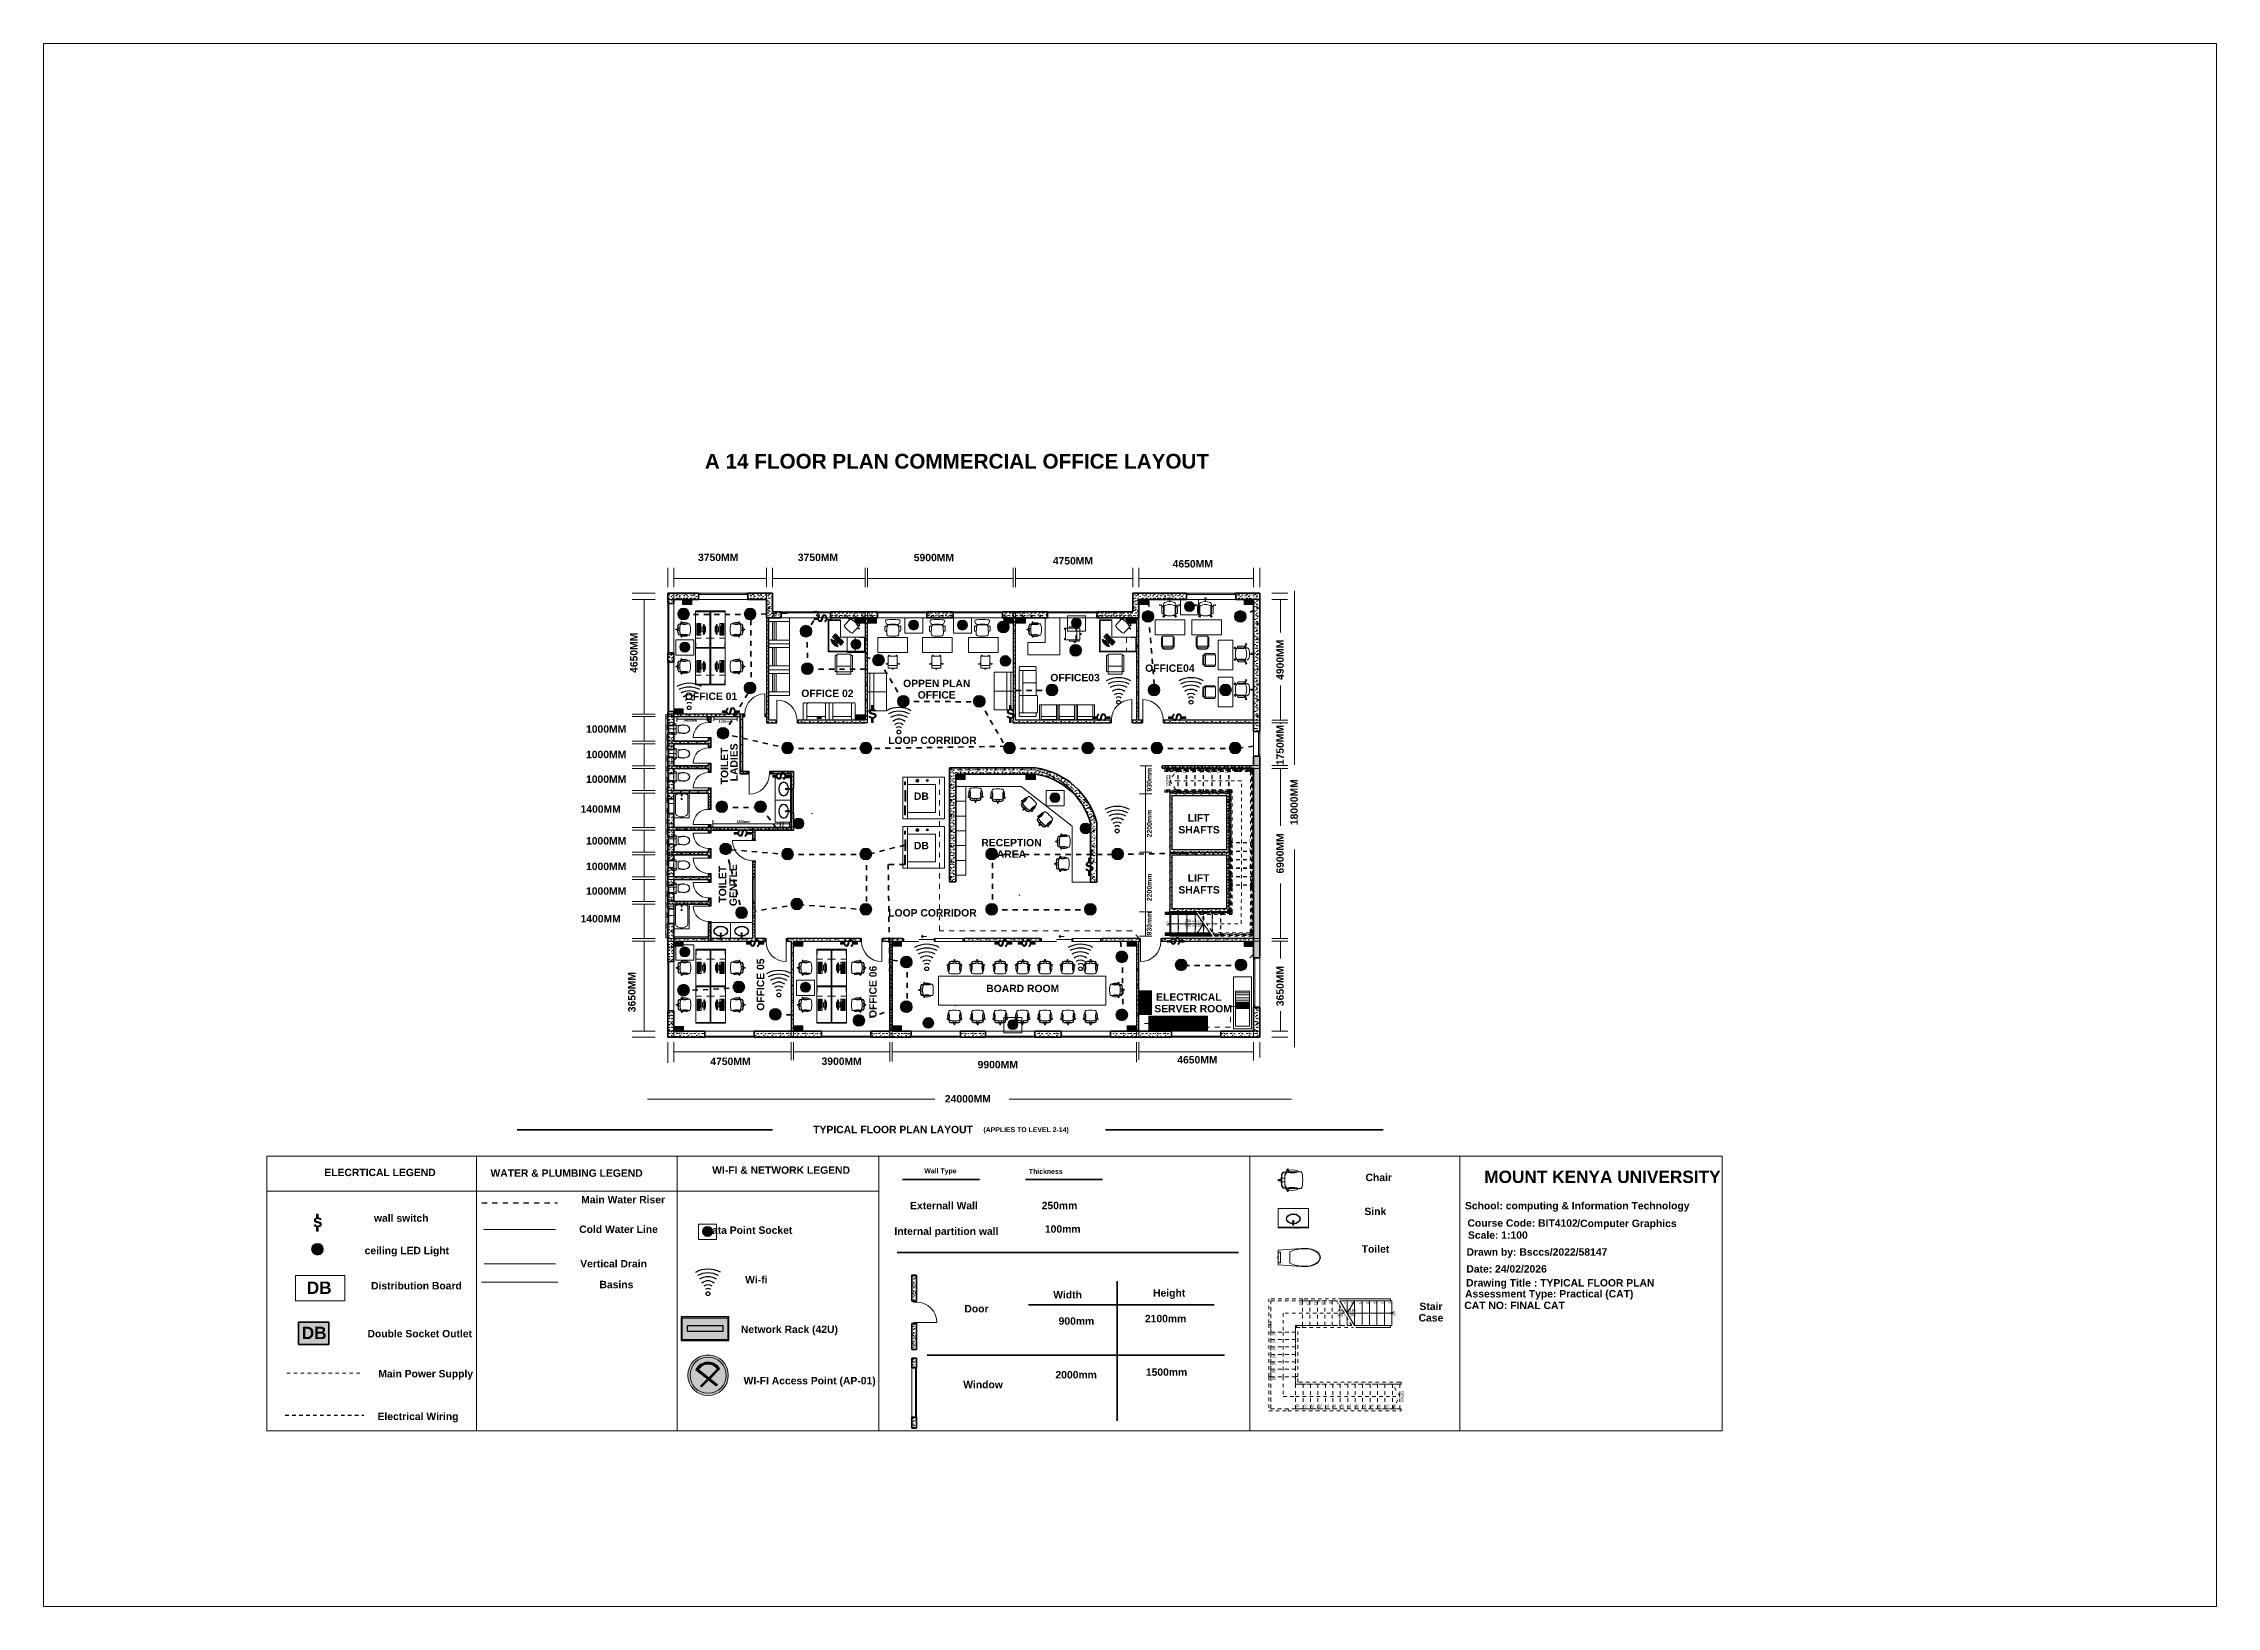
# Model space of a CAD drawing. Header units: millimetres. Extents: x -100675 to 28000, y -21133 to 42228.
# Drawn here: x -100675 to -12576, y -21133 to 42228 of the extents above; entities that cross this region are included whole.
import ezdxf

# ---------------------------------------------------------------- set-up
doc = ezdxf.new("R2010")
doc.units = ezdxf.units.MM
doc.header["$MEASUREMENT"] = 0
for name, pattern in [('Dashed', [423.333333, 211.666667, -211.666667]), ('Dense Dotted', [176.388884, 0, -176.388884]), ('Small Dashed', [282.222222, 141.111111, -141.111111]), ('Wipeout_Contour', [1000, 0, -1000])]:
    doc.linetypes.add(name, pattern=pattern)
for name, color, linetype in [('New_2D Drafting - General', 7, 'Continuous'), ('New_ARCHICAD Doors', 7, 'Continuous'), ('New_ARCHICAD Windows', 7, 'Continuous'), ('New_Interior - Furniture', 7, 'Continuous'), ('New_Interior - Stair & Railing', 7, 'Continuous'), ('New_Structural - Bearing', 7, 'Continuous'), ('New_Structural - Stair & Railing', 7, 'Continuous')]:
    doc.layers.add(name, color=color, linetype=linetype)
for name, color, linetype, lineweight in [('New_2D Drafting - General_Pen_No__1', 7, 'Continuous', 13), ('New_2D Drafting - General_Pen_No__110', 131, 'Continuous', 13), ('New_2D Drafting - General_Pen_No__15', 214, 'Continuous', 25), ('New_2D Drafting - General_Pen_No__18', 9, 'Continuous', 15), ('New_2D Drafting - General_Pen_No__19', 255, 'Continuous', 0), ('New_2D Drafting - General_Pen_No__2', 8, 'Continuous', 15), ('New_2D Drafting - General_Pen_No__21', 7, 'Continuous', 35), ('New_2D Drafting - General_Pen_No__22', 8, 'Continuous', 35), ('New_2D Drafting - General_Pen_No__41', 7, 'Continuous', 25), ('New_2D Drafting - General_Pen_No__46', 5, 'Continuous', 25), ('New_2D Drafting - General_Pen_No__52', 15, 'Continuous', 20), ('New_2D Drafting - General_Pen_No__80', 3, 'Continuous', 20), ('New_Annotation - Text_Pen_No__19', 255, 'Continuous', 0), ('New_Annotation - Text_Pen_No__21', 7, 'Continuous', 35), ('New_Annotation - Text_Pen_No__27', 7, 'Continuous', 35), ('New_Annotation - Text_Pen_No__41', 7, 'Continuous', 25), ('New_Annotation - Text_Pen_No__46', 5, 'Continuous', 25), ('New_Annotation - Text_Pen_No__47', 7, 'Continuous', 25), ('New_ARCHICAD Doors_Pen_No__27', 7, 'Continuous', 35), ('New_ARCHICAD Doors_Pen_No__47', 7, 'Continuous', 25), ('New_ARCHICAD Windows_Pen_No__27', 7, 'Continuous', 35), ('New_ARCHICAD Windows_Pen_No__47', 7, 'Continuous', 25), ('New_Interior - Furniture _Pen_No__19', 255, 'Continuous', 0), ('New_Interior - Furniture _Pen_No__75', 6, 'Continuous', 20), ('New_Interior - Stair & Railing_Pen_No__11', 171, 'Continuous', 18), ('New_Structural - Bearing_Pen_No__120', 7, 'Continuous', 13), ('New_Structural - Bearing_Pen_No__20', 1, 'Continuous', 0), ('New_Structural - Bearing_Pen_No__21', 7, 'Continuous', 35), ('New_Structural - Bearing_Pen_No__27', 7, 'Continuous', 35), ('New_Structural - Bearing_Pen_No__46', 5, 'Continuous', 25), ('New_Structural - Bearing_Pen_No__47', 7, 'Continuous', 25), ('New_Structural - Bearing_Pen_No__98', 154, 'Continuous', 13), ('New_Structural - Stair & Railing_Pen_No__11', 171, 'Continuous', 18)]:
    doc.layers.add(name, color=color, linetype=linetype, lineweight=lineweight)
for name, color, linetype, lineweight, true_color in [('New_2D Drafting - General_Pen_No__103', 7, 'Continuous', 13, 0xffcc99), ('New_2D Drafting - General_Pen_No__171', 171, 'Continuous', 13, 0xaaaaff), ('New_2D Drafting - General_Pen_No__200', 7, 'Continuous', 0, 0xe8e8e8), ('New_2D Drafting - General_Pen_No__43', 7, 'Continuous', 18, 0xff6600), ('New_2D Drafting - General_Pen_No__62', 7, 'Continuous', 20, 0xaaaaaa), ('New_2D Drafting - General_Pen_No__82', 7, 'Continuous', 20, 0xaaaaaa), ('New_Annotation - Text_Pen_No__149', 7, 'Continuous', 25, 0x186722), ('New_Annotation - Text_Pen_No__153', 7, 'Continuous', 25, 0x5a400a), ('New_Annotation - Text_Pen_No__161', 7, 'Continuous', 13, 0x6a6a6a), ('New_Annotation - Text_Pen_No__66', 7, 'Continuous', 20, 0x5555ff), ('New_Annotation - Text_Pen_No__86', 7, 'Continuous', 20, 0x5555ff), ('New_ARCHICAD Doors_Pen_No__23', 7, 'Continuous', 20, 0xff6600), ('New_ARCHICAD Doors_Pen_No__3', 7, 'Continuous', 18, 0xff6600), ('New_ARCHICAD Windows_Pen_No__23', 7, 'Continuous', 20, 0xff6600), ('New_ARCHICAD Windows_Pen_No__3', 7, 'Continuous', 18, 0xff6600), ('New_Interior - Furniture _Pen_No__4', 7, 'Continuous', 20, 0x029e21), ('New_Interior - Stair & Railing_Pen_No__91', 171, 'Continuous', 13, 0xaaaaff), ('New_Structural - Bearing_Pen_No__169', 7, 'Continuous', 13, 0x68b353), ('New_Structural - Bearing_Pen_No__170', 7, 'Continuous', 13, 0x9f9f00), ('New_Structural - Bearing_Pen_No__61', 7, 'Continuous', 20, 0x6a6a6a), ('New_Structural - Bearing_Pen_No__89', 7, 'Continuous', 20, 0x71cebe), ('New_Structural - Stair & Railing_Pen_No__71', 171, 'Continuous', 20, 0xaaaaff), ('New_Structural - Stair & Railing_Pen_No__91', 171, 'Continuous', 13, 0xaaaaff)]:
    doc.layers.add(name, color=color, linetype=linetype, lineweight=lineweight, true_color=true_color)
doc.styles.add('GENERATED_STYLE_1', font='arial.ttf')
doc.styles.add('GENERATED_STYLE_2', font='arial.ttf')
doc.linetypes.add('Break', pattern='A,0,[4,commercial building_1.Shx,S=15.679026,R=0,X=0,Y=0],-1975.557214,0', length=1975.557214)
doc.linetypes.add('Double', pattern='A,0,[1,commercial building_1.Shx,S=2.239859,R=0,X=0,Y=-0.070556],-282.222223,0', length=282.222223)
doc.linetypes.add('Double Slash', pattern='A,0,[2,commercial building_1.Shx,S=15.679012,R=0,X=0,Y=0],-1975.555563,0', length=1975.555563)
doc.linetypes.add('Squares', pattern='A,0,[5,commercial building_1.Shx,S=15.679009,R=0,X=0,Y=0],-1975.555086,0', length=1975.555086)
doc.linetypes.add('X', pattern='A,0,[6,commercial building_1.Shx,S=15.67901,R=0,X=0,Y=0],-1975.555229,0', length=1975.555229)
doc.linetypes.add('Zigzag', pattern='A,0,[3,commercial building_1.Shx,S=2.239859,R=0,X=0,Y=-0.070556],-282.222223,0', length=282.222223)
pattern_1 = [(0, (0, 0), (0, 623.5383), [60, -300]), (0, (180, 311.8), (0, 623.5383), [60, -300]), (60, (0, 0), (-540, 311.769), [60, -300]), (60, (360, 0), (-540, 311.769), [60, -300]), (120, (60, 0), (540, 311.769), [60, -300]), (120, (420, 0), (540, 311.769), [60, -300]), (0, (0, 60), (0, 120), [0, -120, 0, -180]), (45, (60, 60), (-84.85282, 84.85282), [0, -90, 0, -150])]

msp = doc.modelspace()

# ---------------------------------------------------------------- texts
at = {"layer": 'New_Annotation - Text_Pen_No__149', "color": 99, "linetype": 'Continuous', "lineweight": 25, "true_color": 0x186722, "char_height": 300, "attachment_point": 2, "style": 'GENERATED_STYLE_2'}
for s, insert in [('\\A1;{\\pqc;\\fArial|b1|i0|c0|p34;WATER & PLUMBING LEGEND }', (-79467, -3413)), ('\\A1;{\\pqc;\\fArial|b1|i0|c0|p34;WI-FI & NETWORK LEGEND }', (-70771, -3292))]:
    msp.add_mtext(s, dxfattribs=dict(at, insert=insert))
at = {"layer": 'New_Annotation - Text_Pen_No__153', "color": 48, "linetype": 'Continuous', "lineweight": 25, "true_color": 0x5a400a, "insert": (-37474, -3464), "char_height": 500, "attachment_point": 2, "style": 'GENERATED_STYLE_2'}
msp.add_mtext('\\A1;{\\pqc;\\fArial|b1|i0|c0|p34;MOUNT KENYA UNIVERSITY }', dxfattribs=at)
at = {"layer": 'New_Annotation - Text_Pen_No__161', "color": 251, "linetype": 'Continuous', "lineweight": 13, "true_color": 0x6a6a6a, "insert": (-87031, -3386), "char_height": 300, "attachment_point": 2, "style": 'GENERATED_STYLE_2'}
msp.add_mtext('\\A1;{\\pqc;\\fArial|b1|i0|c0|p34;ELECRTICAL LEGEND }', dxfattribs=at)
at = {"layer": 'New_Annotation - Text_Pen_No__19', "color": 255, "linetype": 'Continuous', "lineweight": 0, "insert": (-89700, -9792), "char_height": 500, "attachment_point": 2, "style": 'GENERATED_STYLE_2'}
msp.add_mtext('\\A1;{\\pqc;\\fArial|b1|i0|c0|p34;DB}', dxfattribs=at)
at = {"layer": 'New_Annotation - Text_Pen_No__21', "color": 7, "linetype": 'Continuous', "lineweight": 35, "attachment_point": 2, "style": 'GENERATED_STYLE_2'}
for s, insert, char_height in [('\\A1;{\\pqc;\\fArial|b1|i0|c0|p34;ELECTRICAL}', (-54240, 3724), 300), ('\\A1;{\\pqc;\\fArial|b1|i0|c0|p34;SERVER ROOM}', (-54067, 3253), 300), ('\\A1;{\\pqc;\\fArial|b1|i0|c0|p34;Wall Type}', (-64311, -3372), 200), ('\\A1;{\\pqc;\\fArial|b1|i0|c0|p34;Externall Wall}', (-64168, -4729), 300), ('\\A1;{\\pqc;\\fArial|b1|i0|c0|p34;Internal partition wall}', (-64068, -5767), 300), ('\\A1;{\\pqc;\\fArial|b1|i0|c0|p34;DB}', (-89497, -7960), 500), ('\\A1;{\\pqc;\\fArial|b1|i0|c0|p34;Width }', (-59157, -8341), 300)]:
    msp.add_mtext(s, dxfattribs=dict(at, insert=insert, char_height=char_height))
at = {"layer": 'New_Annotation - Text_Pen_No__27', "color": 7, "linetype": 'Continuous', "lineweight": 35, "insert": (-59354, -5676), "char_height": 300, "attachment_point": 2, "style": 'GENERATED_STYLE_2'}
msp.add_mtext('\\A1;{\\pqc;\\fArial|b1|i0|c0|p34;100mm}', dxfattribs=at)
at = {"layer": 'New_Annotation - Text_Pen_No__41', "color": 7, "linetype": 'Continuous', "lineweight": 25, "attachment_point": 2, "style": 'GENERATED_STYLE_2'}
for s, insert, char_height in [('\\A1;{\\pqc;\\fArial|b1|i0|c0|p34;A 14 FLOOR PLAN COMMERCIAL OFFICE LAYOUT }', (-63641, 25593), 600), ('\\A1;{\\pqc;\\fArial|b1|i0|c0|p34;TYPICAL FLOOR PLAN LAYOUT }', (-66232, -1647), 300), ('\\A1;{\\pqc;\\fArial|b1|i0|c0|p34;(APPLIES TO LEVEL 2-14)}', (-60837, -1702), 200), ('\\A1;{\\pqc;\\fArial|b1|i0|c0|p34;Thickness}', (-60042, -3396), 200), ('\\A1;{\\pqc;\\fArial|b1|i0|c0|p34;Chair}', (-46542, -3589), 300), ('\\A1;{\\pqc;\\fArial|b1|i0|c0|p34;Sink}', (-46679, -4965), 300), ('\\A1;{\\pqc;\\fArial|b1|i0|c0|p34;School: computing & Information Technology }', (-38494, -4735), 300), ('\\A1;{\\pqc;\\fArial|b1|i0|c0|p34;Course Code: BIT4102}', (-40709, -5437), 300), ('\\A1;{\\pqc;\\fArial|b1|i0|c0|p34;Scale: 1:100}', (-41712, -5924), 300), ('\\A1;{\\pqc;\\fArial|b1|i0|c0|p34;/Computer Graphics }', (-36478, -5451), 300), ('\\A1;{\\pqc;\\fArial|b1|i0|c0|p34;Toilet}', (-46673, -6488), 300), ('\\A1;{\\pqc;\\fArial|b1|i0|c0|p34;Drawn by: Bsccs/2022/58147}', (-40129, -6610), 300), ('\\A1;{\\pqc;\\fArial|b1|i0|c0|p34;Drawing Title : TYPICAL FLOOR PLAN}', (-39183, -7860), 300), ('\\A1;{\\pqc;\\fArial|b1|i0|c0|p34;Date: 24/02/2026}', (-41359, -7296), 300), ('\\A1;{\\pqc;\\fArial|b1|i0|c0|p34;Height }', (-55038, -8270), 300), ('\\A1;{\\pqc;\\fArial|b1|i0|c0|p34;CAT NO: FINAL CAT}', (-41036, -8775), 300), ('\\A1;{\\pqc;\\fArial|b1|i0|c0|p34;Assessment Type: Practical (CAT)}', (-39630, -8304), 300), ('\\A1;{\\pqc;\\fArial|b1|i0|c0|p34;Door}', (-62851, -8909), 300), ('\\A1;{\\pqc;\\fArial|b1|i0|c0|p34;900mm}', (-58799, -9409), 300), ('\\A1;{\\pqc;\\fArial|b1|i0|c0|p34;2100mm}', (-55183, -9310), 300), ('\\A1;{\\pqc;\\fArial|b1|i0|c0|p34;Window}', (-62585, -11983), 300), ('\\A1;{\\pqc;\\fArial|b1|i0|c0|p34;2000mm}', (-58809, -11588), 300), ('\\A1;{\\pqc;\\fArial|b1|i0|c0|p34;1500mm}', (-55146, -11480), 300)]:
    msp.add_mtext(s, dxfattribs=dict(at, insert=insert, char_height=char_height))
at = {"layer": 'New_Annotation - Text_Pen_No__41', "color": 7, "linetype": 'Continuous', "lineweight": 25, "insert": (-44425, -8816), "char_height": 300, "attachment_point": 2, "line_spacing_factor": 0.9248, "style": 'GENERATED_STYLE_2'}
msp.add_mtext('\\A1;{\\pqc;\\fArial|b1|i0|c0|p34;Stair \\P\\pqc;\\fArial|b1|i0|c0|p34;Case }', dxfattribs=at)
at = {"layer": 'New_Annotation - Text_Pen_No__46', "color": 5, "linetype": 'Continuous', "lineweight": 25, "char_height": 300, "attachment_point": 2, "style": 'GENERATED_STYLE_2'}
for s, insert in [('\\A1;{\\pqc;\\fArial|b1|i0|c0|p34;Wi-fi }', (-71775, -7732)), ('\\A1;{\\pqc;\\fArial|b1|i0|c0|p34;Network Rack (42U)}', (-70434, -9746)), ('\\A1;{\\pqc;\\fArial|b1|i0|c0|p34;WI-FI Access Point (AP-01)}', (-69613, -11827))]:
    msp.add_mtext(s, dxfattribs=dict(at, insert=insert))
at = {"layer": 'New_Annotation - Text_Pen_No__47', "color": 7, "linetype": 'Continuous', "lineweight": 25, "char_height": 300, "attachment_point": 2, "style": 'GENERATED_STYLE_2'}
for s, insert in [('\\A1;{\\pqc;\\fArial|b1|i0|c0|p34;DB}', (-65084, 11865)), ('\\A1;{\\pqc;\\fArial|b1|i0|c0|p34;DB}', (-65084, 9864)), ('\\A1;{\\pqc;\\fArial|b1|i0|c0|p34;250mm}', (-59484, -4726))]:
    msp.add_mtext(s, dxfattribs=dict(at, insert=insert))
at = {"layer": 'New_Annotation - Text_Pen_No__66', "color": 173, "linetype": 'Continuous', "lineweight": 20, "true_color": 0x5555ff, "char_height": 300, "attachment_point": 2, "style": 'GENERATED_STYLE_2'}
for s, insert in [('\\A1;{\\pqc;\\fArial|b1|i0|c0|p34;wall switch }', (-86170, -5236)), ('\\A1;{\\pqc;\\fArial|b1|i0|c0|p34;Main Water Riser }', (-77175, -4486)), ('\\A1;{\\pqc;\\fArial|b1|i0|c0|p34;Cold Water Line }', (-77362, -5688)), ('\\A1;{\\pqc;\\fArial|b1|i0|c0|p34;Data Point Socket }', (-72096, -5726)), ('\\A1;{\\pqc;\\fArial|b1|i0|c0|p34;ceiling LED Light }', (-85944, -6551)), ('\\A1;{\\pqc;\\fArial|b1|i0|c0|p34;Vertical Drain }', (-77562, -7085)), ('\\A1;{\\pqc;\\fArial|b1|i0|c0|p34;Basins }', (-77447, -7930)), ('\\A1;{\\pqc;\\fArial|b1|i0|c0|p34;Distribution Board }', (-85554, -7978)), ('\\A1;{\\pqc;\\fArial|b1|i0|c0|p34;Double Socket Outlet}', (-85420, -9921)), ('\\A1;{\\pqc;\\fArial|b1|i0|c0|p34;Main Power Supply}', (-85180, -11545)), ('\\A1;{\\pqc;\\fArial|b1|i0|c0|p34;Electrical Wiring }', (-85490, -13274))]:
    msp.add_mtext(s, dxfattribs=dict(at, insert=insert))
at = {"layer": 'New_Annotation - Text_Pen_No__86', "color": 173, "linetype": 'Continuous', "lineweight": 20, "true_color": 0x5555ff, "attachment_point": 2, "style": 'GENERATED_STYLE_2'}
for s, insert, char_height in [('\\A1;{\\pqc;\\fArial|b1|i0|c0|p34;3750MM}', (-73323, 21547), 300), ('\\A1;{\\pqc;\\fArial|b1|i0|c0|p34;3750MM}', (-69276, 21547), 300), ('\\A1;{\\pqc;\\fArial|b1|i0|c0|p34;5900MM}', (-64576, 21539), 300), ('\\A1;{\\pqc;\\fArial|b1|i0|c0|p34;4750MM}', (-58941, 21408), 300), ('\\A1;{\\pqc;\\fArial|b1|i0|c0|p34;4650MM}', (-54081, 21286), 300), ('\\A1;{\\pqc;\\fArial|b1|i0|c0|p34;OFFICE03}', (-58854, 16672), 300), ('\\A1;{\\pqc;\\fArial|b1|i0|c0|p34;1000MM}', (-77863, 14588), 300), ('\\A1;{\\pqc;\\fArial|b1|i0|c0|p34;LOOP CORRIDOR }', (-64635, 14131), 300), ('\\A1;{\\pqc;\\fArial|b1|i0|c0|p34;1000MM}', (-77863, 13556), 300), ('\\A1;{\\pqc;\\fArial|b1|i0|c0|p34;1000MM}', (-77863, 12555), 300), ('\\A1;{\\pqc;\\fArial|b1|i0|c0|p34;1400MM}', (-78086, 11344), 300), ('\\A1;{\\pqc;\\fArial|b1|i0|c0|p34;LIFT}', (-53845, 10987), 300), ('\\A1;{\\pqc;\\fArial|b1|i0|c0|p34;1000MM}', (-77863, 10055), 300), ('\\A1;{\\pqc;\\fArial|b1|i0|c0|p34;1000MM}', (-77863, 9022), 300), ('\\A1;{\\pqc;\\fArial|b1|i0|c0|p34;1000MM}', (-77863, 8021), 300), ('\\A1;{\\pqc;\\fArial|b1|i0|c0|p34;LIFT}', (-53845, 8550), 300), ('\\A1;{\\pqc;\\fArial|b1|i0|c0|p34;LOOP CORRIDOR }', (-64635, 7138), 300), ('\\A1;{\\pqc;\\fArial|b1|i0|c0|p34;1400MM}', (-78086, 6898), 300), ('\\A1;{\\pqc;\\fArial|b1|i0|c0|p34;BOARD ROOM}', (-60975, 4072), 300), ('\\A1;{\\pqc;\\fArial|b1|i0|c0|p34;4750MM}', (-72825, 1117), 300), ('\\A1;{\\pqc;\\fArial|b1|i0|c0|p34;3900MM}', (-68317, 1122), 300), ('\\A1;{\\pqc;\\fArial|b1|i0|c0|p34;9900MM}', (-61987, 985), 300), ('\\A1;{\\pqc;\\fArial|b1|i0|c0|p34;4650MM}', (-53894, 1181), 300), ('\\A1;{\\pqc;\\fArial|b1|i0|c0|p34;24000MM}', (-63199, -401), 300), ('\\A1;{\\pqc;\\fArial|b1|i0|c0|p34;s}', (-89555, -5249), 500)]:
    msp.add_mtext(s, dxfattribs=dict(at, insert=insert, char_height=char_height))
at = {"layer": 'New_Annotation - Text_Pen_No__86', "color": 173, "linetype": 'Continuous', "lineweight": 20, "true_color": 0x5555ff, "attachment_point": 2, "rotation": 90, "style": 'GENERATED_STYLE_2'}
for s, insert, char_height in [('\\A1;{\\pqc;\\fArial|b1|i0|c0|p34;4650MM}', (-76890, 17527), 300), ('\\A1;{\\pqc;\\fArial|b1|i0|c0|p34;4900MM}', (-50692, 17244), 300), ('\\A1;{\\pqc;\\fArial|b1|i0|c0|p34;1750MM}', (-50692, 13787), 300), ('\\A1;{\\pqc;\\fArial|b1|i0|c0|p34;18000MM}', (-50123, 11472), 300), ('\\A1;{\\pqc;\\fArial|b1|i0|c0|p34;2200mm}', (-55942, 10604), 200), ('\\A1;{\\pqc;\\fArial|b1|i0|c0|p34;6900MM}', (-50692, 9394), 300), ('\\A1;{\\pqc;\\fArial|b1|i0|c0|p34;2200mm}', (-55942, 8019), 200), ('\\A1;{\\pqc;\\fArial|b1|i0|c0|p34;3650MM}', (-76973, 3773), 300), ('\\A1;{\\pqc;\\fArial|b1|i0|c0|p34;3650MM}', (-50692, 4019), 300)]:
    msp.add_mtext(s, dxfattribs=dict(at, insert=insert, char_height=char_height))
at = {"layer": 'New_Annotation - Text_Pen_No__86', "color": 173, "linetype": 'Continuous', "lineweight": 20, "true_color": 0x5555ff, "char_height": 300, "attachment_point": 2, "style": 'GENERATED_STYLE_2'}
for s, insert, line_spacing_factor in [('\\A1;{\\pqc;\\fArial|b1|i0|c0|p34;OPPEN PLAN\\P\\pqc;\\fArial|b1|i0|c0|p34;OFFICE     }', (-64462, 16437), 0.9248), ('\\A1;{\\pqc;\\fArial|b1|i0|c0|p34;RECEPTION \\P\\pqc;\\fArial|b1|i0|c0|p34;AREA }', (-61431, 9984), 0.933892)]:
    msp.add_mtext(s, dxfattribs=dict(at, insert=insert, line_spacing_factor=line_spacing_factor))

# ---------------------------------------------------------------- blocks, each defined once
blk = doc.blocks.new('Slab_1', base_point=(-62200, 12609))
at = {"layer": 'New_Structural - Bearing_Pen_No__89', "color": 123, "linetype": 'Continuous', "lineweight": 20, "true_color": 0x71cebe, "flags": 128}
blk.add_lwpolyline([(-62200, 12609), (-63688, 12609), (-63688, 12110), (-61038, 12106), (-58968, 10504), (-58975, 8230), (-58227, 8230), (-58227, 9186, 0.612946)], format="xyb", close=True, dxfattribs=at)
blk = doc.blocks.new('Slab_2', base_point=(-100675, -21133))
at = {"layer": 'New_Structural - Bearing_Pen_No__89', "color": 123, "linetype": 'Continuous', "lineweight": 20, "true_color": 0x71cebe, "flags": 128}
blk.add_lwpolyline([(-100675, -21133), (-12576, -21133), (-12576, 42228), (-100675, 42228)], close=True, dxfattribs=at)
blk = doc.blocks.new('Slab_3', base_point=(-89569, -6411))
at = {"layer": 'New_Structural - Bearing_Pen_No__89', "color": 123, "linetype": 'Continuous', "lineweight": 20, "true_color": 0x71cebe, "flags": 128}
for points in [[(-89569, -6411, -1), (-89569, -6887, -1)], [(-89569, -6463, 1), (-89569, -6834, 1)]]:
    blk.add_lwpolyline(points, format="xyb", close=True, dxfattribs=at)
blk = doc.blocks.new('Slab_4', base_point=(-71005, 3114))
at = {"layer": 'New_Structural - Bearing_Pen_No__89', "color": 123, "linetype": 'Continuous', "lineweight": 20, "true_color": 0x71cebe, "flags": 128}
for points in [[(-71005, 3114, -1), (-71005, 2637, -1)], [(-71005, 3061, 1), (-71005, 2690, 1)]]:
    blk.add_lwpolyline(points, format="xyb", close=True, dxfattribs=at)
blk = doc.blocks.new('Slab_5', base_point=(-72485, 4217))
at = {"layer": 'New_Structural - Bearing_Pen_No__89', "color": 123, "linetype": 'Continuous', "lineweight": 20, "true_color": 0x71cebe, "flags": 128}
for points in [[(-72485, 4217, -1), (-72485, 3741, -1)], [(-72485, 4165, 1), (-72485, 3793, 1)]]:
    blk.add_lwpolyline(points, format="xyb", close=True, dxfattribs=at)
blk = doc.blocks.new('Slab_6', base_point=(-74729, 4092))
at = {"layer": 'New_Structural - Bearing_Pen_No__89', "color": 123, "linetype": 'Continuous', "lineweight": 20, "true_color": 0x71cebe, "flags": 128}
for points in [[(-74729, 4092, -1), (-74729, 3615, -1)], [(-74729, 4039, 1), (-74729, 3668, 1)]]:
    blk.add_lwpolyline(points, format="xyb", close=True, dxfattribs=at)
blk = doc.blocks.new('Slab_7', base_point=(-65693, 5229))
at = {"layer": 'New_Structural - Bearing_Pen_No__89', "color": 123, "linetype": 'Continuous', "lineweight": 20, "true_color": 0x71cebe, "flags": 128}
for points in [[(-65693, 5229, -1), (-65693, 4753, -1)], [(-65693, 5177, 1), (-65693, 4806, 1)]]:
    blk.add_lwpolyline(points, format="xyb", close=True, dxfattribs=at)
blk = doc.blocks.new('Slab_8', base_point=(-65693, 3419))
at = {"layer": 'New_Structural - Bearing_Pen_No__89', "color": 123, "linetype": 'Continuous', "lineweight": 20, "true_color": 0x71cebe, "flags": 128}
for points in [[(-65693, 3419, -1), (-65693, 2943, -1)], [(-65693, 3367, 1), (-65693, 2996, 1)]]:
    blk.add_lwpolyline(points, format="xyb", close=True, dxfattribs=at)
blk = doc.blocks.new('Slab_9', base_point=(-56958, 5440))
at = {"layer": 'New_Structural - Bearing_Pen_No__89', "color": 123, "linetype": 'Continuous', "lineweight": 20, "true_color": 0x71cebe, "flags": 128}
for points in [[(-56958, 5440, -1), (-56958, 4963, -1)], [(-56958, 5387, 1), (-56958, 5016, 1)]]:
    blk.add_lwpolyline(points, format="xyb", close=True, dxfattribs=at)
blk = doc.blocks.new('Slab_10', base_point=(-56958, 3091))
at = {"layer": 'New_Structural - Bearing_Pen_No__89', "color": 123, "linetype": 'Continuous', "lineweight": 20, "true_color": 0x71cebe, "flags": 128}
for points in [[(-56958, 3091, -1), (-56958, 2615, -1)], [(-56958, 3039, 1), (-56958, 2668, 1)]]:
    blk.add_lwpolyline(points, format="xyb", close=True, dxfattribs=at)
blk = doc.blocks.new('Slab_11', base_point=(-67616, 2864))
at = {"layer": 'New_Structural - Bearing_Pen_No__89', "color": 123, "linetype": 'Continuous', "lineweight": 20, "true_color": 0x71cebe, "flags": 128}
for points in [[(-67616, 2864, -1), (-67616, 2388, -1)], [(-67616, 2812, 1), (-67616, 2440, 1)]]:
    blk.add_lwpolyline(points, format="xyb", close=True, dxfattribs=at)
blk = doc.blocks.new('Slab_12', base_point=(-67337, 7371))
at = {"layer": 'New_Structural - Bearing_Pen_No__89', "color": 123, "linetype": 'Continuous', "lineweight": 20, "true_color": 0x71cebe, "flags": 128}
for points in [[(-67337, 7371, -1), (-67337, 6894, -1)], [(-67337, 7318, 1), (-67337, 6947, 1)]]:
    blk.add_lwpolyline(points, format="xyb", close=True, dxfattribs=at)
blk = doc.blocks.new('Slab_13', base_point=(-62231, 7371))
at = {"layer": 'New_Structural - Bearing_Pen_No__89', "color": 123, "linetype": 'Continuous', "lineweight": 20, "true_color": 0x71cebe, "flags": 128}
for points in [[(-62231, 7371, -1), (-62231, 6894, -1)], [(-62231, 7318, 1), (-62231, 6947, 1)]]:
    blk.add_lwpolyline(points, format="xyb", close=True, dxfattribs=at)
blk = doc.blocks.new('Slab_14', base_point=(-58237, 7371))
at = {"layer": 'New_Structural - Bearing_Pen_No__89', "color": 123, "linetype": 'Continuous', "lineweight": 20, "true_color": 0x71cebe, "flags": 128}
for points in [[(-58237, 7371, -1), (-58237, 6894, -1)], [(-58237, 7318, 1), (-58237, 6947, 1)]]:
    blk.add_lwpolyline(points, format="xyb", close=True, dxfattribs=at)
blk = doc.blocks.new('Slab_15', base_point=(-70509, 9608))
at = {"layer": 'New_Structural - Bearing_Pen_No__89', "color": 123, "linetype": 'Continuous', "lineweight": 20, "true_color": 0x71cebe, "flags": 128}
for points in [[(-70509, 9608, -1), (-70509, 9131, -1)], [(-70509, 9555, 1), (-70509, 9184, 1)]]:
    blk.add_lwpolyline(points, format="xyb", close=True, dxfattribs=at)
blk = doc.blocks.new('Slab_16', base_point=(-67337, 9608))
at = {"layer": 'New_Structural - Bearing_Pen_No__89', "color": 123, "linetype": 'Continuous', "lineweight": 20, "true_color": 0x71cebe, "flags": 128}
for points in [[(-67337, 9608, -1), (-67337, 9131, -1)], [(-67337, 9555, 1), (-67337, 9184, 1)]]:
    blk.add_lwpolyline(points, format="xyb", close=True, dxfattribs=at)
blk = doc.blocks.new('Slab_17', base_point=(-62231, 9608))
at = {"layer": 'New_Structural - Bearing_Pen_No__89', "color": 123, "linetype": 'Continuous', "lineweight": 20, "true_color": 0x71cebe, "flags": 128}
for points in [[(-62231, 9608, -1), (-62231, 9131, -1)], [(-62231, 9555, 1), (-62231, 9184, 1)]]:
    blk.add_lwpolyline(points, format="xyb", close=True, dxfattribs=at)
blk = doc.blocks.new('Slab_18', base_point=(-57127, 9608))
at = {"layer": 'New_Structural - Bearing_Pen_No__89', "color": 123, "linetype": 'Continuous', "lineweight": 20, "true_color": 0x71cebe, "flags": 128}
for points in [[(-57127, 9608, -1), (-57127, 9131, -1)], [(-57127, 9555, 1), (-57127, 9184, 1)]]:
    blk.add_lwpolyline(points, format="xyb", close=True, dxfattribs=at)
blk = doc.blocks.new('Slab_19', base_point=(-70509, 13906))
at = {"layer": 'New_Structural - Bearing_Pen_No__89', "color": 123, "linetype": 'Continuous', "lineweight": 20, "true_color": 0x71cebe, "flags": 128}
for points in [[(-70509, 13906, -1), (-70509, 13429, -1)], [(-70509, 13853, 1), (-70509, 13482, 1)]]:
    blk.add_lwpolyline(points, format="xyb", close=True, dxfattribs=at)
blk = doc.blocks.new('Slab_20', base_point=(-67337, 13906))
at = {"layer": 'New_Structural - Bearing_Pen_No__89', "color": 123, "linetype": 'Continuous', "lineweight": 20, "true_color": 0x71cebe, "flags": 128}
for points in [[(-67337, 13906, -1), (-67337, 13429, -1)], [(-67337, 13853, 1), (-67337, 13482, 1)]]:
    blk.add_lwpolyline(points, format="xyb", close=True, dxfattribs=at)
blk = doc.blocks.new('Slab_21', base_point=(-61511, 13906))
at = {"layer": 'New_Structural - Bearing_Pen_No__89', "color": 123, "linetype": 'Continuous', "lineweight": 20, "true_color": 0x71cebe, "flags": 128}
for points in [[(-61511, 13906, -1), (-61511, 13429, -1)], [(-61511, 13853, 1), (-61511, 13482, 1)]]:
    blk.add_lwpolyline(points, format="xyb", close=True, dxfattribs=at)
blk = doc.blocks.new('Slab_22', base_point=(-58339, 13906))
at = {"layer": 'New_Structural - Bearing_Pen_No__89', "color": 123, "linetype": 'Continuous', "lineweight": 20, "true_color": 0x71cebe, "flags": 128}
for points in [[(-58339, 13906, -1), (-58339, 13429, -1)], [(-58339, 13853, 1), (-58339, 13482, 1)]]:
    blk.add_lwpolyline(points, format="xyb", close=True, dxfattribs=at)
blk = doc.blocks.new('Slab_23', base_point=(-72374, 7229))
at = {"layer": 'New_Structural - Bearing_Pen_No__89', "color": 123, "linetype": 'Continuous', "lineweight": 20, "true_color": 0x71cebe, "flags": 128}
for points in [[(-72374, 7229, -1), (-72374, 6753, -1)], [(-72374, 7176, 1), (-72374, 6805, 1)]]:
    blk.add_lwpolyline(points, format="xyb", close=True, dxfattribs=at)
blk = doc.blocks.new('Slab_24', base_point=(-73018, 9817))
at = {"layer": 'New_Structural - Bearing_Pen_No__89', "color": 123, "linetype": 'Continuous', "lineweight": 20, "true_color": 0x71cebe, "flags": 128}
for points in [[(-73018, 9817, -1), (-73018, 9341, -1)], [(-73018, 9765, 1), (-73018, 9394, 1)]]:
    blk.add_lwpolyline(points, format="xyb", close=True, dxfattribs=at)
blk = doc.blocks.new('Slab_25', base_point=(-73176, 11525))
at = {"layer": 'New_Structural - Bearing_Pen_No__89', "color": 123, "linetype": 'Continuous', "lineweight": 20, "true_color": 0x71cebe, "flags": 128}
for points in [[(-73176, 11525, -1), (-73176, 11049, -1)], [(-73176, 11473, 1), (-73176, 11101, 1)]]:
    blk.add_lwpolyline(points, format="xyb", close=True, dxfattribs=at)
blk = doc.blocks.new('Slab_26', base_point=(-71606, 11525))
at = {"layer": 'New_Structural - Bearing_Pen_No__89', "color": 123, "linetype": 'Continuous', "lineweight": 20, "true_color": 0x71cebe, "flags": 128}
for points in [[(-71606, 11525, -1), (-71606, 11049, -1)], [(-71606, 11473, 1), (-71606, 11101, 1)]]:
    blk.add_lwpolyline(points, format="xyb", close=True, dxfattribs=at)
blk = doc.blocks.new('Slab_27', base_point=(-73126, 14505))
at = {"layer": 'New_Structural - Bearing_Pen_No__89', "color": 123, "linetype": 'Continuous', "lineweight": 20, "true_color": 0x71cebe, "flags": 128}
for points in [[(-73126, 14505, -1), (-73126, 14029, -1)], [(-73126, 14452, 1), (-73126, 14081, 1)]]:
    blk.add_lwpolyline(points, format="xyb", close=True, dxfattribs=at)
blk = doc.blocks.new('Slab_28', base_point=(-72028, 16344))
at = {"layer": 'New_Structural - Bearing_Pen_No__89', "color": 123, "linetype": 'Continuous', "lineweight": 20, "true_color": 0x71cebe, "flags": 128}
for points in [[(-72028, 16344, -1), (-72028, 15867, -1)], [(-72028, 16291, 1), (-72028, 15920, 1)]]:
    blk.add_lwpolyline(points, format="xyb", close=True, dxfattribs=at)
blk = doc.blocks.new('Slab_29', base_point=(-72028, 19339))
at = {"layer": 'New_Structural - Bearing_Pen_No__89', "color": 123, "linetype": 'Continuous', "lineweight": 20, "true_color": 0x71cebe, "flags": 128}
for points in [[(-72028, 19339, -1), (-72028, 18863, -1)], [(-72028, 19286, 1), (-72028, 18915, 1)]]:
    blk.add_lwpolyline(points, format="xyb", close=True, dxfattribs=at)
blk = doc.blocks.new('Slab_30', base_point=(-74724, 19339))
at = {"layer": 'New_Structural - Bearing_Pen_No__89', "color": 123, "linetype": 'Continuous', "lineweight": 20, "true_color": 0x71cebe, "flags": 128}
for points in [[(-74724, 19339, -1), (-74724, 18863, -1)], [(-74724, 19286, 1), (-74724, 18915, 1)]]:
    blk.add_lwpolyline(points, format="xyb", close=True, dxfattribs=at)
blk = doc.blocks.new('Slab_31', base_point=(-69706, 17125))
at = {"layer": 'New_Structural - Bearing_Pen_No__89', "color": 123, "linetype": 'Continuous', "lineweight": 20, "true_color": 0x71cebe, "flags": 128}
for points in [[(-69706, 17125, -1), (-69706, 16648, -1)], [(-69706, 17072, 1), (-69706, 16701, 1)]]:
    blk.add_lwpolyline(points, format="xyb", close=True, dxfattribs=at)
blk = doc.blocks.new('Slab_32', base_point=(-69763, 18642))
at = {"layer": 'New_Structural - Bearing_Pen_No__89', "color": 123, "linetype": 'Continuous', "lineweight": 20, "true_color": 0x71cebe, "flags": 128}
for points in [[(-69763, 18642, -1), (-69763, 18165, -1)], [(-69763, 18589, 1), (-69763, 18218, 1)]]:
    blk.add_lwpolyline(points, format="xyb", close=True, dxfattribs=at)
blk = doc.blocks.new('Slab_33', base_point=(-66823, 17469))
at = {"layer": 'New_Structural - Bearing_Pen_No__89', "color": 123, "linetype": 'Continuous', "lineweight": 20, "true_color": 0x71cebe, "flags": 128}
for points in [[(-66823, 17469, -1), (-66823, 16993, -1)], [(-66823, 17417, 1), (-66823, 17046, 1)]]:
    blk.add_lwpolyline(points, format="xyb", close=True, dxfattribs=at)
blk = doc.blocks.new('Slab_34', base_point=(-65814, 15801))
at = {"layer": 'New_Structural - Bearing_Pen_No__89', "color": 123, "linetype": 'Continuous', "lineweight": 20, "true_color": 0x71cebe, "flags": 128}
for points in [[(-65814, 15801, -1), (-65814, 15324, -1)], [(-65814, 15748, 1), (-65814, 15377, 1)]]:
    blk.add_lwpolyline(points, format="xyb", close=True, dxfattribs=at)
blk = doc.blocks.new('Slab_35', base_point=(-62737, 15801))
at = {"layer": 'New_Structural - Bearing_Pen_No__89', "color": 123, "linetype": 'Continuous', "lineweight": 20, "true_color": 0x71cebe, "flags": 128}
for points in [[(-62737, 15801, -1), (-62737, 15324, -1)], [(-62737, 15748, 1), (-62737, 15377, 1)]]:
    blk.add_lwpolyline(points, format="xyb", close=True, dxfattribs=at)
blk = doc.blocks.new('Slab_36', base_point=(-61762, 18814))
at = {"layer": 'New_Structural - Bearing_Pen_No__89', "color": 123, "linetype": 'Continuous', "lineweight": 20, "true_color": 0x71cebe, "flags": 128}
for points in [[(-61762, 18814, -1), (-61762, 18338, -1)], [(-61762, 18761, 1), (-61762, 18390, 1)]]:
    blk.add_lwpolyline(points, format="xyb", close=True, dxfattribs=at)
blk = doc.blocks.new('Slab_37', base_point=(-58831, 17865))
at = {"layer": 'New_Structural - Bearing_Pen_No__89', "color": 123, "linetype": 'Continuous', "lineweight": 20, "true_color": 0x71cebe, "flags": 128}
for points in [[(-58831, 17865, -1), (-58831, 17389, -1)], [(-58831, 17812, 1), (-58831, 17441, 1)]]:
    blk.add_lwpolyline(points, format="xyb", close=True, dxfattribs=at)
blk = doc.blocks.new('Slab_38', base_point=(-59791, 16259))
at = {"layer": 'New_Structural - Bearing_Pen_No__89', "color": 123, "linetype": 'Continuous', "lineweight": 20, "true_color": 0x71cebe, "flags": 128}
for points in [[(-59791, 16259, -1), (-59791, 15783, -1)], [(-59791, 16206, 1), (-59791, 15835, 1)]]:
    blk.add_lwpolyline(points, format="xyb", close=True, dxfattribs=at)
blk = doc.blocks.new('Slab_39', base_point=(-55652, 16259))
at = {"layer": 'New_Structural - Bearing_Pen_No__89', "color": 123, "linetype": 'Continuous', "lineweight": 20, "true_color": 0x71cebe, "flags": 128}
for points in [[(-55652, 16259, -1), (-55652, 15783, -1)], [(-55652, 16206, 1), (-55652, 15835, 1)]]:
    blk.add_lwpolyline(points, format="xyb", close=True, dxfattribs=at)
blk = doc.blocks.new('Slab_40', base_point=(-52753, 16259))
at = {"layer": 'New_Structural - Bearing_Pen_No__89', "color": 123, "linetype": 'Continuous', "lineweight": 20, "true_color": 0x71cebe, "flags": 128}
for points in [[(-52753, 16259, -1), (-52753, 15783, -1)], [(-52753, 16206, 1), (-52753, 15835, 1)]]:
    blk.add_lwpolyline(points, format="xyb", close=True, dxfattribs=at)
blk = doc.blocks.new('Slab_41', base_point=(-52151, 19239))
at = {"layer": 'New_Structural - Bearing_Pen_No__89', "color": 123, "linetype": 'Continuous', "lineweight": 20, "true_color": 0x71cebe, "flags": 128}
for points in [[(-52151, 19239, -1), (-52151, 18763, -1)], [(-52151, 19187, 1), (-52151, 18816, 1)]]:
    blk.add_lwpolyline(points, format="xyb", close=True, dxfattribs=at)
blk = doc.blocks.new('Slab_42', base_point=(-55897, 19239))
at = {"layer": 'New_Structural - Bearing_Pen_No__89', "color": 123, "linetype": 'Continuous', "lineweight": 20, "true_color": 0x71cebe, "flags": 128}
for points in [[(-55897, 19239, -1), (-55897, 18763, -1)], [(-55897, 19187, 1), (-55897, 18816, 1)]]:
    blk.add_lwpolyline(points, format="xyb", close=True, dxfattribs=at)
blk = doc.blocks.new('Slab_43', base_point=(-55535, 13906))
at = {"layer": 'New_Structural - Bearing_Pen_No__89', "color": 123, "linetype": 'Continuous', "lineweight": 20, "true_color": 0x71cebe, "flags": 128}
for points in [[(-55535, 13906, -1), (-55535, 13429, -1)], [(-55535, 13853, 1), (-55535, 13482, 1)]]:
    blk.add_lwpolyline(points, format="xyb", close=True, dxfattribs=at)
blk = doc.blocks.new('Slab_44', base_point=(-52364, 13906))
at = {"layer": 'New_Structural - Bearing_Pen_No__89', "color": 123, "linetype": 'Continuous', "lineweight": 20, "true_color": 0x71cebe, "flags": 128}
for points in [[(-52364, 13906, -1), (-52364, 13429, -1)], [(-52364, 13853, 1), (-52364, 13482, 1)]]:
    blk.add_lwpolyline(points, format="xyb", close=True, dxfattribs=at)
blk = doc.blocks.new('Slab_45', base_point=(-52129, 5115))
at = {"layer": 'New_Structural - Bearing_Pen_No__89', "color": 123, "linetype": 'Continuous', "lineweight": 20, "true_color": 0x71cebe, "flags": 128}
for points in [[(-52129, 5115, -1), (-52129, 4638, -1)], [(-52129, 5062, 1), (-52129, 4691, 1)]]:
    blk.add_lwpolyline(points, format="xyb", close=True, dxfattribs=at)
blk = doc.blocks.new('Slab_46', base_point=(-54550, 5115))
at = {"layer": 'New_Structural - Bearing_Pen_No__89', "color": 123, "linetype": 'Continuous', "lineweight": 20, "true_color": 0x71cebe, "flags": 128}
for points in [[(-54550, 5115, -1), (-54550, 4638, -1)], [(-54550, 5062, 1), (-54550, 4691, 1)]]:
    blk.add_lwpolyline(points, format="xyb", close=True, dxfattribs=at)
blk = doc.blocks.new('Slab_47', base_point=(-70133, 7586))
at = {"layer": 'New_Structural - Bearing_Pen_No__89', "color": 123, "linetype": 'Continuous', "lineweight": 20, "true_color": 0x71cebe, "flags": 128}
for points in [[(-70133, 7586, -1), (-70133, 7110, -1)], [(-70133, 7534, 1), (-70133, 7162, 1)]]:
    blk.add_lwpolyline(points, format="xyb", close=True, dxfattribs=at)
blk = doc.blocks.new('Stair_1')
at = {"layer": 'New_Structural - Stair & Railing_Pen_No__71', "linetype": 'Continuous', "lineweight": 20, "true_color": 0xaaaaff}
blk.add_hatch(color=161, dxfattribs=at).paths.add_polyline_path([(-55015, 6507, 1), (-55015, 6582, 1)])
at = {"layer": 'New_Structural - Stair & Railing_Pen_No__11', "color": 171, "linetype": 'Continuous', "lineweight": 18}
for p, q in [((-54672, 7044), (-55015, 7044)), ((-55015, 7044), (-55015, 6044)), ((-55015, 6544), (-54672, 6544)), ((-54672, 6044), (-54672, 7044)), ((-54328, 7044), (-54672, 7044)), ((-54672, 7044), (-54672, 6044)), ((-54672, 6544), (-53641, 6544)), ((-54328, 6044), (-54328, 7044)), ((-53985, 7044), (-54328, 7044)), ((-54328, 7044), (-54328, 6044)), ((-53985, 6044), (-53985, 7044)), ((-53985, 7044), (-53985, 6044)), ((-53985, 7044), (-53298, 6044)), ((-53641, 6544), (-53985, 7044)), ((-53985, 6044), (-53641, 6544)), ((-53641, 6044), (-53641, 6544)), ((-53641, 6544), (-53641, 6044)), ((-55015, 6044), (-54672, 6044)), ((-54672, 6044), (-54328, 6044)), ((-54328, 6044), (-53985, 6044)), ((-53985, 6044), (-53641, 6044)), ((-53641, 6044), (-53298, 6044))]:
    blk.add_line(p, q, dxfattribs=at)
at = {"layer": 'New_Structural - Stair & Railing_Pen_No__11', "color": 171, "linetype": 'Continuous', "lineweight": 18, "flags": 128}
blk.add_lwpolyline([(-55015, 6507, 1), (-55015, 6582, 1)], format="xyb", close=True, dxfattribs=at)
at = {"layer": 'New_Structural - Stair & Railing_Pen_No__91', "color": 161, "linetype": 'Small Dashed', "lineweight": 13, "true_color": 0xaaaaff}
for p, q in [((-54672, 12844), (-55015, 12844)), ((-55015, 12844), (-55015, 11844)), ((-54672, 12844), (-55015, 12344)), ((-54672, 12344), (-55015, 12344)), ((-55015, 12344), (-54672, 11844)), ((-54687, 12844), (-54687, 11844)), ((-54328, 12844), (-54672, 12844)), ((-54672, 12844), (-54672, 11844)), ((-54672, 11844), (-54672, 12844)), ((-52611, 12344), (-54672, 12344)), ((-54343, 12844), (-54343, 11844)), ((-53985, 12844), (-54328, 12844)), ((-54328, 12844), (-54328, 11844)), ((-54328, 11844), (-54328, 12844)), ((-54000, 12844), (-54000, 11844)), ((-53641, 12844), (-53985, 12844)), ((-53985, 12844), (-53985, 11844)), ((-53985, 11844), (-53985, 12844)), ((-53656, 12844), (-53656, 11844)), ((-53298, 12844), (-53641, 12844)), ((-53641, 12844), (-53641, 11844)), ((-53641, 11844), (-53641, 12844)), ((-53313, 12844), (-53313, 11844)), ((-52955, 12844), (-53298, 12844)), ((-53298, 12844), (-53298, 11844)), ((-53298, 11844), (-53298, 12844)), ((-52970, 12844), (-52970, 11844)), ((-52611, 12844), (-52955, 12844)), ((-52955, 12844), (-52955, 11844)), ((-52955, 11844), (-52955, 12844)), ((-52626, 12844), (-52626, 11844)), ((-52611, 12844), (-52611, 11844)), ((-51613, 12844), (-52611, 12844)), ((-52611, 11844), (-52611, 12844)), ((-52112, 12344), (-52611, 12344)), ((-52108, 9820), (-52112, 12344)), ((-51608, 9821), (-51613, 12844)), ((-55015, 11844), (-54672, 11844)), ((-54672, 11844), (-54328, 11844)), ((-54328, 11844), (-53985, 11844)), ((-53985, 11844), (-53641, 11844)), ((-53641, 11844), (-53298, 11844)), ((-53298, 11844), (-52955, 11844)), ((-52955, 11844), (-52611, 11844)), ((-52611, 11844), (-52608, 9820)), ((-51608, 9835), (-52608, 9835)), ((-52608, 9820), (-52608, 9476)), ((-51608, 9820), (-52608, 9820)), ((-52608, 9820), (-51608, 9820)), ((-52108, 8103), (-52108, 9820)), ((-52108, 9820), (-52108, 9820)), ((-51608, 9820), (-51608, 9821)), ((-51608, 9476), (-51608, 9820)), ((-51608, 9491), (-52608, 9491)), ((-51608, 9476), (-52608, 9476)), ((-52608, 9476), (-52608, 9133)), ((-52608, 9476), (-51608, 9476)), ((-51608, 9148), (-52608, 9148)), ((-51608, 9133), (-52608, 9133)), ((-52608, 9133), (-52608, 8790)), ((-52608, 9133), (-51608, 9133)), ((-51608, 9133), (-51608, 9476)), ((-51608, 8790), (-51608, 9133)), ((-52608, 8020), (-52615, 7044)), ((-51608, 8805), (-52608, 8805)), ((-51608, 8790), (-52608, 8790)), ((-52608, 8790), (-52608, 8446)), ((-52608, 8790), (-51608, 8790)), ((-51608, 8461), (-52608, 8461)), ((-51608, 8446), (-52608, 8446)), ((-52608, 8446), (-52608, 8103)), ((-52608, 8446), (-51608, 8446)), ((-51608, 8118), (-52608, 8118)), ((-51608, 8103), (-52608, 8103)), ((-52608, 8103), (-52608, 8020)), ((-52608, 8103), (-51608, 8103)), ((-52118, 6544), (-52108, 8018)), ((-52108, 8018), (-52108, 8103)), ((-51622, 6044), (-51608, 8016)), ((-51608, 8446), (-51608, 8790)), ((-51608, 8103), (-51608, 8446)), ((-51608, 8016), (-51608, 8103)), ((-55000, 6044), (-55000, 7044)), ((-54657, 6044), (-54657, 7044)), ((-54313, 6044), (-54313, 7044)), ((-53970, 6044), (-53970, 7023)), ((-53641, 7044), (-53863, 7044)), ((-53863, 7044), (-53177, 6044)), ((-53641, 6721), (-53641, 7044)), ((-53298, 7044), (-53641, 7044)), ((-53641, 7044), (-53641, 6721)), ((-53626, 6699), (-53626, 7044)), ((-53626, 6044), (-53626, 6523)), ((-53520, 6544), (-52955, 6544)), ((-53298, 6221), (-53298, 7044)), ((-52955, 7044), (-53298, 7044)), ((-53298, 7044), (-53298, 6221)), ((-53283, 6199), (-53283, 7044)), ((-52955, 6044), (-52955, 7044)), ((-52615, 7044), (-52955, 7044)), ((-52955, 7044), (-52955, 6044)), ((-52955, 6544), (-52118, 6544)), ((-52940, 6044), (-52940, 7044)), ((-53177, 6044), (-52955, 6044)), ((-52955, 6044), (-51622, 6044))]:
    blk.add_line(p, q, dxfattribs=at)
at = {"layer": 'New_Structural - Stair & Railing_Pen_No__91', "color": 161, "linetype": 'Continuous', "lineweight": 13, "true_color": 0xaaaaff}
for p, q in [((-53985, 7044), (-54965, 7044)), ((-54965, 7044), (-54965, 6044)), ((-54965, 6044), (-53298, 6044))]:
    blk.add_line(p, q, dxfattribs=at)
at = {"layer": 'New_Structural - Stair & Railing_Pen_No__71', "color": 161, "lineweight": 20, "true_color": 0xaaaaff, "char_height": 100, "attachment_point": 4, "style": 'GENERATED_STYLE_1'}
for s, insert, rotation in [('\\A1;{\\pql;\\fArial|b0|i0|c0|p34;DOWN}', (-55120, 12127), 90), ('\\A1;{\\pql;\\fArial|b0|i0|c0|p34;20}', (-54766, 12643), 90), ('\\A1;{\\pql;\\fArial|b0|i0|c0|p34;19}', (-54423, 12643), 90), ('\\A1;{\\pql;\\fArial|b0|i0|c0|p34;18}', (-54080, 12643), 90), ('\\A1;{\\pql;\\fArial|b0|i0|c0|p34;17}', (-53737, 12643), 90), ('\\A1;{\\pql;\\fArial|b0|i0|c0|p34;16}', (-53393, 12643), 90), ('\\A1;{\\pql;\\fArial|b0|i0|c0|p34;15}', (-53049, 12643), 90), ('\\A1;{\\pql;\\fArial|b0|i0|c0|p34;14}', (-52707, 12643), 90), ('\\A1;{\\pql;\\fArial|b0|i0|c0|p34;UP}', (-55110, 6640), 270), ('\\A1;{\\pql;\\fArial|b0|i0|c0|p34;4}', (-53889, 6170), 270), ('\\A1;{\\pql;\\fArial|b0|i0|c0|p34;1}', (-54919, 6170), 270), ('\\A1;{\\pql;\\fArial|b0|i0|c0|p34;2}', (-54576, 6170), 270), ('\\A1;{\\pql;\\fArial|b0|i0|c0|p34;3}', (-54233, 6170), 270), ('\\A1;{\\pql;\\fArial|b0|i0|c0|p34;5}', (-53546, 6170), 270), ('\\A1;{\\pql;\\fArial|b0|i0|c0|p34;6}', (-53203, 6170), 270), ('\\A1;{\\pql;\\fArial|b0|i0|c0|p34;7}', (-52859, 6170), 270)]:
    blk.add_mtext(s, dxfattribs=dict(at, insert=insert, rotation=rotation))
at = {"layer": 'New_Structural - Stair & Railing_Pen_No__71', "color": 161, "lineweight": 20, "true_color": 0xaaaaff, "char_height": 100, "style": 'GENERATED_STYLE_1'}
for s, insert, attachment_point in [('\\A1;{\\pql;\\fArial|b0|i0|c0|p34;13}', (-51810, 9915), 4), ('\\A1;{\\pql;\\fArial|b0|i0|c0|p34;12}', (-51810, 9572), 4), ('\\A1;{\\pql;\\fArial|b0|i0|c0|p34;10}', (-51810, 8884), 4), ('\\A1;{\\pql;\\fArial|b0|i0|c0|p34;11}', (-51800, 9229), 4), ('\\A1;{\\pql;\\fArial|b0|i0|c0|p34;8}', (-51734, 8198), 4), ('\\A1;{\\pql;\\fArial|b0|i0|c0|p34;9}', (-51734, 8541), 4), ('\\A1;{\\pqc;\\pt0,7100;\\fArial|b0|i0|c0|p34;20R x \\fArial|b0|i0|c0|p34;0.150\\fArial|b0|i0|c0|p34;\\A1{\\H.66x;\\S^  ;}\\fArial|b0|i0|c0|p34;\\fArial|b0|i0|c0|p34;\\fArial|b0|i0|c0|p34;\\fArial|b0|i0|c0|p34;\\A1{\\H.66x;\\S^  ;}\\fArial|b0|i0|c0|p34;\\fArial|b0|i0|c0|p34;\\fArial|b0|i0|c0|p34;\\fArial|b0|i0|c0|p34;\\A1{\\H.66x;\\S^  ;}\\fArial|b0|i0|c0|p34;}', (-53985, 6577), 8), ('\\A1;{\\pqc;\\pt0,7100;\\fArial|b0|i0|c0|p34;19G x \\fArial|b0|i0|c0|p34;0.343\\fArial|b0|i0|c0|p34;\\A1{\\H.66x;\\S^  ;}\\fArial|b0|i0|c0|p34;\\fArial|b0|i0|c0|p34;\\fArial|b0|i0|c0|p34;\\fArial|b0|i0|c0|p34;\\A1{\\H.66x;\\S^  ;}\\fArial|b0|i0|c0|p34;\\fArial|b0|i0|c0|p34;\\fArial|b0|i0|c0|p34;\\fArial|b0|i0|c0|p34;\\A1{\\H.66x;\\S^  ;}\\fArial|b0|i0|c0|p34;}', (-53985, 6522), 2)]:
    blk.add_mtext(s, dxfattribs=dict(at, insert=insert, attachment_point=attachment_point))
blk = doc.blocks.new('Stair_3')
at = {"layer": 'New_Structural - Stair & Railing_Pen_No__71', "linetype": 'Continuous', "lineweight": 20, "true_color": 0xaaaaff}
blk.add_hatch(color=161, dxfattribs=at).paths.add_polyline_path([(-46010, -9203, 1), (-46010, -9278, 1)])
at = {"layer": 'New_Structural - Stair & Railing_Pen_No__11', "color": 171, "linetype": 'Small Dashed', "lineweight": 18}
for p, q in [((-47636, -9740), (-48240, -8740)), ((-49632, -9240), (-50410, -9240)), ((-50410, -9240), (-50410, -10007)), ((-47938, -9240), (-49632, -9240)), ((-50410, -10007), (-50410, -11818)), ((-50410, -11818), (-50410, -12619)), ((-45685, -12619), (-45987, -12119)), ((-50410, -12619), (-49910, -12619)), ((-49910, -12619), (-45987, -12619)), ((-45987, -12619), (-45685, -12619)), ((-45987, -13119), (-45685, -12619))]:
    blk.add_line(p, q, dxfattribs=at)
at = {"layer": 'New_Structural - Stair & Railing_Pen_No__11', "color": 171, "linetype": 'Continuous', "lineweight": 18}
for p, q in [((-46060, -8655), (-48174, -8655)), ((-48123, -8740), (-46060, -8740)), ((-47821, -8740), (-48123, -8740)), ((-47519, -9740), (-48123, -8740)), ((-47519, -8740), (-47821, -8740)), ((-47821, -8740), (-47821, -9240)), ((-47821, -9240), (-47821, -8740)), ((-47519, -8740), (-47821, -9240)), ((-47218, -8740), (-47519, -8740)), ((-47519, -8740), (-47519, -9740)), ((-47519, -9740), (-47519, -8740)), ((-46916, -8740), (-47218, -8740)), ((-47218, -8740), (-47218, -9740)), ((-47218, -9740), (-47218, -8740)), ((-46614, -8740), (-46916, -8740)), ((-46916, -8740), (-46916, -9740)), ((-46916, -9740), (-46916, -8740)), ((-46312, -8740), (-46614, -8740)), ((-46614, -8740), (-46614, -9740)), ((-46614, -9740), (-46614, -8740)), ((-46010, -8740), (-46312, -8740)), ((-46312, -8740), (-46312, -9740)), ((-46312, -9740), (-46312, -8740)), ((-46060, -8740), (-46060, -8655)), ((-46010, -9740), (-46010, -8740)), ((-46312, -9240), (-47821, -9240)), ((-47821, -9240), (-47519, -9740)), ((-46010, -9240), (-46312, -9240)), ((-46060, -9740), (-47519, -9740)), ((-47519, -9740), (-47218, -9740)), ((-47468, -9825), (-46060, -9825)), ((-47218, -9740), (-46916, -9740)), ((-46916, -9740), (-46614, -9740)), ((-46614, -9740), (-46312, -9740)), ((-46312, -9740), (-46010, -9740)), ((-46060, -9825), (-46060, -9740))]:
    blk.add_line(p, q, dxfattribs=at)
at = {"layer": 'New_Structural - Stair & Railing_Pen_No__11', "color": 171, "linetype": 'Continuous', "lineweight": 18, "flags": 128}
blk.add_lwpolyline([(-46010, -9203, 1), (-46010, -9278, 1)], format="xyb", close=True, dxfattribs=at)
at = {"layer": 'New_Structural - Stair & Railing_Pen_No__91', "color": 161, "linetype": 'Small Dashed', "lineweight": 13, "true_color": 0xaaaaff}
for p, q in [((-49627, -8655), (-50995, -8655)), ((-50995, -8655), (-50995, -9700)), ((-50910, -9700), (-50910, -8740)), ((-50910, -8740), (-49627, -8740)), ((-49632, -8740), (-50910, -8740)), ((-50910, -8740), (-50910, -10007)), ((-49632, -8740), (-50910, -8740)), ((-50910, -8740), (-50910, -10007)), ((-49330, -8740), (-49632, -8740)), ((-49632, -8740), (-49632, -9740)), ((-49632, -9740), (-49632, -8740)), ((-49330, -8740), (-49632, -8740)), ((-49632, -8740), (-49632, -9740)), ((-49632, -9740), (-49632, -8740)), ((-48291, -8655), (-49627, -8655)), ((-49627, -8655), (-49627, -8740)), ((-49627, -8740), (-49627, -8655)), ((-49627, -8740), (-48240, -8740)), ((-49028, -8740), (-49330, -8740)), ((-49330, -8740), (-49330, -9740)), ((-49330, -9740), (-49330, -8740)), ((-49028, -8740), (-49330, -8740)), ((-49330, -8740), (-49330, -9740)), ((-49330, -9740), (-49330, -8740)), ((-48726, -8740), (-49028, -8740)), ((-49028, -8740), (-49028, -9740)), ((-49028, -9740), (-49028, -8740)), ((-48726, -8740), (-49028, -8740)), ((-49028, -8740), (-49028, -9740)), ((-49028, -9740), (-49028, -8740)), ((-48425, -8740), (-48726, -8740)), ((-48726, -8740), (-48726, -9740)), ((-48726, -9740), (-48726, -8740)), ((-48425, -8740), (-48726, -8740)), ((-48726, -8740), (-48726, -9740)), ((-48726, -9740), (-48726, -8740)), ((-48240, -8740), (-48425, -8740)), ((-48425, -8740), (-48425, -9740)), ((-48425, -9740), (-48425, -8740)), ((-48240, -8740), (-48425, -8740)), ((-48425, -8740), (-48425, -9740)), ((-48425, -9740), (-48425, -8740)), ((-47821, -8740), (-48123, -8740)), ((-47519, -8740), (-47821, -8740)), ((-47821, -8740), (-47821, -9240)), ((-47821, -9240), (-47821, -8740)), ((-47218, -8740), (-47519, -8740)), ((-47519, -8740), (-47519, -9740)), ((-47519, -9740), (-47519, -8740)), ((-46916, -8740), (-47218, -8740)), ((-47218, -8740), (-47218, -9740)), ((-47218, -9740), (-47218, -8740)), ((-46614, -8740), (-46916, -8740)), ((-46916, -8740), (-46916, -9740)), ((-46916, -9740), (-46916, -8740)), ((-46312, -8740), (-46614, -8740)), ((-46614, -8740), (-46614, -9740)), ((-46614, -9740), (-46614, -8740)), ((-46010, -8740), (-46312, -8740)), ((-46312, -8740), (-46312, -9740)), ((-46312, -9740), (-46312, -8740)), ((-46010, -9740), (-46010, -8740)), ((-48123, -8934), (-48123, -9740)), ((-48123, -9740), (-48123, -8934)), ((-48123, -8934), (-48123, -9740)), ((-48123, -9740), (-48123, -8934)), ((-47821, -9434), (-47821, -9740)), ((-47821, -9740), (-47821, -9434)), ((-47821, -9434), (-47821, -9740)), ((-47821, -9740), (-47821, -9434)), ((-50995, -9700), (-50910, -9700)), ((-50995, -9700), (-50995, -11813)), ((-50910, -9700), (-50995, -9700)), ((-50910, -11813), (-50910, -9700)), ((-50910, -10007), (-49910, -10007)), ((-49910, -10007), (-50910, -10007)), ((-50910, -10007), (-50910, -10309)), ((-50910, -10007), (-49910, -10007)), ((-49910, -10007), (-50910, -10007)), ((-50910, -10007), (-50910, -10309)), ((-50910, -10309), (-49910, -10309)), ((-49910, -10309), (-50910, -10309)), ((-50910, -10309), (-50910, -10610)), ((-50910, -10309), (-49910, -10309)), ((-49910, -10309), (-50910, -10309)), ((-50910, -10309), (-50910, -10610)), ((-49871, -9740), (-49910, -9740)), ((-49910, -9740), (-49910, -11813)), ((-49910, -10007), (-49910, -9740)), ((-49910, -9740), (-49632, -9740)), ((-49910, -10007), (-49910, -9740)), ((-49910, -9740), (-49632, -9740)), ((-49910, -10309), (-49910, -10007)), ((-49910, -10309), (-49910, -10007)), ((-49910, -10610), (-49910, -10309)), ((-49910, -10610), (-49910, -10309)), ((-49627, -9740), (-49871, -9740)), ((-49871, -9740), (-49871, -9825)), ((-49871, -9825), (-49871, -9740)), ((-49871, -9825), (-49627, -9825)), ((-49825, -9825), (-49871, -9825)), ((-49825, -11813), (-49825, -9825)), ((-49632, -9740), (-49330, -9740)), ((-49632, -9740), (-49330, -9740)), ((-47636, -9740), (-49627, -9740)), ((-49627, -9740), (-49627, -9825)), ((-49627, -9825), (-49627, -9740)), ((-49627, -9825), (-47585, -9825)), ((-49330, -9740), (-49028, -9740)), ((-49330, -9740), (-49028, -9740)), ((-49028, -9740), (-48726, -9740)), ((-49028, -9740), (-48726, -9740)), ((-48726, -9740), (-48425, -9740)), ((-48726, -9740), (-48425, -9740)), ((-48425, -9740), (-48123, -9740)), ((-48425, -9740), (-48123, -9740)), ((-48123, -9740), (-47821, -9740)), ((-48123, -9740), (-47821, -9740)), ((-47821, -9740), (-47636, -9740)), ((-47821, -9740), (-47636, -9740)), ((-47519, -9740), (-47218, -9740)), ((-47218, -9740), (-46916, -9740)), ((-46916, -9740), (-46614, -9740)), ((-46614, -9740), (-46312, -9740)), ((-46312, -9740), (-46010, -9740)), ((-50910, -10610), (-49910, -10610)), ((-49910, -10610), (-50910, -10610)), ((-50910, -10610), (-50910, -10912)), ((-50910, -10610), (-49910, -10610)), ((-49910, -10610), (-50910, -10610)), ((-50910, -10610), (-50910, -10912)), ((-50910, -10912), (-49910, -10912)), ((-49910, -10912), (-50910, -10912)), ((-50910, -10912), (-50910, -11214)), ((-50910, -10912), (-49910, -10912)), ((-49910, -10912), (-50910, -10912)), ((-50910, -10912), (-50910, -11214)), ((-50910, -11214), (-49910, -11214)), ((-49910, -11214), (-50910, -11214)), ((-50910, -11214), (-50910, -11516)), ((-50910, -11214), (-49910, -11214)), ((-49910, -11214), (-50910, -11214)), ((-50910, -11214), (-50910, -11516)), ((-49910, -10912), (-49910, -10610)), ((-49910, -10912), (-49910, -10610)), ((-49910, -11214), (-49910, -10912)), ((-49910, -11214), (-49910, -10912)), ((-49910, -11516), (-49910, -11214)), ((-49910, -11516), (-49910, -11214)), ((-50995, -11813), (-50910, -11813)), ((-50995, -11813), (-50995, -13204)), ((-50910, -11813), (-50995, -11813)), ((-50910, -11516), (-49910, -11516)), ((-49910, -11516), (-50910, -11516)), ((-50910, -11516), (-50910, -11818)), ((-50910, -11516), (-49910, -11516)), ((-49910, -11516), (-50910, -11516)), ((-50910, -11516), (-50910, -11818)), ((-50910, -13119), (-50910, -11813)), ((-50910, -11818), (-49910, -11818)), ((-49910, -11818), (-50910, -11818)), ((-50910, -11818), (-50910, -13119)), ((-50910, -11818), (-49910, -11818)), ((-49910, -11818), (-50910, -11818)), ((-50910, -11818), (-50910, -13119)), ((-49910, -11818), (-49910, -11516)), ((-49910, -11818), (-49910, -11516)), ((-49910, -11813), (-49825, -11813)), ((-49910, -11813), (-49910, -12119)), ((-49825, -11813), (-49910, -11813)), ((-49910, -12119), (-49910, -11818)), ((-49910, -12119), (-49910, -11818)), ((-49910, -12119), (-45685, -12119)), ((-49910, -13119), (-49910, -12119)), ((-49910, -12119), (-49910, -13119)), ((-49609, -12119), (-49910, -12119)), ((-49910, -13119), (-49910, -12119)), ((-49609, -12119), (-49910, -12119)), ((-49910, -12119), (-49910, -13119)), ((-49825, -12034), (-49825, -11813)), ((-45685, -12034), (-49825, -12034)), ((-49609, -13119), (-49609, -12119)), ((-49609, -12119), (-49609, -13119)), ((-49307, -12119), (-49609, -12119)), ((-49609, -13119), (-49609, -12119)), ((-49609, -12119), (-49609, -13119)), ((-49307, -12119), (-49609, -12119)), ((-49307, -13119), (-49307, -12119)), ((-49307, -12119), (-49307, -13119)), ((-49005, -12119), (-49307, -12119)), ((-49307, -13119), (-49307, -12119)), ((-49307, -12119), (-49307, -13119)), ((-49005, -12119), (-49307, -12119)), ((-49005, -13119), (-49005, -12119)), ((-49005, -12119), (-49005, -13119)), ((-48703, -12119), (-49005, -12119)), ((-49005, -13119), (-49005, -12119)), ((-49005, -12119), (-49005, -13119)), ((-48703, -12119), (-49005, -12119)), ((-48703, -13119), (-48703, -12119)), ((-48703, -12119), (-48703, -13119)), ((-48401, -12119), (-48703, -12119)), ((-48703, -13119), (-48703, -12119)), ((-48703, -12119), (-48703, -13119)), ((-48401, -12119), (-48703, -12119)), ((-48401, -13119), (-48401, -12119)), ((-48401, -12119), (-48401, -13119)), ((-48100, -12119), (-48401, -12119)), ((-48401, -13119), (-48401, -12119)), ((-48401, -12119), (-48401, -13119)), ((-48100, -12119), (-48401, -12119)), ((-48100, -13119), (-48100, -12119)), ((-48100, -12119), (-48100, -13119)), ((-47798, -12119), (-48100, -12119)), ((-48100, -13119), (-48100, -12119)), ((-48100, -12119), (-48100, -13119)), ((-47798, -12119), (-48100, -12119)), ((-47798, -13119), (-47798, -12119)), ((-47798, -12119), (-47798, -13119)), ((-47496, -12119), (-47798, -12119)), ((-47798, -13119), (-47798, -12119)), ((-47798, -12119), (-47798, -13119)), ((-47496, -12119), (-47798, -12119)), ((-47496, -13119), (-47496, -12119)), ((-47496, -12119), (-47496, -13119)), ((-47194, -12119), (-47496, -12119)), ((-47496, -13119), (-47496, -12119)), ((-47496, -12119), (-47496, -13119)), ((-47194, -12119), (-47496, -12119)), ((-47194, -13119), (-47194, -12119)), ((-47194, -12119), (-47194, -13119)), ((-46893, -12119), (-47194, -12119)), ((-47194, -13119), (-47194, -12119)), ((-47194, -12119), (-47194, -13119)), ((-46893, -12119), (-47194, -12119)), ((-46893, -13119), (-46893, -12119)), ((-46893, -12119), (-46893, -13119)), ((-46591, -12119), (-46893, -12119)), ((-46893, -13119), (-46893, -12119)), ((-46893, -12119), (-46893, -13119)), ((-46591, -12119), (-46893, -12119)), ((-46591, -13119), (-46591, -12119)), ((-46591, -12119), (-46591, -13119)), ((-46289, -12119), (-46591, -12119)), ((-46591, -13119), (-46591, -12119)), ((-46591, -12119), (-46591, -13119)), ((-46289, -12119), (-46591, -12119)), ((-46289, -13119), (-46289, -12119)), ((-46289, -12119), (-46289, -13119)), ((-45987, -12119), (-46289, -12119)), ((-46289, -13119), (-46289, -12119)), ((-46289, -12119), (-46289, -13119)), ((-45987, -12119), (-46289, -12119)), ((-45987, -13119), (-45987, -12119)), ((-45987, -12119), (-45987, -13119)), ((-45685, -12119), (-45987, -12119)), ((-45987, -13119), (-45987, -12119)), ((-45987, -12119), (-45987, -13119)), ((-45685, -12119), (-45987, -12119)), ((-45635, -12034), (-45685, -12034)), ((-45685, -12119), (-45635, -12119)), ((-45685, -13119), (-45685, -12119)), ((-45685, -13119), (-45685, -12119)), ((-45635, -12119), (-45635, -12034)), ((-50995, -13204), (-50217, -13204)), ((-50217, -13119), (-50910, -13119)), ((-50910, -13119), (-49910, -13119)), ((-50910, -13119), (-49910, -13119)), ((-50217, -13204), (-50217, -13119)), ((-45685, -13119), (-50217, -13119)), ((-50217, -13119), (-50217, -13204)), ((-50217, -13204), (-45685, -13204)), ((-49910, -13119), (-49609, -13119)), ((-49910, -13119), (-49609, -13119)), ((-49609, -13119), (-49307, -13119)), ((-49609, -13119), (-49307, -13119)), ((-49307, -13119), (-49005, -13119)), ((-49307, -13119), (-49005, -13119)), ((-49005, -13119), (-48703, -13119)), ((-49005, -13119), (-48703, -13119)), ((-48703, -13119), (-48401, -13119)), ((-48703, -13119), (-48401, -13119)), ((-48401, -13119), (-48100, -13119)), ((-48401, -13119), (-48100, -13119)), ((-48100, -13119), (-47798, -13119)), ((-48100, -13119), (-47798, -13119)), ((-47798, -13119), (-47496, -13119)), ((-47798, -13119), (-47496, -13119)), ((-47496, -13119), (-47194, -13119)), ((-47496, -13119), (-47194, -13119)), ((-47194, -13119), (-46893, -13119)), ((-47194, -13119), (-46893, -13119)), ((-46893, -13119), (-46591, -13119)), ((-46893, -13119), (-46591, -13119)), ((-46591, -13119), (-46289, -13119)), ((-46591, -13119), (-46289, -13119)), ((-46289, -13119), (-45987, -13119)), ((-46289, -13119), (-45987, -13119)), ((-45987, -13119), (-45685, -13119)), ((-45987, -13119), (-45685, -13119)), ((-45635, -13119), (-45685, -13119)), ((-45685, -13204), (-45635, -13204)), ((-45635, -13204), (-45635, -13119))]:
    blk.add_line(p, q, dxfattribs=at)
at = {"layer": 'New_Structural - Stair & Railing_Pen_No__71', "color": 161, "lineweight": 20, "true_color": 0xaaaaff, "char_height": 100, "attachment_point": 4, "style": 'GENERATED_STYLE_1'}
for s, insert, rotation in [('\\A1;{\\pql;\\fArial|b0|i0|c0|p34;13}', (-49712, -8942), 90), ('\\A1;{\\pql;\\fArial|b0|i0|c0|p34;12}', (-49411, -8942), 90), ('\\A1;{\\pql;\\fArial|b0|i0|c0|p34;11}', (-49109, -8932), 90), ('\\A1;{\\pql;\\fArial|b0|i0|c0|p34;10}', (-48806, -8942), 90), ('\\A1;{\\pql;\\fArial|b0|i0|c0|p34;9}', (-48505, -8866), 90), ('\\A1;{\\pql;\\fArial|b0|i0|c0|p34;8}', (-48203, -8866), 90), ('\\A1;{\\pql;\\fArial|b0|i0|c0|p34;7}', (-47902, -8866), 90), ('\\A1;{\\pql;\\fArial|b0|i0|c0|p34;6}', (-47599, -8866), 90), ('\\A1;{\\pql;\\fArial|b0|i0|c0|p34;5}', (-47297, -8866), 90), ('\\A1;{\\pql;\\fArial|b0|i0|c0|p34;4}', (-46996, -8866), 90), ('\\A1;{\\pql;\\fArial|b0|i0|c0|p34;3}', (-46694, -8866), 90), ('\\A1;{\\pql;\\fArial|b0|i0|c0|p34;2}', (-46393, -8866), 90), ('\\A1;{\\pql;\\fArial|b0|i0|c0|p34;1}', (-46091, -8866), 90), ('\\A1;{\\pql;\\fArial|b0|i0|c0|p34;UP}', (-45915, -9335), 90), ('\\A1;{\\pql;\\fArial|b0|i0|c0|p34;14}', (-50709, -10088), 180), ('\\A1;{\\pql;\\fArial|b0|i0|c0|p34;15}', (-50709, -10388), 180), ('\\A1;{\\pql;\\fArial|b0|i0|c0|p34;16}', (-50709, -10690), 180), ('\\A1;{\\pql;\\fArial|b0|i0|c0|p34;18}', (-50709, -11294), 180), ('\\A1;{\\pql;\\fArial|b0|i0|c0|p34;17}', (-50709, -10993), 180), ('\\A1;{\\pql;\\fArial|b0|i0|c0|p34;20}', (-50709, -11897), 180), ('\\A1;{\\pql;\\fArial|b0|i0|c0|p34;19}', (-50709, -11596), 180), ('\\A1;{\\pql;\\fArial|b0|i0|c0|p34;21}', (-49830, -12918), 270), ('\\A1;{\\pql;\\fArial|b0|i0|c0|p34;22}', (-49528, -12918), 270), ('\\A1;{\\pql;\\fArial|b0|i0|c0|p34;23}', (-49227, -12918), 270), ('\\A1;{\\pql;\\fArial|b0|i0|c0|p34;24}', (-48924, -12918), 270), ('\\A1;{\\pql;\\fArial|b0|i0|c0|p34;25}', (-48623, -12918), 270), ('\\A1;{\\pql;\\fArial|b0|i0|c0|p34;26}', (-48322, -12918), 270), ('\\A1;{\\pql;\\fArial|b0|i0|c0|p34;27}', (-48019, -12918), 270), ('\\A1;{\\pql;\\fArial|b0|i0|c0|p34;28}', (-47718, -12918), 270), ('\\A1;{\\pql;\\fArial|b0|i0|c0|p34;29}', (-47416, -12918), 270), ('\\A1;{\\pql;\\fArial|b0|i0|c0|p34;30}', (-47114, -12918), 270), ('\\A1;{\\pql;\\fArial|b0|i0|c0|p34;31}', (-46813, -12918), 270), ('\\A1;{\\pql;\\fArial|b0|i0|c0|p34;32}', (-46511, -12918), 270), ('\\A1;{\\pql;\\fArial|b0|i0|c0|p34;33}', (-46209, -12918), 270), ('\\A1;{\\pql;\\fArial|b0|i0|c0|p34;34}', (-45907, -12918), 270), ('\\A1;{\\pql;\\fArial|b0|i0|c0|p34;DOWN}', (-45581, -12402), 270)]:
    blk.add_mtext(s, dxfattribs=dict(at, insert=insert, rotation=rotation))
at = {"layer": 'New_Structural - Stair & Railing_Pen_No__71', "color": 161, "lineweight": 20, "true_color": 0xaaaaff, "char_height": 100, "style": 'GENERATED_STYLE_1'}
for s, insert, attachment_point in [('\\A1;{\\pqc;\\pt0,7100;\\fArial|b0|i0|c0|p34;33G x \\fArial|b0|i0|c0|p34;0.302\\fArial|b0|i0|c0|p34;\\A1{\\H.66x;\\S^  ;}\\fArial|b0|i0|c0|p34;\\fArial|b0|i0|c0|p34;\\fArial|b0|i0|c0|p34;\\fArial|b0|i0|c0|p34;\\A1{\\H.66x;\\S^  ;}\\fArial|b0|i0|c0|p34;\\fArial|b0|i0|c0|p34;\\fArial|b0|i0|c0|p34;\\fArial|b0|i0|c0|p34;\\A1{\\H.66x;\\S^  ;}\\fArial|b0|i0|c0|p34;}', (-47821, -9263), 2), ('\\A1;{\\pqc;\\pt0,7100;\\fArial|b0|i0|c0|p34;34R x \\fArial|b0|i0|c0|p34;0.150\\fArial|b0|i0|c0|p34;\\A1{\\H.66x;\\S^  ;}\\fArial|b0|i0|c0|p34;\\fArial|b0|i0|c0|p34;\\fArial|b0|i0|c0|p34;\\fArial|b0|i0|c0|p34;\\A1{\\H.66x;\\S^  ;}\\fArial|b0|i0|c0|p34;\\fArial|b0|i0|c0|p34;\\fArial|b0|i0|c0|p34;\\fArial|b0|i0|c0|p34;\\A1{\\H.66x;\\S^  ;}\\fArial|b0|i0|c0|p34;}', (-47821, -9207), 8)]:
    blk.add_mtext(s, dxfattribs=dict(at, insert=insert, attachment_point=attachment_point))
blk = doc.blocks.new('Wall_1', base_point=(-55015, 7044))
at = {"color": 254, "linetype": 'Wipeout_Contour', "lineweight": 0, "ltscale": 166318.437731}
blk.add_wipeout([(-55015, 7144), (-55015, 7044), (-54915, 7144)], dxfattribs=at).dxf.layer = 'New_Structural - Bearing'
at = {"layer": 'New_Structural - Bearing_Pen_No__169', "linetype": 'Continuous', "lineweight": 13, "true_color": 0x68b353}
h = blk.add_hatch(dxfattribs=at)
h.set_pattern_fill('Structural_Concrete', color=85, style=0, pattern_type=2)
h.set_pattern_definition(pattern_1)
h.paths.add_polyline_path([(-55015, 7144), (-55015, 7044), (-54915, 7144)])
at = {"color": 254, "linetype": 'Wipeout_Contour', "lineweight": 0, "ltscale": 166207.323171}
blk.add_wipeout([(-54915, 7144), (-55015, 7044), (-54915, 7044)], dxfattribs=at).dxf.layer = 'New_Structural - Bearing'
at = {"layer": 'New_Structural - Bearing_Pen_No__169', "linetype": 'Continuous', "lineweight": 13, "true_color": 0x68b353}
h = blk.add_hatch(dxfattribs=at)
h.set_pattern_fill('Structural_Concrete', color=85, style=0, pattern_type=2)
h.set_pattern_definition(pattern_1)
h.paths.add_polyline_path([(-54915, 7144), (-55015, 7044), (-54915, 7044)])
at = {"color": 254, "linetype": 'Wipeout_Contour', "lineweight": 0, "ltscale": 216917.403715}
blk.add_wipeout([(-54915, 7044), (-52611, 7044), (-52611, 7144), (-54915, 7144)], dxfattribs=at).dxf.layer = 'New_Structural - Bearing'
at = {"layer": 'New_Structural - Bearing_Pen_No__169', "linetype": 'Continuous', "lineweight": 13, "true_color": 0x68b353}
h = blk.add_hatch(dxfattribs=at)
h.set_pattern_fill('Structural_Concrete', color=85, style=0, pattern_type=2)
h.set_pattern_definition(pattern_1)
h.paths.add_polyline_path([(-54915, 7044), (-52611, 7044), (-52611, 7144), (-54915, 7144)])
at = {"layer": 'New_Structural - Bearing_Pen_No__47', "color": 7, "linetype": 'Continuous', "lineweight": 25, "flags": 128}
for points in [[(-55015, 7044), (-55015, 7144)], [(-52708, 7144), (-54915, 7144)], [(-52611, 7044), (-52611, 7144)], [(-55015, 7044), (-52611, 7044)]]:
    blk.add_lwpolyline(points, dxfattribs=at)
blk = doc.blocks.new('Wall_2', base_point=(-52611, 9444))
at = {"color": 254, "linetype": 'Wipeout_Contour', "lineweight": 0, "ltscale": 167326.4535}
blk.add_wipeout([(-54915, 9344), (-55015, 9444), (-55015, 9344)], dxfattribs=at).dxf.layer = 'New_Structural - Bearing'
at = {"layer": 'New_Structural - Bearing_Pen_No__169', "linetype": 'Continuous', "lineweight": 13, "true_color": 0x68b353}
h = blk.add_hatch(dxfattribs=at)
h.set_pattern_fill('Structural_Concrete', color=85, style=0, pattern_type=2)
h.set_pattern_definition(pattern_1)
h.paths.add_polyline_path([(-54915, 9344), (-55015, 9444), (-55015, 9344)])
at = {"color": 254, "linetype": 'Wipeout_Contour', "lineweight": 0, "ltscale": 218312.206522}
blk.add_wipeout([(-54915, 9344), (-52611, 9344), (-52611, 9444), (-54915, 9444)], dxfattribs=at).dxf.layer = 'New_Structural - Bearing'
at = {"layer": 'New_Structural - Bearing_Pen_No__169', "linetype": 'Continuous', "lineweight": 13, "true_color": 0x68b353}
h = blk.add_hatch(dxfattribs=at)
h.set_pattern_fill('Structural_Concrete', color=85, style=0, pattern_type=2)
h.set_pattern_definition(pattern_1)
h.paths.add_polyline_path([(-54915, 9344), (-52611, 9344), (-52611, 9444), (-54915, 9444)])
at = {"layer": 'New_Structural - Bearing_Pen_No__47', "color": 7, "linetype": 'Continuous', "lineweight": 25, "flags": 128}
blk.add_lwpolyline([(-52611, 9444), (-52611, 9344)], dxfattribs=at)
at = {"color": 254, "linetype": 'Wipeout_Contour', "lineweight": 0, "ltscale": 167245.884563}
blk.add_wipeout([(-54915, 9444), (-55015, 9444), (-54915, 9344)], dxfattribs=at).dxf.layer = 'New_Structural - Bearing'
at = {"layer": 'New_Structural - Bearing_Pen_No__169', "linetype": 'Continuous', "lineweight": 13, "true_color": 0x68b353}
h = blk.add_hatch(dxfattribs=at)
h.set_pattern_fill('Structural_Concrete', color=85, style=0, pattern_type=2)
h.set_pattern_definition(pattern_1)
h.paths.add_polyline_path([(-54915, 9444), (-55015, 9444), (-54915, 9344)])
at = {"layer": 'New_Structural - Bearing_Pen_No__47', "color": 7, "linetype": 'Continuous', "lineweight": 25, "flags": 128}
for points in [[(-55015, 9444), (-55015, 9344)], [(-52708, 9444), (-54915, 9444)], [(-54915, 9344), (-52708, 9344)]]:
    blk.add_lwpolyline(points, dxfattribs=at)
blk = doc.blocks.new('Wall_3', base_point=(-55015, 9444))
at = {"color": 254, "linetype": 'Wipeout_Contour', "lineweight": 0, "ltscale": 222361.994056}
blk.add_wipeout([(-54915, 7144), (-54915, 9344), (-55015, 9344), (-55015, 7144)], dxfattribs=at).dxf.layer = 'New_Structural - Bearing'
at = {"layer": 'New_Structural - Bearing_Pen_No__169', "linetype": 'Continuous', "lineweight": 13, "true_color": 0x68b353}
h = blk.add_hatch(dxfattribs=at)
h.set_pattern_fill('Structural_Concrete', color=85, style=0, pattern_type=2)
h.set_pattern_definition(pattern_1)
h.paths.add_polyline_path([(-54915, 7144), (-54915, 9344), (-55015, 9344), (-55015, 7144)])
at = {"layer": 'New_Structural - Bearing_Pen_No__47', "color": 7, "linetype": 'Continuous', "lineweight": 25, "flags": 128}
for points in [[(-55015, 9344), (-55015, 7144)], [(-54915, 7144), (-54915, 9344)]]:
    blk.add_lwpolyline(points, dxfattribs=at)
blk = doc.blocks.new('Wall_4', base_point=(-52708, 9444))
at = {"color": 254, "linetype": 'Wipeout_Contour', "lineweight": 0, "ltscale": 213242.802994}
blk.add_wipeout([(-52708, 9344), (-52708, 7144), (-52608, 7144), (-52608, 9344)], dxfattribs=at).dxf.layer = 'New_Structural - Bearing'
at = {"layer": 'New_Structural - Bearing_Pen_No__169', "linetype": 'Continuous', "lineweight": 13, "true_color": 0x68b353}
h = blk.add_hatch(dxfattribs=at)
h.set_pattern_fill('Structural_Concrete', color=85, style=0, pattern_type=2)
h.set_pattern_definition(pattern_1)
h.paths.add_polyline_path([(-52708, 9344), (-52708, 7144), (-52608, 7144), (-52608, 9344)])
at = {"layer": 'New_Structural - Bearing_Pen_No__47', "color": 7, "linetype": 'Continuous', "lineweight": 25, "flags": 128}
for points in [[(-52708, 9344), (-52708, 7144)], [(-52608, 7144), (-52608, 9344)]]:
    blk.add_lwpolyline(points, dxfattribs=at)
blk = doc.blocks.new('Wall_5', base_point=(-55015, 9444))
at = {"color": 254, "linetype": 'Wipeout_Contour', "lineweight": 0, "ltscale": 218578.525178}
blk.add_wipeout([(-55015, 9444), (-52611, 9444), (-52611, 9544), (-55015, 9544)], dxfattribs=at).dxf.layer = 'New_Structural - Bearing'
at = {"layer": 'New_Structural - Bearing_Pen_No__169', "linetype": 'Continuous', "lineweight": 13, "true_color": 0x68b353}
h = blk.add_hatch(dxfattribs=at)
h.set_pattern_fill('Structural_Concrete', color=85, style=0, pattern_type=2)
h.set_pattern_definition(pattern_1)
h.paths.add_polyline_path([(-55015, 9444), (-52611, 9444), (-52611, 9544), (-55015, 9544)])
at = {"layer": 'New_Structural - Bearing_Pen_No__47', "color": 7, "linetype": 'Continuous', "lineweight": 25, "flags": 128}
for points in [[(-55015, 9444), (-52708, 9444)], [(-52708, 9544), (-54915, 9544)], [(-52611, 9444), (-52611, 9544)]]:
    blk.add_lwpolyline(points, dxfattribs=at)
blk = doc.blocks.new('Wall_6', base_point=(-52611, 11844))
at = {"color": 254, "linetype": 'Wipeout_Contour', "lineweight": 0, "ltscale": 168686.381925}
blk.add_wipeout([(-54915, 11744), (-55015, 11844), (-55015, 11744)], dxfattribs=at).dxf.layer = 'New_Structural - Bearing'
at = {"layer": 'New_Structural - Bearing_Pen_No__169', "linetype": 'Continuous', "lineweight": 13, "true_color": 0x68b353}
h = blk.add_hatch(dxfattribs=at)
h.set_pattern_fill('Structural_Concrete', color=85, style=0, pattern_type=2)
h.set_pattern_definition(pattern_1)
h.paths.add_polyline_path([(-54915, 11744), (-55015, 11844), (-55015, 11744)])
at = {"color": 254, "linetype": 'Wipeout_Contour', "lineweight": 0, "ltscale": 220168.620212}
blk.add_wipeout([(-54915, 11744), (-52611, 11744), (-52611, 11844), (-54915, 11844)], dxfattribs=at).dxf.layer = 'New_Structural - Bearing'
at = {"layer": 'New_Structural - Bearing_Pen_No__169', "linetype": 'Continuous', "lineweight": 13, "true_color": 0x68b353}
h = blk.add_hatch(dxfattribs=at)
h.set_pattern_fill('Structural_Concrete', color=85, style=0, pattern_type=2)
h.set_pattern_definition(pattern_1)
h.paths.add_polyline_path([(-54915, 11744), (-52611, 11744), (-52611, 11844), (-54915, 11844)])
at = {"layer": 'New_Structural - Bearing_Pen_No__47', "color": 7, "linetype": 'Continuous', "lineweight": 25, "flags": 128}
blk.add_lwpolyline([(-52611, 11844), (-52611, 11744)], dxfattribs=at)
at = {"color": 254, "linetype": 'Wipeout_Contour', "lineweight": 0, "ltscale": 168610.775782}
blk.add_wipeout([(-54915, 11844), (-55015, 11844), (-54915, 11744)], dxfattribs=at).dxf.layer = 'New_Structural - Bearing'
at = {"layer": 'New_Structural - Bearing_Pen_No__169', "linetype": 'Continuous', "lineweight": 13, "true_color": 0x68b353}
h = blk.add_hatch(dxfattribs=at)
h.set_pattern_fill('Structural_Concrete', color=85, style=0, pattern_type=2)
h.set_pattern_definition(pattern_1)
h.paths.add_polyline_path([(-54915, 11844), (-55015, 11844), (-54915, 11744)])
at = {"layer": 'New_Structural - Bearing_Pen_No__47', "color": 7, "linetype": 'Continuous', "lineweight": 25, "flags": 128}
for points in [[(-55015, 11844), (-55015, 11744)], [(-52611, 11844), (-55015, 11844)], [(-54915, 11744), (-52708, 11744)]]:
    blk.add_lwpolyline(points, dxfattribs=at)
blk = doc.blocks.new('Wall_7', base_point=(-55015, 11844))
at = {"color": 254, "linetype": 'Wipeout_Contour', "lineweight": 0, "ltscale": 223952.384573}
blk.add_wipeout([(-55015, 11744), (-55015, 9444), (-54915, 9444), (-54915, 11744)], dxfattribs=at).dxf.layer = 'New_Structural - Bearing'
at = {"layer": 'New_Structural - Bearing_Pen_No__169', "linetype": 'Continuous', "lineweight": 13, "true_color": 0x68b353}
h = blk.add_hatch(dxfattribs=at)
h.set_pattern_fill('Structural_Concrete', color=85, style=0, pattern_type=2)
h.set_pattern_definition(pattern_1)
h.paths.add_polyline_path([(-55015, 11744), (-55015, 9444), (-54915, 9444), (-54915, 11744)])
at = {"layer": 'New_Structural - Bearing_Pen_No__47', "color": 7, "linetype": 'Continuous', "lineweight": 25, "flags": 128}
for points in [[(-55015, 11744), (-55015, 9444)], [(-54915, 9544), (-54915, 11744)]]:
    blk.add_lwpolyline(points, dxfattribs=at)
blk = doc.blocks.new('Wall_8', base_point=(-52708, 11844))
at = {"color": 254, "linetype": 'Wipeout_Contour', "lineweight": 0, "ltscale": 214936.114808}
blk.add_wipeout([(-52708, 11744), (-52708, 9544), (-52608, 9544), (-52608, 11744)], dxfattribs=at).dxf.layer = 'New_Structural - Bearing'
at = {"layer": 'New_Structural - Bearing_Pen_No__169', "linetype": 'Continuous', "lineweight": 13, "true_color": 0x68b353}
h = blk.add_hatch(dxfattribs=at)
h.set_pattern_fill('Structural_Concrete', color=85, style=0, pattern_type=2)
h.set_pattern_definition(pattern_1)
h.paths.add_polyline_path([(-52708, 11744), (-52708, 9544), (-52608, 9544), (-52608, 11744)])
at = {"layer": 'New_Structural - Bearing_Pen_No__47', "color": 7, "linetype": 'Continuous', "lineweight": 25, "flags": 128}
for points in [[(-52708, 11744), (-52708, 9544)], [(-52608, 11744), (-52611, 11744)], [(-52608, 9544), (-52608, 11744)]]:
    blk.add_lwpolyline(points, dxfattribs=at)
blk = doc.blocks.new('Door 24')
at = {"layer": 'New_ARCHICAD Doors_Pen_No__23', "color": 30, "linetype": 'Continuous', "lineweight": 20, "true_color": 0xff6600}
for p, q in [((-410, 0), (-450, 0)), ((-450, 0), (-450, -115)), ((-410, -115), (-410, 0)), ((450, 0), (410, 0)), ((410, 0), (410, -115)), ((450, -115), (450, 0)), ((-450, -115), (-410, -115)), ((410, -115), (450, -115))]:
    blk.add_line(p, q, dxfattribs=at)
at = {"layer": 'New_ARCHICAD Doors_Pen_No__3', "color": 30, "linetype": 'Continuous', "lineweight": 18, "true_color": 0xff6600}
blk.add_line((410, 0), (410, 820), dxfattribs=at)
blk.add_arc((410, 0), 820, 90, 180, dxfattribs=at)
at = {"layer": 'New_ARCHICAD Doors_Pen_No__47', "color": 7, "linetype": 'Continuous', "lineweight": 25}
for p, q in [((-450, -15), (-487, -15)), ((-450, -15), (-487, -15)), ((-450, -115), (-487, -115)), ((-450, -115), (-487, -115)), ((-450, -115), (-450, -15)), ((-450, -115), (-450, -15)), ((450, -115), (450, -15)), ((450, -115), (450, -15)), ((450, -15), (487, -15)), ((450, -15), (487, -15)), ((450, -115), (487, -115)), ((450, -115), (487, -115))]:
    blk.add_line(p, q, dxfattribs=at)
blk = doc.blocks.new('Wall_9', base_point=(-51366, 5944))
at = {"color": 254, "linetype": 'Wipeout_Contour', "lineweight": 0, "ltscale": 169914.29071}
blk.add_wipeout([(-56266, 5844), (-56366, 5944), (-56366, 5844)], dxfattribs=at).dxf.layer = 'New_Structural - Bearing'
at = {"color": 254, "linetype": 'Wipeout_Contour', "lineweight": 0, "ltscale": 215203.129702}
blk.add_wipeout([(-51616, 5944), (-55337, 5944), (-55337, 5844), (-51616, 5844)], dxfattribs=at).dxf.layer = 'New_Structural - Bearing'
at = {"layer": 'New_Structural - Bearing_Pen_No__169', "linetype": 'Continuous', "lineweight": 13, "true_color": 0x68b353}
h = blk.add_hatch(dxfattribs=at)
h.set_pattern_fill('Structural_Concrete', color=85, style=0, pattern_type=2)
h.set_pattern_definition(pattern_1)
h.paths.add_polyline_path([(-56266, 5844), (-56366, 5944), (-56366, 5844)])
h = blk.add_hatch(dxfattribs=at)
h.set_pattern_fill('Structural_Concrete', color=85, style=0, pattern_type=2)
h.set_pattern_definition(pattern_1)
h.paths.add_polyline_path([(-51616, 5944), (-55337, 5944), (-55337, 5844), (-51616, 5844)])
at = {"layer": 'New_Structural - Bearing_Pen_No__47', "color": 7, "linetype": 'Continuous', "lineweight": 25}
for p, q in [((-55337, 5944), (-55300, 5944)), ((-55337, 5944), (-55337, 5844)), ((-55337, 5844), (-55300, 5844)), ((-51616, 5844), (-51616, 5944))]:
    blk.add_line(p, q, dxfattribs=at)
at = {"layer": 'New_Structural - Bearing_Pen_No__47', "color": 7, "linetype": 'Continuous', "lineweight": 25, "flags": 128}
for points in [[(-51616, 5944), (-55337, 5944)], [(-55337, 5844), (-51616, 5844)], [(-51366, 5944), (-51366, 5844)]]:
    blk.add_lwpolyline(points, dxfattribs=at)
at = {"color": 254, "linetype": 'Wipeout_Contour', "lineweight": 0, "ltscale": 226238.017277}
blk.add_wipeout([(-56266, 5844), (-56237, 5844), (-56237, 5944), (-56266, 5944)], dxfattribs=at).dxf.layer = 'New_Structural - Bearing'
at = {"layer": 'New_Structural - Bearing_Pen_No__169', "linetype": 'Continuous', "lineweight": 13, "true_color": 0x68b353}
h = blk.add_hatch(dxfattribs=at)
h.set_pattern_fill('Structural_Concrete', color=85, style=0, pattern_type=2)
h.set_pattern_definition(pattern_1)
h.paths.add_polyline_path([(-56266, 5844), (-56237, 5844), (-56237, 5944), (-56266, 5944)])
at = {"color": 254, "linetype": 'Wipeout_Contour', "lineweight": 0, "ltscale": 169826.342693}
blk.add_wipeout([(-56266, 5944), (-56366, 5944), (-56266, 5844)], dxfattribs=at).dxf.layer = 'New_Structural - Bearing'
at = {"layer": 'New_Structural - Bearing_Pen_No__169', "linetype": 'Continuous', "lineweight": 13, "true_color": 0x68b353}
h = blk.add_hatch(dxfattribs=at)
h.set_pattern_fill('Structural_Concrete', color=85, style=0, pattern_type=2)
h.set_pattern_definition(pattern_1)
h.paths.add_polyline_path([(-56266, 5944), (-56366, 5944), (-56266, 5844)])
at = {"layer": 'New_Structural - Bearing_Pen_No__47', "color": 7, "linetype": 'Continuous', "lineweight": 25}
for p, q in [((-56237, 5944), (-56274, 5944)), ((-56237, 5844), (-56274, 5844)), ((-56237, 5944), (-56237, 5844))]:
    blk.add_line(p, q, dxfattribs=at)
at = {"layer": 'New_Structural - Bearing_Pen_No__47', "color": 7, "linetype": 'Continuous', "lineweight": 25, "flags": 128}
for points in [[(-56237, 5944), (-56366, 5944)], [(-56266, 5844), (-56237, 5844)]]:
    blk.add_lwpolyline(points, dxfattribs=at)
at = {"layer": 'New_ARCHICAD Doors', "color": 21, "linetype": 'Continuous', "lineweight": 18, "true_color": 0xff9955, "zscale": 1000, "rotation": 180}
blk.add_blockref('Door 24', (-55787, 5829), dxfattribs=at)
blk = doc.blocks.new('Wall_10', base_point=(-56366, 5944))
at = {"color": 254, "linetype": 'Wipeout_Contour', "lineweight": 0, "ltscale": 225953.509025}
blk.add_wipeout([(-56266, 2194), (-56266, 5844), (-56366, 5844), (-56366, 2194)], dxfattribs=at).dxf.layer = 'New_Structural - Bearing'
at = {"layer": 'New_Structural - Bearing_Pen_No__169', "linetype": 'Continuous', "lineweight": 13, "true_color": 0x68b353}
h = blk.add_hatch(dxfattribs=at)
h.set_pattern_fill('Structural_Concrete', color=85, style=0, pattern_type=2)
h.set_pattern_definition(pattern_1)
h.paths.add_polyline_path([(-56266, 2194), (-56266, 5844), (-56366, 5844), (-56366, 2194)])
at = {"layer": 'New_Structural - Bearing_Pen_No__27', "color": 7, "linetype": 'Continuous', "lineweight": 35}
for p, q in [((-56266, 2194), (-56366, 2194)), ((-56366, 1944), (-56266, 1944))]:
    blk.add_line(p, q, dxfattribs=at)
at = {"layer": 'New_Structural - Bearing_Pen_No__47', "color": 7, "linetype": 'Continuous', "lineweight": 25, "flags": 128}
for points in [[(-56366, 5844), (-56366, 2194)], [(-56266, 2194), (-56266, 5844)], [(-56366, 1944), (-56266, 1944)]]:
    blk.add_lwpolyline(points, dxfattribs=at)
blk = doc.blocks.new('Wall_11', base_point=(-56366, 14694))
at = {"color": 254, "linetype": 'Wipeout_Contour', "lineweight": 0, "ltscale": 174702.659913}
blk.add_wipeout([(-56366, 14794), (-56366, 14694), (-56266, 14794)], dxfattribs=at).dxf.layer = 'New_Structural - Bearing'
at = {"color": 254, "linetype": 'Wipeout_Contour', "lineweight": 0, "ltscale": 221708.325938}
blk.add_wipeout([(-55240, 14694), (-51616, 14694), (-51616, 14794), (-55240, 14794)], dxfattribs=at).dxf.layer = 'New_Structural - Bearing'
at = {"layer": 'New_Structural - Bearing_Pen_No__169', "linetype": 'Continuous', "lineweight": 13, "true_color": 0x68b353}
h = blk.add_hatch(dxfattribs=at)
h.set_pattern_fill('Structural_Concrete', color=85, style=0, pattern_type=2)
h.set_pattern_definition(pattern_1)
h.paths.add_polyline_path([(-56366, 14794), (-56366, 14694), (-56266, 14794)])
h = blk.add_hatch(dxfattribs=at)
h.set_pattern_fill('Structural_Concrete', color=85, style=0, pattern_type=2)
h.set_pattern_definition(pattern_1)
h.paths.add_polyline_path([(-55240, 14694), (-51616, 14694), (-51616, 14794), (-55240, 14794)])
at = {"layer": 'New_Structural - Bearing_Pen_No__47', "color": 7, "linetype": 'Continuous', "lineweight": 25}
for p, q in [((-55240, 14794), (-55203, 14794)), ((-55240, 14694), (-55240, 14794)), ((-55240, 14694), (-55203, 14694)), ((-51616, 14694), (-51616, 14794))]:
    blk.add_line(p, q, dxfattribs=at)
at = {"layer": 'New_Structural - Bearing_Pen_No__47', "color": 7, "linetype": 'Continuous', "lineweight": 25, "flags": 128}
for points in [[(-51616, 14794), (-55240, 14794)], [(-55240, 14694), (-51616, 14694)], [(-51366, 14694), (-51366, 14794)]]:
    blk.add_lwpolyline(points, dxfattribs=at)
at = {"color": 254, "linetype": 'Wipeout_Contour', "lineweight": 0, "ltscale": 174581.306692}
blk.add_wipeout([(-56266, 14794), (-56366, 14694), (-56266, 14694)], dxfattribs=at).dxf.layer = 'New_Structural - Bearing'
at = {"layer": 'New_Structural - Bearing_Pen_No__169', "linetype": 'Continuous', "lineweight": 13, "true_color": 0x68b353}
h = blk.add_hatch(dxfattribs=at)
h.set_pattern_fill('Structural_Concrete', color=85, style=0, pattern_type=2)
h.set_pattern_definition(pattern_1)
h.paths.add_polyline_path([(-56266, 14794), (-56366, 14694), (-56266, 14694)])
at = {"color": 254, "linetype": 'Wipeout_Contour', "lineweight": 0, "ltscale": 232418.702488}
blk.add_wipeout([(-56266, 14694), (-56140, 14694), (-56140, 14794), (-56266, 14794)], dxfattribs=at).dxf.layer = 'New_Structural - Bearing'
at = {"layer": 'New_Structural - Bearing_Pen_No__169', "linetype": 'Continuous', "lineweight": 13, "true_color": 0x68b353}
h = blk.add_hatch(dxfattribs=at)
h.set_pattern_fill('Structural_Concrete', color=85, style=0, pattern_type=2)
h.set_pattern_definition(pattern_1)
h.paths.add_polyline_path([(-56266, 14694), (-56140, 14694), (-56140, 14794), (-56266, 14794)])
at = {"layer": 'New_Structural - Bearing_Pen_No__47', "color": 7, "linetype": 'Continuous', "lineweight": 25}
for p, q in [((-56140, 14794), (-56177, 14794)), ((-56140, 14694), (-56177, 14694)), ((-56140, 14694), (-56140, 14794))]:
    blk.add_line(p, q, dxfattribs=at)
at = {"layer": 'New_Structural - Bearing_Pen_No__47', "color": 7, "linetype": 'Continuous', "lineweight": 25, "flags": 128}
for points in [[(-56366, 14694), (-56140, 14694)], [(-56140, 14794), (-56266, 14794)]]:
    blk.add_lwpolyline(points, dxfattribs=at)
at = {"layer": 'New_ARCHICAD Doors', "color": 21, "linetype": 'Continuous', "lineweight": 18, "true_color": 0xff9955, "xscale": -1, "zscale": 1000}
blk.add_blockref('Door 24', (-55690, 14809), dxfattribs=at)
blk = doc.blocks.new('Wall_12', base_point=(-56366, 19194))
at = {"color": 254, "linetype": 'Wipeout_Contour', "lineweight": 0, "ltscale": 235286.996509}
blk.add_wipeout([(-56266, 14794), (-56266, 18944), (-56366, 18944), (-56366, 14794)], dxfattribs=at).dxf.layer = 'New_Structural - Bearing'
at = {"layer": 'New_Structural - Bearing_Pen_No__169', "linetype": 'Continuous', "lineweight": 13, "true_color": 0x68b353}
h = blk.add_hatch(dxfattribs=at)
h.set_pattern_fill('Structural_Concrete', color=85, style=0, pattern_type=2)
h.set_pattern_definition(pattern_1)
h.paths.add_polyline_path([(-56266, 14794), (-56266, 18944), (-56366, 18944), (-56366, 14794)])
at = {"layer": 'New_Structural - Bearing_Pen_No__47', "color": 7, "linetype": 'Continuous', "lineweight": 25}
blk.add_line((-56266, 18944), (-56366, 18944), dxfattribs=at)
at = {"layer": 'New_Structural - Bearing_Pen_No__47', "color": 7, "linetype": 'Continuous', "lineweight": 25, "flags": 128}
for points in [[(-56366, 19194), (-56266, 19194)], [(-56366, 18944), (-56366, 14794)], [(-56266, 14794), (-56266, 18944)]]:
    blk.add_lwpolyline(points, dxfattribs=at)
blk = doc.blocks.new('Wall_13', base_point=(-61366, 14694))
at = {"color": 254, "linetype": 'Wipeout_Contour', "lineweight": 0, "ltscale": 189250.95478}
blk.add_wipeout([(-61366, 14794), (-61366, 14694), (-61266, 14794)], dxfattribs=at).dxf.layer = 'New_Structural - Bearing'
at = {"color": 254, "linetype": 'Wipeout_Contour', "lineweight": 0, "ltscale": 233340.262245}
blk.add_wipeout([(-56516, 14694), (-56366, 14694), (-56366, 14794), (-56516, 14794)], dxfattribs=at).dxf.layer = 'New_Structural - Bearing'
at = {"layer": 'New_Structural - Bearing_Pen_No__169', "linetype": 'Continuous', "lineweight": 13, "true_color": 0x68b353}
h = blk.add_hatch(dxfattribs=at)
h.set_pattern_fill('Structural_Concrete', color=85, style=0, pattern_type=2)
h.set_pattern_definition(pattern_1)
h.paths.add_polyline_path([(-61366, 14794), (-61366, 14694), (-61266, 14794)])
h = blk.add_hatch(dxfattribs=at)
h.set_pattern_fill('Structural_Concrete', color=85, style=0, pattern_type=2)
h.set_pattern_definition(pattern_1)
h.paths.add_polyline_path([(-56516, 14694), (-56366, 14694), (-56366, 14794), (-56516, 14794)])
at = {"layer": 'New_Structural - Bearing_Pen_No__47', "color": 7, "linetype": 'Continuous', "lineweight": 25}
for p, q in [((-56516, 14794), (-56479, 14794)), ((-56516, 14694), (-56516, 14794)), ((-56516, 14694), (-56479, 14694))]:
    blk.add_line(p, q, dxfattribs=at)
at = {"layer": 'New_Structural - Bearing_Pen_No__47', "color": 7, "linetype": 'Continuous', "lineweight": 25, "flags": 128}
for points in [[(-56366, 14794), (-56516, 14794)], [(-56516, 14694), (-56366, 14694)]]:
    blk.add_lwpolyline(points, dxfattribs=at)
at = {"color": 254, "linetype": 'Wipeout_Contour', "lineweight": 0, "ltscale": 189131.084575}
blk.add_wipeout([(-61266, 14794), (-61366, 14694), (-61266, 14694)], dxfattribs=at).dxf.layer = 'New_Structural - Bearing'
at = {"layer": 'New_Structural - Bearing_Pen_No__169', "linetype": 'Continuous', "lineweight": 13, "true_color": 0x68b353}
h = blk.add_hatch(dxfattribs=at)
h.set_pattern_fill('Structural_Concrete', color=85, style=0, pattern_type=2)
h.set_pattern_definition(pattern_1)
h.paths.add_polyline_path([(-61266, 14794), (-61366, 14694), (-61266, 14694)])
at = {"color": 254, "linetype": 'Wipeout_Contour', "lineweight": 0, "ltscale": 244588.239964}
blk.add_wipeout([(-61266, 14694), (-57416, 14694), (-57416, 14794), (-61266, 14794)], dxfattribs=at).dxf.layer = 'New_Structural - Bearing'
at = {"layer": 'New_Structural - Bearing_Pen_No__169', "linetype": 'Continuous', "lineweight": 13, "true_color": 0x68b353}
h = blk.add_hatch(dxfattribs=at)
h.set_pattern_fill('Structural_Concrete', color=85, style=0, pattern_type=2)
h.set_pattern_definition(pattern_1)
h.paths.add_polyline_path([(-61266, 14694), (-57416, 14694), (-57416, 14794), (-61266, 14794)])
at = {"layer": 'New_Structural - Bearing_Pen_No__47', "color": 7, "linetype": 'Continuous', "lineweight": 25}
for p, q in [((-57416, 14794), (-57453, 14794)), ((-57416, 14694), (-57453, 14694)), ((-57416, 14694), (-57416, 14794))]:
    blk.add_line(p, q, dxfattribs=at)
at = {"layer": 'New_Structural - Bearing_Pen_No__47', "color": 7, "linetype": 'Continuous', "lineweight": 25, "flags": 128}
for points in [[(-61366, 14694), (-61366, 14794)], [(-61366, 14694), (-57416, 14694)], [(-57416, 14794), (-61266, 14794)]]:
    blk.add_lwpolyline(points, dxfattribs=at)
at = {"layer": 'New_ARCHICAD Doors', "color": 21, "linetype": 'Continuous', "lineweight": 18, "true_color": 0xff9955, "zscale": 1000}
blk.add_blockref('Door 24', (-56966, 14809), dxfattribs=at)
blk = doc.blocks.new('Wall_14', base_point=(-61366, 18944))
at = {"color": 254, "linetype": 'Wipeout_Contour', "lineweight": 0, "ltscale": 254502.096471}
blk.add_wipeout([(-61266, 14794), (-61266, 18944), (-61366, 18944), (-61366, 14794)], dxfattribs=at).dxf.layer = 'New_Structural - Bearing'
at = {"layer": 'New_Structural - Bearing_Pen_No__169', "linetype": 'Continuous', "lineweight": 13, "true_color": 0x68b353}
h = blk.add_hatch(dxfattribs=at)
h.set_pattern_fill('Structural_Concrete', color=85, style=0, pattern_type=2)
h.set_pattern_definition(pattern_1)
h.paths.add_polyline_path([(-61266, 14794), (-61266, 18944), (-61366, 18944), (-61366, 14794)])
at = {"layer": 'New_Structural - Bearing_Pen_No__47', "color": 7, "linetype": 'Continuous', "lineweight": 25, "flags": 128}
for points in [[(-61366, 18944), (-61366, 14794)], [(-61366, 18944), (-61266, 18944)], [(-61266, 14794), (-61266, 18944)]]:
    blk.add_lwpolyline(points, dxfattribs=at)
blk = doc.blocks.new('Wall_15', base_point=(-67366, 18944))
at = {"color": 254, "linetype": 'Wipeout_Contour', "lineweight": 0, "ltscale": 206772.49777}
blk.add_wipeout([(-67366, 14794), (-67366, 14694), (-67266, 14694)], dxfattribs=at).dxf.layer = 'New_Structural - Bearing'
at = {"layer": 'New_Structural - Bearing_Pen_No__169', "linetype": 'Continuous', "lineweight": 13, "true_color": 0x68b353}
h = blk.add_hatch(dxfattribs=at)
h.set_pattern_fill('Structural_Concrete', color=85, style=0, pattern_type=2)
h.set_pattern_definition(pattern_1)
h.paths.add_polyline_path([(-67366, 14794), (-67366, 14694), (-67266, 14694)])
at = {"color": 254, "linetype": 'Wipeout_Contour', "lineweight": 0, "ltscale": 277706.176605}
blk.add_wipeout([(-67266, 14794), (-67266, 18944), (-67366, 18944), (-67366, 14794)], dxfattribs=at).dxf.layer = 'New_Structural - Bearing'
at = {"layer": 'New_Structural - Bearing_Pen_No__169', "linetype": 'Continuous', "lineweight": 13, "true_color": 0x68b353}
h = blk.add_hatch(dxfattribs=at)
h.set_pattern_fill('Structural_Concrete', color=85, style=0, pattern_type=2)
h.set_pattern_definition(pattern_1)
h.paths.add_polyline_path([(-67266, 14794), (-67266, 18944), (-67366, 18944), (-67366, 14794)])
at = {"layer": 'New_Structural - Bearing_Pen_No__47', "color": 7, "linetype": 'Continuous', "lineweight": 25, "flags": 128}
blk.add_lwpolyline([(-67366, 18944), (-67266, 18944)], dxfattribs=at)
at = {"color": 254, "linetype": 'Wipeout_Contour', "lineweight": 0, "ltscale": 206697.400613}
blk.add_wipeout([(-67266, 14794), (-67366, 14794), (-67266, 14694)], dxfattribs=at).dxf.layer = 'New_Structural - Bearing'
at = {"layer": 'New_Structural - Bearing_Pen_No__169', "linetype": 'Continuous', "lineweight": 13, "true_color": 0x68b353}
h = blk.add_hatch(dxfattribs=at)
h.set_pattern_fill('Structural_Concrete', color=85, style=0, pattern_type=2)
h.set_pattern_definition(pattern_1)
h.paths.add_polyline_path([(-67266, 14794), (-67366, 14794), (-67266, 14694)])
at = {"layer": 'New_Structural - Bearing_Pen_No__47', "color": 7, "linetype": 'Continuous', "lineweight": 25, "flags": 128}
for points in [[(-67366, 18944), (-67366, 14794)], [(-67266, 14694), (-67266, 18944)], [(-67266, 14694), (-67366, 14694)]]:
    blk.add_lwpolyline(points, dxfattribs=at)
blk = doc.blocks.new('Door 24_2')
at = {"layer": 'New_ARCHICAD Doors_Pen_No__23', "color": 30, "linetype": 'Continuous', "lineweight": 20, "true_color": 0xff6600}
for p, q in [((-410, 0), (-450, 0)), ((-450, 0), (-450, -115)), ((-410, -115), (-410, 0)), ((450, 0), (410, 0)), ((410, 0), (410, -115)), ((450, -115), (450, 0)), ((-450, -115), (-410, -115)), ((410, -115), (450, -115))]:
    blk.add_line(p, q, dxfattribs=at)
at = {"layer": 'New_ARCHICAD Doors_Pen_No__3', "color": 30, "linetype": 'Continuous', "lineweight": 18, "true_color": 0xff6600}
blk.add_line((410, 0), (410, 820), dxfattribs=at)
blk.add_arc((410, 0), 820, 90, 180, dxfattribs=at)
at = {"layer": 'New_ARCHICAD Doors_Pen_No__47', "color": 7, "linetype": 'Continuous', "lineweight": 25}
for p, q in [((-450, 0), (-487, 0)), ((-450, 0), (-487, 0)), ((-450, 0), (-450, -100)), ((-450, 0), (-450, -100)), ((450, 0), (450, -100)), ((450, 0), (450, -100)), ((450, 0), (487, 0)), ((450, 0), (487, 0)), ((-450, -100), (-487, -100)), ((-450, -100), (-487, -100)), ((450, -100), (487, -100)), ((450, -100), (487, -100))]:
    blk.add_line(p, q, dxfattribs=at)
blk = doc.blocks.new('Wall_16', base_point=(-67366, 14794))
at = {"color": 254, "linetype": 'Wipeout_Contour', "lineweight": 0, "ltscale": 290550.374259}
blk.add_wipeout([(-71266, 14794), (-71266, 14694), (-70985, 14694), (-70985, 14794)], dxfattribs=at).dxf.layer = 'New_Structural - Bearing'
at = {"color": 254, "linetype": 'Wipeout_Contour', "lineweight": 0, "ltscale": 281159.2874}
blk.add_wipeout([(-67366, 14794), (-70085, 14794), (-70085, 14694), (-67366, 14694)], dxfattribs=at).dxf.layer = 'New_Structural - Bearing'
at = {"layer": 'New_Structural - Bearing_Pen_No__169', "linetype": 'Continuous', "lineweight": 13, "true_color": 0x68b353}
h = blk.add_hatch(dxfattribs=at)
h.set_pattern_fill('Structural_Concrete', color=85, style=0, pattern_type=2)
h.set_pattern_definition(pattern_1)
h.paths.add_polyline_path([(-71266, 14794), (-71266, 14694), (-70985, 14694), (-70985, 14794)])
h = blk.add_hatch(dxfattribs=at)
h.set_pattern_fill('Structural_Concrete', color=85, style=0, pattern_type=2)
h.set_pattern_definition(pattern_1)
h.paths.add_polyline_path([(-67366, 14794), (-70085, 14794), (-70085, 14694), (-67366, 14694)])
at = {"layer": 'New_Structural - Bearing_Pen_No__47', "color": 7, "linetype": 'Continuous', "lineweight": 25}
for p, q in [((-70985, 14794), (-71022, 14794)), ((-70985, 14694), (-71022, 14694)), ((-70985, 14794), (-70985, 14694)), ((-70085, 14794), (-70048, 14794)), ((-70085, 14794), (-70085, 14694)), ((-70085, 14694), (-70048, 14694))]:
    blk.add_line(p, q, dxfattribs=at)
at = {"layer": 'New_Structural - Bearing_Pen_No__47', "color": 7, "linetype": 'Continuous', "lineweight": 25, "flags": 128}
for points in [[(-70985, 14794), (-71266, 14794)], [(-71266, 14694), (-70985, 14694)], [(-67366, 14794), (-70085, 14794)], [(-70085, 14694), (-67366, 14694)]]:
    blk.add_lwpolyline(points, dxfattribs=at)
at = {"layer": 'New_ARCHICAD Doors', "color": 21, "linetype": 'Continuous', "lineweight": 18, "true_color": 0xff9955, "xscale": -1, "zscale": 1000}
blk.add_blockref('Door 24_2', (-70535, 14794), dxfattribs=at)
blk = doc.blocks.new('Wall_17', base_point=(-71366, 18944))
at = {"color": 254, "linetype": 'Wipeout_Contour', "lineweight": 0, "ltscale": 293206.09065}
blk.add_wipeout([(-71366, 18944), (-71366, 14694), (-71266, 14694), (-71266, 18944)], dxfattribs=at).dxf.layer = 'New_Structural - Bearing'
at = {"layer": 'New_Structural - Bearing_Pen_No__169', "linetype": 'Continuous', "lineweight": 13, "true_color": 0x68b353}
h = blk.add_hatch(dxfattribs=at)
h.set_pattern_fill('Structural_Concrete', color=85, style=0, pattern_type=2)
h.set_pattern_definition(pattern_1)
h.paths.add_polyline_path([(-71366, 18944), (-71366, 14694), (-71266, 14694), (-71266, 18944)])
at = {"layer": 'New_Structural - Bearing_Pen_No__47', "color": 7, "linetype": 'Continuous', "lineweight": 25, "flags": 128}
for points in [[(-71366, 18944), (-71366, 14694)], [(-71266, 18944), (-71366, 18944)], [(-71266, 14794), (-71266, 18944)], [(-71366, 14694), (-71266, 14694)]]:
    blk.add_lwpolyline(points, dxfattribs=at)
blk = doc.blocks.new('Arch Sliding Door with Sidelight on Side 2 and Transom 24')
at = {"layer": 'New_ARCHICAD Doors_Pen_No__23', "color": 30, "linetype": 'Continuous', "lineweight": 20, "true_color": 0xff6600}
for p, q in [((-1200, 0), (-1250, 0)), ((-1250, 0), (-1250, -115)), ((-1200, -115), (-1200, 0)), ((-30, 0), (-80, 0)), ((-80, 0), (-80, -115)), ((-30, -115), (-30, 0)), ((1250, 0), (1200, 0)), ((1200, 0), (1200, -115)), ((1250, -115), (1250, 0)), ((-1250, -115), (-1200, -115)), ((-80, -115), (-30, -115)), ((1200, -115), (1250, -115))]:
    blk.add_line(p, q, dxfattribs=at)
at = {"layer": 'New_ARCHICAD Doors_Pen_No__23', "color": 30, "linetype": 'Continuous', "lineweight": 20, "true_color": 0xff6600, "flags": 128}
blk.add_lwpolyline([(-1200, -115), (-80, -115), (-80, 0), (-1200, 0)], close=True, dxfattribs=at)
at = {"layer": 'New_ARCHICAD Doors_Pen_No__3', "color": 30, "linetype": 'Continuous', "lineweight": 18, "true_color": 0xff6600}
for p, q in [((1200, 0), (585, 0)), ((585, -80), (-30, -80)), ((277, -200), (477, -200)), ((477, -200), (427, -150)), ((477, -200), (427, -250))]:
    blk.add_line(p, q, dxfattribs=at)
at = {"layer": 'New_ARCHICAD Doors_Pen_No__47', "color": 7, "linetype": 'Continuous', "lineweight": 25}
for p, q in [((-1250, -115), (-1250, -15)), ((-1250, -115), (-1250, -15)), ((1250, -115), (1250, -15)), ((1250, -115), (1250, -15))]:
    blk.add_line(p, q, dxfattribs=at)
blk = doc.blocks.new('Wall_18', base_point=(-56366, 5944))
at = {"color": 254, "linetype": 'Wipeout_Contour', "lineweight": 0, "ltscale": 276634.929478}
blk.add_wipeout([(-70266, 5944), (-70266, 5844), (-67548, 5844), (-67548, 5944)], dxfattribs=at).dxf.layer = 'New_Structural - Bearing'
at = {"color": 254, "linetype": 'Wipeout_Contour', "lineweight": 0, "ltscale": 265282.929399}
blk.add_wipeout([(-66266, 5844), (-65851, 5844), (-65851, 5944), (-66266, 5944)], dxfattribs=at).dxf.layer = 'New_Structural - Bearing'
at = {"color": 254, "linetype": 'Wipeout_Contour', "lineweight": 0, "ltscale": 248361.186796}
blk.add_wipeout([(-63351, 5944), (-63351, 5844), (-60269, 5844), (-60269, 5944)], dxfattribs=at).dxf.layer = 'New_Structural - Bearing'
at = {"color": 254, "linetype": 'Wipeout_Contour', "lineweight": 0, "ltscale": 229483.547209}
blk.add_wipeout([(-56366, 5944), (-57769, 5944), (-57769, 5844), (-56366, 5844)], dxfattribs=at).dxf.layer = 'New_Structural - Bearing'
at = {"layer": 'New_Structural - Bearing_Pen_No__169', "linetype": 'Continuous', "lineweight": 13, "true_color": 0x68b353}
h = blk.add_hatch(dxfattribs=at)
h.set_pattern_fill('Structural_Concrete', color=85, style=0, pattern_type=2)
h.set_pattern_definition(pattern_1)
h.paths.add_polyline_path([(-70266, 5944), (-70266, 5844), (-67548, 5844), (-67548, 5944)])
h = blk.add_hatch(dxfattribs=at)
h.set_pattern_fill('Structural_Concrete', color=85, style=0, pattern_type=2)
h.set_pattern_definition(pattern_1)
h.paths.add_polyline_path([(-66266, 5844), (-65851, 5844), (-65851, 5944), (-66266, 5944)])
h = blk.add_hatch(dxfattribs=at)
h.set_pattern_fill('Structural_Concrete', color=85, style=0, pattern_type=2)
h.set_pattern_definition(pattern_1)
h.paths.add_polyline_path([(-63351, 5944), (-63351, 5844), (-60269, 5844), (-60269, 5944)])
h = blk.add_hatch(dxfattribs=at)
h.set_pattern_fill('Structural_Concrete', color=85, style=0, pattern_type=2)
h.set_pattern_definition(pattern_1)
h.paths.add_polyline_path([(-56366, 5944), (-57769, 5944), (-57769, 5844), (-56366, 5844)])
at = {"layer": 'New_Structural - Bearing_Pen_No__47', "color": 7, "linetype": 'Continuous', "lineweight": 25}
for p, q in [((-67548, 5944), (-67585, 5944)), ((-67548, 5844), (-67585, 5844)), ((-67548, 5944), (-67548, 5844)), ((-65851, 5944), (-65851, 5844)), ((-63351, 5944), (-63351, 5844)), ((-60269, 5944), (-60269, 5844)), ((-57769, 5944), (-57769, 5844))]:
    blk.add_line(p, q, dxfattribs=at)
at = {"layer": 'New_Structural - Bearing_Pen_No__47', "color": 7, "linetype": 'Continuous', "lineweight": 25, "flags": 128}
for points in [[(-67548, 5944), (-70266, 5944)], [(-70266, 5844), (-67548, 5844)], [(-60269, 5944), (-63351, 5944)], [(-63351, 5844), (-60269, 5844)], [(-56366, 5944), (-57769, 5944)], [(-57769, 5844), (-56366, 5844)]]:
    blk.add_lwpolyline(points, dxfattribs=at)
at = {"layer": 'New_ARCHICAD Doors', "color": 21, "linetype": 'Continuous', "lineweight": 18, "true_color": 0xff9955, "zscale": 1000, "rotation": 180}
for p in [(-64601, 5829), (-59019, 5829)]:
    blk.add_blockref('Arch Sliding Door with Sidelight on Side 2 and Transom 24', p, dxfattribs=at)
at = {"color": 254, "linetype": 'Wipeout_Contour', "lineweight": 0, "ltscale": 267070.73157}
blk.add_wipeout([(-66366, 5944), (-66648, 5944), (-66648, 5844), (-66366, 5844)], dxfattribs=at).dxf.layer = 'New_Structural - Bearing'
at = {"layer": 'New_Structural - Bearing_Pen_No__169', "linetype": 'Continuous', "lineweight": 13, "true_color": 0x68b353}
h = blk.add_hatch(dxfattribs=at)
h.set_pattern_fill('Structural_Concrete', color=85, style=0, pattern_type=2)
h.set_pattern_definition(pattern_1)
h.paths.add_polyline_path([(-66366, 5944), (-66648, 5944), (-66648, 5844), (-66366, 5844)])
at = {"layer": 'New_Structural - Bearing_Pen_No__27', "color": 7, "linetype": 'Continuous', "lineweight": 35}
for p, q in [((-66366, 5944), (-66366, 5844)), ((-66266, 5844), (-66266, 5944))]:
    blk.add_line(p, q, dxfattribs=at)
at = {"layer": 'New_Structural - Bearing_Pen_No__47', "color": 7, "linetype": 'Continuous', "lineweight": 25}
for p, q in [((-66648, 5944), (-66611, 5944)), ((-66648, 5944), (-66648, 5844)), ((-66648, 5844), (-66611, 5844))]:
    blk.add_line(p, q, dxfattribs=at)
at = {"layer": 'New_Structural - Bearing_Pen_No__47', "color": 7, "linetype": 'Continuous', "lineweight": 25, "flags": 128}
for points in [[(-65851, 5944), (-66648, 5944)], [(-66648, 5844), (-66366, 5844)], [(-66266, 5844), (-65851, 5844)]]:
    blk.add_lwpolyline(points, dxfattribs=at)
at = {"layer": 'New_ARCHICAD Doors', "color": 21, "linetype": 'Continuous', "lineweight": 18, "true_color": 0xff9955, "xscale": -1, "zscale": 1000, "rotation": 180}
blk.add_blockref('Door 24', (-67098, 5829), dxfattribs=at)
blk = doc.blocks.new('Window 24')
at = {"layer": 'New_ARCHICAD Windows_Pen_No__23', "color": 30, "linetype": 'Continuous', "lineweight": 20, "true_color": 0xff6600}
for p, q in [((-500, 0), (-425, 0)), ((-425, 0), (-425, -50)), ((425, -50), (425, 0)), ((425, 0), (500, 0)), ((-425, -50), (-500, -50)), ((500, -50), (425, -50))]:
    blk.add_line(p, q, dxfattribs=at)
at = {"layer": 'New_ARCHICAD Windows_Pen_No__3', "color": 30, "linetype": 'Continuous', "lineweight": 18, "true_color": 0xff6600}
for p, q in [((-500, 0), (500, 0)), ((-425, 0), (425, 0)), ((-500, -100), (500, -100)), ((425, -50), (-425, -50))]:
    blk.add_line(p, q, dxfattribs=at)
at = {"layer": 'New_ARCHICAD Windows_Pen_No__47', "color": 7, "linetype": 'Continuous', "lineweight": 25}
for p, q in [((-500, 0), (-500, -50)), ((-500, 0), (-500, -50)), ((500, 0), (500, -50)), ((500, 0), (500, -50)), ((-500, -50), (-500, -100)), ((500, -50), (500, -100))]:
    blk.add_line(p, q, dxfattribs=at)
blk = doc.blocks.new('Wall_19', base_point=(-71924, 10444))
at = {"color": 254, "linetype": 'Wipeout_Contour', "lineweight": 0, "ltscale": 290349.998983}
blk.add_wipeout([(-71924, 10344), (-71924, 9961), (-71824, 9961), (-71824, 10344)], dxfattribs=at).dxf.layer = 'New_Structural - Bearing'
at = {"color": 254, "linetype": 'Wipeout_Contour', "lineweight": 0, "ltscale": 289614.037772}
blk.add_wipeout([(-71924, 8413), (-71824, 8413), (-71824, 9061), (-71924, 9061)], dxfattribs=at).dxf.layer = 'New_Structural - Bearing'
at = {"color": 254, "linetype": 'Wipeout_Contour', "lineweight": 0, "ltscale": 288748.215437}
blk.add_wipeout([(-71924, 5944), (-71824, 5944), (-71824, 7413), (-71924, 7413)], dxfattribs=at).dxf.layer = 'New_Structural - Bearing'
at = {"layer": 'New_Structural - Bearing_Pen_No__169', "linetype": 'Continuous', "lineweight": 13, "true_color": 0x68b353}
h = blk.add_hatch(dxfattribs=at)
h.set_pattern_fill('Structural_Concrete', color=85, style=0, pattern_type=2)
h.set_pattern_definition(pattern_1)
h.paths.add_polyline_path([(-71924, 10344), (-71924, 9961), (-71824, 9961), (-71824, 10344)])
h = blk.add_hatch(dxfattribs=at)
h.set_pattern_fill('Structural_Concrete', color=85, style=0, pattern_type=2)
h.set_pattern_definition(pattern_1)
h.paths.add_polyline_path([(-71924, 8413), (-71824, 8413), (-71824, 9061), (-71924, 9061)])
h = blk.add_hatch(dxfattribs=at)
h.set_pattern_fill('Structural_Concrete', color=85, style=0, pattern_type=2)
h.set_pattern_definition(pattern_1)
h.paths.add_polyline_path([(-71924, 5944), (-71824, 5944), (-71824, 7413), (-71924, 7413)])
at = {"layer": 'New_Structural - Bearing_Pen_No__47', "color": 7, "linetype": 'Continuous', "lineweight": 25}
for p, q in [((-71924, 9961), (-71924, 9998)), ((-71924, 9961), (-71824, 9961)), ((-71824, 9961), (-71824, 9998)), ((-71924, 9061), (-71924, 9024)), ((-71924, 9061), (-71824, 9061)), ((-71824, 9061), (-71824, 9024)), ((-71924, 8413), (-71874, 8413)), ((-71874, 8413), (-71824, 8413)), ((-71924, 7413), (-71874, 7413)), ((-71874, 7413), (-71824, 7413))]:
    blk.add_line(p, q, dxfattribs=at)
at = {"layer": 'New_Structural - Bearing_Pen_No__47', "color": 7, "linetype": 'Continuous', "lineweight": 25, "flags": 128}
for points in [[(-71924, 10344), (-71924, 9961)], [(-71824, 10344), (-71924, 10344)], [(-71824, 9961), (-71824, 10344)], [(-71924, 9061), (-71924, 8413)], [(-71824, 8413), (-71824, 9061)], [(-71924, 7413), (-71924, 5944)], [(-71824, 5944), (-71824, 7413)]]:
    blk.add_lwpolyline(points, dxfattribs=at)
at = {"layer": 'New_ARCHICAD Doors', "color": 21, "linetype": 'Continuous', "lineweight": 18, "true_color": 0xff9955, "zscale": 1000, "rotation": 90}
blk.add_blockref('Door 24_2', (-71924, 9511), dxfattribs=at)
at = {"layer": 'New_ARCHICAD Windows', "color": 21, "linetype": 'Continuous', "lineweight": 18, "true_color": 0xff9955, "xscale": -1, "zscale": 1000, "rotation": 90}
blk.add_blockref('Window 24', (-71924, 7913), dxfattribs=at)
blk = doc.blocks.new('Window 24_2')
at = {"layer": 'New_ARCHICAD Windows_Pen_No__23', "color": 30, "linetype": 'Continuous', "lineweight": 20, "true_color": 0xff6600}
for p, q in [((-1000, 0), (-925, 0)), ((-925, 0), (-925, -50)), ((925, -50), (925, 0)), ((925, 0), (1000, 0)), ((-925, -50), (-1000, -50)), ((1000, -50), (925, -50))]:
    blk.add_line(p, q, dxfattribs=at)
at = {"layer": 'New_ARCHICAD Windows_Pen_No__27', "color": 7, "linetype": 'Continuous', "lineweight": 35}
for p, q in [((-1000, 0), (-1000, -50)), ((-1000, 0), (-1000, -50)), ((1000, 0), (1000, -50)), ((1000, 0), (1000, -50)), ((-1000, -50), (-1000, -250)), ((1000, -50), (1000, -250))]:
    blk.add_line(p, q, dxfattribs=at)
at = {"layer": 'New_ARCHICAD Windows_Pen_No__3', "color": 30, "linetype": 'Continuous', "lineweight": 18, "true_color": 0xff6600}
for p, q in [((-1000, 0), (1000, 0)), ((-925, 0), (925, 0)), ((-1000, -250), (1000, -250)), ((925, -50), (-925, -50))]:
    blk.add_line(p, q, dxfattribs=at)
blk = doc.blocks.new('Wall_20', base_point=(-71119, 18944))
at = {"color": 254, "linetype": 'Wipeout_Contour', "lineweight": 0, "ltscale": 221410.040445}
blk.add_wipeout([(-71119, 19194), (-71369, 19194), (-71369, 18944)], dxfattribs=at).dxf.layer = 'New_Structural - Bearing'
at = {"color": 254, "linetype": 'Wipeout_Contour', "lineweight": 0, "ltscale": 281794.67224}
blk.add_wipeout([(-68774, 19194), (-68774, 18944), (-66862, 18944), (-66862, 19194)], dxfattribs=at).dxf.layer = 'New_Structural - Bearing'
at = {"color": 254, "linetype": 'Wipeout_Contour', "lineweight": 0, "ltscale": 268380.915864}
blk.add_wipeout([(-64862, 19194), (-64862, 18944), (-63794, 18944), (-63794, 19194)], dxfattribs=at).dxf.layer = 'New_Structural - Bearing'
at = {"color": 254, "linetype": 'Wipeout_Contour', "lineweight": 0, "ltscale": 255198.531936}
blk.add_wipeout([(-61794, 19194), (-61794, 18944), (-59971, 18944), (-59971, 19194)], dxfattribs=at).dxf.layer = 'New_Structural - Bearing'
at = {"color": 254, "linetype": 'Wipeout_Contour', "lineweight": 0, "ltscale": 178506.120255}
blk.add_wipeout([(-56516, 19194), (-56266, 18944), (-56266, 19194)], dxfattribs=at).dxf.layer = 'New_Structural - Bearing'
at = {"layer": 'New_Structural - Bearing_Pen_No__170', "linetype": 'Continuous', "lineweight": 13, "true_color": 0x9f9f00}
h = blk.add_hatch(dxfattribs=at)
h.set_pattern_fill('Structural_Concrete', color=54, style=0, pattern_type=2)
h.set_pattern_definition(pattern_1)
h.paths.add_polyline_path([(-71119, 19194), (-71369, 19194), (-71369, 18944)])
h = blk.add_hatch(dxfattribs=at)
h.set_pattern_fill('Structural_Concrete', color=54, style=0, pattern_type=2)
h.set_pattern_definition(pattern_1)
h.paths.add_polyline_path([(-68774, 19194), (-68774, 18944), (-66862, 18944), (-66862, 19194)])
h = blk.add_hatch(dxfattribs=at)
h.set_pattern_fill('Structural_Concrete', color=54, style=0, pattern_type=2)
h.set_pattern_definition(pattern_1)
h.paths.add_polyline_path([(-64862, 19194), (-64862, 18944), (-63794, 18944), (-63794, 19194)])
h = blk.add_hatch(dxfattribs=at)
h.set_pattern_fill('Structural_Concrete', color=54, style=0, pattern_type=2)
h.set_pattern_definition(pattern_1)
h.paths.add_polyline_path([(-61794, 19194), (-61794, 18944), (-59971, 18944), (-59971, 19194)])
h = blk.add_hatch(dxfattribs=at)
h.set_pattern_fill('Structural_Concrete', color=54, style=0, pattern_type=2)
h.set_pattern_definition(pattern_1)
h.paths.add_polyline_path([(-56516, 19194), (-56266, 18944), (-56266, 19194)])
at = {"layer": 'New_Structural - Bearing_Pen_No__27', "color": 7, "linetype": 'Continuous', "lineweight": 35}
for p, q in [((-68774, 19194), (-68774, 19144)), ((-68774, 19144), (-68774, 18944)), ((-66862, 19194), (-66862, 19144)), ((-66862, 19144), (-66862, 18944)), ((-64862, 19194), (-64862, 19144)), ((-64862, 19144), (-64862, 18944)), ((-63794, 19194), (-63794, 19144)), ((-63794, 19144), (-63794, 18944)), ((-61794, 19194), (-61794, 19144)), ((-61794, 19144), (-61794, 18944)), ((-59971, 19194), (-59971, 19144)), ((-59971, 19144), (-59971, 18944))]:
    blk.add_line(p, q, dxfattribs=at)
at = {"layer": 'New_Structural - Bearing_Pen_No__27', "color": 7, "linetype": 'Continuous', "lineweight": 35, "flags": 128}
for points in [[(-66862, 19194), (-68774, 19194)], [(-68774, 18944), (-66862, 18944)], [(-63794, 19194), (-64862, 19194)], [(-64862, 18944), (-63794, 18944)], [(-59971, 19194), (-61794, 19194)], [(-61794, 18944), (-59971, 18944)]]:
    blk.add_lwpolyline(points, dxfattribs=at)
at = {"layer": 'New_ARCHICAD Windows', "color": 21, "linetype": 'Continuous', "lineweight": 18, "true_color": 0xff9955, "xscale": -1, "zscale": 1000}
for p in [(-65862, 19194), (-62794, 19194)]:
    blk.add_blockref('Window 24_2', p, dxfattribs=at)
at = {"color": 254, "linetype": 'Wipeout_Contour', "lineweight": 0, "ltscale": 221104.609103}
blk.add_wipeout([(-71119, 19194), (-71369, 18944), (-71119, 18944)], dxfattribs=at).dxf.layer = 'New_Structural - Bearing'
at = {"color": 254, "linetype": 'Wipeout_Contour', "lineweight": 0, "ltscale": 241345.999973}
blk.add_wipeout([(-56516, 19194), (-57971, 19194), (-57971, 18944), (-56516, 18944)], dxfattribs=at).dxf.layer = 'New_Structural - Bearing'
at = {"layer": 'New_Structural - Bearing_Pen_No__170', "linetype": 'Continuous', "lineweight": 13, "true_color": 0x9f9f00}
h = blk.add_hatch(dxfattribs=at)
h.set_pattern_fill('Structural_Concrete', color=54, style=0, pattern_type=2)
h.set_pattern_definition(pattern_1)
h.paths.add_polyline_path([(-71119, 19194), (-71369, 18944), (-71119, 18944)])
h = blk.add_hatch(dxfattribs=at)
h.set_pattern_fill('Structural_Concrete', color=54, style=0, pattern_type=2)
h.set_pattern_definition(pattern_1)
h.paths.add_polyline_path([(-56516, 19194), (-57971, 19194), (-57971, 18944), (-56516, 18944)])
at = {"layer": 'New_Structural - Bearing_Pen_No__27', "color": 7, "linetype": 'Continuous', "lineweight": 35}
for p, q in [((-57971, 19194), (-57971, 19144)), ((-57971, 19144), (-57971, 18944))]:
    blk.add_line(p, q, dxfattribs=at)
at = {"layer": 'New_ARCHICAD Windows', "color": 21, "linetype": 'Continuous', "lineweight": 18, "true_color": 0xff9955, "xscale": -1, "zscale": 1000}
blk.add_blockref('Window 24_2', (-58971, 19194), dxfattribs=at)
at = {"color": 254, "linetype": 'Wipeout_Contour', "lineweight": 0, "ltscale": 293860.184936}
blk.add_wipeout([(-71119, 19194), (-71119, 18944), (-70774, 18944), (-70774, 19194)], dxfattribs=at).dxf.layer = 'New_Structural - Bearing'
at = {"color": 254, "linetype": 'Wipeout_Contour', "lineweight": 0, "ltscale": 178661.590876}
blk.add_wipeout([(-56516, 18944), (-56266, 18944), (-56516, 19194)], dxfattribs=at).dxf.layer = 'New_Structural - Bearing'
at = {"layer": 'New_Structural - Bearing_Pen_No__170', "linetype": 'Continuous', "lineweight": 13, "true_color": 0x9f9f00}
h = blk.add_hatch(dxfattribs=at)
h.set_pattern_fill('Structural_Concrete', color=54, style=0, pattern_type=2)
h.set_pattern_definition(pattern_1)
h.paths.add_polyline_path([(-71119, 19194), (-71119, 18944), (-70774, 18944), (-70774, 19194)])
h = blk.add_hatch(dxfattribs=at)
h.set_pattern_fill('Structural_Concrete', color=54, style=0, pattern_type=2)
h.set_pattern_definition(pattern_1)
h.paths.add_polyline_path([(-56516, 18944), (-56266, 18944), (-56516, 19194)])
at = {"layer": 'New_Structural - Bearing_Pen_No__27', "color": 7, "linetype": 'Continuous', "lineweight": 35}
for p, q in [((-70774, 19194), (-70774, 19144)), ((-70774, 19144), (-70774, 18944))]:
    blk.add_line(p, q, dxfattribs=at)
at = {"layer": 'New_Structural - Bearing_Pen_No__27', "color": 7, "linetype": 'Continuous', "lineweight": 35, "flags": 128}
for points in [[(-71369, 18944), (-71369, 19194)], [(-71369, 18944), (-70774, 18944)], [(-70774, 19194), (-71119, 19194)], [(-56516, 19194), (-57971, 19194)], [(-57971, 18944), (-56266, 18944)], [(-56266, 18944), (-56266, 19194)]]:
    blk.add_lwpolyline(points, dxfattribs=at)
at = {"layer": 'New_ARCHICAD Windows', "color": 21, "linetype": 'Continuous', "lineweight": 18, "true_color": 0xff9955, "xscale": -1, "zscale": 1000}
blk.add_blockref('Window 24_2', (-69774, 19194), dxfattribs=at)
blk = doc.blocks.new('Wall_21', base_point=(-56266, 19694))
at = {"color": 254, "linetype": 'Wipeout_Contour', "lineweight": 0, "ltscale": 179393.139724}
blk.add_wipeout([(-56516, 19694), (-56266, 19694), (-56516, 19944)], dxfattribs=at).dxf.layer = 'New_Structural - Bearing'
at = {"color": 254, "linetype": 'Wipeout_Contour', "lineweight": 0, "ltscale": 222028.949497}
blk.add_wipeout([(-51366, 19944), (-52330, 19944), (-52330, 19694), (-51366, 19694)], dxfattribs=at).dxf.layer = 'New_Structural - Bearing'
at = {"layer": 'New_Structural - Bearing_Pen_No__170', "linetype": 'Continuous', "lineweight": 13, "true_color": 0x9f9f00}
h = blk.add_hatch(dxfattribs=at)
h.set_pattern_fill('Structural_Concrete', color=54, style=0, pattern_type=2)
h.set_pattern_definition(pattern_1)
h.paths.add_polyline_path([(-56516, 19694), (-56266, 19694), (-56516, 19944)])
h = blk.add_hatch(dxfattribs=at)
h.set_pattern_fill('Structural_Concrete', color=54, style=0, pattern_type=2)
h.set_pattern_definition(pattern_1)
h.paths.add_polyline_path([(-51366, 19944), (-52330, 19944), (-52330, 19694), (-51366, 19694)])
at = {"layer": 'New_Structural - Bearing_Pen_No__27', "color": 7, "linetype": 'Continuous', "lineweight": 35}
for p, q in [((-52330, 19944), (-52330, 19894)), ((-52330, 19894), (-52330, 19694))]:
    blk.add_line(p, q, dxfattribs=at)
at = {"layer": 'New_Structural - Bearing_Pen_No__27', "color": 7, "linetype": 'Continuous', "lineweight": 35, "flags": 128}
for points in [[(-51366, 19944), (-52330, 19944)], [(-52330, 19694), (-51616, 19694)], [(-51366, 19694), (-51366, 19944)]]:
    blk.add_lwpolyline(points, dxfattribs=at)
at = {"color": 254, "linetype": 'Wipeout_Contour', "lineweight": 0, "ltscale": 179241.454452}
blk.add_wipeout([(-56516, 19944), (-56266, 19694), (-56266, 19944)], dxfattribs=at).dxf.layer = 'New_Structural - Bearing'
at = {"layer": 'New_Structural - Bearing_Pen_No__170', "linetype": 'Continuous', "lineweight": 13, "true_color": 0x9f9f00}
h = blk.add_hatch(dxfattribs=at)
h.set_pattern_fill('Structural_Concrete', color=54, style=0, pattern_type=2)
h.set_pattern_definition(pattern_1)
h.paths.add_polyline_path([(-56516, 19944), (-56266, 19694), (-56266, 19944)])
at = {"color": 254, "linetype": 'Wipeout_Contour', "lineweight": 0, "ltscale": 234973.475714}
blk.add_wipeout([(-56266, 19694), (-54330, 19694), (-54330, 19944), (-56266, 19944)], dxfattribs=at).dxf.layer = 'New_Structural - Bearing'
at = {"layer": 'New_Structural - Bearing_Pen_No__170', "linetype": 'Continuous', "lineweight": 13, "true_color": 0x9f9f00}
h = blk.add_hatch(dxfattribs=at)
h.set_pattern_fill('Structural_Concrete', color=54, style=0, pattern_type=2)
h.set_pattern_definition(pattern_1)
h.paths.add_polyline_path([(-56266, 19694), (-54330, 19694), (-54330, 19944), (-56266, 19944)])
at = {"layer": 'New_Structural - Bearing_Pen_No__27', "color": 7, "linetype": 'Continuous', "lineweight": 35}
for p, q in [((-54330, 19944), (-54330, 19894)), ((-54330, 19894), (-54330, 19694))]:
    blk.add_line(p, q, dxfattribs=at)
at = {"layer": 'New_Structural - Bearing_Pen_No__27', "color": 7, "linetype": 'Continuous', "lineweight": 35, "flags": 128}
for points in [[(-56516, 19944), (-56516, 19694)], [(-54330, 19944), (-56516, 19944)], [(-56266, 19694), (-54330, 19694)]]:
    blk.add_lwpolyline(points, dxfattribs=at)
at = {"layer": 'New_ARCHICAD Windows', "color": 21, "linetype": 'Continuous', "lineweight": 18, "true_color": 0xff9955, "xscale": -1, "zscale": 1000}
blk.add_blockref('Window 24_2', (-53330, 19944), dxfattribs=at)
blk = doc.blocks.new('Window 24_3')
at = {"layer": 'New_ARCHICAD Windows_Pen_No__23', "color": 30, "linetype": 'Continuous', "lineweight": 20, "true_color": 0xff6600}
for p, q in [((-500, 0), (-425, 0)), ((-425, 0), (-425, -50)), ((425, -50), (425, 0)), ((425, 0), (500, 0)), ((-425, -50), (-500, -50)), ((500, -50), (425, -50))]:
    blk.add_line(p, q, dxfattribs=at)
at = {"layer": 'New_ARCHICAD Windows_Pen_No__27', "color": 7, "linetype": 'Continuous', "lineweight": 35}
for p, q in [((-500, 0), (-500, -50)), ((-500, 0), (-500, -50)), ((500, 0), (500, -50)), ((500, 0), (500, -50)), ((-500, -50), (-500, -250)), ((500, -50), (500, -250))]:
    blk.add_line(p, q, dxfattribs=at)
at = {"layer": 'New_ARCHICAD Windows_Pen_No__3', "color": 30, "linetype": 'Continuous', "lineweight": 18, "true_color": 0xff6600}
for p, q in [((-500, 0), (500, 0)), ((-425, 0), (425, 0)), ((-500, -250), (500, -250)), ((425, -50), (-425, -50))]:
    blk.add_line(p, q, dxfattribs=at)
blk = doc.blocks.new('Wall_22', base_point=(-51616, 19694))
at = {"color": 254, "linetype": 'Wipeout_Contour', "lineweight": 0, "ltscale": 217153.913259}
blk.add_wipeout([(-51616, 19694), (-51616, 14332), (-51366, 14332), (-51366, 19694)], dxfattribs=at).dxf.layer = 'New_Structural - Bearing'
at = {"color": 254, "linetype": 'Wipeout_Contour', "lineweight": 0, "ltscale": 209874.548402}
blk.add_wipeout([(-51616, 5158), (-51366, 5158), (-51366, 13332), (-51616, 13332)], dxfattribs=at).dxf.layer = 'New_Structural - Bearing'
at = {"color": 254, "linetype": 'Wipeout_Contour', "lineweight": 0, "ltscale": 206229.984221}
blk.add_wipeout([(-51616, 1944), (-51366, 1944), (-51366, 3158), (-51616, 3158)], dxfattribs=at).dxf.layer = 'New_Structural - Bearing'
at = {"layer": 'New_Structural - Bearing_Pen_No__170', "linetype": 'Continuous', "lineweight": 13, "true_color": 0x9f9f00}
h = blk.add_hatch(dxfattribs=at)
h.set_pattern_fill('Structural_Concrete', color=54, style=0, pattern_type=2)
h.set_pattern_definition(pattern_1)
h.paths.add_polyline_path([(-51616, 19694), (-51616, 14332), (-51366, 14332), (-51366, 19694)])
h = blk.add_hatch(dxfattribs=at)
h.set_pattern_fill('Structural_Concrete', color=54, style=0, pattern_type=2)
h.set_pattern_definition(pattern_1)
h.paths.add_polyline_path([(-51616, 5158), (-51366, 5158), (-51366, 13332), (-51616, 13332)])
h = blk.add_hatch(dxfattribs=at)
h.set_pattern_fill('Structural_Concrete', color=54, style=0, pattern_type=2)
h.set_pattern_definition(pattern_1)
h.paths.add_polyline_path([(-51616, 1944), (-51366, 1944), (-51366, 3158), (-51616, 3158)])
at = {"layer": 'New_Structural - Bearing_Pen_No__27', "color": 7, "linetype": 'Continuous', "lineweight": 35}
for p, q in [((-51416, 14332), (-51616, 14332)), ((-51366, 14332), (-51416, 14332)), ((-51416, 13332), (-51616, 13332)), ((-51366, 13332), (-51416, 13332)), ((-51616, 5158), (-51566, 5158)), ((-51566, 5158), (-51366, 5158)), ((-51616, 3158), (-51566, 3158)), ((-51566, 3158), (-51366, 3158))]:
    blk.add_line(p, q, dxfattribs=at)
at = {"layer": 'New_Structural - Bearing_Pen_No__27', "color": 7, "linetype": 'Continuous', "lineweight": 35, "flags": 128}
for points in [[(-51616, 19694), (-51616, 14332)], [(-51366, 14332), (-51366, 19694)], [(-51616, 13332), (-51616, 12953)], [(-51366, 5158), (-51366, 13332)], [(-51616, 12853), (-51616, 5158)], [(-51616, 3158), (-51616, 2194)], [(-51366, 1944), (-51366, 3158)], [(-51616, 1944), (-51366, 1944)]]:
    blk.add_lwpolyline(points, dxfattribs=at)
at = {"layer": 'New_ARCHICAD Windows', "color": 21, "linetype": 'Continuous', "lineweight": 18, "true_color": 0xff9955, "xscale": -1, "zscale": 1000, "rotation": 270}
blk.add_blockref('Window 24_3', (-51366, 13832), dxfattribs=at)
at = {"layer": 'New_ARCHICAD Windows', "color": 21, "linetype": 'Continuous', "lineweight": 18, "true_color": 0xff9955, "zscale": 1000, "rotation": 90}
blk.add_blockref('Window 24_2', (-51616, 4158), dxfattribs=at)
blk = doc.blocks.new('Wall_23', base_point=(-51616, 2194))
at = {"color": 254, "linetype": 'Wipeout_Contour', "lineweight": 0, "ltscale": 222567.681981}
blk.add_wipeout([(-56266, 2194), (-56266, 1944), (-54941, 1944), (-54941, 2194)], dxfattribs=at).dxf.layer = 'New_Structural - Bearing'
at = {"color": 254, "linetype": 'Wipeout_Contour', "lineweight": 0, "ltscale": 209277.508869}
blk.add_wipeout([(-52941, 2194), (-52941, 1944), (-51616, 1944), (-51616, 2194)], dxfattribs=at).dxf.layer = 'New_Structural - Bearing'
at = {"layer": 'New_Structural - Bearing_Pen_No__170', "linetype": 'Continuous', "lineweight": 13, "true_color": 0x9f9f00}
h = blk.add_hatch(dxfattribs=at)
h.set_pattern_fill('Structural_Concrete', color=54, style=0, pattern_type=2)
h.set_pattern_definition(pattern_1)
h.paths.add_polyline_path([(-56266, 2194), (-56266, 1944), (-54941, 1944), (-54941, 2194)])
h = blk.add_hatch(dxfattribs=at)
h.set_pattern_fill('Structural_Concrete', color=54, style=0, pattern_type=2)
h.set_pattern_definition(pattern_1)
h.paths.add_polyline_path([(-52941, 2194), (-52941, 1944), (-51616, 1944), (-51616, 2194)])
at = {"layer": 'New_Structural - Bearing_Pen_No__27', "color": 7, "linetype": 'Continuous', "lineweight": 35}
for p, q in [((-54941, 1994), (-54941, 2194)), ((-54941, 1944), (-54941, 1994)), ((-52941, 1994), (-52941, 2194)), ((-52941, 1944), (-52941, 1994))]:
    blk.add_line(p, q, dxfattribs=at)
at = {"layer": 'New_Structural - Bearing_Pen_No__27', "color": 7, "linetype": 'Continuous', "lineweight": 35, "flags": 128}
for points in [[(-54941, 2194), (-56266, 2194)], [(-56266, 1944), (-54941, 1944)], [(-51616, 2194), (-52941, 2194)], [(-52941, 1944), (-51616, 1944)]]:
    blk.add_lwpolyline(points, dxfattribs=at)
at = {"layer": 'New_ARCHICAD Windows', "color": 21, "linetype": 'Continuous', "lineweight": 18, "true_color": 0xff9955, "zscale": 1000, "rotation": 180}
blk.add_blockref('Window 24_2', (-53941, 1944), dxfattribs=at)
blk = doc.blocks.new('Wall_24', base_point=(-56366, 2194))
at = {"color": 254, "linetype": 'Wipeout_Contour', "lineweight": 0, "ltscale": 278928.253035}
blk.add_wipeout([(-70266, 2194), (-70266, 1944), (-69137, 1944), (-69137, 2194)], dxfattribs=at).dxf.layer = 'New_Structural - Bearing'
at = {"color": 254, "linetype": 'Wipeout_Contour', "lineweight": 0, "ltscale": 265405.390621}
blk.add_wipeout([(-67137, 2194), (-67137, 1944), (-65501, 1944), (-65501, 2194)], dxfattribs=at).dxf.layer = 'New_Structural - Bearing'
at = {"color": 254, "linetype": 'Wipeout_Contour', "lineweight": 0, "ltscale": 252116.047332}
blk.add_wipeout([(-63501, 1944), (-62489, 1944), (-62489, 2194), (-63501, 2194)], dxfattribs=at).dxf.layer = 'New_Structural - Bearing'
at = {"color": 254, "linetype": 'Wipeout_Contour', "lineweight": 0, "ltscale": 239965.016804}
blk.add_wipeout([(-60489, 1944), (-59422, 1944), (-59422, 2194), (-60489, 2194)], dxfattribs=at).dxf.layer = 'New_Structural - Bearing'
at = {"color": 254, "linetype": 'Wipeout_Contour', "lineweight": 0, "ltscale": 225415.705332}
blk.add_wipeout([(-56266, 1944), (-56266, 2194), (-56366, 2194), (-56366, 1944)], dxfattribs=at).dxf.layer = 'New_Structural - Bearing'
at = {"layer": 'New_Structural - Bearing_Pen_No__170', "linetype": 'Continuous', "lineweight": 13, "true_color": 0x9f9f00}
h = blk.add_hatch(dxfattribs=at)
h.set_pattern_fill('Structural_Concrete', color=54, style=0, pattern_type=2)
h.set_pattern_definition(pattern_1)
h.paths.add_polyline_path([(-70266, 2194), (-70266, 1944), (-69137, 1944), (-69137, 2194)])
h = blk.add_hatch(dxfattribs=at)
h.set_pattern_fill('Structural_Concrete', color=54, style=0, pattern_type=2)
h.set_pattern_definition(pattern_1)
h.paths.add_polyline_path([(-67137, 2194), (-67137, 1944), (-65501, 1944), (-65501, 2194)])
h = blk.add_hatch(dxfattribs=at)
h.set_pattern_fill('Structural_Concrete', color=54, style=0, pattern_type=2)
h.set_pattern_definition(pattern_1)
h.paths.add_polyline_path([(-63501, 1944), (-62489, 1944), (-62489, 2194), (-63501, 2194)])
h = blk.add_hatch(dxfattribs=at)
h.set_pattern_fill('Structural_Concrete', color=54, style=0, pattern_type=2)
h.set_pattern_definition(pattern_1)
h.paths.add_polyline_path([(-60489, 1944), (-59422, 1944), (-59422, 2194), (-60489, 2194)])
h = blk.add_hatch(dxfattribs=at)
h.set_pattern_fill('Structural_Concrete', color=54, style=0, pattern_type=2)
h.set_pattern_definition(pattern_1)
h.paths.add_polyline_path([(-56266, 1944), (-56266, 2194), (-56366, 2194), (-56366, 1944)])
at = {"layer": 'New_Structural - Bearing_Pen_No__27', "color": 7, "linetype": 'Continuous', "lineweight": 35}
for p, q in [((-69137, 1994), (-69137, 2194)), ((-69137, 1944), (-69137, 1994)), ((-67137, 1994), (-67137, 2194)), ((-67137, 1944), (-67137, 1994)), ((-65501, 1994), (-65501, 2194)), ((-65501, 1944), (-65501, 1994)), ((-63501, 1994), (-63501, 2194)), ((-63501, 1944), (-63501, 1994)), ((-62489, 1994), (-62489, 2194)), ((-62489, 1944), (-62489, 1994)), ((-60489, 1994), (-60489, 2194)), ((-60489, 1944), (-60489, 1994)), ((-59422, 1994), (-59422, 2194)), ((-59422, 1944), (-59422, 1994))]:
    blk.add_line(p, q, dxfattribs=at)
at = {"layer": 'New_Structural - Bearing_Pen_No__27', "color": 7, "linetype": 'Continuous', "lineweight": 35, "flags": 128}
for points in [[(-69137, 2194), (-70266, 2194)], [(-70266, 1944), (-69137, 1944)], [(-66366, 2194), (-67137, 2194)], [(-67137, 1944), (-65501, 1944)], [(-65501, 2194), (-66266, 2194)], [(-62489, 2194), (-63501, 2194)], [(-63501, 1944), (-62489, 1944)], [(-59422, 2194), (-60489, 2194)], [(-60489, 1944), (-59422, 1944)]]:
    blk.add_lwpolyline(points, dxfattribs=at)
at = {"layer": 'New_ARCHICAD Windows', "color": 21, "linetype": 'Continuous', "lineweight": 18, "true_color": 0xff9955, "zscale": 1000, "rotation": 180}
for p in [(-68137, 1944), (-61489, 1944)]:
    blk.add_blockref('Window 24_2', p, dxfattribs=at)
at = {"layer": 'New_ARCHICAD Windows', "color": 21, "linetype": 'Continuous', "lineweight": 18, "true_color": 0xff9955, "xscale": -1, "zscale": 1000, "rotation": 180}
blk.add_blockref('Window 24_2', (-64501, 1944), dxfattribs=at)
at = {"color": 254, "linetype": 'Wipeout_Contour', "lineweight": 0, "ltscale": 227727.0634}
blk.add_wipeout([(-57422, 1944), (-56366, 1944), (-56366, 2194), (-57422, 2194)], dxfattribs=at).dxf.layer = 'New_Structural - Bearing'
at = {"layer": 'New_Structural - Bearing_Pen_No__170', "linetype": 'Continuous', "lineweight": 13, "true_color": 0x9f9f00}
h = blk.add_hatch(dxfattribs=at)
h.set_pattern_fill('Structural_Concrete', color=54, style=0, pattern_type=2)
h.set_pattern_definition(pattern_1)
h.paths.add_polyline_path([(-57422, 1944), (-56366, 1944), (-56366, 2194), (-57422, 2194)])
at = {"layer": 'New_Structural - Bearing_Pen_No__27', "color": 7, "linetype": 'Continuous', "lineweight": 35}
for p, q in [((-57422, 1994), (-57422, 2194)), ((-57422, 1944), (-57422, 1994)), ((-56266, 2194), (-56366, 2194)), ((-56366, 1944), (-56266, 1944))]:
    blk.add_line(p, q, dxfattribs=at)
at = {"layer": 'New_Structural - Bearing_Pen_No__27', "color": 7, "linetype": 'Continuous', "lineweight": 35, "flags": 128}
for points in [[(-56366, 2194), (-57422, 2194)], [(-57422, 1944), (-56366, 1944)]]:
    blk.add_lwpolyline(points, dxfattribs=at)
at = {"layer": 'New_ARCHICAD Windows', "color": 21, "linetype": 'Continuous', "lineweight": 18, "true_color": 0xff9955, "zscale": 1000, "rotation": 180}
blk.add_blockref('Window 24_2', (-58422, 1944), dxfattribs=at)
blk = doc.blocks.new('Wall_25', base_point=(-70366, 2194))
at = {"color": 254, "linetype": 'Wipeout_Contour', "lineweight": 0, "ltscale": 298578.30828}
blk.add_wipeout([(-75366, 2194), (-75366, 1944), (-73866, 1944), (-73866, 2194)], dxfattribs=at).dxf.layer = 'New_Structural - Bearing'
at = {"color": 254, "linetype": 'Wipeout_Contour', "lineweight": 0, "ltscale": 281385.337407}
blk.add_wipeout([(-70266, 1944), (-70266, 2194), (-70366, 2194), (-70366, 1944)], dxfattribs=at).dxf.layer = 'New_Structural - Bearing'
at = {"layer": 'New_Structural - Bearing_Pen_No__170', "linetype": 'Continuous', "lineweight": 13, "true_color": 0x9f9f00}
h = blk.add_hatch(dxfattribs=at)
h.set_pattern_fill('Structural_Concrete', color=54, style=0, pattern_type=2)
h.set_pattern_definition(pattern_1)
h.paths.add_polyline_path([(-75366, 2194), (-75366, 1944), (-73866, 1944), (-73866, 2194)])
h = blk.add_hatch(dxfattribs=at)
h.set_pattern_fill('Structural_Concrete', color=54, style=0, pattern_type=2)
h.set_pattern_definition(pattern_1)
h.paths.add_polyline_path([(-70266, 1944), (-70266, 2194), (-70366, 2194), (-70366, 1944)])
at = {"layer": 'New_Structural - Bearing_Pen_No__27', "color": 7, "linetype": 'Continuous', "lineweight": 35}
for p, q in [((-73866, 1994), (-73866, 2194)), ((-73866, 1944), (-73866, 1994))]:
    blk.add_line(p, q, dxfattribs=at)
at = {"layer": 'New_Structural - Bearing_Pen_No__27', "color": 7, "linetype": 'Continuous', "lineweight": 35, "flags": 128}
for points in [[(-75366, 2194), (-75366, 1944)], [(-75366, 1944), (-73866, 1944)], [(-73866, 2194), (-75116, 2194)]]:
    blk.add_lwpolyline(points, dxfattribs=at)
at = {"color": 254, "linetype": 'Wipeout_Contour', "lineweight": 0, "ltscale": 284583.976922}
blk.add_wipeout([(-71866, 2194), (-71866, 1944), (-70366, 1944), (-70366, 2194)], dxfattribs=at).dxf.layer = 'New_Structural - Bearing'
at = {"layer": 'New_Structural - Bearing_Pen_No__170', "linetype": 'Continuous', "lineweight": 13, "true_color": 0x9f9f00}
h = blk.add_hatch(dxfattribs=at)
h.set_pattern_fill('Structural_Concrete', color=54, style=0, pattern_type=2)
h.set_pattern_definition(pattern_1)
h.paths.add_polyline_path([(-71866, 2194), (-71866, 1944), (-70366, 1944), (-70366, 2194)])
at = {"layer": 'New_Structural - Bearing_Pen_No__27', "color": 7, "linetype": 'Continuous', "lineweight": 35}
for p, q in [((-71866, 1994), (-71866, 2194)), ((-71866, 1944), (-71866, 1994)), ((-70266, 2194), (-70366, 2194)), ((-70366, 1944), (-70266, 1944))]:
    blk.add_line(p, q, dxfattribs=at)
at = {"layer": 'New_Structural - Bearing_Pen_No__27', "color": 7, "linetype": 'Continuous', "lineweight": 35, "flags": 128}
for points in [[(-70366, 2194), (-71866, 2194)], [(-71866, 1944), (-70366, 1944)]]:
    blk.add_lwpolyline(points, dxfattribs=at)
at = {"layer": 'New_ARCHICAD Windows', "color": 21, "linetype": 'Continuous', "lineweight": 18, "true_color": 0xff9955, "zscale": 1000, "rotation": 180}
blk.add_blockref('Window 24_2', (-72866, 1944), dxfattribs=at)
blk = doc.blocks.new('Wall_26', base_point=(-75116, 2194))
at = {"color": 254, "linetype": 'Wipeout_Contour', "lineweight": 0, "ltscale": 301750.895582}
blk.add_wipeout([(-75366, 5019), (-75116, 5019), (-75116, 5844), (-75366, 5844)], dxfattribs=at).dxf.layer = 'New_Structural - Bearing'
at = {"color": 254, "linetype": 'Wipeout_Contour', "lineweight": 0, "ltscale": 301148.222472}
blk.add_wipeout([(-75366, 2194), (-75116, 2194), (-75116, 3019), (-75366, 3019)], dxfattribs=at).dxf.layer = 'New_Structural - Bearing'
at = {"layer": 'New_Structural - Bearing_Pen_No__170', "linetype": 'Continuous', "lineweight": 13, "true_color": 0x9f9f00}
h = blk.add_hatch(dxfattribs=at)
h.set_pattern_fill('Structural_Concrete', color=54, style=0, pattern_type=2)
h.set_pattern_definition(pattern_1)
h.paths.add_polyline_path([(-75366, 5019), (-75116, 5019), (-75116, 5844), (-75366, 5844)])
h = blk.add_hatch(dxfattribs=at)
h.set_pattern_fill('Structural_Concrete', color=54, style=0, pattern_type=2)
h.set_pattern_definition(pattern_1)
h.paths.add_polyline_path([(-75366, 2194), (-75116, 2194), (-75116, 3019), (-75366, 3019)])
at = {"layer": 'New_Structural - Bearing_Pen_No__27', "color": 7, "linetype": 'Continuous', "lineweight": 35}
for p, q in [((-75366, 5019), (-75316, 5019)), ((-75316, 5019), (-75116, 5019)), ((-75366, 3019), (-75316, 3019)), ((-75316, 3019), (-75116, 3019))]:
    blk.add_line(p, q, dxfattribs=at)
at = {"layer": 'New_Structural - Bearing_Pen_No__27', "color": 7, "linetype": 'Continuous', "lineweight": 35, "flags": 128}
for points in [[(-75366, 5844), (-75366, 5019)], [(-75116, 5019), (-75116, 5844)], [(-75366, 3019), (-75366, 2194)], [(-75116, 2194), (-75116, 3019)]]:
    blk.add_lwpolyline(points, dxfattribs=at)
at = {"layer": 'New_ARCHICAD Windows', "color": 21, "linetype": 'Continuous', "lineweight": 18, "true_color": 0xff9955, "xscale": -1, "zscale": 1000, "rotation": 90}
blk.add_blockref('Window 24_2', (-75366, 4019), dxfattribs=at)
blk = doc.blocks.new('Window 24_4')
at = {"layer": 'New_ARCHICAD Windows_Pen_No__23', "color": 30, "linetype": 'Continuous', "lineweight": 20, "true_color": 0xff6600}
for p, q in [((-150, 0), (-75, 0)), ((-75, 0), (-75, -50)), ((75, -50), (75, 0)), ((75, 0), (150, 0)), ((-75, -50), (-150, -50)), ((150, -50), (75, -50))]:
    blk.add_line(p, q, dxfattribs=at)
at = {"layer": 'New_ARCHICAD Windows_Pen_No__27', "color": 7, "linetype": 'Continuous', "lineweight": 35}
for p, q in [((-150, 0), (-150, -50)), ((-150, 0), (-150, -50)), ((150, 0), (150, -50)), ((150, 0), (150, -50)), ((-150, -50), (-150, -250)), ((150, -50), (150, -250))]:
    blk.add_line(p, q, dxfattribs=at)
at = {"layer": 'New_ARCHICAD Windows_Pen_No__3', "color": 30, "linetype": 'Continuous', "lineweight": 18, "true_color": 0xff6600}
for p, q in [((-150, 0), (150, 0)), ((-75, 0), (75, 0)), ((-150, -250), (150, -250)), ((75, -50), (-75, -50))]:
    blk.add_line(p, q, dxfattribs=at)
blk = doc.blocks.new('Window 24_5')
at = {"layer": 'New_ARCHICAD Windows_Pen_No__23', "color": 30, "linetype": 'Continuous', "lineweight": 20, "true_color": 0xff6600}
for p, q in [((-300, 0), (-225, 0)), ((-225, 0), (-225, -50)), ((225, -50), (225, 0)), ((225, 0), (300, 0)), ((-225, -50), (-300, -50)), ((300, -50), (225, -50))]:
    blk.add_line(p, q, dxfattribs=at)
at = {"layer": 'New_ARCHICAD Windows_Pen_No__27', "color": 7, "linetype": 'Continuous', "lineweight": 35}
for p, q in [((-300, 0), (-300, -50)), ((-300, 0), (-300, -50)), ((300, 0), (300, -50)), ((300, 0), (300, -50)), ((-300, -50), (-300, -250)), ((300, -50), (300, -250))]:
    blk.add_line(p, q, dxfattribs=at)
at = {"layer": 'New_ARCHICAD Windows_Pen_No__3', "color": 30, "linetype": 'Continuous', "lineweight": 18, "true_color": 0xff6600}
for p, q in [((-300, 0), (300, 0)), ((-225, 0), (225, 0)), ((-300, -250), (300, -250)), ((225, -50), (-225, -50))]:
    blk.add_line(p, q, dxfattribs=at)
blk = doc.blocks.new('Wall_27', base_point=(-75116, 5944))
at = {"color": 254, "linetype": 'Wipeout_Contour', "lineweight": 0, "ltscale": 306645.321879}
blk.add_wipeout([(-75116, 14794), (-75366, 14794), (-75366, 14584), (-75116, 14584)], dxfattribs=at).dxf.layer = 'New_Structural - Bearing'
at = {"color": 254, "linetype": 'Wipeout_Contour', "lineweight": 0, "ltscale": 303905.567813}
blk.add_wipeout([(-75366, 10064), (-75116, 10064), (-75116, 11009), (-75366, 11009)], dxfattribs=at).dxf.layer = 'New_Structural - Bearing'
at = {"color": 254, "linetype": 'Wipeout_Contour', "lineweight": 0, "ltscale": 302861.924719}
blk.add_wipeout([(-75366, 8104), (-75116, 8104), (-75116, 8812), (-75366, 8812)], dxfattribs=at).dxf.layer = 'New_Structural - Bearing'
at = {"color": 254, "linetype": 'Wipeout_Contour', "lineweight": 0, "ltscale": 301885.325761}
blk.add_wipeout([(-75366, 5844), (-75116, 5844), (-75116, 5944), (-75366, 5944)], dxfattribs=at).dxf.layer = 'New_Structural - Bearing'
at = {"layer": 'New_Structural - Bearing_Pen_No__170', "linetype": 'Continuous', "lineweight": 13, "true_color": 0x9f9f00}
h = blk.add_hatch(dxfattribs=at)
h.set_pattern_fill('Structural_Concrete', color=54, style=0, pattern_type=2)
h.set_pattern_definition(pattern_1)
h.paths.add_polyline_path([(-75116, 14794), (-75366, 14794), (-75366, 14584), (-75116, 14584)])
h = blk.add_hatch(dxfattribs=at)
h.set_pattern_fill('Structural_Concrete', color=54, style=0, pattern_type=2)
h.set_pattern_definition(pattern_1)
h.paths.add_polyline_path([(-75366, 10064), (-75116, 10064), (-75116, 11009), (-75366, 11009)])
h = blk.add_hatch(dxfattribs=at)
h.set_pattern_fill('Structural_Concrete', color=54, style=0, pattern_type=2)
h.set_pattern_definition(pattern_1)
h.paths.add_polyline_path([(-75366, 8104), (-75116, 8104), (-75116, 8812), (-75366, 8812)])
h = blk.add_hatch(dxfattribs=at)
h.set_pattern_fill('Structural_Concrete', color=54, style=0, pattern_type=2)
h.set_pattern_definition(pattern_1)
h.paths.add_polyline_path([(-75366, 5844), (-75116, 5844), (-75116, 5944), (-75366, 5944)])
at = {"layer": 'New_Structural - Bearing_Pen_No__27', "color": 7, "linetype": 'Continuous', "lineweight": 35}
for p, q in [((-75366, 11009), (-75316, 11009)), ((-75316, 11009), (-75116, 11009))]:
    blk.add_line(p, q, dxfattribs=at)
at = {"layer": 'New_Structural - Bearing_Pen_No__27', "color": 7, "linetype": 'Continuous', "lineweight": 35, "flags": 128}
blk.add_lwpolyline([(-75116, 10444), (-75116, 11009)], dxfattribs=at)
at = {"color": 254, "linetype": 'Wipeout_Contour', "lineweight": 0, "ltscale": 306090.113216}
blk.add_wipeout([(-75366, 13602), (-75116, 13602), (-75116, 14284), (-75366, 14284)], dxfattribs=at).dxf.layer = 'New_Structural - Bearing'
at = {"color": 254, "linetype": 'Wipeout_Contour', "lineweight": 0, "ltscale": 303324.337475}
blk.add_wipeout([(-75366, 9112), (-75116, 9112), (-75116, 9764), (-75366, 9764)], dxfattribs=at).dxf.layer = 'New_Structural - Bearing'
at = {"color": 254, "linetype": 'Wipeout_Contour', "lineweight": 0, "ltscale": 302448.797212}
blk.add_wipeout([(-75116, 7804), (-75366, 7804), (-75366, 7153), (-75116, 7153)], dxfattribs=at).dxf.layer = 'New_Structural - Bearing'
at = {"color": 254, "linetype": 'Wipeout_Contour', "lineweight": 0, "ltscale": 302001.592707}
blk.add_wipeout([(-75366, 5944), (-75116, 5944), (-75116, 6553), (-75366, 6553)], dxfattribs=at).dxf.layer = 'New_Structural - Bearing'
at = {"layer": 'New_Structural - Bearing_Pen_No__170', "linetype": 'Continuous', "lineweight": 13, "true_color": 0x9f9f00}
h = blk.add_hatch(dxfattribs=at)
h.set_pattern_fill('Structural_Concrete', color=54, style=0, pattern_type=2)
h.set_pattern_definition(pattern_1)
h.paths.add_polyline_path([(-75366, 13602), (-75116, 13602), (-75116, 14284), (-75366, 14284)])
h = blk.add_hatch(dxfattribs=at)
h.set_pattern_fill('Structural_Concrete', color=54, style=0, pattern_type=2)
h.set_pattern_definition(pattern_1)
h.paths.add_polyline_path([(-75366, 9112), (-75116, 9112), (-75116, 9764), (-75366, 9764)])
h = blk.add_hatch(dxfattribs=at)
h.set_pattern_fill('Structural_Concrete', color=54, style=0, pattern_type=2)
h.set_pattern_definition(pattern_1)
h.paths.add_polyline_path([(-75116, 7804), (-75366, 7804), (-75366, 7153), (-75116, 7153)])
h = blk.add_hatch(dxfattribs=at)
h.set_pattern_fill('Structural_Concrete', color=54, style=0, pattern_type=2)
h.set_pattern_definition(pattern_1)
h.paths.add_polyline_path([(-75366, 5944), (-75116, 5944), (-75116, 6553), (-75366, 6553)])
at = {"layer": 'New_Structural - Bearing_Pen_No__27', "color": 7, "linetype": 'Continuous', "lineweight": 35}
for p, q in [((-75366, 14584), (-75316, 14584)), ((-75366, 14284), (-75316, 14284)), ((-75316, 14584), (-75116, 14584)), ((-75316, 14284), (-75116, 14284)), ((-75366, 10064), (-75316, 10064)), ((-75366, 9764), (-75316, 9764)), ((-75316, 10064), (-75116, 10064)), ((-75316, 9764), (-75116, 9764)), ((-75366, 9112), (-75316, 9112)), ((-75366, 8812), (-75316, 8812)), ((-75316, 9112), (-75116, 9112)), ((-75316, 8812), (-75116, 8812)), ((-75366, 8104), (-75316, 8104)), ((-75316, 8104), (-75116, 8104)), ((-75366, 7804), (-75316, 7804)), ((-75366, 7153), (-75316, 7153)), ((-75316, 7804), (-75116, 7804)), ((-75316, 7153), (-75116, 7153)), ((-75366, 6553), (-75316, 6553)), ((-75316, 6553), (-75116, 6553)), ((-75366, 5944), (-75366, 5844)), ((-75116, 5844), (-75116, 5944))]:
    blk.add_line(p, q, dxfattribs=at)
at = {"layer": 'New_Structural - Bearing_Pen_No__27', "color": 7, "linetype": 'Continuous', "lineweight": 35, "flags": 128}
for points in [[(-75366, 14794), (-75366, 14584)], [(-75116, 14584), (-75116, 14794)], [(-75116, 13943), (-75116, 14284)], [(-75366, 11009), (-75366, 10064)], [(-75366, 9764), (-75366, 9112)], [(-75116, 10064), (-75116, 10344)], [(-75116, 9444), (-75116, 9764)], [(-75366, 8812), (-75366, 8104)], [(-75116, 9112), (-75116, 9344)], [(-75116, 8444), (-75116, 8812)], [(-75116, 8104), (-75116, 8344)], [(-75366, 7804), (-75366, 7153)], [(-75116, 7444), (-75116, 7804)], [(-75116, 7153), (-75116, 7344)], [(-75366, 6553), (-75366, 5944)], [(-75116, 5944), (-75116, 6553)]]:
    blk.add_lwpolyline(points, dxfattribs=at)
at = {"layer": 'New_ARCHICAD Windows', "color": 21, "linetype": 'Continuous', "lineweight": 18, "true_color": 0xff9955, "xscale": -1, "zscale": 1000, "rotation": 90}
for name, p in [('Window 24_4', (-75366, 14434)), ('Window 24_4', (-75366, 9914)), ('Window 24_4', (-75366, 8962)), ('Window 24_4', (-75366, 7954)), ('Window 24_5', (-75366, 6853))]:
    blk.add_blockref(name, p, dxfattribs=at)
at = {"color": 254, "linetype": 'Wipeout_Contour', "lineweight": 0, "ltscale": 305402.983977}
blk.add_wipeout([(-75366, 12633), (-75116, 12633), (-75116, 13302), (-75366, 13302)], dxfattribs=at).dxf.layer = 'New_Structural - Bearing'
at = {"layer": 'New_Structural - Bearing_Pen_No__170', "linetype": 'Continuous', "lineweight": 13, "true_color": 0x9f9f00}
h = blk.add_hatch(dxfattribs=at)
h.set_pattern_fill('Structural_Concrete', color=54, style=0, pattern_type=2)
h.set_pattern_definition(pattern_1)
h.paths.add_polyline_path([(-75366, 12633), (-75116, 12633), (-75116, 13302), (-75366, 13302)])
at = {"layer": 'New_Structural - Bearing_Pen_No__27', "color": 7, "linetype": 'Continuous', "lineweight": 35}
for p, q in [((-75366, 13602), (-75316, 13602)), ((-75366, 13302), (-75316, 13302)), ((-75316, 13602), (-75116, 13602)), ((-75316, 13302), (-75116, 13302))]:
    blk.add_line(p, q, dxfattribs=at)
at = {"layer": 'New_Structural - Bearing_Pen_No__27', "color": 7, "linetype": 'Continuous', "lineweight": 35, "flags": 128}
for points in [[(-75366, 14284), (-75366, 13602)], [(-75116, 13602), (-75116, 13843)], [(-75116, 12943), (-75116, 13302)]]:
    blk.add_lwpolyline(points, dxfattribs=at)
at = {"layer": 'New_ARCHICAD Windows', "color": 21, "linetype": 'Continuous', "lineweight": 18, "true_color": 0xff9955, "xscale": -1, "zscale": 1000, "rotation": 90}
blk.add_blockref('Window 24_4', (-75366, 13452), dxfattribs=at)
at = {"color": 254, "linetype": 'Wipeout_Contour', "lineweight": 0, "ltscale": 304751.742}
blk.add_wipeout([(-75116, 12333), (-75366, 12333), (-75366, 11609), (-75116, 11609)], dxfattribs=at).dxf.layer = 'New_Structural - Bearing'
at = {"layer": 'New_Structural - Bearing_Pen_No__170', "linetype": 'Continuous', "lineweight": 13, "true_color": 0x9f9f00}
h = blk.add_hatch(dxfattribs=at)
h.set_pattern_fill('Structural_Concrete', color=54, style=0, pattern_type=2)
h.set_pattern_definition(pattern_1)
h.paths.add_polyline_path([(-75116, 12333), (-75366, 12333), (-75366, 11609), (-75116, 11609)])
at = {"layer": 'New_Structural - Bearing_Pen_No__27', "color": 7, "linetype": 'Continuous', "lineweight": 35}
for p, q in [((-75366, 12633), (-75316, 12633)), ((-75316, 12633), (-75116, 12633)), ((-75366, 12333), (-75316, 12333)), ((-75366, 11609), (-75316, 11609)), ((-75316, 12333), (-75116, 12333)), ((-75316, 11609), (-75116, 11609))]:
    blk.add_line(p, q, dxfattribs=at)
at = {"layer": 'New_Structural - Bearing_Pen_No__27', "color": 7, "linetype": 'Continuous', "lineweight": 35, "flags": 128}
for points in [[(-75366, 13302), (-75366, 12633)], [(-75116, 12633), (-75116, 12843)], [(-75366, 12333), (-75366, 11609)], [(-75116, 11943), (-75116, 12333)], [(-75116, 11609), (-75116, 11843)]]:
    blk.add_lwpolyline(points, dxfattribs=at)
at = {"layer": 'New_ARCHICAD Windows', "color": 21, "linetype": 'Continuous', "lineweight": 18, "true_color": 0xff9955, "xscale": -1, "zscale": 1000, "rotation": 90}
for name, p in [('Window 24_4', (-75366, 12483)), ('Window 24_5', (-75366, 11309))]:
    blk.add_blockref(name, p, dxfattribs=at)
blk = doc.blocks.new('Wall_28', base_point=(-75116, 14694))
at = {"color": 254, "linetype": 'Wipeout_Contour', "lineweight": 0, "ltscale": 311142.064153}
blk.add_wipeout([(-75366, 19520), (-75116, 19520), (-75116, 19944), (-75366, 19944)], dxfattribs=at).dxf.layer = 'New_Structural - Bearing'
at = {"color": 254, "linetype": 'Wipeout_Contour', "lineweight": 0, "ltscale": 308847.937465}
blk.add_wipeout([(-75116, 17520), (-75366, 17520), (-75366, 17148), (-75116, 17148)], dxfattribs=at).dxf.layer = 'New_Structural - Bearing'
at = {"color": 254, "linetype": 'Wipeout_Contour', "lineweight": 0, "ltscale": 306825.682466}
blk.add_wipeout([(-75366, 14694), (-75116, 14694), (-75116, 15148), (-75366, 15148)], dxfattribs=at).dxf.layer = 'New_Structural - Bearing'
at = {"layer": 'New_Structural - Bearing_Pen_No__170', "linetype": 'Continuous', "lineweight": 13, "true_color": 0x9f9f00}
h = blk.add_hatch(dxfattribs=at)
h.set_pattern_fill('Structural_Concrete', color=54, style=0, pattern_type=2)
h.set_pattern_definition(pattern_1)
h.paths.add_polyline_path([(-75366, 19520), (-75116, 19520), (-75116, 19944), (-75366, 19944)])
h = blk.add_hatch(dxfattribs=at)
h.set_pattern_fill('Structural_Concrete', color=54, style=0, pattern_type=2)
h.set_pattern_definition(pattern_1)
h.paths.add_polyline_path([(-75116, 17520), (-75366, 17520), (-75366, 17148), (-75116, 17148)])
h = blk.add_hatch(dxfattribs=at)
h.set_pattern_fill('Structural_Concrete', color=54, style=0, pattern_type=2)
h.set_pattern_definition(pattern_1)
h.paths.add_polyline_path([(-75366, 14694), (-75116, 14694), (-75116, 15148), (-75366, 15148)])
at = {"layer": 'New_Structural - Bearing_Pen_No__27', "color": 7, "linetype": 'Continuous', "lineweight": 35}
for p, q in [((-75366, 19520), (-75316, 19520)), ((-75316, 19520), (-75116, 19520)), ((-75366, 17520), (-75316, 17520)), ((-75366, 17148), (-75316, 17148)), ((-75316, 17520), (-75116, 17520)), ((-75316, 17148), (-75116, 17148)), ((-75366, 15148), (-75316, 15148)), ((-75316, 15148), (-75116, 15148))]:
    blk.add_line(p, q, dxfattribs=at)
at = {"layer": 'New_Structural - Bearing_Pen_No__27', "color": 7, "linetype": 'Continuous', "lineweight": 35, "flags": 128}
for points in [[(-75116, 19944), (-75366, 19944)], [(-75366, 19944), (-75366, 19520)], [(-75116, 19520), (-75116, 19694)], [(-75366, 17520), (-75366, 17148)], [(-75116, 17148), (-75116, 17520)], [(-75366, 15148), (-75366, 14694)], [(-75116, 14694), (-75116, 15148)]]:
    blk.add_lwpolyline(points, dxfattribs=at)
at = {"layer": 'New_ARCHICAD Windows', "color": 21, "linetype": 'Continuous', "lineweight": 18, "true_color": 0xff9955, "xscale": -1, "zscale": 1000, "rotation": 90}
for p in [(-75366, 18520), (-75366, 16148)]:
    blk.add_blockref('Window 24_2', p, dxfattribs=at)
blk = doc.blocks.new('Wall_29', base_point=(-75116, 19694))
at = {"color": 254, "linetype": 'Wipeout_Contour', "lineweight": 0, "ltscale": 308816.858328}
blk.add_wipeout([(-75116, 19944), (-75116, 19694), (-74118, 19694), (-74118, 19944)], dxfattribs=at).dxf.layer = 'New_Structural - Bearing'
at = {"color": 254, "linetype": 'Wipeout_Contour', "lineweight": 0, "ltscale": 221696.154479}
blk.add_wipeout([(-71369, 19694), (-71119, 19694), (-71119, 19944)], dxfattribs=at).dxf.layer = 'New_Structural - Bearing'
at = {"layer": 'New_Structural - Bearing_Pen_No__170', "linetype": 'Continuous', "lineweight": 13, "true_color": 0x9f9f00}
h = blk.add_hatch(dxfattribs=at)
h.set_pattern_fill('Structural_Concrete', color=54, style=0, pattern_type=2)
h.set_pattern_definition(pattern_1)
h.paths.add_polyline_path([(-75116, 19944), (-75116, 19694), (-74118, 19694), (-74118, 19944)])
h = blk.add_hatch(dxfattribs=at)
h.set_pattern_fill('Structural_Concrete', color=54, style=0, pattern_type=2)
h.set_pattern_definition(pattern_1)
h.paths.add_polyline_path([(-71369, 19694), (-71119, 19694), (-71119, 19944)])
at = {"layer": 'New_Structural - Bearing_Pen_No__27', "color": 7, "linetype": 'Continuous', "lineweight": 35}
for p, q in [((-74118, 19944), (-74118, 19894)), ((-74118, 19894), (-74118, 19694))]:
    blk.add_line(p, q, dxfattribs=at)
at = {"layer": 'New_Structural - Bearing_Pen_No__27', "color": 7, "linetype": 'Continuous', "lineweight": 35, "flags": 128}
for points in [[(-74118, 19944), (-75116, 19944)], [(-75116, 19694), (-74118, 19694)]]:
    blk.add_lwpolyline(points, dxfattribs=at)
at = {"color": 254, "linetype": 'Wipeout_Contour', "lineweight": 0, "ltscale": 297723.666144}
blk.add_wipeout([(-71369, 19944), (-72118, 19944), (-72118, 19694), (-71369, 19694)], dxfattribs=at).dxf.layer = 'New_Structural - Bearing'
at = {"layer": 'New_Structural - Bearing_Pen_No__170', "linetype": 'Continuous', "lineweight": 13, "true_color": 0x9f9f00}
h = blk.add_hatch(dxfattribs=at)
h.set_pattern_fill('Structural_Concrete', color=54, style=0, pattern_type=2)
h.set_pattern_definition(pattern_1)
h.paths.add_polyline_path([(-71369, 19944), (-72118, 19944), (-72118, 19694), (-71369, 19694)])
at = {"layer": 'New_Structural - Bearing_Pen_No__27', "color": 7, "linetype": 'Continuous', "lineweight": 35}
for p, q in [((-72118, 19944), (-72118, 19894)), ((-72118, 19894), (-72118, 19694))]:
    blk.add_line(p, q, dxfattribs=at)
at = {"layer": 'New_ARCHICAD Windows', "color": 21, "linetype": 'Continuous', "lineweight": 18, "true_color": 0xff9955, "zscale": 1000}
blk.add_blockref('Window 24_2', (-73118, 19944), dxfattribs=at)
at = {"color": 254, "linetype": 'Wipeout_Contour', "lineweight": 0, "ltscale": 222003.315874}
blk.add_wipeout([(-71369, 19944), (-71369, 19694), (-71119, 19944)], dxfattribs=at).dxf.layer = 'New_Structural - Bearing'
at = {"layer": 'New_Structural - Bearing_Pen_No__170', "linetype": 'Continuous', "lineweight": 13, "true_color": 0x9f9f00}
h = blk.add_hatch(dxfattribs=at)
h.set_pattern_fill('Structural_Concrete', color=54, style=0, pattern_type=2)
h.set_pattern_definition(pattern_1)
h.paths.add_polyline_path([(-71369, 19944), (-71369, 19694), (-71119, 19944)])
at = {"layer": 'New_Structural - Bearing_Pen_No__27', "color": 7, "linetype": 'Continuous', "lineweight": 35, "flags": 128}
for points in [[(-71119, 19944), (-72118, 19944)], [(-72118, 19694), (-71369, 19694)], [(-71119, 19944), (-71119, 19694)]]:
    blk.add_lwpolyline(points, dxfattribs=at)
blk = doc.blocks.new('Window 24_6')
at = {"layer": 'New_ARCHICAD Windows_Pen_No__23', "color": 30, "linetype": 'Continuous', "lineweight": 20, "true_color": 0xff6600}
for p, q in [((-500, 0), (-425, 0)), ((-425, 0), (-425, -50)), ((425, -50), (425, 0)), ((425, 0), (500, 0)), ((-425, -50), (-500, -50)), ((500, -50), (425, -50))]:
    blk.add_line(p, q, dxfattribs=at)
at = {"layer": 'New_ARCHICAD Windows_Pen_No__27', "color": 7, "linetype": 'Continuous', "lineweight": 35}
for p, q in [((-500, 0), (-500, 50)), ((-500, -50), (-500, 0)), ((-500, -50), (-500, 0)), ((500, 0), (500, 50)), ((500, -50), (500, 0)), ((500, -50), (500, 0))]:
    blk.add_line(p, q, dxfattribs=at)
at = {"layer": 'New_ARCHICAD Windows_Pen_No__3', "color": 30, "linetype": 'Continuous', "lineweight": 18, "true_color": 0xff6600}
for p, q in [((-500, 50), (500, 50)), ((-425, 0), (425, 0)), ((-500, -50), (500, -50)), ((425, -50), (-425, -50))]:
    blk.add_line(p, q, dxfattribs=at)
blk = doc.blocks.new('Wall_30', base_point=(-70366, 12619))
at = {"color": 254, "linetype": 'Wipeout_Contour', "lineweight": 0, "ltscale": 214401.882654}
blk.add_wipeout([(-70366, 12719), (-70366, 12619), (-70266, 12719)], dxfattribs=at).dxf.layer = 'New_Structural - Bearing'
at = {"color": 254, "linetype": 'Wipeout_Contour', "lineweight": 0, "ltscale": 213281.358975}
blk.add_wipeout([(-70366, 10444), (-70366, 10344), (-70266, 10344)], dxfattribs=at).dxf.layer = 'New_Structural - Bearing'
at = {"layer": 'New_Structural - Bearing_Pen_No__170', "linetype": 'Continuous', "lineweight": 13, "true_color": 0x9f9f00}
h = blk.add_hatch(dxfattribs=at)
h.set_pattern_fill('Structural_Concrete', color=54, style=0, pattern_type=2)
h.set_pattern_definition(pattern_1)
h.paths.add_polyline_path([(-70366, 12719), (-70366, 12619), (-70266, 12719)])
h = blk.add_hatch(dxfattribs=at)
h.set_pattern_fill('Structural_Concrete', color=54, style=0, pattern_type=2)
h.set_pattern_definition(pattern_1)
h.paths.add_polyline_path([(-70366, 10444), (-70366, 10344), (-70266, 10344)])
at = {"color": 254, "linetype": 'Wipeout_Contour', "lineweight": 0, "ltscale": 214286.541821}
blk.add_wipeout([(-70366, 12619), (-70266, 12619), (-70266, 12719)], dxfattribs=at).dxf.layer = 'New_Structural - Bearing'
at = {"color": 254, "linetype": 'Wipeout_Contour', "lineweight": 0, "ltscale": 284526.338566}
blk.add_wipeout([(-70366, 10444), (-70266, 10444), (-70266, 11032), (-70366, 11032)], dxfattribs=at).dxf.layer = 'New_Structural - Bearing'
at = {"layer": 'New_Structural - Bearing_Pen_No__170', "linetype": 'Continuous', "lineweight": 13, "true_color": 0x9f9f00}
h = blk.add_hatch(dxfattribs=at)
h.set_pattern_fill('Structural_Concrete', color=54, style=0, pattern_type=2)
h.set_pattern_definition(pattern_1)
h.paths.add_polyline_path([(-70366, 12619), (-70266, 12619), (-70266, 12719)])
h = blk.add_hatch(dxfattribs=at)
h.set_pattern_fill('Structural_Concrete', color=54, style=0, pattern_type=2)
h.set_pattern_definition(pattern_1)
h.paths.add_polyline_path([(-70366, 10444), (-70266, 10444), (-70266, 11032), (-70366, 11032)])
at = {"layer": 'New_Structural - Bearing_Pen_No__27', "color": 7, "linetype": 'Continuous', "lineweight": 35}
for p, q in [((-70366, 11032), (-70316, 11032)), ((-70316, 11032), (-70266, 11032))]:
    blk.add_line(p, q, dxfattribs=at)
at = {"color": 254, "linetype": 'Wipeout_Contour', "lineweight": 0, "ltscale": 285553.939581}
blk.add_wipeout([(-70366, 12032), (-70266, 12032), (-70266, 12619), (-70366, 12619)], dxfattribs=at).dxf.layer = 'New_Structural - Bearing'
at = {"color": 254, "linetype": 'Wipeout_Contour', "lineweight": 0, "ltscale": 213198.193171}
blk.add_wipeout([(-70266, 10444), (-70366, 10444), (-70266, 10344)], dxfattribs=at).dxf.layer = 'New_Structural - Bearing'
at = {"layer": 'New_Structural - Bearing_Pen_No__170', "linetype": 'Continuous', "lineweight": 13, "true_color": 0x9f9f00}
h = blk.add_hatch(dxfattribs=at)
h.set_pattern_fill('Structural_Concrete', color=54, style=0, pattern_type=2)
h.set_pattern_definition(pattern_1)
h.paths.add_polyline_path([(-70366, 12032), (-70266, 12032), (-70266, 12619), (-70366, 12619)])
h = blk.add_hatch(dxfattribs=at)
h.set_pattern_fill('Structural_Concrete', color=54, style=0, pattern_type=2)
h.set_pattern_definition(pattern_1)
h.paths.add_polyline_path([(-70266, 10444), (-70366, 10444), (-70266, 10344)])
at = {"layer": 'New_Structural - Bearing_Pen_No__27', "color": 7, "linetype": 'Continuous', "lineweight": 35}
for p, q in [((-70366, 12032), (-70316, 12032)), ((-70316, 12032), (-70266, 12032))]:
    blk.add_line(p, q, dxfattribs=at)
at = {"layer": 'New_Structural - Bearing_Pen_No__27', "color": 7, "linetype": 'Continuous', "lineweight": 35, "flags": 128}
for points in [[(-70266, 12719), (-70366, 12719)], [(-70366, 12619), (-70366, 12032)], [(-70266, 12032), (-70266, 12719)], [(-70366, 11032), (-70366, 10444)], [(-70266, 10344), (-70266, 11032)], [(-70266, 10344), (-70366, 10344)]]:
    blk.add_lwpolyline(points, dxfattribs=at)
at = {"layer": 'New_ARCHICAD Windows', "color": 21, "linetype": 'Continuous', "lineweight": 18, "true_color": 0xff9955, "zscale": 1000, "rotation": 270}
blk.add_blockref('Window 24_6', (-70316, 11532), dxfattribs=at)
blk = doc.blocks.new('Wall_31', base_point=(-66366, 5944))
at = {"color": 254, "linetype": 'Wipeout_Contour', "lineweight": 0, "ltscale": 266308.979982}
blk.add_wipeout([(-66366, 5844), (-66266, 5844), (-66266, 5944), (-66366, 5944)], dxfattribs=at).dxf.layer = 'New_Structural - Bearing'
at = {"layer": 'New_Structural - Bearing_Pen_No__170', "linetype": 'Continuous', "lineweight": 13, "true_color": 0x9f9f00}
h = blk.add_hatch(dxfattribs=at)
h.set_pattern_fill('Structural_Concrete', color=54, style=0, pattern_type=2)
h.set_pattern_definition(pattern_1)
h.paths.add_polyline_path([(-66366, 5844), (-66266, 5844), (-66266, 5944), (-66366, 5944)])
at = {"color": 254, "linetype": 'Wipeout_Contour', "lineweight": 0, "ltscale": 265849.790676}
blk.add_wipeout([(-66366, 5844), (-66366, 2194), (-66266, 2194), (-66266, 5844)], dxfattribs=at).dxf.layer = 'New_Structural - Bearing'
at = {"layer": 'New_Structural - Bearing_Pen_No__170', "linetype": 'Continuous', "lineweight": 13, "true_color": 0x9f9f00}
h = blk.add_hatch(dxfattribs=at)
h.set_pattern_fill('Structural_Concrete', color=54, style=0, pattern_type=2)
h.set_pattern_definition(pattern_1)
h.paths.add_polyline_path([(-66366, 5844), (-66366, 2194), (-66266, 2194), (-66266, 5844)])
at = {"layer": 'New_Structural - Bearing_Pen_No__27', "color": 7, "linetype": 'Continuous', "lineweight": 35}
for p, q in [((-66366, 5944), (-66366, 5844)), ((-66266, 5844), (-66266, 5944))]:
    blk.add_line(p, q, dxfattribs=at)
at = {"layer": 'New_Structural - Bearing_Pen_No__27', "color": 7, "linetype": 'Continuous', "lineweight": 35, "flags": 128}
for points in [[(-66366, 5844), (-66366, 2194)], [(-66266, 2194), (-66266, 5844)]]:
    blk.add_lwpolyline(points, dxfattribs=at)
at = {"layer": 'New_Structural - Bearing_Pen_No__47', "color": 7, "linetype": 'Continuous', "lineweight": 25}
blk.add_line((-66266, 5944), (-66366, 5944), dxfattribs=at)
blk = doc.blocks.new('Wall_32', base_point=(-73616, 8444))
at = {"color": 254, "linetype": 'Wipeout_Contour', "lineweight": 0, "ltscale": 299551.22991}
blk.add_wipeout([(-73716, 8444), (-75116, 8444), (-75116, 8344), (-73716, 8344)], dxfattribs=at).dxf.layer = 'New_Structural - Bearing'
at = {"layer": 'New_Structural - Bearing_Pen_No__170', "linetype": 'Continuous', "lineweight": 13, "true_color": 0x9f9f00}
h = blk.add_hatch(dxfattribs=at)
h.set_pattern_fill('Structural_Concrete', color=54, style=0, pattern_type=2)
h.set_pattern_definition(pattern_1)
h.paths.add_polyline_path([(-73716, 8444), (-75116, 8444), (-75116, 8344), (-73716, 8344)])
at = {"layer": 'New_Structural - Bearing_Pen_No__27', "color": 7, "linetype": 'Continuous', "lineweight": 35, "flags": 128}
for points in [[(-73716, 8444), (-75116, 8444)], [(-75116, 8344), (-73716, 8344)]]:
    blk.add_lwpolyline(points, dxfattribs=at)
blk = doc.blocks.new('Wall_33', base_point=(-73616, 7444))
at = {"color": 254, "linetype": 'Wipeout_Contour', "lineweight": 0, "ltscale": 299129.226606}
blk.add_wipeout([(-73716, 7444), (-75116, 7444), (-75116, 7344), (-73716, 7344)], dxfattribs=at).dxf.layer = 'New_Structural - Bearing'
at = {"layer": 'New_Structural - Bearing_Pen_No__170', "linetype": 'Continuous', "lineweight": 13, "true_color": 0x9f9f00}
h = blk.add_hatch(dxfattribs=at)
h.set_pattern_fill('Structural_Concrete', color=54, style=0, pattern_type=2)
h.set_pattern_definition(pattern_1)
h.paths.add_polyline_path([(-73716, 7444), (-75116, 7444), (-75116, 7344), (-73716, 7344)])
at = {"layer": 'New_Structural - Bearing_Pen_No__27', "color": 7, "linetype": 'Continuous', "lineweight": 35, "flags": 128}
for points in [[(-73716, 7444), (-75116, 7444)], [(-75116, 7344), (-73716, 7344)]]:
    blk.add_lwpolyline(points, dxfattribs=at)
blk = doc.blocks.new('Wall_34', base_point=(-73616, 9444))
at = {"color": 254, "linetype": 'Wipeout_Contour', "lineweight": 0, "ltscale": 300025.977339}
blk.add_wipeout([(-73716, 9444), (-75116, 9444), (-75116, 9344), (-73716, 9344)], dxfattribs=at).dxf.layer = 'New_Structural - Bearing'
at = {"layer": 'New_Structural - Bearing_Pen_No__170', "linetype": 'Continuous', "lineweight": 13, "true_color": 0x9f9f00}
h = blk.add_hatch(dxfattribs=at)
h.set_pattern_fill('Structural_Concrete', color=54, style=0, pattern_type=2)
h.set_pattern_definition(pattern_1)
h.paths.add_polyline_path([(-73716, 9444), (-75116, 9444), (-75116, 9344), (-73716, 9344)])
at = {"layer": 'New_Structural - Bearing_Pen_No__27', "color": 7, "linetype": 'Continuous', "lineweight": 35, "flags": 128}
for points in [[(-73716, 9444), (-75116, 9444)], [(-75116, 9344), (-73716, 9344)]]:
    blk.add_lwpolyline(points, dxfattribs=at)
blk = doc.blocks.new('Wall_35', base_point=(-70366, 10444))
at = {"color": 254, "linetype": 'Wipeout_Contour', "lineweight": 0, "ltscale": 293921.934112}
blk.add_wipeout([(-70366, 10444), (-75116, 10444), (-75116, 10344), (-70366, 10344)], dxfattribs=at).dxf.layer = 'New_Structural - Bearing'
at = {"layer": 'New_Structural - Bearing_Pen_No__170', "linetype": 'Continuous', "lineweight": 13, "true_color": 0x9f9f00}
h = blk.add_hatch(dxfattribs=at)
h.set_pattern_fill('Structural_Concrete', color=54, style=0, pattern_type=2)
h.set_pattern_definition(pattern_1)
h.paths.add_polyline_path([(-70366, 10444), (-75116, 10444), (-75116, 10344), (-70366, 10344)])
at = {"layer": 'New_Structural - Bearing_Pen_No__27', "color": 7, "linetype": 'Continuous', "lineweight": 35, "flags": 128}
for points in [[(-73716, 10444), (-75116, 10444)], [(-75116, 10344), (-73716, 10344)], [(-70366, 10444), (-73616, 10444)], [(-73616, 10344), (-70366, 10344)]]:
    blk.add_lwpolyline(points, dxfattribs=at)
blk = doc.blocks.new('Door 24_3')
at = {"layer": 'New_ARCHICAD Doors_Pen_No__23', "color": 30, "linetype": 'Continuous', "lineweight": 20, "true_color": 0xff6600}
for p, q in [((-310, 0), (-350, 0)), ((-350, 0), (-350, -115)), ((-310, -115), (-310, 0)), ((350, 0), (310, 0)), ((310, 0), (310, -115)), ((350, -115), (350, 0)), ((-350, -115), (-310, -115)), ((310, -115), (350, -115))]:
    blk.add_line(p, q, dxfattribs=at)
at = {"layer": 'New_ARCHICAD Doors_Pen_No__27', "color": 7, "linetype": 'Continuous', "lineweight": 35}
for p, q in [((-350, 0), (-387, 0)), ((-350, 0), (-387, 0)), ((-350, 0), (-350, -100)), ((-350, 0), (-350, -100)), ((350, 0), (350, -100)), ((350, 0), (350, -100)), ((350, 0), (387, 0)), ((350, 0), (387, 0)), ((-350, -100), (-387, -100)), ((-350, -100), (-387, -100)), ((350, -100), (387, -100)), ((350, -100), (387, -100))]:
    blk.add_line(p, q, dxfattribs=at)
at = {"layer": 'New_ARCHICAD Doors_Pen_No__3', "color": 30, "linetype": 'Continuous', "lineweight": 18, "true_color": 0xff6600}
blk.add_line((310, 0), (310, 620), dxfattribs=at)
blk.add_arc((310, 0), 620, 90, 180, dxfattribs=at)
blk = doc.blocks.new('Wall_36', base_point=(-73616, 10444))
at = {"color": 254, "linetype": 'Wipeout_Contour', "lineweight": 0, "ltscale": 223916.10686}
blk.add_wipeout([(-73716, 11843), (-73616, 11943), (-73716, 11943)], dxfattribs=at).dxf.layer = 'New_Structural - Bearing'
at = {"color": 254, "linetype": 'Wipeout_Contour', "lineweight": 0, "ltscale": 297631.875641}
blk.add_wipeout([(-73716, 10444), (-73616, 10444), (-73616, 10522), (-73716, 10522)], dxfattribs=at).dxf.layer = 'New_Structural - Bearing'
at = {"layer": 'New_Structural - Bearing_Pen_No__170', "linetype": 'Continuous', "lineweight": 13, "true_color": 0x9f9f00}
h = blk.add_hatch(dxfattribs=at)
h.set_pattern_fill('Structural_Concrete', color=54, style=0, pattern_type=2)
h.set_pattern_definition(pattern_1)
h.paths.add_polyline_path([(-73716, 11843), (-73616, 11943), (-73716, 11943)])
h = blk.add_hatch(dxfattribs=at)
h.set_pattern_fill('Structural_Concrete', color=54, style=0, pattern_type=2)
h.set_pattern_definition(pattern_1)
h.paths.add_polyline_path([(-73716, 10444), (-73616, 10444), (-73616, 10522), (-73716, 10522)])
at = {"layer": 'New_Structural - Bearing_Pen_No__27', "color": 7, "linetype": 'Continuous', "lineweight": 35}
for p, q in [((-73716, 10522), (-73716, 10485)), ((-73716, 10522), (-73616, 10522)), ((-73616, 10522), (-73616, 10485))]:
    blk.add_line(p, q, dxfattribs=at)
at = {"layer": 'New_Structural - Bearing_Pen_No__27', "color": 7, "linetype": 'Continuous', "lineweight": 35, "flags": 128}
for points in [[(-73716, 10522), (-73716, 10444)], [(-73616, 10444), (-73616, 10522)]]:
    blk.add_lwpolyline(points, dxfattribs=at)
at = {"color": 254, "linetype": 'Wipeout_Contour', "lineweight": 0, "ltscale": 298254.774125}
blk.add_wipeout([(-73716, 11843), (-73716, 11222), (-73616, 11222), (-73616, 11843)], dxfattribs=at).dxf.layer = 'New_Structural - Bearing'
at = {"layer": 'New_Structural - Bearing_Pen_No__170', "linetype": 'Continuous', "lineweight": 13, "true_color": 0x9f9f00}
h = blk.add_hatch(dxfattribs=at)
h.set_pattern_fill('Structural_Concrete', color=54, style=0, pattern_type=2)
h.set_pattern_definition(pattern_1)
h.paths.add_polyline_path([(-73716, 11843), (-73716, 11222), (-73616, 11222), (-73616, 11843)])
at = {"layer": 'New_Structural - Bearing_Pen_No__27', "color": 7, "linetype": 'Continuous', "lineweight": 35}
for p, q in [((-73716, 11222), (-73716, 11259)), ((-73716, 11222), (-73616, 11222)), ((-73616, 11222), (-73616, 11259))]:
    blk.add_line(p, q, dxfattribs=at)
at = {"layer": 'New_ARCHICAD Doors', "color": 21, "linetype": 'Continuous', "lineweight": 18, "true_color": 0xff9955, "xscale": -1, "zscale": 1000, "rotation": 90}
blk.add_blockref('Door 24_3', (-73716, 10872), dxfattribs=at)
at = {"color": 254, "linetype": 'Wipeout_Contour', "lineweight": 0, "ltscale": 223802.274315}
blk.add_wipeout([(-73716, 11843), (-73616, 11843), (-73616, 11943)], dxfattribs=at).dxf.layer = 'New_Structural - Bearing'
at = {"layer": 'New_Structural - Bearing_Pen_No__170', "linetype": 'Continuous', "lineweight": 13, "true_color": 0x9f9f00}
h = blk.add_hatch(dxfattribs=at)
h.set_pattern_fill('Structural_Concrete', color=54, style=0, pattern_type=2)
h.set_pattern_definition(pattern_1)
h.paths.add_polyline_path([(-73716, 11843), (-73616, 11843), (-73616, 11943)])
at = {"layer": 'New_Structural - Bearing_Pen_No__27', "color": 7, "linetype": 'Continuous', "lineweight": 35, "flags": 128}
for points in [[(-73716, 11843), (-73716, 11222)], [(-73616, 11222), (-73616, 11943)]]:
    blk.add_lwpolyline(points, dxfattribs=at)
blk = doc.blocks.new('Wall_37', base_point=(-73616, 12943))
at = {"color": 254, "linetype": 'Wipeout_Contour', "lineweight": 0, "ltscale": 302098.429778}
blk.add_wipeout([(-73716, 12943), (-75116, 12943), (-75116, 12843), (-73716, 12843)], dxfattribs=at).dxf.layer = 'New_Structural - Bearing'
at = {"layer": 'New_Structural - Bearing_Pen_No__170', "linetype": 'Continuous', "lineweight": 13, "true_color": 0x9f9f00}
h = blk.add_hatch(dxfattribs=at)
h.set_pattern_fill('Structural_Concrete', color=54, style=0, pattern_type=2)
h.set_pattern_definition(pattern_1)
h.paths.add_polyline_path([(-73716, 12943), (-75116, 12943), (-75116, 12843), (-73716, 12843)])
at = {"layer": 'New_Structural - Bearing_Pen_No__27', "color": 7, "linetype": 'Continuous', "lineweight": 35, "flags": 128}
for points in [[(-73716, 12943), (-75116, 12943)], [(-75116, 12843), (-73716, 12843)]]:
    blk.add_lwpolyline(points, dxfattribs=at)
blk = doc.blocks.new('Wall_38', base_point=(-73616, 11943))
at = {"color": 254, "linetype": 'Wipeout_Contour', "lineweight": 0, "ltscale": 301441.265995}
blk.add_wipeout([(-73716, 11943), (-75116, 11943), (-75116, 11843), (-73716, 11843)], dxfattribs=at).dxf.layer = 'New_Structural - Bearing'
at = {"layer": 'New_Structural - Bearing_Pen_No__170', "linetype": 'Continuous', "lineweight": 13, "true_color": 0x9f9f00}
h = blk.add_hatch(dxfattribs=at)
h.set_pattern_fill('Structural_Concrete', color=54, style=0, pattern_type=2)
h.set_pattern_definition(pattern_1)
h.paths.add_polyline_path([(-73716, 11943), (-75116, 11943), (-75116, 11843), (-73716, 11843)])
at = {"layer": 'New_Structural - Bearing_Pen_No__27', "color": 7, "linetype": 'Continuous', "lineweight": 35, "flags": 128}
for points in [[(-73716, 11943), (-75116, 11943)], [(-75116, 11843), (-73716, 11843)]]:
    blk.add_lwpolyline(points, dxfattribs=at)
blk = doc.blocks.new('Wall_39', base_point=(-73616, 13943))
at = {"color": 254, "linetype": 'Wipeout_Contour', "lineweight": 0, "ltscale": 302807.01453}
blk.add_wipeout([(-73716, 13943), (-75116, 13943), (-75116, 13843), (-73716, 13843)], dxfattribs=at).dxf.layer = 'New_Structural - Bearing'
at = {"layer": 'New_Structural - Bearing_Pen_No__170', "linetype": 'Continuous', "lineweight": 13, "true_color": 0x9f9f00}
h = blk.add_hatch(dxfattribs=at)
h.set_pattern_fill('Structural_Concrete', color=54, style=0, pattern_type=2)
h.set_pattern_definition(pattern_1)
h.paths.add_polyline_path([(-73716, 13943), (-75116, 13943), (-75116, 13843), (-73716, 13843)])
at = {"layer": 'New_Structural - Bearing_Pen_No__27', "color": 7, "linetype": 'Continuous', "lineweight": 35, "flags": 128}
for points in [[(-73716, 13943), (-75116, 13943)], [(-75116, 13843), (-73716, 13843)]]:
    blk.add_lwpolyline(points, dxfattribs=at)
blk = doc.blocks.new('Wall_40', base_point=(-73616, 11943))
at = {"color": 254, "linetype": 'Wipeout_Contour', "lineweight": 0, "ltscale": 300587.321519}
blk.add_wipeout([(-73616, 14943), (-73716, 14943), (-73716, 14748), (-73616, 14748)], dxfattribs=at).dxf.layer = 'New_Structural - Bearing'
at = {"color": 254, "linetype": 'Wipeout_Contour', "lineweight": 0, "ltscale": 299849.819088}
blk.add_wipeout([(-73716, 13715), (-73616, 13715), (-73616, 14048), (-73716, 14048)], dxfattribs=at).dxf.layer = 'New_Structural - Bearing'
at = {"color": 254, "linetype": 'Wipeout_Contour', "lineweight": 0, "ltscale": 299124.204682}
blk.add_wipeout([(-73716, 12717), (-73616, 12717), (-73616, 13015), (-73716, 13015)], dxfattribs=at).dxf.layer = 'New_Structural - Bearing'
at = {"color": 254, "linetype": 'Wipeout_Contour', "lineweight": 0, "ltscale": 298534.3493}
blk.add_wipeout([(-73716, 11943), (-73616, 11943), (-73616, 12017), (-73716, 12017)], dxfattribs=at).dxf.layer = 'New_Structural - Bearing'
at = {"layer": 'New_Structural - Bearing_Pen_No__170', "linetype": 'Continuous', "lineweight": 13, "true_color": 0x9f9f00}
h = blk.add_hatch(dxfattribs=at)
h.set_pattern_fill('Structural_Concrete', color=54, style=0, pattern_type=2)
h.set_pattern_definition(pattern_1)
h.paths.add_polyline_path([(-73616, 14943), (-73716, 14943), (-73716, 14748), (-73616, 14748)])
h = blk.add_hatch(dxfattribs=at)
h.set_pattern_fill('Structural_Concrete', color=54, style=0, pattern_type=2)
h.set_pattern_definition(pattern_1)
h.paths.add_polyline_path([(-73716, 13715), (-73616, 13715), (-73616, 14048), (-73716, 14048)])
h = blk.add_hatch(dxfattribs=at)
h.set_pattern_fill('Structural_Concrete', color=54, style=0, pattern_type=2)
h.set_pattern_definition(pattern_1)
h.paths.add_polyline_path([(-73716, 12717), (-73616, 12717), (-73616, 13015), (-73716, 13015)])
h = blk.add_hatch(dxfattribs=at)
h.set_pattern_fill('Structural_Concrete', color=54, style=0, pattern_type=2)
h.set_pattern_definition(pattern_1)
h.paths.add_polyline_path([(-73716, 11943), (-73616, 11943), (-73616, 12017), (-73716, 12017)])
at = {"layer": 'New_Structural - Bearing_Pen_No__27', "color": 7, "linetype": 'Continuous', "lineweight": 35}
for p, q in [((-73716, 14748), (-73716, 14785)), ((-73716, 14748), (-73616, 14748)), ((-73616, 14748), (-73616, 14785)), ((-73716, 14048), (-73716, 14011)), ((-73716, 14048), (-73616, 14048)), ((-73716, 13715), (-73716, 13752)), ((-73716, 13715), (-73616, 13715)), ((-73616, 14048), (-73616, 14011)), ((-73616, 13715), (-73616, 13752)), ((-73716, 13015), (-73716, 12978)), ((-73716, 13015), (-73616, 13015)), ((-73716, 12717), (-73716, 12754)), ((-73716, 12717), (-73616, 12717)), ((-73616, 13015), (-73616, 12978)), ((-73616, 12717), (-73616, 12754)), ((-73716, 12017), (-73716, 11980)), ((-73716, 12017), (-73616, 12017)), ((-73616, 12017), (-73616, 11980))]:
    blk.add_line(p, q, dxfattribs=at)
at = {"layer": 'New_Structural - Bearing_Pen_No__27', "color": 7, "linetype": 'Continuous', "lineweight": 35, "flags": 128}
for points in [[(-73616, 14943), (-73716, 14943)], [(-73716, 14943), (-73716, 14748)], [(-73616, 14748), (-73616, 14943)], [(-73716, 14048), (-73716, 13943)], [(-73716, 13843), (-73716, 13715)], [(-73616, 13715), (-73616, 14048)], [(-73716, 13015), (-73716, 12943)], [(-73716, 12843), (-73716, 12717)], [(-73616, 12717), (-73616, 13015)], [(-73716, 12017), (-73716, 11943)], [(-73616, 11943), (-73616, 12017)]]:
    blk.add_lwpolyline(points, dxfattribs=at)
at = {"layer": 'New_ARCHICAD Doors', "color": 21, "linetype": 'Continuous', "lineweight": 18, "true_color": 0xff9955, "xscale": -1, "zscale": 1000, "rotation": 90}
for p in [(-73716, 14398), (-73716, 13365), (-73716, 12367)]:
    blk.add_blockref('Door 24_3', p, dxfattribs=at)
blk = doc.blocks.new('Wall_41', base_point=(-71363, 15044))
at = {"color": 254, "linetype": 'Wipeout_Contour', "lineweight": 0, "ltscale": 295380.238251}
blk.add_wipeout([(-72330, 14944), (-72284, 14944), (-72284, 15044), (-72330, 15044)], dxfattribs=at).dxf.layer = 'New_Structural - Bearing'
at = {"color": 254, "linetype": 'Wipeout_Contour', "lineweight": 0, "ltscale": 291725.651085}
blk.add_wipeout([(-71384, 15044), (-71384, 14944), (-71363, 14944), (-71363, 15044)], dxfattribs=at).dxf.layer = 'New_Structural - Bearing'
at = {"layer": 'New_Structural - Bearing_Pen_No__169', "linetype": 'Continuous', "lineweight": 13, "true_color": 0x68b353}
h = blk.add_hatch(dxfattribs=at)
h.set_pattern_fill('Structural_Concrete', color=85, style=0, pattern_type=2)
h.set_pattern_definition(pattern_1)
h.paths.add_polyline_path([(-72330, 14944), (-72284, 14944), (-72284, 15044), (-72330, 15044)])
h = blk.add_hatch(dxfattribs=at)
h.set_pattern_fill('Structural_Concrete', color=85, style=0, pattern_type=2)
h.set_pattern_definition(pattern_1)
h.paths.add_polyline_path([(-71384, 15044), (-71384, 14944), (-71363, 14944), (-71363, 15044)])
at = {"layer": 'New_Structural - Bearing_Pen_No__47', "color": 7, "linetype": 'Continuous', "lineweight": 25}
for p, q in [((-71384, 15044), (-71347, 15044)), ((-71384, 15044), (-71384, 14944)), ((-71384, 14944), (-71347, 14944))]:
    blk.add_line(p, q, dxfattribs=at)
at = {"layer": 'New_Structural - Bearing_Pen_No__47', "color": 7, "linetype": 'Continuous', "lineweight": 25, "flags": 128}
for points in [[(-71363, 15044), (-71384, 15044)], [(-71363, 14944), (-71363, 15044)], [(-71384, 14944), (-71363, 14944)]]:
    blk.add_lwpolyline(points, dxfattribs=at)
at = {"color": 254, "linetype": 'Wipeout_Contour', "lineweight": 0, "ltscale": 301126.56828}
blk.add_wipeout([(-72430, 15044), (-75116, 15044), (-75116, 14944), (-72430, 14944)], dxfattribs=at).dxf.layer = 'New_Structural - Bearing'
at = {"layer": 'New_Structural - Bearing_Pen_No__169', "linetype": 'Continuous', "lineweight": 13, "true_color": 0x68b353}
h = blk.add_hatch(dxfattribs=at)
h.set_pattern_fill('Structural_Concrete', color=85, style=0, pattern_type=2)
h.set_pattern_definition(pattern_1)
h.paths.add_polyline_path([(-72430, 15044), (-75116, 15044), (-75116, 14944), (-72430, 14944)])
at = {"layer": 'New_Structural - Bearing_Pen_No__27', "color": 7, "linetype": 'Continuous', "lineweight": 35}
for p, q in [((-72430, 15044), (-72430, 14944)), ((-72330, 14944), (-72330, 15044))]:
    blk.add_line(p, q, dxfattribs=at)
at = {"layer": 'New_Structural - Bearing_Pen_No__47', "color": 7, "linetype": 'Continuous', "lineweight": 25}
for p, q in [((-72284, 15044), (-72321, 15044)), ((-72284, 15044), (-72284, 14944)), ((-72284, 14944), (-72321, 14944))]:
    blk.add_line(p, q, dxfattribs=at)
at = {"layer": 'New_Structural - Bearing_Pen_No__47', "color": 7, "linetype": 'Continuous', "lineweight": 25, "flags": 128}
for points in [[(-72284, 15044), (-75116, 15044)], [(-75116, 15044), (-75116, 14944)], [(-75116, 14944), (-72430, 14944)], [(-72330, 14944), (-72284, 14944)]]:
    blk.add_lwpolyline(points, dxfattribs=at)
at = {"layer": 'New_ARCHICAD Doors', "color": 21, "linetype": 'Continuous', "lineweight": 18, "true_color": 0xff9955, "zscale": 1000}
blk.add_blockref('Door 24_2', (-71834, 15044), dxfattribs=at)
blk = doc.blocks.new('Door 24_4')
at = {"layer": 'New_ARCHICAD Doors_Pen_No__23', "color": 30, "linetype": 'Continuous', "lineweight": 20, "true_color": 0xff6600}
for p, q in [((-410, 0), (-450, 0)), ((-450, 0), (-450, -115)), ((-410, -115), (-410, 0)), ((450, 0), (410, 0)), ((410, 0), (410, -115)), ((450, -115), (450, 0)), ((-450, -115), (-410, -115)), ((410, -115), (450, -115))]:
    blk.add_line(p, q, dxfattribs=at)
at = {"layer": 'New_ARCHICAD Doors_Pen_No__27', "color": 7, "linetype": 'Continuous', "lineweight": 35}
for p, q in [((-450, 0), (-487, 0)), ((-450, 0), (-487, 0)), ((-450, 0), (-450, -100)), ((-450, 0), (-450, -100)), ((450, 0), (450, -100)), ((450, 0), (450, -100)), ((450, 0), (487, 0)), ((450, 0), (487, 0)), ((-450, -100), (-487, -100)), ((-450, -100), (-487, -100)), ((450, -100), (487, -100)), ((450, -100), (487, -100))]:
    blk.add_line(p, q, dxfattribs=at)
at = {"layer": 'New_ARCHICAD Doors_Pen_No__3', "color": 30, "linetype": 'Continuous', "lineweight": 18, "true_color": 0xff6600}
blk.add_line((410, 0), (410, 820), dxfattribs=at)
blk.add_arc((410, 0), 820, 90, 180, dxfattribs=at)
blk = doc.blocks.new('Wall_42', base_point=(-72430, 12619))
at = {"color": 254, "linetype": 'Wipeout_Contour', "lineweight": 0, "ltscale": 293480.126298}
blk.add_wipeout([(-72430, 12719), (-72430, 12619), (-72106, 12619), (-72106, 12719)], dxfattribs=at).dxf.layer = 'New_Structural - Bearing'
at = {"color": 254, "linetype": 'Wipeout_Contour', "lineweight": 0, "ltscale": 287642.615042}
blk.add_wipeout([(-71206, 12719), (-71206, 12619), (-70366, 12619), (-70366, 12719)], dxfattribs=at).dxf.layer = 'New_Structural - Bearing'
at = {"layer": 'New_Structural - Bearing_Pen_No__170', "linetype": 'Continuous', "lineweight": 13, "true_color": 0x9f9f00}
h = blk.add_hatch(dxfattribs=at)
h.set_pattern_fill('Structural_Concrete', color=54, style=0, pattern_type=2)
h.set_pattern_definition(pattern_1)
h.paths.add_polyline_path([(-72430, 12719), (-72430, 12619), (-72106, 12619), (-72106, 12719)])
h = blk.add_hatch(dxfattribs=at)
h.set_pattern_fill('Structural_Concrete', color=54, style=0, pattern_type=2)
h.set_pattern_definition(pattern_1)
h.paths.add_polyline_path([(-71206, 12719), (-71206, 12619), (-70366, 12619), (-70366, 12719)])
at = {"layer": 'New_Structural - Bearing_Pen_No__27', "color": 7, "linetype": 'Continuous', "lineweight": 35}
for p, q in [((-72106, 12719), (-72143, 12719)), ((-72106, 12619), (-72143, 12619)), ((-72106, 12619), (-72106, 12719)), ((-71206, 12719), (-71169, 12719)), ((-71206, 12619), (-71206, 12719)), ((-71206, 12619), (-71169, 12619))]:
    blk.add_line(p, q, dxfattribs=at)
at = {"layer": 'New_Structural - Bearing_Pen_No__27', "color": 7, "linetype": 'Continuous', "lineweight": 35, "flags": 128}
for points in [[(-72106, 12719), (-72430, 12719)], [(-72430, 12619), (-72430, 12719)], [(-72430, 12619), (-72106, 12619)], [(-70366, 12719), (-71206, 12719)], [(-71206, 12619), (-70366, 12619)]]:
    blk.add_lwpolyline(points, dxfattribs=at)
at = {"layer": 'New_ARCHICAD Doors', "color": 21, "linetype": 'Continuous', "lineweight": 18, "true_color": 0xff9955, "zscale": 1000, "rotation": 180}
blk.add_blockref('Door 24_4', (-71656, 12619), dxfattribs=at)
blk = doc.blocks.new('Wall_43', base_point=(-72430, 15044))
at = {"color": 254, "linetype": 'Wipeout_Contour', "lineweight": 0, "ltscale": 295666.894125}
blk.add_wipeout([(-72430, 14944), (-72330, 14944), (-72330, 15044), (-72430, 15044)], dxfattribs=at).dxf.layer = 'New_Structural - Bearing'
at = {"layer": 'New_Structural - Bearing_Pen_No__170', "linetype": 'Continuous', "lineweight": 13, "true_color": 0x9f9f00}
h = blk.add_hatch(dxfattribs=at)
h.set_pattern_fill('Structural_Concrete', color=54, style=0, pattern_type=2)
h.set_pattern_definition(pattern_1)
h.paths.add_polyline_path([(-72430, 14944), (-72330, 14944), (-72330, 15044), (-72430, 15044)])
at = {"color": 254, "linetype": 'Wipeout_Contour', "lineweight": 0, "ltscale": 294791.467148}
blk.add_wipeout([(-72430, 14944), (-72430, 12719), (-72330, 12719), (-72330, 14944)], dxfattribs=at).dxf.layer = 'New_Structural - Bearing'
at = {"layer": 'New_Structural - Bearing_Pen_No__170', "linetype": 'Continuous', "lineweight": 13, "true_color": 0x9f9f00}
h = blk.add_hatch(dxfattribs=at)
h.set_pattern_fill('Structural_Concrete', color=54, style=0, pattern_type=2)
h.set_pattern_definition(pattern_1)
h.paths.add_polyline_path([(-72430, 14944), (-72430, 12719), (-72330, 12719), (-72330, 14944)])
at = {"layer": 'New_Structural - Bearing_Pen_No__27', "color": 7, "linetype": 'Continuous', "lineweight": 35}
for p, q in [((-72430, 15044), (-72430, 14944)), ((-72330, 14944), (-72330, 15044))]:
    blk.add_line(p, q, dxfattribs=at)
at = {"layer": 'New_Structural - Bearing_Pen_No__27', "color": 7, "linetype": 'Continuous', "lineweight": 35, "flags": 128}
for points in [[(-72430, 14944), (-72430, 12719)], [(-72330, 12719), (-72330, 14944)], [(-72430, 12719), (-72330, 12719)]]:
    blk.add_lwpolyline(points, dxfattribs=at)
at = {"layer": 'New_Structural - Bearing_Pen_No__47', "color": 7, "linetype": 'Continuous', "lineweight": 25}
blk.add_line((-72330, 15044), (-72430, 15044), dxfattribs=at)
blk = doc.blocks.new('Wall_44', base_point=(-51616, 12953))
at = {"color": 254, "linetype": 'Wipeout_Contour', "lineweight": 0, "ltscale": 220029.93111}
blk.add_wipeout([(-51616, 12953), (-55327, 12948), (-55327, 12848), (-51616, 12853)], dxfattribs=at).dxf.layer = 'New_Structural - Bearing'
at = {"layer": 'New_Structural - Bearing_Pen_No__170', "linetype": 'Continuous', "lineweight": 13, "true_color": 0x9f9f00}
h = blk.add_hatch(dxfattribs=at)
h.set_pattern_fill('Structural_Concrete', color=54, style=0, pattern_type=2)
h.set_pattern_definition(pattern_1)
h.paths.add_polyline_path([(-51616, 12953), (-55327, 12948), (-55327, 12848), (-51616, 12853)])
at = {"layer": 'New_Structural - Bearing_Pen_No__27', "color": 7, "linetype": 'Continuous', "lineweight": 35, "flags": 128}
for points in [[(-51616, 12953), (-55327, 12948)], [(-55327, 12948), (-55327, 12848)], [(-55327, 12848), (-51616, 12853)]]:
    blk.add_lwpolyline(points, dxfattribs=at)
blk = doc.blocks.new('Wall_45', base_point=(-70266, 5944))
at = {"color": 254, "linetype": 'Wipeout_Contour', "lineweight": 0, "ltscale": 291031.445859}
blk.add_wipeout([(-73616, 5844), (-71421, 5844), (-71421, 5944), (-73616, 5944)], dxfattribs=at).dxf.layer = 'New_Structural - Bearing'
at = {"color": 254, "linetype": 'Wipeout_Contour', "lineweight": 0, "ltscale": 282560.01138}
blk.add_wipeout([(-70521, 5944), (-70521, 5844), (-70266, 5844), (-70266, 5944)], dxfattribs=at).dxf.layer = 'New_Structural - Bearing'
at = {"layer": 'New_Structural - Bearing_Pen_No__169', "linetype": 'Continuous', "lineweight": 13, "true_color": 0x68b353}
h = blk.add_hatch(dxfattribs=at)
h.set_pattern_fill('Structural_Concrete', color=85, style=0, pattern_type=2)
h.set_pattern_definition(pattern_1)
h.paths.add_polyline_path([(-73616, 5844), (-71421, 5844), (-71421, 5944), (-73616, 5944)])
h = blk.add_hatch(dxfattribs=at)
h.set_pattern_fill('Structural_Concrete', color=85, style=0, pattern_type=2)
h.set_pattern_definition(pattern_1)
h.paths.add_polyline_path([(-70521, 5944), (-70521, 5844), (-70266, 5844), (-70266, 5944)])
at = {"layer": 'New_Structural - Bearing_Pen_No__47', "color": 7, "linetype": 'Continuous', "lineweight": 25}
for p, q in [((-71421, 5944), (-71458, 5944)), ((-71421, 5844), (-71458, 5844)), ((-71421, 5944), (-71421, 5844)), ((-70521, 5944), (-70484, 5944)), ((-70521, 5944), (-70521, 5844)), ((-70521, 5844), (-70484, 5844))]:
    blk.add_line(p, q, dxfattribs=at)
at = {"layer": 'New_Structural - Bearing_Pen_No__47', "color": 7, "linetype": 'Continuous', "lineweight": 25, "flags": 128}
for points in [[(-71421, 5944), (-71824, 5944)], [(-70266, 5944), (-70521, 5944)], [(-70521, 5844), (-70366, 5844)]]:
    blk.add_lwpolyline(points, dxfattribs=at)
at = {"layer": 'New_ARCHICAD Doors', "color": 21, "linetype": 'Continuous', "lineweight": 18, "true_color": 0xff9955, "xscale": -1, "zscale": 1000, "rotation": 180}
blk.add_blockref('Door 24', (-70971, 5829), dxfattribs=at)
at = {"color": 254, "linetype": 'Wipeout_Contour', "lineweight": 0, "ltscale": 298595.598595}
blk.add_wipeout([(-75116, 5844), (-73716, 5844), (-73716, 5944), (-75116, 5944)], dxfattribs=at).dxf.layer = 'New_Structural - Bearing'
at = {"layer": 'New_Structural - Bearing_Pen_No__169', "linetype": 'Continuous', "lineweight": 13, "true_color": 0x68b353}
h = blk.add_hatch(dxfattribs=at)
h.set_pattern_fill('Structural_Concrete', color=85, style=0, pattern_type=2)
h.set_pattern_definition(pattern_1)
h.paths.add_polyline_path([(-75116, 5844), (-73716, 5844), (-73716, 5944), (-75116, 5944)])
at = {"layer": 'New_Structural - Bearing_Pen_No__27', "color": 7, "linetype": 'Continuous', "lineweight": 35}
for p, q in [((-75366, 5944), (-75366, 5844)), ((-75116, 5844), (-75116, 5944)), ((-73716, 5944), (-73716, 5844)), ((-73616, 5844), (-73616, 5944))]:
    blk.add_line(p, q, dxfattribs=at)
at = {"layer": 'New_Structural - Bearing_Pen_No__47', "color": 7, "linetype": 'Continuous', "lineweight": 25, "flags": 128}
for points in [[(-75366, 5944), (-75366, 5844)], [(-73716, 5944), (-75116, 5944)], [(-75116, 5844), (-71421, 5844)], [(-71924, 5944), (-73616, 5944)]]:
    blk.add_lwpolyline(points, dxfattribs=at)
blk = doc.blocks.new('Wall_46', base_point=(-70366, 5944))
at = {"color": 254, "linetype": 'Wipeout_Contour', "lineweight": 0, "ltscale": 281816.521725}
blk.add_wipeout([(-70266, 2194), (-70266, 5844), (-70366, 5844), (-70366, 2194)], dxfattribs=at).dxf.layer = 'New_Structural - Bearing'
at = {"layer": 'New_Structural - Bearing_Pen_No__169', "linetype": 'Continuous', "lineweight": 13, "true_color": 0x68b353}
h = blk.add_hatch(dxfattribs=at)
h.set_pattern_fill('Structural_Concrete', color=85, style=0, pattern_type=2)
h.set_pattern_definition(pattern_1)
h.paths.add_polyline_path([(-70266, 2194), (-70266, 5844), (-70366, 5844), (-70366, 2194)])
at = {"layer": 'New_Structural - Bearing_Pen_No__27', "color": 7, "linetype": 'Continuous', "lineweight": 35}
for p, q in [((-70266, 2194), (-70366, 2194)), ((-70366, 1944), (-70266, 1944))]:
    blk.add_line(p, q, dxfattribs=at)
at = {"layer": 'New_Structural - Bearing_Pen_No__47', "color": 7, "linetype": 'Continuous', "lineweight": 25, "flags": 128}
for points in [[(-70366, 5844), (-70366, 2194)], [(-70266, 2194), (-70266, 5844)], [(-70366, 1944), (-70266, 1944)]]:
    blk.add_lwpolyline(points, dxfattribs=at)
blk = doc.blocks.new('Wall_47', base_point=(-73616, 5944))
at = {"color": 254, "linetype": 'Wipeout_Contour', "lineweight": 0, "ltscale": 297528.993019}
blk.add_wipeout([(-73616, 10344), (-73716, 10344), (-73716, 10254), (-73616, 10254)], dxfattribs=at).dxf.layer = 'New_Structural - Bearing'
at = {"color": 254, "linetype": 'Wipeout_Contour', "lineweight": 0, "ltscale": 297051.789428}
blk.add_wipeout([(-73716, 9554), (-73716, 9242), (-73616, 9242), (-73616, 9554)], dxfattribs=at).dxf.layer = 'New_Structural - Bearing'
at = {"color": 254, "linetype": 'Wipeout_Contour', "lineweight": 0, "ltscale": 296571.476749}
blk.add_wipeout([(-73616, 8542), (-73716, 8542), (-73716, 8251), (-73616, 8251)], dxfattribs=at).dxf.layer = 'New_Structural - Bearing'
at = {"color": 254, "linetype": 'Wipeout_Contour', "lineweight": 0, "ltscale": 296156.187866}
blk.add_wipeout([(-73616, 7551), (-73716, 7551), (-73716, 7297), (-73616, 7297)], dxfattribs=at).dxf.layer = 'New_Structural - Bearing'
at = {"color": 254, "linetype": 'Wipeout_Contour', "lineweight": 0, "ltscale": 295604.97866}
blk.add_wipeout([(-73716, 5844), (-73616, 5844), (-73616, 5944), (-73716, 5944)], dxfattribs=at).dxf.layer = 'New_Structural - Bearing'
at = {"layer": 'New_Structural - Bearing_Pen_No__170', "linetype": 'Continuous', "lineweight": 13, "true_color": 0x9f9f00}
h = blk.add_hatch(dxfattribs=at)
h.set_pattern_fill('Structural_Concrete', color=54, style=0, pattern_type=2)
h.set_pattern_definition(pattern_1)
h.paths.add_polyline_path([(-73616, 10344), (-73716, 10344), (-73716, 10254), (-73616, 10254)])
h = blk.add_hatch(dxfattribs=at)
h.set_pattern_fill('Structural_Concrete', color=54, style=0, pattern_type=2)
h.set_pattern_definition(pattern_1)
h.paths.add_polyline_path([(-73716, 9554), (-73716, 9242), (-73616, 9242), (-73616, 9554)])
h = blk.add_hatch(dxfattribs=at)
h.set_pattern_fill('Structural_Concrete', color=54, style=0, pattern_type=2)
h.set_pattern_definition(pattern_1)
h.paths.add_polyline_path([(-73616, 8542), (-73716, 8542), (-73716, 8251), (-73616, 8251)])
h = blk.add_hatch(dxfattribs=at)
h.set_pattern_fill('Structural_Concrete', color=54, style=0, pattern_type=2)
h.set_pattern_definition(pattern_1)
h.paths.add_polyline_path([(-73616, 7551), (-73716, 7551), (-73716, 7297), (-73616, 7297)])
h = blk.add_hatch(dxfattribs=at)
h.set_pattern_fill('Structural_Concrete', color=54, style=0, pattern_type=2)
h.set_pattern_definition(pattern_1)
h.paths.add_polyline_path([(-73716, 5844), (-73616, 5844), (-73616, 5944), (-73716, 5944)])
at = {"layer": 'New_Structural - Bearing_Pen_No__27', "color": 7, "linetype": 'Continuous', "lineweight": 35}
for p, q in [((-73716, 10254), (-73716, 10291)), ((-73716, 10254), (-73616, 10254)), ((-73616, 10254), (-73616, 10291)), ((-73716, 9554), (-73716, 9517)), ((-73716, 9554), (-73616, 9554)), ((-73716, 9242), (-73716, 9279)), ((-73716, 9242), (-73616, 9242)), ((-73616, 9554), (-73616, 9517)), ((-73616, 9242), (-73616, 9279)), ((-73716, 8542), (-73716, 8505)), ((-73716, 8542), (-73616, 8542)), ((-73716, 8251), (-73716, 8288)), ((-73716, 8251), (-73616, 8251)), ((-73616, 8542), (-73616, 8505)), ((-73616, 8251), (-73616, 8288)), ((-73716, 7551), (-73716, 7514)), ((-73716, 7551), (-73616, 7551)), ((-73716, 7297), (-73716, 7334)), ((-73716, 7297), (-73616, 7297)), ((-73616, 7551), (-73616, 7514)), ((-73616, 7297), (-73616, 7334))]:
    blk.add_line(p, q, dxfattribs=at)
at = {"layer": 'New_Structural - Bearing_Pen_No__27', "color": 7, "linetype": 'Continuous', "lineweight": 35, "flags": 128}
for points in [[(-73716, 10344), (-73716, 10254)], [(-73616, 10254), (-73616, 10344)], [(-73716, 9554), (-73716, 9444)], [(-73716, 9344), (-73716, 9242)], [(-73616, 9242), (-73616, 9554)], [(-73716, 8542), (-73716, 8444)], [(-73716, 8344), (-73716, 8251)], [(-73616, 8251), (-73616, 8542)], [(-73716, 7551), (-73716, 7444)], [(-73716, 7344), (-73716, 7297)], [(-73616, 7297), (-73616, 7551)]]:
    blk.add_lwpolyline(points, dxfattribs=at)
at = {"layer": 'New_ARCHICAD Doors', "color": 21, "linetype": 'Continuous', "lineweight": 18, "true_color": 0xff9955, "zscale": 1000, "rotation": 90}
for p in [(-73716, 9904), (-73716, 8892), (-73716, 7901)]:
    blk.add_blockref('Door 24_3', p, dxfattribs=at)
at = {"color": 254, "linetype": 'Wipeout_Contour', "lineweight": 0, "ltscale": 295731.676299}
blk.add_wipeout([(-73716, 5944), (-73616, 5944), (-73616, 6597), (-73716, 6597)], dxfattribs=at).dxf.layer = 'New_Structural - Bearing'
at = {"layer": 'New_Structural - Bearing_Pen_No__170', "linetype": 'Continuous', "lineweight": 13, "true_color": 0x9f9f00}
h = blk.add_hatch(dxfattribs=at)
h.set_pattern_fill('Structural_Concrete', color=54, style=0, pattern_type=2)
h.set_pattern_definition(pattern_1)
h.paths.add_polyline_path([(-73716, 5944), (-73616, 5944), (-73616, 6597), (-73716, 6597)])
at = {"layer": 'New_Structural - Bearing_Pen_No__27', "color": 7, "linetype": 'Continuous', "lineweight": 35}
for p, q in [((-73716, 6597), (-73716, 6560)), ((-73716, 6597), (-73616, 6597)), ((-73616, 6597), (-73616, 6560)), ((-73716, 5944), (-73716, 5844)), ((-73616, 5844), (-73616, 5944))]:
    blk.add_line(p, q, dxfattribs=at)
at = {"layer": 'New_Structural - Bearing_Pen_No__27', "color": 7, "linetype": 'Continuous', "lineweight": 35, "flags": 128}
for points in [[(-73716, 6597), (-73716, 5944)], [(-73616, 5944), (-73616, 6597)]]:
    blk.add_lwpolyline(points, dxfattribs=at)
at = {"layer": 'New_Structural - Bearing_Pen_No__47', "color": 7, "linetype": 'Continuous', "lineweight": 25}
blk.add_line((-73716, 5844), (-73616, 5844), dxfattribs=at)
at = {"layer": 'New_ARCHICAD Doors', "color": 21, "linetype": 'Continuous', "lineweight": 18, "true_color": 0xff9955, "zscale": 1000, "rotation": 90}
blk.add_blockref('Door 24_3', (-73716, 6947), dxfattribs=at)
blk = doc.blocks.new('Wall_56', base_point=(-56266, 18944))
at = {"color": 254, "linetype": 'Wipeout_Contour', "lineweight": 0, "ltscale": 238598.069972}
blk.add_wipeout([(-56516, 19694), (-56516, 19194), (-56266, 19194), (-56266, 19694)], dxfattribs=at).dxf.layer = 'New_Structural - Bearing'
at = {"layer": 'New_Structural - Bearing_Pen_No__170', "linetype": 'Continuous', "lineweight": 13, "true_color": 0x9f9f00}
h = blk.add_hatch(dxfattribs=at)
h.set_pattern_fill('Structural_Concrete', color=54, style=0, pattern_type=2)
h.set_pattern_definition(pattern_1)
h.paths.add_polyline_path([(-56516, 19694), (-56516, 19194), (-56266, 19194), (-56266, 19694)])
at = {"layer": 'New_Structural - Bearing_Pen_No__27', "color": 7, "linetype": 'Continuous', "lineweight": 35, "flags": 128}
for points in [[(-56516, 19694), (-56516, 19194)], [(-56266, 19194), (-56266, 19694)]]:
    blk.add_lwpolyline(points, dxfattribs=at)
blk = doc.blocks.new('Wall_57', base_point=(-71119, 18944))
at = {"color": 254, "linetype": 'Wipeout_Contour', "lineweight": 0, "ltscale": 295402.274496}
blk.add_wipeout([(-71369, 19694), (-71369, 19194), (-71119, 19194), (-71119, 19694)], dxfattribs=at).dxf.layer = 'New_Structural - Bearing'
at = {"layer": 'New_Structural - Bearing_Pen_No__170', "linetype": 'Continuous', "lineweight": 13, "true_color": 0x9f9f00}
h = blk.add_hatch(dxfattribs=at)
h.set_pattern_fill('Structural_Concrete', color=54, style=0, pattern_type=2)
h.set_pattern_definition(pattern_1)
h.paths.add_polyline_path([(-71369, 19694), (-71369, 19194), (-71119, 19194), (-71119, 19694)])
at = {"layer": 'New_Structural - Bearing_Pen_No__27', "color": 7, "linetype": 'Continuous', "lineweight": 35, "flags": 128}
for points in [[(-71369, 19694), (-71369, 19194)], [(-71119, 19194), (-71119, 19694)]]:
    blk.add_lwpolyline(points, dxfattribs=at)
blk = doc.blocks.new('Wall_58', base_point=(-63938, 12609))
at = {"color": 254, "linetype": 'Wipeout_Contour', "lineweight": 0, "ltscale": 195310.72959}
blk.add_wipeout([(-63688, 12609), (-63938, 12859), (-63938, 12609)], dxfattribs=at).dxf.layer = 'New_Structural - Bearing'
at = {"layer": 'New_Structural - Bearing_Pen_No__170', "linetype": 'Continuous', "lineweight": 13, "true_color": 0x9f9f00}
h = blk.add_hatch(dxfattribs=at)
h.set_pattern_fill('Structural_Concrete', color=54, style=0, pattern_type=2)
h.set_pattern_definition(pattern_1)
h.paths.add_polyline_path([(-63688, 12609), (-63938, 12859), (-63938, 12609)])
at = {"color": 254, "linetype": 'Wipeout_Contour', "lineweight": 0, "ltscale": 195115.663594}
blk.add_wipeout([(-63938, 12859), (-63688, 12609), (-63688, 12859)], dxfattribs=at).dxf.layer = 'New_Structural - Bearing'
at = {"layer": 'New_Structural - Bearing_Pen_No__170', "linetype": 'Continuous', "lineweight": 13, "true_color": 0x9f9f00}
h = blk.add_hatch(dxfattribs=at)
h.set_pattern_fill('Structural_Concrete', color=54, style=0, pattern_type=2)
h.set_pattern_definition(pattern_1)
h.paths.add_polyline_path([(-63938, 12859), (-63688, 12609), (-63688, 12859)])
at = {"color": 254, "linetype": 'Wipeout_Contour', "lineweight": 0, "ltscale": 253457.082566}
blk.add_wipeout([(-60444, 12859), (-63688, 12859), (-63688, 12609), (-60462, 12609)], dxfattribs=at).dxf.layer = 'New_Structural - Bearing'
at = {"layer": 'New_Structural - Bearing_Pen_No__170', "linetype": 'Continuous', "lineweight": 13, "true_color": 0x9f9f00}
h = blk.add_hatch(dxfattribs=at)
h.set_pattern_fill('Structural_Concrete', color=54, style=0, pattern_type=2)
h.set_pattern_definition(pattern_1)
h.paths.add_polyline_path([(-60444, 12859), (-63688, 12859), (-63688, 12609), (-60462, 12609)])
at = {"layer": 'New_Structural - Bearing_Pen_No__27', "color": 7, "linetype": 'Continuous', "lineweight": 35, "flags": 128}
for points in [[(-63938, 12859), (-63938, 12609)], [(-60444, 12859), (-63938, 12859)], [(-63688, 12609), (-60462, 12609)]]:
    blk.add_lwpolyline(points, dxfattribs=at)
blk = doc.blocks.new('Wall_59', base_point=(-58227, 10613))
at = {"color": 254, "linetype": 'Wipeout_Contour', "lineweight": 0, "ltscale": 235497.864117}
blk.add_wipeout([(-58227, 8230), (-57977, 8230), (-57977, 10645), (-58227, 10613)], dxfattribs=at).dxf.layer = 'New_Structural - Bearing'
at = {"layer": 'New_Structural - Bearing_Pen_No__170', "linetype": 'Continuous', "lineweight": 13, "true_color": 0x9f9f00}
h = blk.add_hatch(dxfattribs=at)
h.set_pattern_fill('Structural_Concrete', color=54, style=0, pattern_type=2)
h.set_pattern_definition(pattern_1)
h.paths.add_polyline_path([(-58227, 8230), (-57977, 8230), (-57977, 10645), (-58227, 10613)])
at = {"layer": 'New_Structural - Bearing_Pen_No__27', "color": 7, "linetype": 'Continuous', "lineweight": 35, "flags": 128}
for points in [[(-58227, 10613), (-58227, 8230)], [(-57977, 8230), (-57977, 10645)], [(-58227, 8230), (-57977, 8230)]]:
    blk.add_lwpolyline(points, dxfattribs=at)
blk = doc.blocks.new('Wall_60', base_point=(-58227, 10613))
at = {"layer": 'New_Structural - Bearing_Pen_No__170', "linetype": 'Continuous', "lineweight": 13, "true_color": 0x9f9f00}
h = blk.add_hatch(dxfattribs=at)
h.set_pattern_fill('Structural_Concrete', color=54, style=0, pattern_type=2)
h.set_pattern_definition(pattern_1)
h.paths.add_polyline_path([(-57977, 10645, 0.303869), (-60444, 12859), (-60462, 12609, -0.299074), (-58227, 10613)])
at = {"layer": 'New_Structural - Bearing_Pen_No__27', "color": 7, "linetype": 'Continuous', "lineweight": 35}
for radius, start, end in [(2729, 14.93434, 81.53658), (2979, 14.2905, 81.90013)]:
    blk.add_arc((-60864, 9910), radius, start, end, dxfattribs=at)
blk = doc.blocks.new('Wall_61', base_point=(-63938, 12609))
at = {"color": 254, "linetype": 'Wipeout_Contour', "lineweight": 0, "ltscale": 258777.922988}
blk.add_wipeout([(-63938, 12609), (-63938, 8238), (-63688, 8238), (-63688, 12609)], dxfattribs=at).dxf.layer = 'New_Structural - Bearing'
at = {"layer": 'New_Structural - Bearing_Pen_No__170', "linetype": 'Continuous', "lineweight": 13, "true_color": 0x9f9f00}
h = blk.add_hatch(dxfattribs=at)
h.set_pattern_fill('Structural_Concrete', color=54, style=0, pattern_type=2)
h.set_pattern_definition(pattern_1)
h.paths.add_polyline_path([(-63938, 12609), (-63938, 8238), (-63688, 8238), (-63688, 12609)])
at = {"layer": 'New_Structural - Bearing_Pen_No__27', "color": 7, "linetype": 'Continuous', "lineweight": 35, "flags": 128}
for points in [[(-63938, 12609), (-63938, 8238)], [(-63688, 8238), (-63688, 12609)], [(-63938, 8238), (-63688, 8238)]]:
    blk.add_lwpolyline(points, dxfattribs=at)
blk = doc.blocks.new('Door 24_5')
at = {"layer": 'New_ARCHICAD Doors_Pen_No__23', "color": 30, "linetype": 'Continuous', "lineweight": 20, "true_color": 0xff6600}
for p, q in [((-410, 0), (-450, 0)), ((-450, 0), (-450, -115)), ((-410, -115), (-410, 0)), ((450, 0), (410, 0)), ((410, 0), (410, -115)), ((450, -115), (450, 0)), ((-450, -115), (-410, -115)), ((410, -115), (450, -115))]:
    blk.add_line(p, q, dxfattribs=at)
at = {"layer": 'New_ARCHICAD Doors_Pen_No__27', "color": 7, "linetype": 'Continuous', "lineweight": 35}
for p, q in [((-450, 0), (-487, 0)), ((-450, 0), (-487, 0)), ((-450, 0), (-450, -115)), ((-450, 0), (-450, -115)), ((450, 0), (450, -115)), ((450, 0), (450, -115)), ((450, 0), (487, 0)), ((450, 0), (487, 0)), ((-450, -200), (-487, -200)), ((-450, -200), (-487, -200)), ((-450, -115), (-450, -200)), ((-450, -115), (-450, -200)), ((450, -115), (450, -200)), ((450, -115), (450, -200)), ((450, -200), (487, -200)), ((450, -200), (487, -200))]:
    blk.add_line(p, q, dxfattribs=at)
at = {"layer": 'New_ARCHICAD Doors_Pen_No__3', "color": 30, "linetype": 'Continuous', "lineweight": 18, "true_color": 0xff6600}
blk.add_line((410, 0), (410, 820), dxfattribs=at)
blk.add_arc((410, 0), 820, 90, 180, dxfattribs=at)
blk = doc.blocks.new('Wall_62', base_point=(-65475, -7702))
at = {"color": 254, "linetype": 'Wipeout_Contour', "lineweight": 0, "ltscale": 263570.715255}
blk.add_wipeout([(-65475, -7702), (-65475, -8756), (-65275, -8756), (-65275, -7702)], dxfattribs=at).dxf.layer = 'New_Structural - Bearing'
at = {"color": 254, "linetype": 'Wipeout_Contour', "lineweight": 0, "ltscale": 264660.454542}
blk.add_wipeout([(-65475, -10710), (-65275, -10710), (-65275, -9656), (-65475, -9656)], dxfattribs=at).dxf.layer = 'New_Structural - Bearing'
at = {"layer": 'New_Structural - Bearing_Pen_No__170', "linetype": 'Continuous', "lineweight": 13, "true_color": 0x9f9f00}
h = blk.add_hatch(dxfattribs=at)
h.set_pattern_fill('Structural_Concrete', color=54, style=0, pattern_type=2)
h.set_pattern_definition(pattern_1)
h.paths.add_polyline_path([(-65475, -7702), (-65475, -8756), (-65275, -8756), (-65275, -7702)])
h = blk.add_hatch(dxfattribs=at)
h.set_pattern_fill('Structural_Concrete', color=54, style=0, pattern_type=2)
h.set_pattern_definition(pattern_1)
h.paths.add_polyline_path([(-65475, -10710), (-65275, -10710), (-65275, -9656), (-65475, -9656)])
at = {"layer": 'New_Structural - Bearing_Pen_No__27', "color": 7, "linetype": 'Continuous', "lineweight": 35}
for p, q in [((-65475, -8756), (-65475, -8719)), ((-65390, -8756), (-65475, -8756)), ((-65275, -8756), (-65390, -8756)), ((-65275, -8756), (-65275, -8719)), ((-65475, -9656), (-65475, -9693)), ((-65390, -9656), (-65475, -9656)), ((-65275, -9656), (-65390, -9656)), ((-65275, -9656), (-65275, -9693))]:
    blk.add_line(p, q, dxfattribs=at)
at = {"layer": 'New_Structural - Bearing_Pen_No__27', "color": 7, "linetype": 'Continuous', "lineweight": 35, "flags": 128}
for points in [[(-65475, -7702), (-65475, -8756)], [(-65275, -7702), (-65475, -7702)], [(-65275, -8756), (-65275, -7702)], [(-65475, -9656), (-65475, -10710)], [(-65275, -10710), (-65275, -9656)], [(-65475, -10710), (-65275, -10710)]]:
    blk.add_lwpolyline(points, dxfattribs=at)
at = {"layer": 'New_ARCHICAD Doors', "color": 21, "linetype": 'Continuous', "lineweight": 18, "true_color": 0xff9955, "zscale": 1000, "rotation": 270}
blk.add_blockref('Door 24_5', (-65275, -9206), dxfattribs=at)
blk = doc.blocks.new('Window 24_7')
at = {"layer": 'New_ARCHICAD Windows_Pen_No__23', "color": 30, "linetype": 'Continuous', "lineweight": 20, "true_color": 0xff6600}
for p, q in [((-1000, 0), (-925, 0)), ((-925, 0), (-925, -50)), ((925, -50), (925, 0)), ((925, 0), (1000, 0)), ((-925, -50), (-1000, -50)), ((1000, -50), (925, -50))]:
    blk.add_line(p, q, dxfattribs=at)
at = {"layer": 'New_ARCHICAD Windows_Pen_No__27', "color": 7, "linetype": 'Continuous', "lineweight": 35}
for p, q in [((-1000, 0), (-1000, -50)), ((-1000, 0), (-1000, -50)), ((1000, 0), (1000, -50)), ((1000, 0), (1000, -50)), ((-1000, -50), (-1000, -200)), ((1000, -50), (1000, -200))]:
    blk.add_line(p, q, dxfattribs=at)
at = {"layer": 'New_ARCHICAD Windows_Pen_No__3', "color": 30, "linetype": 'Continuous', "lineweight": 18, "true_color": 0xff6600}
for p, q in [((-1000, 0), (1000, 0)), ((-925, 0), (925, 0)), ((-1000, -200), (1000, -200)), ((925, -50), (-925, -50))]:
    blk.add_line(p, q, dxfattribs=at)
blk = doc.blocks.new('Wall_63', base_point=(-65475, -11059))
at = {"color": 254, "linetype": 'Wipeout_Contour', "lineweight": 0, "ltscale": 265350.712498}
blk.add_wipeout([(-65475, -11059), (-65475, -11461), (-65275, -11461), (-65275, -11059)], dxfattribs=at).dxf.layer = 'New_Structural - Bearing'
at = {"color": 254, "linetype": 'Wipeout_Contour', "lineweight": 0, "ltscale": 267164.854519}
blk.add_wipeout([(-65475, -13901), (-65275, -13901), (-65275, -13461), (-65475, -13461)], dxfattribs=at).dxf.layer = 'New_Structural - Bearing'
at = {"layer": 'New_Structural - Bearing_Pen_No__170', "linetype": 'Continuous', "lineweight": 13, "true_color": 0x9f9f00}
h = blk.add_hatch(dxfattribs=at)
h.set_pattern_fill('Structural_Concrete', color=54, style=0, pattern_type=2)
h.set_pattern_definition(pattern_1)
h.paths.add_polyline_path([(-65475, -11059), (-65475, -11461), (-65275, -11461), (-65275, -11059)])
h = blk.add_hatch(dxfattribs=at)
h.set_pattern_fill('Structural_Concrete', color=54, style=0, pattern_type=2)
h.set_pattern_definition(pattern_1)
h.paths.add_polyline_path([(-65475, -13901), (-65275, -13901), (-65275, -13461), (-65475, -13461)])
at = {"layer": 'New_Structural - Bearing_Pen_No__27', "color": 7, "linetype": 'Continuous', "lineweight": 35}
for p, q in [((-65325, -11461), (-65475, -11461)), ((-65275, -11461), (-65325, -11461)), ((-65325, -13461), (-65475, -13461)), ((-65275, -13461), (-65325, -13461))]:
    blk.add_line(p, q, dxfattribs=at)
at = {"layer": 'New_Structural - Bearing_Pen_No__27', "color": 7, "linetype": 'Continuous', "lineweight": 35, "flags": 128}
for points in [[(-65475, -11059), (-65475, -11461)], [(-65275, -11059), (-65475, -11059)], [(-65275, -11461), (-65275, -11059)], [(-65475, -13461), (-65475, -13901)], [(-65475, -13901), (-65275, -13901)], [(-65275, -13901), (-65275, -13461)]]:
    blk.add_lwpolyline(points, dxfattribs=at)
at = {"layer": 'New_ARCHICAD Windows', "color": 21, "linetype": 'Continuous', "lineweight": 18, "true_color": 0xff9955, "xscale": -1, "zscale": 1000, "rotation": 270}
blk.add_blockref('Window 24_7', (-65275, -12461), dxfattribs=at)
blk = doc.blocks.new('Railing_1')
at = {"layer": 'New_Interior - Stair & Railing_Pen_No__11', "color": 171, "linetype": 'Continuous', "lineweight": 18}
for p, q in [((-55015, 7014), (-55198, 7014)), ((-55198, 7014), (-55198, 6974)), ((-55198, 6974), (-55015, 6974)), ((-55015, 6954), (-55198, 6954)), ((-55198, 6954), (-55198, 6914)), ((-55198, 6914), (-55015, 6914)), ((-53964, 7014), (-55015, 7014)), ((-53959, 7007), (-55015, 7007)), ((-55015, 6982), (-53942, 6982)), ((-55015, 6974), (-53937, 6974)), ((-53923, 6954), (-55015, 6954)), ((-55015, 6914), (-53895, 6914)), ((-53937, 6974), (-53964, 7014)), ((-53942, 6982), (-53959, 7007)), ((-53895, 6914), (-53923, 6954))]:
    blk.add_line(p, q, dxfattribs=at)
at = {"layer": 'New_Interior - Stair & Railing_Pen_No__11', "color": 171, "linetype": 'Continuous', "lineweight": 18, "flags": 128}
for points in [[(-55015, 6974, 1), (-55015, 7014, 1)], [(-54915, 6989, 1), (-54915, 6999, 1)], [(-54815, 6989, 1), (-54815, 6999, 1)], [(-54715, 6989, 1), (-54715, 6999, 1)], [(-54615, 6989, 1), (-54615, 6999, 1)], [(-54515, 6989, 1), (-54515, 6999, 1)], [(-54415, 6989, 1), (-54415, 6999, 1)], [(-54315, 6989, 1), (-54315, 6999, 1)], [(-54215, 6989, 1), (-54215, 6999, 1)], [(-54115, 6989, 1), (-54115, 6999, 1)], [(-54015, 6982, 1), (-54015, 7006, 1)]]:
    blk.add_lwpolyline(points, format="xyb", close=True, dxfattribs=at)
at = {"layer": 'New_Interior - Stair & Railing_Pen_No__91', "color": 161, "linetype": 'Small Dashed', "lineweight": 13, "true_color": 0xaaaaff}
for p, q in [((-55015, 11974), (-55215, 11974)), ((-55215, 11974), (-55215, 11934)), ((-55215, 11934), (-55015, 11934)), ((-55015, 11914), (-55215, 11914)), ((-55215, 11914), (-55215, 11874)), ((-55215, 11874), (-55015, 11874)), ((-54734, 11974), (-55015, 11974)), ((-55015, 11934), (-54734, 11934)), ((-54734, 11914), (-55015, 11914)), ((-55015, 11907), (-55015, 11882)), ((-54735, 11907), (-55015, 11907)), ((-55015, 11882), (-54735, 11882)), ((-55015, 11874), (-54734, 11874)), ((-54722, 11907), (-54735, 11907)), ((-54735, 11882), (-54722, 11882)), ((-54722, 11974), (-54734, 11974)), ((-54734, 11934), (-54722, 11934)), ((-54722, 11914), (-54734, 11914)), ((-54734, 11874), (-54722, 11874)), ((-54697, 11974), (-54722, 11974)), ((-54722, 11934), (-54697, 11934)), ((-54697, 11914), (-54722, 11914)), ((-54694, 11907), (-54722, 11907)), ((-54722, 11882), (-54694, 11882)), ((-54722, 11874), (-54697, 11874)), ((-54672, 11974), (-54697, 11974)), ((-54697, 11934), (-54672, 11934)), ((-54672, 11914), (-54697, 11914)), ((-54697, 11874), (-54672, 11874)), ((-54677, 11907), (-54694, 11907)), ((-54694, 11882), (-54677, 11882)), ((-54667, 11907), (-54677, 11907)), ((-54677, 11882), (-54667, 11882)), ((-54659, 11974), (-54672, 11974)), ((-54672, 11934), (-54659, 11934)), ((-54659, 11914), (-54672, 11914)), ((-54672, 11874), (-54659, 11874)), ((-54653, 11907), (-54667, 11907)), ((-54667, 11882), (-54653, 11882)), ((-52597, 11974), (-54659, 11974)), ((-54659, 11934), (-52597, 11934)), ((-52659, 11914), (-54659, 11914)), ((-54659, 11874), (-52659, 11874)), ((-52659, 11907), (-54653, 11907)), ((-54653, 11882), (-52659, 11882)), ((-52632, 11914), (-52659, 11914)), ((-52632, 11907), (-52659, 11907)), ((-52659, 11882), (-52632, 11882)), ((-52659, 11874), (-52632, 11874)), ((-52623, 11914), (-52632, 11914)), ((-52623, 11907), (-52632, 11907)), ((-52632, 11882), (-52623, 11882)), ((-52632, 11874), (-52623, 11874)), ((-52615, 11914), (-52623, 11914)), ((-52615, 11907), (-52623, 11907)), ((-52623, 11882), (-52615, 11882)), ((-52623, 11874), (-52615, 11874)), ((-52608, 11914), (-52615, 11914)), ((-52608, 11907), (-52615, 11907)), ((-52615, 11882), (-52608, 11882)), ((-52615, 11874), (-52608, 11874)), ((-52604, 11914), (-52608, 11914)), ((-52604, 11907), (-52608, 11907)), ((-52608, 11882), (-52604, 11882)), ((-52608, 11874), (-52604, 11874)), ((-52574, 11914), (-52604, 11914)), ((-52575, 11907), (-52604, 11907)), ((-52604, 11882), (-52581, 11882)), ((-52604, 11874), (-52585, 11874)), ((-52570, 11974), (-52597, 11974)), ((-52597, 11934), (-52570, 11934)), ((-52585, 11874), (-52585, 11874)), ((-52585, 11874), (-52584, 11871)), ((-52584, 11871), (-52583, 11868)), ((-52583, 11868), (-52582, 11861)), ((-52582, 11861), (-52581, 11853)), ((-52581, 11882), (-52580, 11882)), ((-52581, 11853), (-52581, 11844)), ((-52581, 11844), (-52581, 11817)), ((-52581, 11817), (-52578, 9882)), ((-52580, 11882), (-52579, 11881)), ((-52579, 11881), (-52578, 11876)), ((-52578, 11876), (-52576, 11870)), ((-52576, 11870), (-52575, 11862)), ((-52573, 11906), (-52575, 11907)), ((-52575, 11862), (-52574, 11853)), ((-52571, 11913), (-52574, 11914)), ((-52574, 11853), (-52574, 11844)), ((-52574, 11844), (-52574, 11817)), ((-52574, 11817), (-52571, 9882)), ((-52567, 11905), (-52573, 11906)), ((-52563, 11911), (-52571, 11913)), ((-52562, 11974), (-52570, 11974)), ((-52570, 11934), (-52562, 11934)), ((-52561, 11899), (-52567, 11905)), ((-52555, 11903), (-52563, 11911)), ((-52554, 11974), (-52562, 11974)), ((-52562, 11934), (-52554, 11934)), ((-52557, 11892), (-52561, 11899)), ((-52554, 11884), (-52557, 11892)), ((-52550, 11895), (-52555, 11903)), ((-52548, 11974), (-52554, 11974)), ((-52554, 11934), (-52548, 11934)), ((-52552, 11875), (-52554, 11884)), ((-52550, 11865), (-52552, 11875)), ((-52547, 11886), (-52550, 11895)), ((-52549, 11855), (-52550, 11865)), ((-52549, 11845), (-52549, 11855)), ((-52549, 11817), (-52549, 11845)), ((-52549, 11845), (-52549, 11845)), ((-52546, 9882), (-52549, 11817)), ((-52544, 11974), (-52548, 11974)), ((-52548, 11934), (-52544, 11934)), ((-52544, 11876), (-52547, 11886)), ((-52517, 11974), (-52544, 11974)), ((-52544, 11934), (-52526, 11934)), ((-52543, 11866), (-52544, 11876)), ((-52541, 11856), (-52543, 11866)), ((-52541, 11845), (-52541, 11856)), ((-52541, 11817), (-52541, 11845)), ((-52541, 11845), (-52541, 11845)), ((-52538, 9882), (-52541, 11817)), ((-52526, 11934), (-52525, 11933)), ((-52525, 11933), (-52524, 11927)), ((-52524, 11927), (-52522, 11921)), ((-52524, 11927), (-52524, 11927)), ((-52522, 11921), (-52522, 11913)), ((-52522, 11913), (-52521, 11904)), ((-52521, 11904), (-52521, 11878)), ((-52521, 11878), (-52518, 9882)), ((-52512, 11973), (-52517, 11974)), ((-52507, 11972), (-52512, 11973)), ((-52498, 11964), (-52507, 11972)), ((-52492, 11956), (-52498, 11964)), ((-52488, 11947), (-52492, 11956)), ((-52485, 11937), (-52488, 11947)), ((-52483, 11927), (-52485, 11937)), ((-52482, 11916), (-52483, 11927)), ((-52481, 11905), (-52482, 11916)), ((-52481, 11878), (-52481, 11905)), ((-52481, 11905), (-52481, 11905)), ((-52478, 9882), (-52481, 11878)), ((-52578, 9882), (-52578, 9870)), ((-52578, 9870), (-52578, 9845)), ((-52578, 9845), (-52578, 9820)), ((-52578, 9820), (-52578, 9820)), ((-52578, 9820), (-52578, 9807)), ((-52578, 9807), (-52578, 8201)), ((-52571, 9882), (-52571, 9870)), ((-52571, 9870), (-52571, 9845)), ((-52571, 9845), (-52571, 9820)), ((-52571, 9820), (-52571, 9807)), ((-52571, 9807), (-52571, 8201)), ((-52546, 9870), (-52546, 9882)), ((-52546, 9845), (-52546, 9870)), ((-52546, 9820), (-52546, 9845)), ((-52546, 9807), (-52546, 9820)), ((-52546, 8201), (-52546, 9807)), ((-52538, 9870), (-52538, 9882)), ((-52538, 9845), (-52538, 9870)), ((-52538, 9820), (-52538, 9845)), ((-52538, 9807), (-52538, 9820)), ((-52538, 9820), (-52538, 9820)), ((-52538, 8201), (-52538, 9807)), ((-52518, 9882), (-52518, 9870)), ((-52518, 9870), (-52518, 9845)), ((-52518, 9845), (-52518, 9820)), ((-52518, 9820), (-52518, 9820)), ((-52518, 9820), (-52518, 9807)), ((-52518, 9807), (-52518, 8201)), ((-52478, 9870), (-52478, 9882)), ((-52478, 9845), (-52478, 9870)), ((-52478, 9820), (-52478, 9845)), ((-52478, 9807), (-52478, 9820)), ((-52478, 9820), (-52478, 9820)), ((-52478, 8201), (-52478, 9807)), ((-52578, 8009), (-52585, 7061)), ((-52578, 8201), (-52578, 8174)), ((-52578, 8174), (-52578, 8165)), ((-52578, 8165), (-52578, 8157)), ((-52578, 8157), (-52578, 8150)), ((-52578, 8150), (-52578, 8146)), ((-52578, 8146), (-52578, 8120)), ((-52578, 8120), (-52578, 8113)), ((-52578, 8113), (-52578, 8110)), ((-52578, 8110), (-52578, 8105)), ((-52578, 8105), (-52578, 8099)), ((-52578, 8099), (-52578, 8091)), ((-52578, 8091), (-52578, 8083)), ((-52578, 8083), (-52578, 8074)), ((-52578, 8074), (-52578, 8065)), ((-52578, 8065), (-52578, 8065)), ((-52578, 8065), (-52578, 8061)), ((-52578, 8061), (-52578, 8049)), ((-52578, 8049), (-52578, 8040)), ((-52578, 8040), (-52578, 8020)), ((-52578, 8020), (-52578, 8020)), ((-52578, 8020), (-52578, 8020)), ((-52578, 8020), (-52578, 8009)), ((-52571, 8009), (-52577, 7061)), ((-52571, 8201), (-52571, 8174)), ((-52571, 8174), (-52571, 8165)), ((-52571, 8165), (-52571, 8157)), ((-52571, 8157), (-52571, 8150)), ((-52571, 8150), (-52571, 8146)), ((-52571, 8146), (-52571, 8120)), ((-52571, 8120), (-52571, 8113)), ((-52571, 8113), (-52571, 8110)), ((-52571, 8110), (-52571, 8105)), ((-52571, 8105), (-52571, 8099)), ((-52571, 8099), (-52571, 8091)), ((-52571, 8091), (-52571, 8083)), ((-52571, 8083), (-52571, 8074)), ((-52571, 8074), (-52571, 8065)), ((-52571, 8065), (-52571, 8065)), ((-52571, 8065), (-52571, 8061)), ((-52571, 8061), (-52571, 8049)), ((-52571, 8049), (-52571, 8040)), ((-52571, 8040), (-52571, 8020)), ((-52571, 8020), (-52571, 8020)), ((-52571, 8020), (-52571, 8020)), ((-52571, 8020), (-52571, 8009)), ((-52552, 7060), (-52546, 8009)), ((-52546, 8174), (-52546, 8201)), ((-52546, 8165), (-52546, 8174)), ((-52546, 8157), (-52546, 8165)), ((-52546, 8150), (-52546, 8157)), ((-52546, 8146), (-52546, 8150)), ((-52546, 8120), (-52546, 8146)), ((-52546, 8113), (-52546, 8120)), ((-52546, 8110), (-52546, 8113)), ((-52546, 8105), (-52546, 8110)), ((-52546, 8099), (-52546, 8105)), ((-52546, 8091), (-52546, 8099)), ((-52546, 8083), (-52546, 8091)), ((-52546, 8074), (-52546, 8083)), ((-52546, 8065), (-52546, 8074)), ((-52546, 8061), (-52546, 8065)), ((-52546, 8065), (-52546, 8065)), ((-52546, 8049), (-52546, 8061)), ((-52546, 8040), (-52546, 8049)), ((-52546, 8020), (-52546, 8040)), ((-52546, 8019), (-52546, 8020)), ((-52546, 8009), (-52546, 8019)), ((-52546, 8019), (-52546, 8019)), ((-52545, 7060), (-52538, 8009)), ((-52538, 8174), (-52538, 8201)), ((-52538, 8165), (-52538, 8174)), ((-52538, 8157), (-52538, 8165)), ((-52538, 8150), (-52538, 8157)), ((-52538, 8146), (-52538, 8150)), ((-52538, 8120), (-52538, 8146)), ((-52538, 8113), (-52538, 8120)), ((-52538, 8110), (-52538, 8113)), ((-52538, 8105), (-52538, 8110)), ((-52538, 8099), (-52538, 8105)), ((-52538, 8091), (-52538, 8099)), ((-52538, 8083), (-52538, 8091)), ((-52538, 8074), (-52538, 8083)), ((-52538, 8065), (-52538, 8074)), ((-52538, 8061), (-52538, 8065)), ((-52538, 8065), (-52538, 8065)), ((-52538, 8049), (-52538, 8061)), ((-52538, 8040), (-52538, 8049)), ((-52538, 8020), (-52538, 8040)), ((-52538, 8019), (-52538, 8020)), ((-52538, 8009), (-52538, 8019)), ((-52538, 8019), (-52538, 8019)), ((-52518, 8009), (-52525, 7001)), ((-52518, 8201), (-52518, 8174)), ((-52518, 8174), (-52518, 8165)), ((-52518, 8165), (-52518, 8157)), ((-52518, 8157), (-52518, 8150)), ((-52518, 8150), (-52518, 8146)), ((-52518, 8146), (-52518, 8120)), ((-52518, 8120), (-52518, 8113)), ((-52518, 8113), (-52518, 8110)), ((-52518, 8110), (-52518, 8105)), ((-52518, 8105), (-52518, 8099)), ((-52518, 8099), (-52518, 8091)), ((-52518, 8091), (-52518, 8083)), ((-52518, 8083), (-52518, 8074)), ((-52518, 8074), (-52518, 8065)), ((-52518, 8065), (-52518, 8065)), ((-52518, 8065), (-52518, 8061)), ((-52518, 8061), (-52518, 8049)), ((-52518, 8049), (-52518, 8040)), ((-52518, 8040), (-52518, 8020)), ((-52518, 8020), (-52518, 8019)), ((-52518, 8019), (-52518, 8019)), ((-52518, 8019), (-52518, 8009)), ((-52485, 7000), (-52478, 8009)), ((-52478, 8174), (-52478, 8201)), ((-52478, 8165), (-52478, 8174)), ((-52478, 8157), (-52478, 8165)), ((-52478, 8150), (-52478, 8157)), ((-52478, 8146), (-52478, 8150)), ((-52478, 8120), (-52478, 8146)), ((-52478, 8113), (-52478, 8120)), ((-52478, 8110), (-52478, 8113)), ((-52478, 8105), (-52478, 8110)), ((-52478, 8099), (-52478, 8105)), ((-52478, 8091), (-52478, 8099)), ((-52478, 8083), (-52478, 8091)), ((-52478, 8074), (-52478, 8083)), ((-52478, 8065), (-52478, 8074)), ((-52478, 8061), (-52478, 8065)), ((-52478, 8065), (-52478, 8065)), ((-52478, 8049), (-52478, 8061)), ((-52478, 8040), (-52478, 8049)), ((-52478, 8019), (-52478, 8040)), ((-52478, 8009), (-52478, 8019)), ((-52478, 8019), (-52478, 8019)), ((-52478, 8019), (-52478, 8019)), ((-52585, 7061), (-52585, 7045)), ((-52577, 7061), (-52577, 7045)), ((-52552, 7044), (-52552, 7060)), ((-52545, 7044), (-52545, 7060)), ((-52930, 7014), (-53843, 7014)), ((-53843, 7014), (-53815, 6974)), ((-52932, 7007), (-53838, 7007)), ((-53838, 7007), (-53821, 6982)), ((-53821, 6982), (-52932, 6982)), ((-53815, 6974), (-52930, 6974)), ((-52930, 6954), (-53802, 6954)), ((-53802, 6954), (-53774, 6914)), ((-53774, 6914), (-52930, 6914)), ((-52905, 7007), (-52932, 7007)), ((-52932, 6982), (-52905, 6982)), ((-52905, 7014), (-52930, 7014)), ((-52930, 6974), (-52905, 6974)), ((-52905, 6954), (-52930, 6954)), ((-52930, 6914), (-52905, 6914)), ((-52892, 7014), (-52905, 7014)), ((-52891, 7007), (-52905, 7007)), ((-52905, 6982), (-52891, 6982)), ((-52905, 6974), (-52892, 6974)), ((-52892, 6954), (-52905, 6954)), ((-52905, 6914), (-52892, 6914)), ((-52606, 7014), (-52892, 7014)), ((-52892, 6974), (-52606, 6974)), ((-52547, 6954), (-52892, 6954)), ((-52892, 6914), (-52547, 6914)), ((-52606, 7007), (-52891, 7007)), ((-52891, 6982), (-52606, 6982)), ((-52591, 7014), (-52606, 7014)), ((-52591, 7007), (-52606, 7007)), ((-52606, 6982), (-52590, 6982)), ((-52606, 6974), (-52590, 6974)), ((-52589, 7015), (-52591, 7014)), ((-52587, 7008), (-52591, 7007)), ((-52590, 6982), (-52589, 6982)), ((-52590, 6974), (-52589, 6974)), ((-52588, 7015), (-52589, 7015)), ((-52589, 6982), (-52580, 6983)), ((-52589, 6974), (-52579, 6976)), ((-52587, 7016), (-52588, 7015)), ((-52586, 7017), (-52587, 7016)), ((-52584, 7009), (-52587, 7008)), ((-52585, 7018), (-52586, 7017)), ((-52585, 7045), (-52585, 7021)), ((-52585, 7021), (-52585, 7020)), ((-52585, 7020), (-52585, 7018)), ((-52581, 7011), (-52584, 7009)), ((-52579, 7013), (-52581, 7011)), ((-52580, 6983), (-52571, 6987)), ((-52578, 7016), (-52579, 7013)), ((-52579, 6976), (-52568, 6980)), ((-52577, 7045), (-52578, 7020)), ((-52578, 7020), (-52578, 7017)), ((-52578, 7017), (-52578, 7016)), ((-52571, 6987), (-52564, 6993)), ((-52568, 6980), (-52558, 6987)), ((-52564, 6993), (-52558, 7001)), ((-52558, 7001), (-52555, 7008)), ((-52558, 6987), (-52551, 6997)), ((-52555, 7008), (-52554, 7010)), ((-52554, 7010), (-52553, 7018)), ((-52553, 7018), (-52552, 7044)), ((-52551, 6997), (-52548, 7005)), ((-52548, 7005), (-52547, 7008)), ((-52547, 7008), (-52545, 7018)), ((-52532, 6954), (-52547, 6954)), ((-52547, 6914), (-52531, 6914)), ((-52545, 7018), (-52545, 7044)), ((-52529, 6955), (-52532, 6954)), ((-52531, 6914), (-52529, 6914)), ((-52528, 6955), (-52529, 6955)), ((-52529, 6914), (-52519, 6916)), ((-52527, 6956), (-52528, 6955)), ((-52526, 6957), (-52527, 6956)), ((-52525, 6985), (-52526, 6961)), ((-52526, 6961), (-52526, 6960)), ((-52526, 6960), (-52526, 6958)), ((-52526, 6958), (-52526, 6957)), ((-52525, 7001), (-52525, 6985)), ((-52519, 6916), (-52508, 6920)), ((-52508, 6920), (-52499, 6927)), ((-52499, 6927), (-52492, 6937)), ((-52492, 6937), (-52488, 6945)), ((-52488, 6945), (-52487, 6948)), ((-52487, 6948), (-52486, 6958)), ((-52486, 6958), (-52485, 6984)), ((-52485, 6984), (-52485, 7000))]:
    blk.add_line(p, q, dxfattribs=at)
at = {"layer": 'New_Interior - Stair & Railing_Pen_No__91', "color": 161, "linetype": 'Small Dashed', "lineweight": 13, "true_color": 0xaaaaff, "flags": 128}
for points in [[(-55015, 11914, 1), (-55015, 11874, 1)], [(-54929, 11899, 1), (-54929, 11889, 1)], [(-54843, 11899, 1), (-54843, 11889, 1)], [(-54757, 11899, 1), (-54757, 11889, 1)], [(-54672, 11914, 1), (-54672, 11874, 1)], [(-54616, 11899, 1), (-54616, 11889, 1)], [(-54561, 11906, 1), (-54561, 11882, 1)], [(-54461, 11899, 1), (-54461, 11889, 1)], [(-54361, 11899, 1), (-54361, 11889, 1)], [(-54261, 11899, 1), (-54261, 11889, 1)], [(-54161, 11899, 1), (-54161, 11889, 1)], [(-54061, 11899, 1), (-54061, 11889, 1)], [(-53961, 11899, 1), (-53961, 11889, 1)], [(-53861, 11899, 1), (-53861, 11889, 1)], [(-53761, 11899, 1), (-53761, 11889, 1)], [(-53661, 11899, 1), (-53661, 11889, 1)], [(-53561, 11906, 1), (-53561, 11882, 1)], [(-53461, 11899, 1), (-53461, 11889, 1)], [(-53361, 11899, 1), (-53361, 11889, 1)], [(-53261, 11899, 1), (-53261, 11889, 1)], [(-53161, 11899, 1), (-53161, 11889, 1)], [(-53061, 11899, 1), (-53061, 11889, 1)], [(-52961, 11899, 1), (-52961, 11889, 1)], [(-52861, 11899, 1), (-52861, 11889, 1)], [(-52761, 11899, 1), (-52761, 11889, 1)], [(-52661, 11899, 1), (-52661, 11889, 1)], [(-52541, 11895, 1), (-52581, 11894, 1)], [(-52549, 11820, 1), (-52573, 11820, 1)], [(-52556, 11720, 1), (-52566, 11720, 1)], [(-52556, 11620, 1), (-52566, 11620, 1)], [(-52556, 11520, 1), (-52566, 11520, 1)], [(-52548, 10820, 1), (-52572, 10820, 1)], [(-52555, 11420, 1), (-52565, 11420, 1)], [(-52555, 11320, 1), (-52565, 11320, 1)], [(-52555, 11220, 1), (-52565, 11220, 1)], [(-52555, 11120, 1), (-52565, 11120, 1)], [(-52555, 11020, 1), (-52565, 11020, 1)], [(-52555, 10920, 1), (-52565, 10920, 1)], [(-52554, 10720, 1), (-52564, 10720, 1)], [(-52554, 10620, 1), (-52564, 10620, 1)], [(-52538, 9820, 1), (-52578, 9820, 1)], [(-52554, 10520, 1), (-52564, 10520, 1)], [(-52554, 10420, 1), (-52564, 10420, 1)], [(-52554, 10320, 1), (-52564, 10320, 1)], [(-52554, 10220, 1), (-52564, 10220, 1)], [(-52554, 10120, 1), (-52564, 10120, 1)], [(-52553, 10020, 1), (-52563, 10020, 1)], [(-52553, 9920, 1), (-52563, 9920, 1)], [(-52553, 9730, 1), (-52563, 9730, 1)], [(-52546, 9103, 1), (-52570, 9103, 1)], [(-52553, 9641, 1), (-52563, 9641, 1)], [(-52553, 9551, 1), (-52563, 9551, 1)], [(-52553, 9461, 1), (-52563, 9461, 1)], [(-52553, 9372, 1), (-52563, 9372, 1)], [(-52553, 9282, 1), (-52563, 9282, 1)], [(-52553, 9192, 1), (-52563, 9192, 1)], [(-52553, 9003, 1), (-52563, 9003, 1)], [(-52553, 8903, 1), (-52563, 8903, 1)], [(-52538, 8103, 1), (-52578, 8103, 1)], [(-52538, 8019, 1), (-52578, 8020, 1)], [(-52546, 7994, 1), (-52570, 7995, 1)], [(-52553, 8803, 1), (-52563, 8803, 1)], [(-52553, 8703, 1), (-52563, 8703, 1)], [(-52553, 8603, 1), (-52563, 8603, 1)], [(-52553, 8503, 1), (-52563, 8503, 1)], [(-52553, 8403, 1), (-52563, 8403, 1)], [(-52553, 8303, 1), (-52563, 8303, 1)], [(-52553, 8203, 1), (-52563, 8203, 1)], [(-52560, 7094, 1), (-52570, 7095, 1)], [(-52559, 7194, 1), (-52569, 7195, 1)], [(-52558, 7394, 1), (-52568, 7395, 1)], [(-52558, 7294, 1), (-52568, 7295, 1)], [(-52557, 7494, 1), (-52567, 7494, 1)], [(-52556, 7594, 1), (-52566, 7594, 1)], [(-52555, 7794, 1), (-52565, 7794, 1)], [(-52555, 7694, 1), (-52565, 7694, 1)], [(-52554, 7894, 1), (-52564, 7894, 1)], [(-53815, 6989, 1), (-53815, 6999, 1)], [(-53715, 6989, 1), (-53715, 6999, 1)], [(-53615, 6989, 1), (-53615, 6999, 1)], [(-53515, 6989, 1), (-53515, 6999, 1)], [(-53415, 6989, 1), (-53415, 6999, 1)], [(-53315, 6989, 1), (-53315, 6999, 1)], [(-53215, 6989, 1), (-53215, 6999, 1)], [(-53115, 6989, 1), (-53115, 6999, 1)], [(-53015, 6982, 1), (-53015, 7006, 1)], [(-52955, 6974, 1), (-52955, 7014, 1)], [(-52857, 6989, 1), (-52857, 6999, 1)], [(-52760, 6989, 1), (-52760, 6999, 1)], [(-52663, 6989, 1), (-52663, 6999, 1)], [(-52565, 6974, 1), (-52565, 7014, 1)]]:
    blk.add_lwpolyline(points, format="xyb", close=True, dxfattribs=at)
blk = doc.blocks.new('Railing_2')
at = {"layer": 'New_Interior - Stair & Railing_Pen_No__11', "color": 171, "linetype": 'Continuous', "lineweight": 18}
for p, q in [((-55015, 6174), (-55198, 6174)), ((-55198, 6174), (-55198, 6134)), ((-53387, 6174), (-55015, 6174)), ((-53360, 6134), (-53387, 6174)), ((-55198, 6134), (-55015, 6134)), ((-55015, 6114), (-55198, 6114)), ((-55198, 6114), (-55198, 6074)), ((-55198, 6074), (-55015, 6074)), ((-55015, 6134), (-53360, 6134)), ((-53346, 6114), (-55015, 6114)), ((-53341, 6107), (-55015, 6107)), ((-55015, 6082), (-53324, 6082)), ((-55015, 6074), (-53319, 6074)), ((-53319, 6074), (-53346, 6114)), ((-53324, 6082), (-53341, 6107))]:
    blk.add_line(p, q, dxfattribs=at)
at = {"layer": 'New_Interior - Stair & Railing_Pen_No__11', "color": 171, "linetype": 'Continuous', "lineweight": 18, "flags": 128}
for points in [[(-55015, 6074, 1), (-55015, 6114, 1)], [(-54915, 6089, 1), (-54915, 6099, 1)], [(-54815, 6089, 1), (-54815, 6099, 1)], [(-54715, 6089, 1), (-54715, 6099, 1)], [(-54615, 6089, 1), (-54615, 6099, 1)], [(-54515, 6089, 1), (-54515, 6099, 1)], [(-54415, 6089, 1), (-54415, 6099, 1)], [(-54315, 6089, 1), (-54315, 6099, 1)], [(-54215, 6089, 1), (-54215, 6099, 1)], [(-54115, 6089, 1), (-54115, 6099, 1)], [(-54015, 6082, 1), (-54015, 6106, 1)], [(-53915, 6089, 1), (-53915, 6099, 1)], [(-53815, 6089, 1), (-53815, 6099, 1)], [(-53715, 6089, 1), (-53715, 6099, 1)], [(-53615, 6089, 1), (-53615, 6099, 1)], [(-53515, 6089, 1), (-53515, 6099, 1)], [(-53415, 6089, 1), (-53415, 6099, 1)]]:
    blk.add_lwpolyline(points, format="xyb", close=True, dxfattribs=at)
at = {"layer": 'New_Interior - Stair & Railing_Pen_No__91', "color": 161, "linetype": 'Small Dashed', "lineweight": 13, "true_color": 0xaaaaff}
for p, q in [((-55015, 12814), (-55215, 12814)), ((-55215, 12814), (-55215, 12774)), ((-55215, 12774), (-55015, 12774)), ((-55015, 12754), (-55215, 12754)), ((-55215, 12754), (-55215, 12714)), ((-55215, 12714), (-55015, 12714)), ((-54734, 12814), (-55015, 12814)), ((-55015, 12807), (-55015, 12782)), ((-54735, 12807), (-55015, 12807)), ((-55015, 12782), (-54735, 12782)), ((-55015, 12774), (-54734, 12774)), ((-54734, 12754), (-55015, 12754)), ((-55015, 12714), (-54734, 12714)), ((-54722, 12807), (-54735, 12807)), ((-54735, 12782), (-54722, 12782)), ((-54722, 12814), (-54734, 12814)), ((-54734, 12774), (-54722, 12774)), ((-54722, 12754), (-54734, 12754)), ((-54734, 12714), (-54722, 12714)), ((-54697, 12814), (-54722, 12814)), ((-54694, 12807), (-54722, 12807)), ((-54722, 12782), (-54694, 12782)), ((-54722, 12774), (-54697, 12774)), ((-54697, 12754), (-54722, 12754)), ((-54722, 12714), (-54697, 12714)), ((-54672, 12814), (-54697, 12814)), ((-54697, 12774), (-54672, 12774)), ((-54672, 12754), (-54697, 12754)), ((-54697, 12714), (-54672, 12714)), ((-54677, 12807), (-54694, 12807)), ((-54694, 12782), (-54677, 12782)), ((-54667, 12807), (-54677, 12807)), ((-54677, 12782), (-54667, 12782)), ((-54659, 12814), (-54672, 12814)), ((-54672, 12774), (-54659, 12774)), ((-54659, 12754), (-54672, 12754)), ((-54672, 12714), (-54659, 12714)), ((-54653, 12807), (-54667, 12807)), ((-54667, 12782), (-54653, 12782)), ((-52332, 12814), (-54659, 12814)), ((-54659, 12774), (-52332, 12774)), ((-52332, 12754), (-54659, 12754)), ((-54659, 12714), (-52332, 12714)), ((-52332, 12807), (-54653, 12807)), ((-54653, 12782), (-52332, 12782)), ((-52318, 12814), (-52332, 12814)), ((-52318, 12807), (-52332, 12807)), ((-52332, 12782), (-52318, 12782)), ((-52332, 12774), (-52318, 12774)), ((-52318, 12754), (-52332, 12754)), ((-52332, 12714), (-52318, 12714)), ((-52290, 12814), (-52318, 12814)), ((-52290, 12807), (-52318, 12807)), ((-52318, 12782), (-52290, 12782)), ((-52318, 12774), (-52290, 12774)), ((-52290, 12754), (-52318, 12754)), ((-52318, 12714), (-52290, 12714)), ((-52273, 12814), (-52290, 12814)), ((-52273, 12807), (-52290, 12807)), ((-52290, 12782), (-52273, 12782)), ((-52290, 12774), (-52273, 12774)), ((-52273, 12754), (-52290, 12754)), ((-52290, 12714), (-52273, 12714)), ((-52262, 12814), (-52273, 12814)), ((-52262, 12807), (-52273, 12807)), ((-52273, 12782), (-52262, 12782)), ((-52273, 12774), (-52262, 12774)), ((-52262, 12754), (-52273, 12754)), ((-52273, 12714), (-52262, 12714)), ((-52248, 12814), (-52262, 12814)), ((-52248, 12807), (-52262, 12807)), ((-52262, 12782), (-52248, 12782)), ((-52262, 12774), (-52248, 12774)), ((-52248, 12754), (-52262, 12754)), ((-52262, 12714), (-52248, 12714)), ((-51729, 12814), (-52248, 12814)), ((-51729, 12807), (-52248, 12807)), ((-52248, 12782), (-51729, 12782)), ((-52248, 12774), (-51729, 12774)), ((-51788, 12754), (-52248, 12754)), ((-52248, 12714), (-51788, 12714)), ((-51772, 12754), (-51788, 12754)), ((-51788, 12714), (-51772, 12714)), ((-51746, 12754), (-51772, 12754)), ((-51772, 12714), (-51749, 12714)), ((-51749, 12714), (-51748, 12714)), ((-51748, 12714), (-51746, 12714)), ((-51736, 12753), (-51746, 12754)), ((-51746, 12714), (-51745, 12714)), ((-51745, 12714), (-51744, 12713)), ((-51744, 12713), (-51743, 12712)), ((-51743, 12712), (-51743, 12711)), ((-51743, 12711), (-51742, 12708)), ((-51742, 12708), (-51742, 12693)), ((-51742, 12693), (-51738, 9820)), ((-51733, 12752), (-51736, 12753)), ((-51725, 12749), (-51733, 12752)), ((-51713, 12814), (-51729, 12814)), ((-51713, 12807), (-51729, 12807)), ((-51729, 12782), (-51713, 12782)), ((-51729, 12774), (-51713, 12774)), ((-51715, 12741), (-51725, 12749)), ((-51708, 12732), (-51715, 12741)), ((-51686, 12814), (-51713, 12814)), ((-51687, 12807), (-51713, 12807)), ((-51713, 12782), (-51688, 12782)), ((-51713, 12774), (-51689, 12774)), ((-51704, 12721), (-51708, 12732)), ((-51702, 12711), (-51704, 12721)), ((-51702, 12710), (-51702, 12711)), ((-51702, 12694), (-51702, 12710)), ((-51698, 9820), (-51702, 12694)), ((-51689, 12774), (-51688, 12774)), ((-51688, 12782), (-51685, 12782)), ((-51688, 12774), (-51686, 12774)), ((-51678, 12806), (-51687, 12807)), ((-51676, 12813), (-51686, 12814)), ((-51686, 12774), (-51685, 12774)), ((-51685, 12782), (-51684, 12781)), ((-51685, 12774), (-51684, 12773)), ((-51684, 12781), (-51681, 12780)), ((-51684, 12773), (-51683, 12772)), ((-51683, 12772), (-51683, 12771)), ((-51683, 12771), (-51682, 12768)), ((-51682, 12768), (-51682, 12753)), ((-51682, 12753), (-51678, 9870)), ((-51681, 12780), (-51679, 12778)), ((-51679, 12778), (-51677, 12776)), ((-51676, 12805), (-51678, 12806)), ((-51677, 12776), (-51676, 12773)), ((-51673, 12812), (-51676, 12813)), ((-51669, 12802), (-51676, 12805)), ((-51676, 12773), (-51675, 12769)), ((-51675, 12769), (-51675, 12753)), ((-51675, 12753), (-51671, 9870)), ((-51665, 12809), (-51673, 12812)), ((-51661, 12796), (-51669, 12802)), ((-51656, 12801), (-51665, 12809)), ((-51655, 12788), (-51661, 12796)), ((-51648, 12792), (-51656, 12801)), ((-51651, 12779), (-51655, 12788)), ((-51650, 12770), (-51651, 12779)), ((-51650, 12753), (-51650, 12770)), ((-51650, 12770), (-51650, 12770)), ((-51646, 9871), (-51650, 12753)), ((-51644, 12781), (-51648, 12792)), ((-51642, 12771), (-51644, 12781)), ((-51642, 12770), (-51642, 12771)), ((-51642, 12754), (-51642, 12770)), ((-51638, 9871), (-51642, 12754)), ((-51698, 9820), (-51738, 9820)), ((-51738, 9820), (-51738, 8201)), ((-51738, 9820), (-51698, 9820)), ((-51698, 8201), (-51698, 9820)), ((-51678, 9870), (-51638, 9871)), ((-51638, 9820), (-51678, 9820)), ((-51678, 9820), (-51678, 8201)), ((-51671, 9870), (-51646, 9871)), ((-51646, 9820), (-51671, 9820)), ((-51671, 9820), (-51671, 8201)), ((-51646, 8201), (-51646, 9820)), ((-51638, 8201), (-51638, 9820)), ((-51738, 8006), (-51751, 6221)), ((-51738, 8201), (-51738, 8174)), ((-51738, 8174), (-51738, 8165)), ((-51738, 8165), (-51738, 8157)), ((-51738, 8157), (-51738, 8150)), ((-51738, 8150), (-51738, 8146)), ((-51738, 8146), (-51738, 8120)), ((-51738, 8120), (-51738, 8113)), ((-51738, 8113), (-51738, 8110)), ((-51738, 8110), (-51738, 8105)), ((-51738, 8105), (-51738, 8099)), ((-51738, 8099), (-51738, 8091)), ((-51738, 8091), (-51738, 8083)), ((-51738, 8083), (-51738, 8074)), ((-51738, 8074), (-51738, 8065)), ((-51738, 8065), (-51738, 8064)), ((-51738, 8064), (-51738, 8060)), ((-51738, 8060), (-51738, 8049)), ((-51738, 8049), (-51738, 8038)), ((-51738, 8038), (-51738, 8017)), ((-51738, 8017), (-51738, 8017)), ((-51738, 8017), (-51738, 8017)), ((-51738, 8017), (-51738, 8006)), ((-51711, 6220), (-51698, 8006)), ((-51698, 8174), (-51698, 8201)), ((-51698, 8165), (-51698, 8174)), ((-51698, 8157), (-51698, 8165)), ((-51698, 8150), (-51698, 8157)), ((-51698, 8146), (-51698, 8150)), ((-51698, 8120), (-51698, 8146)), ((-51698, 8113), (-51698, 8120)), ((-51698, 8110), (-51698, 8113)), ((-51698, 8105), (-51698, 8110)), ((-51698, 8099), (-51698, 8105)), ((-51698, 8091), (-51698, 8099)), ((-51698, 8083), (-51698, 8091)), ((-51698, 8074), (-51698, 8083)), ((-51698, 8065), (-51698, 8074)), ((-51698, 8064), (-51698, 8065)), ((-51698, 8060), (-51698, 8064)), ((-51698, 8049), (-51698, 8060)), ((-51698, 8038), (-51698, 8049)), ((-51698, 8017), (-51698, 8038)), ((-51698, 8016), (-51698, 8017)), ((-51698, 8006), (-51698, 8016)), ((-51698, 8016), (-51698, 8016)), ((-51678, 8006), (-51691, 6161)), ((-51671, 8006), (-51684, 6161)), ((-51678, 8201), (-51678, 8174)), ((-51678, 8174), (-51678, 8165)), ((-51678, 8165), (-51678, 8157)), ((-51678, 8157), (-51678, 8150)), ((-51678, 8150), (-51678, 8146)), ((-51678, 8146), (-51678, 8120)), ((-51678, 8120), (-51678, 8113)), ((-51678, 8113), (-51678, 8110)), ((-51678, 8110), (-51678, 8105)), ((-51678, 8105), (-51678, 8099)), ((-51678, 8099), (-51678, 8091)), ((-51678, 8091), (-51678, 8083)), ((-51678, 8083), (-51678, 8074)), ((-51678, 8074), (-51678, 8065)), ((-51678, 8065), (-51678, 8063)), ((-51678, 8063), (-51678, 8060)), ((-51678, 8060), (-51678, 8038)), ((-51678, 8038), (-51678, 8017)), ((-51678, 8038), (-51638, 8038)), ((-51678, 8017), (-51678, 8017)), ((-51678, 8017), (-51678, 8016)), ((-51678, 8016), (-51678, 8006)), ((-51671, 8201), (-51671, 8174)), ((-51671, 8174), (-51671, 8165)), ((-51671, 8165), (-51671, 8157)), ((-51671, 8157), (-51671, 8150)), ((-51671, 8150), (-51671, 8146)), ((-51671, 8146), (-51671, 8120)), ((-51671, 8120), (-51671, 8113)), ((-51671, 8113), (-51671, 8110)), ((-51671, 8110), (-51671, 8105)), ((-51671, 8105), (-51671, 8099)), ((-51671, 8099), (-51671, 8091)), ((-51671, 8091), (-51671, 8083)), ((-51671, 8083), (-51671, 8074)), ((-51671, 8074), (-51671, 8065)), ((-51671, 8065), (-51671, 8063)), ((-51671, 8063), (-51671, 8060)), ((-51671, 8060), (-51671, 8038)), ((-51671, 8038), (-51671, 8017)), ((-51671, 8038), (-51646, 8038)), ((-51671, 8017), (-51671, 8016)), ((-51671, 8016), (-51671, 8016)), ((-51671, 8016), (-51671, 8006)), ((-51659, 6160), (-51646, 8005)), ((-51651, 6160), (-51638, 8005)), ((-51646, 8174), (-51646, 8201)), ((-51646, 8165), (-51646, 8174)), ((-51646, 8157), (-51646, 8165)), ((-51646, 8150), (-51646, 8157)), ((-51646, 8146), (-51646, 8150)), ((-51646, 8120), (-51646, 8146)), ((-51646, 8113), (-51646, 8120)), ((-51646, 8110), (-51646, 8113)), ((-51646, 8105), (-51646, 8110)), ((-51646, 8099), (-51646, 8105)), ((-51646, 8091), (-51646, 8099)), ((-51646, 8083), (-51646, 8091)), ((-51646, 8074), (-51646, 8083)), ((-51646, 8065), (-51646, 8074)), ((-51646, 8063), (-51646, 8065)), ((-51646, 8060), (-51646, 8063)), ((-51646, 8038), (-51646, 8060)), ((-51646, 8016), (-51646, 8038)), ((-51646, 8005), (-51646, 8016)), ((-51646, 8016), (-51646, 8016)), ((-51646, 8016), (-51646, 8016)), ((-51638, 8174), (-51638, 8201)), ((-51638, 8165), (-51638, 8174)), ((-51638, 8157), (-51638, 8165)), ((-51638, 8150), (-51638, 8157)), ((-51638, 8146), (-51638, 8150)), ((-51638, 8120), (-51638, 8146)), ((-51638, 8113), (-51638, 8120)), ((-51638, 8110), (-51638, 8113)), ((-51638, 8105), (-51638, 8110)), ((-51638, 8099), (-51638, 8105)), ((-51638, 8091), (-51638, 8099)), ((-51638, 8083), (-51638, 8091)), ((-51638, 8074), (-51638, 8083)), ((-51638, 8065), (-51638, 8074)), ((-51638, 8063), (-51638, 8065)), ((-51638, 8060), (-51638, 8063)), ((-51638, 8038), (-51638, 8060)), ((-51638, 8016), (-51638, 8038)), ((-51638, 8005), (-51638, 8016)), ((-51638, 8016), (-51638, 8016)), ((-51638, 8016), (-51638, 8016)), ((-52930, 6174), (-53266, 6174)), ((-53266, 6174), (-53238, 6134)), ((-52905, 6174), (-52930, 6174)), ((-52892, 6174), (-52905, 6174)), ((-51772, 6174), (-52892, 6174)), ((-51757, 6174), (-51772, 6174)), ((-51755, 6175), (-51757, 6174)), ((-51754, 6175), (-51755, 6175)), ((-51753, 6176), (-51754, 6175)), ((-51752, 6177), (-51753, 6176)), ((-51751, 6178), (-51752, 6177)), ((-51751, 6221), (-51751, 6205)), ((-51751, 6205), (-51751, 6181)), ((-51751, 6181), (-51751, 6180)), ((-51751, 6180), (-51751, 6178)), ((-51714, 6165), (-51712, 6168)), ((-51712, 6168), (-51711, 6178)), ((-51711, 6204), (-51711, 6220)), ((-51711, 6178), (-51711, 6204)), ((-53238, 6134), (-52930, 6134)), ((-52930, 6114), (-53225, 6114)), ((-53225, 6114), (-53197, 6074)), ((-52932, 6107), (-53220, 6107)), ((-53220, 6107), (-53202, 6082)), ((-53202, 6082), (-52932, 6082)), ((-53197, 6074), (-52930, 6074)), ((-52905, 6107), (-52932, 6107)), ((-52932, 6082), (-52905, 6082)), ((-52930, 6134), (-52905, 6134)), ((-52905, 6114), (-52930, 6114)), ((-52930, 6074), (-52905, 6074)), ((-52905, 6134), (-52892, 6134)), ((-52892, 6114), (-52905, 6114)), ((-52891, 6107), (-52905, 6107)), ((-52905, 6082), (-52891, 6082)), ((-52905, 6074), (-52892, 6074)), ((-52892, 6134), (-51772, 6134)), ((-51712, 6114), (-52892, 6114)), ((-52892, 6074), (-51712, 6074)), ((-51712, 6107), (-52891, 6107)), ((-52891, 6082), (-51712, 6082)), ((-51772, 6134), (-51756, 6134)), ((-51756, 6134), (-51755, 6134)), ((-51755, 6134), (-51744, 6136)), ((-51744, 6136), (-51734, 6140)), ((-51734, 6140), (-51724, 6147)), ((-51724, 6147), (-51717, 6157)), ((-51717, 6157), (-51714, 6165)), ((-51698, 6114), (-51712, 6114)), ((-51697, 6107), (-51712, 6107)), ((-51712, 6082), (-51696, 6082)), ((-51712, 6074), (-51696, 6074)), ((-51695, 6115), (-51698, 6114)), ((-51693, 6108), (-51697, 6107)), ((-51696, 6082), (-51687, 6083)), ((-51696, 6082), (-51696, 6082)), ((-51696, 6074), (-51695, 6074)), ((-51694, 6115), (-51695, 6115)), ((-51695, 6074), (-51685, 6076)), ((-51693, 6116), (-51694, 6115)), ((-51692, 6117), (-51693, 6116)), ((-51690, 6109), (-51693, 6108)), ((-51691, 6120), (-51692, 6118)), ((-51692, 6118), (-51692, 6117)), ((-51691, 6161), (-51691, 6145)), ((-51691, 6145), (-51691, 6121)), ((-51691, 6121), (-51691, 6120)), ((-51688, 6111), (-51690, 6109)), ((-51686, 6113), (-51688, 6111)), ((-51687, 6083), (-51678, 6087)), ((-51684, 6116), (-51686, 6113)), ((-51685, 6076), (-51674, 6080)), ((-51684, 6161), (-51684, 6145)), ((-51684, 6145), (-51684, 6120)), ((-51684, 6120), (-51684, 6117)), ((-51684, 6117), (-51684, 6116)), ((-51678, 6087), (-51670, 6093)), ((-51674, 6080), (-51665, 6087)), ((-51670, 6093), (-51664, 6101)), ((-51665, 6087), (-51657, 6097)), ((-51664, 6101), (-51661, 6108)), ((-51661, 6108), (-51660, 6110)), ((-51660, 6110), (-51659, 6118)), ((-51659, 6144), (-51659, 6160)), ((-51659, 6118), (-51659, 6144)), ((-51657, 6097), (-51654, 6105)), ((-51654, 6105), (-51653, 6108)), ((-51653, 6108), (-51651, 6118)), ((-51651, 6144), (-51651, 6160)), ((-51651, 6118), (-51651, 6144))]:
    blk.add_line(p, q, dxfattribs=at)
at = {"layer": 'New_Interior - Stair & Railing_Pen_No__91', "color": 161, "linetype": 'Small Dashed', "lineweight": 13, "true_color": 0xaaaaff, "flags": 128}
for points in [[(-55015, 12814, 1), (-55015, 12774, 1)], [(-54929, 12799, 1), (-54929, 12789, 1)], [(-54843, 12799, 1), (-54843, 12789, 1)], [(-54757, 12799, 1), (-54757, 12789, 1)], [(-54672, 12814, 1), (-54672, 12774, 1)], [(-54591, 12799, 1), (-54591, 12789, 1)], [(-54510, 12799, 1), (-54510, 12789, 1)], [(-54429, 12799, 1), (-54429, 12789, 1)], [(-54348, 12799, 1), (-54348, 12789, 1)], [(-54268, 12806, 1), (-54268, 12782, 1)], [(-54168, 12799, 1), (-54168, 12789, 1)], [(-54068, 12799, 1), (-54068, 12789, 1)], [(-53968, 12799, 1), (-53968, 12789, 1)], [(-53868, 12799, 1), (-53868, 12789, 1)], [(-53768, 12799, 1), (-53768, 12789, 1)], [(-53668, 12799, 1), (-53668, 12789, 1)], [(-53568, 12799, 1), (-53568, 12789, 1)], [(-53468, 12799, 1), (-53468, 12789, 1)], [(-53368, 12799, 1), (-53368, 12789, 1)], [(-53268, 12806, 1), (-53268, 12782, 1)], [(-53168, 12799, 1), (-53168, 12789, 1)], [(-53068, 12799, 1), (-53068, 12789, 1)], [(-52968, 12799, 1), (-52968, 12789, 1)], [(-52868, 12799, 1), (-52868, 12789, 1)], [(-52768, 12799, 1), (-52768, 12789, 1)], [(-52668, 12799, 1), (-52668, 12789, 1)], [(-52568, 12799, 1), (-52568, 12789, 1)], [(-52468, 12799, 1), (-52468, 12789, 1)], [(-52368, 12799, 1), (-52368, 12789, 1)], [(-52268, 12814, 1), (-52268, 12774, 1)], [(-52181, 12799, 1), (-52181, 12789, 1)], [(-52095, 12799, 1), (-52095, 12789, 1)], [(-52008, 12799, 1), (-52008, 12789, 1)], [(-51922, 12799, 1), (-51922, 12789, 1)], [(-51835, 12799, 1), (-51835, 12789, 1)], [(-51749, 12799, 1), (-51749, 12789, 1)], [(-51643, 12795, 1), (-51683, 12794, 1)], [(-51657, 12697, 1), (-51667, 12697, 1)], [(-51657, 12600, 1), (-51667, 12600, 1)], [(-51657, 12502, 1), (-51667, 12502, 1)], [(-51657, 12405, 1), (-51667, 12405, 1)], [(-51649, 11820, 1), (-51673, 11820, 1)], [(-51657, 12307, 1), (-51667, 12307, 1)], [(-51657, 12210, 1), (-51667, 12210, 1)], [(-51657, 12113, 1), (-51667, 12113, 1)], [(-51656, 12015, 1), (-51666, 12015, 1)], [(-51656, 11918, 1), (-51666, 11918, 1)], [(-51656, 11720, 1), (-51666, 11720, 1)], [(-51656, 11620, 1), (-51666, 11620, 1)], [(-51656, 11520, 1), (-51666, 11520, 1)], [(-51648, 10820, 1), (-51672, 10820, 1)], [(-51655, 11420, 1), (-51665, 11420, 1)], [(-51655, 11320, 1), (-51665, 11320, 1)], [(-51655, 11220, 1), (-51665, 11220, 1)], [(-51655, 11120, 1), (-51665, 11120, 1)], [(-51655, 11020, 1), (-51665, 11020, 1)], [(-51655, 10920, 1), (-51665, 10920, 1)], [(-51654, 10720, 1), (-51664, 10720, 1)], [(-51654, 10620, 1), (-51664, 10620, 1)], [(-51638, 9820, 1), (-51678, 9820, 1)], [(-51638, 9820, 1), (-51678, 9820, 1)], [(-51654, 10520, 1), (-51664, 10520, 1)], [(-51654, 10420, 1), (-51664, 10420, 1)], [(-51654, 10320, 1), (-51664, 10320, 1)], [(-51654, 10220, 1), (-51664, 10220, 1)], [(-51654, 10120, 1), (-51664, 10120, 1)], [(-51653, 10020, 1), (-51663, 10020, 1)], [(-51653, 9920, 1), (-51663, 9920, 1)], [(-51653, 9730, 1), (-51663, 9730, 1)], [(-51646, 9103, 1), (-51670, 9103, 1)], [(-51653, 9641, 1), (-51663, 9641, 1)], [(-51653, 9551, 1), (-51663, 9551, 1)], [(-51653, 9461, 1), (-51663, 9461, 1)], [(-51653, 9372, 1), (-51663, 9372, 1)], [(-51653, 9282, 1), (-51663, 9282, 1)], [(-51653, 9192, 1), (-51663, 9192, 1)], [(-51653, 9003, 1), (-51663, 9003, 1)], [(-51653, 8903, 1), (-51663, 8903, 1)], [(-51638, 8103, 1), (-51678, 8103, 1)], [(-51638, 8016, 1), (-51678, 8017, 1)], [(-51654, 7924, 1), (-51664, 7924, 1)], [(-51653, 8803, 1), (-51663, 8803, 1)], [(-51653, 8703, 1), (-51663, 8703, 1)], [(-51653, 8603, 1), (-51663, 8603, 1)], [(-51653, 8503, 1), (-51663, 8503, 1)], [(-51653, 8403, 1), (-51663, 8403, 1)], [(-51653, 8303, 1), (-51663, 8303, 1)], [(-51653, 8203, 1), (-51663, 8203, 1)], [(-51653, 7094, 1), (-51677, 7095, 1)], [(-51659, 7187, 1), (-51669, 7187, 1)], [(-51658, 7371, 1), (-51668, 7371, 1)], [(-51658, 7279, 1), (-51668, 7279, 1)], [(-51657, 7463, 1), (-51667, 7463, 1)], [(-51656, 7648, 1), (-51666, 7648, 1)], [(-51656, 7555, 1), (-51666, 7555, 1)], [(-51655, 7740, 1), (-51665, 7740, 1)], [(-51654, 7832, 1), (-51664, 7832, 1)], [(-51666, 6194, 1), (-51676, 6195, 1)], [(-51665, 6394, 1), (-51675, 6395, 1)], [(-51665, 6294, 1), (-51675, 6295, 1)], [(-51664, 6494, 1), (-51674, 6495, 1)], [(-51663, 6594, 1), (-51673, 6594, 1)], [(-51662, 6794, 1), (-51672, 6794, 1)], [(-51662, 6694, 1), (-51672, 6694, 1)], [(-51661, 6894, 1), (-51671, 6894, 1)], [(-51660, 6994, 1), (-51670, 6994, 1)], [(-53115, 6089, 1), (-53115, 6099, 1)], [(-53015, 6082, 1), (-53015, 6106, 1)], [(-52955, 6074, 1), (-52955, 6114, 1)], [(-52855, 6089, 1), (-52855, 6099, 1)], [(-52755, 6089, 1), (-52755, 6099, 1)], [(-52655, 6089, 1), (-52655, 6099, 1)], [(-52555, 6089, 1), (-52555, 6099, 1)], [(-52455, 6089, 1), (-52455, 6099, 1)], [(-52355, 6089, 1), (-52355, 6099, 1)], [(-52255, 6089, 1), (-52255, 6099, 1)], [(-52155, 6089, 1), (-52155, 6099, 1)], [(-52055, 6089, 1), (-52055, 6099, 1)], [(-51955, 6082, 1), (-51955, 6106, 1)], [(-51860, 6089, 1), (-51860, 6099, 1)], [(-51766, 6089, 1), (-51766, 6099, 1)], [(-51672, 6074, 1), (-51672, 6114, 1)]]:
    blk.add_lwpolyline(points, format="xyb", close=True, dxfattribs=at)
blk = doc.blocks.new('Dining Table 01 24')
at = {"layer": 'New_Interior - Furniture _Pen_No__19', "color": 255, "linetype": 'Continuous', "lineweight": 0, "flags": 128}
blk.add_lwpolyline([(0, 0), (6786, 0), (6786, 1175), (0, 1175)], close=True, dxfattribs=at)
at = {"layer": 'New_Interior - Furniture _Pen_No__4', "color": 104, "linetype": 'Continuous', "lineweight": 20, "true_color": 0x029e21}
for p, q in [((6786, 1175), (0, 1175)), ((0, 1175), (0, 0)), ((6786, 0), (6786, 1175)), ((0, 0), (6786, 0))]:
    blk.add_line(p, q, dxfattribs=at)
blk = doc.blocks.new('Office Chair 06 24')
at = {"layer": 'New_Interior - Furniture _Pen_No__4', "color": 104, "linetype": 'Continuous', "lineweight": 20, "true_color": 0x029e21}
for p, q in [((0, 358), (7, 381)), ((2, 354), (0, 358)), ((37, 343), (2, 354)), ((7, 381), (11, 383)), ((11, 383), (47, 371)), ((27, 356), (28, 362)), ((29, 350), (27, 356)), ((28, 362), (31, 367)), ((32, 346), (29, 350)), ((31, 367), (35, 371)), ((37, 343), (32, 346)), ((35, 371), (41, 372)), ((81, 327), (37, 343)), ((41, 372), (47, 371)), ((47, 371), (81, 362)), ((81, 362), (98, 390)), ((81, 362), (81, 362)), ((81, 362), (81, 327)), ((81, 118), (81, 327)), ((81, 82), (81, 118)), ((81, 51), (81, 82)), ((85, 42), (81, 51)), ((112, 21), (85, 42)), ((89, 435), (92, 471)), ((95, 423), (89, 435)), ((95, 460), (91, 458)), ((92, 471), (102, 484)), ((101, 465), (95, 460)), ((113, 420), (95, 423)), ((98, 390), (148, 413)), ((110, 472), (101, 465)), ((102, 484), (133, 504)), ((122, 482), (110, 472)), ((114, 20), (112, 21)), ((141, 423), (113, 420)), ((160, 10), (114, 20)), ((135, 489), (122, 482)), ((133, 504), (153, 511)), ((156, 496), (135, 489)), ((187, 429), (141, 423)), ((148, 413), (222, 429)), ((153, 511), (179, 516)), ((181, 500), (156, 496)), ((229, 3), (160, 10)), ((179, 516), (252, 523)), ((211, 504), (181, 500)), ((238, 433), (187, 429)), ((244, 507), (211, 504)), ((222, 429), (260, 432)), ((230, 2), (229, 3)), ((310, 0), (230, 2)), ((310, 435), (238, 433)), ((277, 508), (244, 507)), ((252, 523), (310, 525)), ((260, 470), (260, 500)), ((260, 500), (293, 500)), ((260, 432), (260, 470)), ((260, 432), (310, 435)), ((310, 509), (277, 508)), ((293, 500), (295, 550)), ((293, 500), (310, 500)), ((295, 587), (298, 590)), ((295, 550), (295, 587)), ((295, 550), (296, 556)), ((296, 556), (299, 561)), ((298, 590), (310, 590)), ((299, 561), (304, 564)), ((304, 564), (310, 565)), ((322, 590), (310, 590)), ((316, 564), (310, 565)), ((368, 523), (310, 525)), ((310, 509), (343, 508)), ((327, 500), (310, 500)), ((360, 432), (310, 435)), ((310, 435), (382, 433)), ((310, 0), (390, 2)), ((321, 561), (316, 564)), ((324, 556), (321, 561)), ((325, 587), (322, 590)), ((325, 550), (324, 556)), ((325, 550), (325, 587)), ((327, 500), (325, 550)), ((360, 500), (327, 500)), ((343, 508), (376, 507)), ((360, 470), (360, 500)), ((360, 432), (360, 470)), ((398, 429), (360, 432)), ((441, 516), (368, 523)), ((376, 507), (409, 504)), ((382, 433), (433, 429)), ((390, 2), (391, 3)), ((391, 3), (460, 10)), ((472, 413), (398, 429)), ((409, 504), (439, 500)), ((433, 429), (479, 423)), ((439, 500), (464, 496)), ((467, 511), (441, 516)), ((460, 10), (506, 20)), ((464, 496), (485, 489)), ((487, 504), (467, 511)), ((522, 390), (472, 413)), ((479, 423), (507, 420)), ((485, 489), (498, 482)), ((518, 484), (487, 504)), ((498, 482), (510, 472)), ((506, 20), (508, 21)), ((507, 420), (525, 423)), ((508, 21), (535, 42)), ((510, 472), (519, 465)), ((528, 471), (518, 484)), ((519, 465), (525, 460)), ((539, 362), (522, 390)), ((525, 460), (529, 458)), ((525, 423), (531, 435)), ((531, 435), (528, 471)), ((535, 42), (539, 51)), ((573, 371), (539, 362)), ((539, 362), (539, 362)), ((539, 362), (539, 327)), ((539, 327), (583, 343)), ((539, 118), (539, 327)), ((539, 82), (539, 118)), ((539, 51), (539, 82)), ((609, 383), (573, 371)), ((579, 372), (573, 371)), ((585, 371), (579, 372)), ((583, 343), (618, 354)), ((583, 343), (588, 346)), ((589, 367), (585, 371)), ((588, 346), (591, 350)), ((592, 362), (589, 367)), ((591, 350), (593, 356)), ((593, 356), (592, 362)), ((613, 381), (609, 383)), ((620, 358), (613, 381)), ((618, 354), (620, 358))]:
    blk.add_line(p, q, dxfattribs=at)
at = {"layer": 'New_Interior - Furniture _Pen_No__4', "color": 104, "linetype": 'Continuous', "lineweight": 20, "true_color": 0x029e21, "flags": 128}
for points in [[(31, 256), (34, 313), (43, 361), (56, 394), (71, 405), (86, 394), (99, 361), (108, 313), (111, 256), (108, 199), (99, 151), (86, 118), (71, 107), (56, 118), (43, 151), (34, 199)], [(589, 256), (586, 313), (577, 361), (564, 394), (549, 405), (534, 394), (521, 361), (512, 313), (509, 256), (512, 199), (521, 151), (534, 118), (549, 107), (564, 118), (577, 151), (586, 199)]]:
    blk.add_lwpolyline(points, close=True, dxfattribs=at)
blk = doc.blocks.new('Office Layout Linear 24')
at = {"layer": 'New_Interior - Furniture _Pen_No__4', "color": 104, "linetype": 'Continuous', "lineweight": 20, "true_color": 0x029e21}
for p, q in [((440, 1163), (447, 1186)), ((442, 1159), (440, 1163)), ((477, 1148), (442, 1159)), ((447, 1186), (451, 1188)), ((451, 1188), (487, 1176)), ((467, 1161), (468, 1167)), ((469, 1155), (467, 1161)), ((468, 1167), (471, 1172)), ((472, 1151), (469, 1155)), ((471, 1172), (475, 1176)), ((477, 1148), (472, 1151)), ((475, 1176), (481, 1177)), ((521, 1132), (477, 1148)), ((481, 1177), (487, 1176)), ((487, 1176), (521, 1167)), ((521, 1167), (538, 1195)), ((521, 1167), (521, 1167)), ((521, 1167), (521, 1132)), ((521, 923), (521, 1132)), ((521, 887), (521, 923)), ((521, 856), (521, 887)), ((529, 1240), (532, 1276)), ((535, 1228), (529, 1240)), ((535, 1265), (531, 1263)), ((532, 1276), (542, 1289)), ((541, 1270), (535, 1265)), ((553, 1225), (535, 1228)), ((538, 1195), (588, 1218)), ((550, 1277), (541, 1270)), ((542, 1289), (573, 1309)), ((562, 1287), (550, 1277)), ((581, 1228), (553, 1225)), ((575, 1294), (562, 1287)), ((573, 1309), (593, 1316)), ((596, 1301), (575, 1294)), ((627, 1234), (581, 1228)), ((588, 1218), (662, 1234)), ((593, 1316), (619, 1321)), ((621, 1305), (596, 1301)), ((619, 1321), (692, 1328)), ((651, 1309), (621, 1305)), ((678, 1238), (627, 1234)), ((684, 1312), (651, 1309)), ((662, 1234), (700, 1237)), ((750, 1240), (678, 1238)), ((717, 1313), (684, 1312)), ((692, 1328), (750, 1330)), ((700, 1275), (700, 1305)), ((700, 1305), (733, 1305)), ((700, 1237), (700, 1275)), ((700, 1237), (750, 1240)), ((750, 1314), (717, 1313)), ((733, 1305), (735, 1355)), ((733, 1305), (750, 1305)), ((735, 1392), (738, 1395)), ((735, 1355), (735, 1392)), ((735, 1355), (736, 1361)), ((736, 1361), (739, 1366)), ((738, 1395), (750, 1395)), ((739, 1366), (744, 1369)), ((744, 1369), (750, 1370)), ((762, 1395), (750, 1395)), ((756, 1369), (750, 1370)), ((808, 1328), (750, 1330)), ((750, 1314), (783, 1313)), ((767, 1305), (750, 1305)), ((800, 1237), (750, 1240)), ((750, 1240), (822, 1238)), ((761, 1366), (756, 1369)), ((764, 1361), (761, 1366)), ((765, 1392), (762, 1395)), ((765, 1355), (764, 1361)), ((765, 1355), (765, 1392)), ((767, 1305), (765, 1355)), ((800, 1305), (767, 1305)), ((783, 1313), (816, 1312)), ((800, 1275), (800, 1305)), ((800, 1237), (800, 1275)), ((838, 1234), (800, 1237)), ((881, 1321), (808, 1328)), ((816, 1312), (849, 1309)), ((822, 1238), (873, 1234)), ((912, 1218), (838, 1234)), ((849, 1309), (879, 1305)), ((873, 1234), (919, 1228)), ((879, 1305), (904, 1301)), ((907, 1316), (881, 1321)), ((904, 1301), (925, 1294)), ((927, 1309), (907, 1316)), ((962, 1195), (912, 1218)), ((919, 1228), (947, 1225)), ((925, 1294), (938, 1287)), ((958, 1289), (927, 1309)), ((938, 1287), (950, 1277)), ((947, 1225), (965, 1228)), ((950, 1277), (959, 1270)), ((968, 1276), (958, 1289)), ((959, 1270), (965, 1265)), ((979, 1167), (962, 1195)), ((965, 1265), (969, 1263)), ((965, 1228), (971, 1240)), ((971, 1240), (968, 1276)), ((1013, 1176), (979, 1167)), ((979, 1167), (979, 1167)), ((979, 1167), (979, 1132)), ((979, 1132), (1023, 1148)), ((979, 923), (979, 1132)), ((979, 887), (979, 923)), ((979, 856), (979, 887)), ((1049, 1188), (1013, 1176)), ((1019, 1177), (1013, 1176)), ((1025, 1176), (1019, 1177)), ((1023, 1148), (1058, 1159)), ((1023, 1148), (1028, 1151)), ((1029, 1172), (1025, 1176)), ((1028, 1151), (1031, 1155)), ((1032, 1167), (1029, 1172)), ((1031, 1155), (1033, 1161)), ((1033, 1161), (1032, 1167)), ((1053, 1186), (1049, 1188)), ((1060, 1163), (1053, 1186)), ((1058, 1159), (1060, 1163)), ((1940, 1163), (1947, 1186)), ((1942, 1159), (1940, 1163)), ((1977, 1148), (1942, 1159)), ((1947, 1186), (1951, 1188)), ((1951, 1188), (1987, 1176)), ((1967, 1161), (1968, 1167)), ((1969, 1155), (1967, 1161)), ((1968, 1167), (1971, 1172)), ((1972, 1151), (1969, 1155)), ((1971, 1172), (1975, 1176)), ((1977, 1148), (1972, 1151)), ((1975, 1176), (1981, 1177)), ((2021, 1132), (1977, 1148)), ((1981, 1177), (1987, 1176)), ((1987, 1176), (2021, 1167)), ((2021, 1167), (2038, 1195)), ((2021, 1167), (2021, 1167)), ((2021, 1167), (2021, 1132)), ((2021, 923), (2021, 1132)), ((2021, 887), (2021, 923)), ((2021, 856), (2021, 887)), ((2029, 1240), (2032, 1276)), ((2035, 1228), (2029, 1240)), ((2035, 1265), (2031, 1263)), ((2032, 1276), (2042, 1289)), ((2041, 1270), (2035, 1265)), ((2053, 1225), (2035, 1228)), ((2038, 1195), (2088, 1218)), ((2050, 1277), (2041, 1270)), ((2042, 1289), (2073, 1309)), ((2062, 1287), (2050, 1277)), ((2081, 1228), (2053, 1225)), ((2075, 1294), (2062, 1287)), ((2073, 1309), (2093, 1316)), ((2096, 1301), (2075, 1294)), ((2127, 1234), (2081, 1228)), ((2088, 1218), (2162, 1234)), ((2093, 1316), (2119, 1321)), ((2121, 1305), (2096, 1301)), ((2119, 1321), (2192, 1328)), ((2151, 1309), (2121, 1305)), ((2178, 1238), (2127, 1234)), ((2184, 1312), (2151, 1309)), ((2162, 1234), (2200, 1237)), ((2250, 1240), (2178, 1238)), ((2217, 1313), (2184, 1312)), ((2192, 1328), (2250, 1330)), ((2200, 1275), (2200, 1305)), ((2200, 1305), (2233, 1305)), ((2200, 1237), (2200, 1275)), ((2200, 1237), (2250, 1240)), ((2250, 1314), (2217, 1313)), ((2233, 1305), (2235, 1355)), ((2233, 1305), (2250, 1305)), ((2235, 1392), (2238, 1395)), ((2235, 1355), (2235, 1392)), ((2235, 1355), (2236, 1361)), ((2236, 1361), (2239, 1366)), ((2238, 1395), (2250, 1395)), ((2239, 1366), (2244, 1369)), ((2244, 1369), (2250, 1370)), ((2262, 1395), (2250, 1395)), ((2256, 1369), (2250, 1370)), ((2308, 1328), (2250, 1330)), ((2250, 1314), (2283, 1313)), ((2267, 1305), (2250, 1305)), ((2300, 1237), (2250, 1240)), ((2250, 1240), (2322, 1238)), ((2261, 1366), (2256, 1369)), ((2264, 1361), (2261, 1366)), ((2265, 1392), (2262, 1395)), ((2265, 1355), (2264, 1361)), ((2265, 1355), (2265, 1392)), ((2267, 1305), (2265, 1355)), ((2300, 1305), (2267, 1305)), ((2283, 1313), (2316, 1312)), ((2300, 1275), (2300, 1305)), ((2300, 1237), (2300, 1275)), ((2338, 1234), (2300, 1237)), ((2381, 1321), (2308, 1328)), ((2316, 1312), (2349, 1309)), ((2322, 1238), (2373, 1234)), ((2412, 1218), (2338, 1234)), ((2349, 1309), (2379, 1305)), ((2373, 1234), (2419, 1228)), ((2379, 1305), (2404, 1301)), ((2407, 1316), (2381, 1321)), ((2404, 1301), (2425, 1294)), ((2427, 1309), (2407, 1316)), ((2462, 1195), (2412, 1218)), ((2419, 1228), (2447, 1225)), ((2425, 1294), (2438, 1287)), ((2458, 1289), (2427, 1309)), ((2438, 1287), (2450, 1277)), ((2447, 1225), (2465, 1228)), ((2450, 1277), (2459, 1270)), ((2468, 1276), (2458, 1289)), ((2459, 1270), (2465, 1265)), ((2479, 1167), (2462, 1195)), ((2465, 1265), (2469, 1263)), ((2465, 1228), (2471, 1240)), ((2471, 1240), (2468, 1276)), ((2513, 1176), (2479, 1167)), ((2479, 1167), (2479, 1167)), ((2479, 1167), (2479, 1132)), ((2479, 1132), (2523, 1148)), ((2479, 923), (2479, 1132)), ((2479, 887), (2479, 923)), ((2479, 856), (2479, 887)), ((2549, 1188), (2513, 1176)), ((2519, 1177), (2513, 1176)), ((2525, 1176), (2519, 1177)), ((2523, 1148), (2558, 1159)), ((2523, 1148), (2528, 1151)), ((2529, 1172), (2525, 1176)), ((2528, 1151), (2531, 1155)), ((2532, 1167), (2529, 1172)), ((2531, 1155), (2533, 1161)), ((2533, 1161), (2532, 1167)), ((2553, 1186), (2549, 1188)), ((2560, 1163), (2553, 1186)), ((2558, 1159), (2560, 1163)), ((30, 600), (0, 600)), ((0, 600), (0, -600)), ((30, 15), (30, 600)), ((1485, 15), (30, 15)), ((525, 847), (521, 856)), ((552, 826), (525, 847)), ((603, 545), (525, 545)), ((525, 545), (525, 448)), ((603, 506), (525, 506)), ((603, 468), (525, 468)), ((525, 448), (603, 448)), ((544, 545), (544, 448)), ((603, 526), (544, 526)), ((603, 487), (544, 487)), ((950, 280), (550, 280)), ((550, 280), (550, 250)), ((550, 250), (950, 250)), ((550, 250), (610, 220)), ((554, 825), (552, 826)), ((600, 815), (554, 825)), ((564, 545), (564, 448)), ((584, 526), (584, 448)), ((669, 808), (600, 815)), ((603, 448), (603, 545)), ((890, 220), (610, 220)), ((672, 545), (613, 545)), ((613, 545), (613, 526)), ((613, 526), (632, 526)), ((672, 487), (613, 487)), ((613, 487), (613, 448)), ((672, 468), (613, 468)), ((613, 448), (672, 448)), ((672, 438), (613, 438)), ((613, 438), (613, 419)), ((613, 419), (672, 419)), ((632, 545), (632, 526)), ((632, 526), (632, 506)), ((652, 526), (632, 526)), ((632, 506), (652, 506)), ((632, 487), (632, 448)), ((632, 438), (632, 419)), ((850, 330), (650, 330)), ((650, 330), (650, 280)), ((650, 280), (850, 280)), ((850, 220), (650, 220)), ((650, 220), (650, 200)), ((650, 200), (850, 200)), ((652, 545), (652, 526)), ((652, 506), (652, 526)), ((652, 526), (672, 526)), ((652, 487), (652, 448)), ((652, 438), (652, 419)), ((670, 807), (669, 808)), ((750, 805), (670, 807)), ((672, 526), (672, 545)), ((672, 448), (672, 487)), ((672, 419), (672, 438)), ((975, 545), (681, 545)), ((681, 545), (681, 448)), ((975, 526), (681, 526)), ((975, 506), (681, 506)), ((975, 468), (681, 468)), ((681, 448), (975, 448)), ((760, 438), (681, 438)), ((681, 438), (681, 419)), ((681, 419), (760, 419)), ((701, 438), (701, 419)), ((706, 506), (706, 487)), ((975, 487), (706, 487)), ((711, 487), (711, 468)), ((716, 545), (716, 526)), ((717, 220), (717, 200)), ((721, 468), (721, 448)), ((721, 438), (721, 419)), ((726, 506), (726, 487)), ((730, 487), (730, 468)), ((735, 526), (735, 506)), ((740, 545), (740, 526)), ((740, 468), (740, 448)), ((740, 438), (740, 419)), ((745, 506), (745, 487)), ((750, 805), (830, 807)), ((750, 487), (750, 468)), ((755, 526), (755, 506)), ((760, 468), (760, 448)), ((760, 419), (760, 438)), ((765, 545), (765, 526)), ((765, 506), (765, 487)), ((770, 487), (770, 468)), ((848, 438), (770, 438)), ((770, 438), (770, 419)), ((770, 419), (848, 419)), ((774, 526), (774, 506)), ((779, 468), (779, 448)), ((783, 220), (783, 200)), ((784, 506), (784, 487)), ((789, 545), (789, 526)), ((789, 487), (789, 468)), ((789, 438), (789, 419)), ((794, 526), (794, 506)), ((799, 468), (799, 448)), ((804, 506), (804, 487)), ((809, 487), (809, 468)), ((809, 438), (809, 419)), ((814, 526), (814, 506)), ((819, 468), (819, 448)), ((823, 506), (823, 487)), ((828, 487), (828, 468)), ((828, 438), (828, 419)), ((830, 807), (831, 808)), ((831, 808), (900, 815)), ((833, 526), (833, 506)), ((838, 468), (838, 448)), ((843, 506), (843, 487)), ((848, 487), (848, 468)), ((848, 419), (848, 438)), ((850, 280), (850, 330)), ((850, 200), (850, 220)), ((853, 526), (853, 506)), ((858, 468), (858, 448)), ((936, 438), (858, 438)), ((858, 438), (858, 419)), ((858, 419), (936, 419)), ((863, 506), (863, 487)), ((867, 487), (867, 468)), ((872, 526), (872, 506)), ((877, 468), (877, 448)), ((877, 438), (877, 419)), ((882, 506), (882, 487)), ((887, 487), (887, 468)), ((950, 250), (890, 220)), ((892, 526), (892, 506)), ((897, 545), (897, 526)), ((897, 468), (897, 448)), ((897, 438), (897, 419)), ((900, 815), (946, 825)), ((902, 506), (902, 487)), ((907, 487), (907, 468)), ((912, 526), (912, 506)), ((916, 468), (916, 448)), ((916, 438), (916, 419)), ((919, 545), (919, 526)), ((921, 506), (921, 487)), ((926, 487), (926, 468)), ((931, 526), (931, 506)), ((936, 468), (936, 448)), ((936, 419), (936, 438)), ((941, 545), (941, 526)), ((941, 506), (941, 487)), ((946, 825), (948, 826)), ((946, 487), (946, 468)), ((948, 826), (975, 847)), ((950, 250), (950, 280)), ((951, 526), (951, 506)), ((956, 468), (956, 448)), ((975, 438), (956, 438)), ((956, 438), (956, 419)), ((956, 419), (975, 419)), ((975, 847), (979, 856)), ((975, 448), (975, 545)), ((975, 419), (975, 438)), ((1515, 600), (1485, 600)), ((1485, 600), (1485, 15)), ((1515, 15), (1515, 600)), ((2970, 15), (1515, 15)), ((2025, 847), (2021, 856)), ((2052, 826), (2025, 847)), ((2103, 545), (2025, 545)), ((2025, 545), (2025, 448)), ((2103, 506), (2025, 506)), ((2103, 468), (2025, 468)), ((2025, 448), (2103, 448)), ((2044, 545), (2044, 448)), ((2103, 526), (2044, 526)), ((2103, 487), (2044, 487)), ((2450, 280), (2050, 280)), ((2050, 280), (2050, 250)), ((2050, 250), (2450, 250)), ((2050, 250), (2110, 220)), ((2054, 825), (2052, 826)), ((2100, 815), (2054, 825)), ((2064, 545), (2064, 448)), ((2084, 526), (2084, 448)), ((2169, 808), (2100, 815)), ((2103, 448), (2103, 545)), ((2390, 220), (2110, 220)), ((2172, 545), (2113, 545)), ((2113, 545), (2113, 526)), ((2113, 526), (2132, 526)), ((2172, 487), (2113, 487)), ((2113, 487), (2113, 448)), ((2172, 468), (2113, 468)), ((2113, 448), (2172, 448)), ((2172, 438), (2113, 438)), ((2113, 438), (2113, 419)), ((2113, 419), (2172, 419)), ((2132, 545), (2132, 526)), ((2132, 526), (2132, 506)), ((2152, 526), (2132, 526)), ((2132, 506), (2152, 506)), ((2132, 487), (2132, 448)), ((2132, 438), (2132, 419)), ((2350, 330), (2150, 330)), ((2150, 330), (2150, 280)), ((2150, 280), (2350, 280)), ((2350, 220), (2150, 220)), ((2150, 220), (2150, 200)), ((2150, 200), (2350, 200)), ((2152, 545), (2152, 526)), ((2152, 506), (2152, 526)), ((2152, 526), (2172, 526)), ((2152, 487), (2152, 448)), ((2152, 438), (2152, 419)), ((2170, 807), (2169, 808)), ((2250, 805), (2170, 807)), ((2172, 526), (2172, 545)), ((2172, 448), (2172, 487)), ((2172, 419), (2172, 438)), ((2475, 545), (2181, 545)), ((2181, 545), (2181, 448)), ((2475, 526), (2181, 526)), ((2475, 506), (2181, 506)), ((2475, 468), (2181, 468)), ((2181, 448), (2475, 448)), ((2260, 438), (2181, 438)), ((2181, 438), (2181, 419)), ((2181, 419), (2260, 419)), ((2201, 438), (2201, 419)), ((2206, 506), (2206, 487)), ((2475, 487), (2206, 487)), ((2211, 487), (2211, 468)), ((2216, 545), (2216, 526)), ((2217, 220), (2217, 200)), ((2221, 468), (2221, 448)), ((2221, 438), (2221, 419)), ((2226, 506), (2226, 487)), ((2230, 487), (2230, 468)), ((2235, 526), (2235, 506)), ((2240, 545), (2240, 526)), ((2240, 468), (2240, 448)), ((2240, 438), (2240, 419)), ((2245, 506), (2245, 487)), ((2250, 805), (2330, 807)), ((2250, 487), (2250, 468)), ((2255, 526), (2255, 506)), ((2260, 468), (2260, 448)), ((2260, 419), (2260, 438)), ((2265, 545), (2265, 526)), ((2265, 506), (2265, 487)), ((2270, 487), (2270, 468)), ((2348, 438), (2270, 438)), ((2270, 438), (2270, 419)), ((2270, 419), (2348, 419)), ((2274, 526), (2274, 506)), ((2279, 468), (2279, 448)), ((2283, 220), (2283, 200)), ((2284, 506), (2284, 487)), ((2289, 545), (2289, 526)), ((2289, 487), (2289, 468)), ((2289, 438), (2289, 419)), ((2294, 526), (2294, 506)), ((2299, 468), (2299, 448)), ((2304, 506), (2304, 487)), ((2309, 487), (2309, 468)), ((2309, 438), (2309, 419)), ((2314, 526), (2314, 506)), ((2319, 468), (2319, 448)), ((2323, 506), (2323, 487)), ((2328, 487), (2328, 468)), ((2328, 438), (2328, 419)), ((2330, 807), (2331, 808)), ((2331, 808), (2400, 815)), ((2333, 526), (2333, 506)), ((2338, 468), (2338, 448)), ((2343, 506), (2343, 487)), ((2348, 487), (2348, 468)), ((2348, 419), (2348, 438)), ((2350, 280), (2350, 330)), ((2350, 200), (2350, 220)), ((2353, 526), (2353, 506)), ((2358, 468), (2358, 448)), ((2436, 438), (2358, 438)), ((2358, 438), (2358, 419)), ((2358, 419), (2436, 419)), ((2363, 506), (2363, 487)), ((2368, 487), (2368, 468)), ((2372, 526), (2372, 506)), ((2377, 468), (2377, 448)), ((2377, 438), (2377, 419)), ((2382, 506), (2382, 487)), ((2387, 487), (2387, 468)), ((2450, 250), (2390, 220)), ((2392, 526), (2392, 506)), ((2397, 545), (2397, 526)), ((2397, 468), (2397, 448)), ((2397, 438), (2397, 419)), ((2400, 815), (2446, 825)), ((2402, 506), (2402, 487)), ((2407, 487), (2407, 468)), ((2412, 526), (2412, 506)), ((2416, 468), (2416, 448)), ((2416, 438), (2416, 419)), ((2419, 545), (2419, 526)), ((2421, 506), (2421, 487)), ((2426, 487), (2426, 468)), ((2431, 526), (2431, 506)), ((2436, 468), (2436, 448)), ((2436, 419), (2436, 438)), ((2441, 545), (2441, 526)), ((2441, 506), (2441, 487)), ((2446, 825), (2448, 826)), ((2446, 487), (2446, 468)), ((2448, 826), (2475, 847)), ((2450, 250), (2450, 280)), ((2451, 526), (2451, 506)), ((2456, 468), (2456, 448)), ((2475, 438), (2456, 438)), ((2456, 438), (2456, 419)), ((2456, 419), (2475, 419)), ((2475, 847), (2479, 856)), ((2475, 448), (2475, 545)), ((2475, 419), (2475, 438)), ((3000, 600), (2970, 600)), ((2970, 600), (2970, 15)), ((3000, -600), (3000, 600)), ((0, -600), (30, -600)), ((30, -600), (30, -15)), ((30, -15), (1485, -15)), ((525, -847), (521, -856)), ((521, -856), (521, -887)), ((544, -419), (525, -419)), ((525, -419), (525, -438)), ((525, -438), (544, -438)), ((819, -448), (525, -448)), ((525, -448), (525, -545)), ((525, -468), (819, -468)), ((525, -487), (794, -487)), ((525, -506), (819, -506)), ((525, -526), (819, -526)), ((525, -545), (819, -545)), ((552, -826), (525, -847)), ((544, -438), (544, -419)), ((544, -468), (544, -448)), ((549, -526), (549, -506)), ((550, -250), (610, -220)), ((950, -250), (550, -250)), ((550, -250), (550, -280)), ((550, -280), (950, -280)), ((554, -825), (552, -826)), ((554, -487), (554, -468)), ((600, -815), (554, -825)), ((559, -506), (559, -487)), ((559, -545), (559, -526)), ((642, -419), (564, -419)), ((564, -419), (564, -438)), ((564, -438), (642, -438)), ((564, -468), (564, -448)), ((569, -526), (569, -506)), ((574, -487), (574, -468)), ((579, -506), (579, -487)), ((581, -545), (581, -526)), ((584, -438), (584, -419)), ((584, -468), (584, -448)), ((588, -526), (588, -506)), ((593, -487), (593, -468)), ((598, -506), (598, -487)), ((669, -808), (600, -815)), ((603, -438), (603, -419)), ((603, -468), (603, -448)), ((603, -545), (603, -526)), ((608, -526), (608, -506)), ((610, -220), (890, -220)), ((613, -487), (613, -468)), ((618, -506), (618, -487)), ((623, -438), (623, -419)), ((623, -468), (623, -448)), ((628, -526), (628, -506)), ((632, -487), (632, -468)), ((637, -506), (637, -487)), ((642, -438), (642, -419)), ((642, -468), (642, -448)), ((647, -526), (647, -506)), ((850, -200), (650, -200)), ((650, -200), (650, -220)), ((650, -220), (850, -220)), ((850, -280), (650, -280)), ((650, -280), (650, -330)), ((650, -330), (850, -330)), ((730, -419), (652, -419)), ((652, -419), (652, -438)), ((652, -438), (730, -438)), ((652, -487), (652, -468)), ((657, -506), (657, -487)), ((662, -468), (662, -448)), ((667, -526), (667, -506)), ((670, -807), (669, -808)), ((750, -805), (670, -807)), ((672, -438), (672, -419)), ((672, -487), (672, -468)), ((677, -506), (677, -487)), ((681, -468), (681, -448)), ((686, -526), (686, -506)), ((691, -438), (691, -419)), ((691, -487), (691, -468)), ((696, -506), (696, -487)), ((701, -468), (701, -448)), ((706, -526), (706, -506)), ((711, -438), (711, -419)), ((711, -487), (711, -468)), ((711, -545), (711, -526)), ((716, -506), (716, -487)), ((717, -220), (717, -200)), ((721, -468), (721, -448)), ((726, -526), (726, -506)), ((730, -438), (730, -419)), ((730, -487), (730, -468)), ((735, -506), (735, -487)), ((735, -545), (735, -526)), ((819, -419), (740, -419)), ((740, -419), (740, -438)), ((740, -438), (819, -438)), ((740, -468), (740, -448)), ((745, -526), (745, -506)), ((750, -487), (750, -468)), ((750, -805), (830, -807)), ((755, -506), (755, -487)), ((760, -438), (760, -419)), ((760, -468), (760, -448)), ((760, -545), (760, -526)), ((765, -526), (765, -506)), ((770, -487), (770, -468)), ((774, -506), (774, -487)), ((779, -438), (779, -419)), ((779, -468), (779, -448)), ((783, -220), (783, -200)), ((784, -545), (784, -526)), ((789, -487), (789, -468)), ((794, -506), (794, -487)), ((799, -438), (799, -419)), ((819, -438), (819, -419)), ((819, -545), (819, -448)), ((887, -419), (828, -419)), ((828, -419), (828, -438)), ((828, -438), (887, -438)), ((887, -448), (828, -448)), ((828, -448), (828, -487)), ((828, -468), (887, -468)), ((828, -487), (887, -487)), ((848, -526), (828, -526)), ((828, -526), (828, -545)), ((828, -545), (887, -545)), ((830, -807), (831, -808)), ((831, -808), (900, -815)), ((848, -438), (848, -419)), ((848, -487), (848, -448)), ((867, -506), (848, -506)), ((848, -506), (848, -526)), ((848, -545), (848, -526)), ((848, -526), (867, -526)), ((850, -220), (850, -200)), ((850, -330), (850, -280)), ((867, -438), (867, -419)), ((867, -487), (867, -448)), ((867, -526), (867, -506)), ((887, -526), (867, -526)), ((867, -545), (867, -526)), ((887, -438), (887, -419)), ((887, -487), (887, -448)), ((887, -545), (887, -526)), ((950, -250), (890, -220)), ((975, -448), (897, -448)), ((897, -448), (897, -545)), ((897, -468), (975, -468)), ((897, -487), (956, -487)), ((897, -506), (975, -506)), ((897, -526), (956, -526)), ((897, -545), (975, -545)), ((900, -815), (946, -825)), ((916, -526), (916, -448)), ((936, -545), (936, -448)), ((946, -825), (948, -826)), ((948, -826), (975, -847)), ((950, -280), (950, -250)), ((956, -545), (956, -448)), ((975, -545), (975, -448)), ((975, -847), (979, -856)), ((979, -856), (979, -887)), ((1485, -600), (1485, -15)), ((1515, -600), (1485, -600)), ((1515, -15), (2970, -15)), ((1515, -15), (1515, -600)), ((2025, -847), (2021, -856)), ((2021, -856), (2021, -887)), ((2044, -419), (2025, -419)), ((2025, -419), (2025, -438)), ((2025, -438), (2044, -438)), ((2319, -448), (2025, -448)), ((2025, -448), (2025, -545)), ((2025, -468), (2319, -468)), ((2025, -487), (2294, -487)), ((2025, -506), (2319, -506)), ((2025, -526), (2319, -526)), ((2025, -545), (2319, -545)), ((2052, -826), (2025, -847)), ((2044, -438), (2044, -419)), ((2044, -468), (2044, -448)), ((2049, -526), (2049, -506)), ((2050, -250), (2110, -220)), ((2450, -250), (2050, -250)), ((2050, -250), (2050, -280)), ((2050, -280), (2450, -280)), ((2054, -825), (2052, -826)), ((2054, -487), (2054, -468)), ((2100, -815), (2054, -825)), ((2059, -506), (2059, -487)), ((2059, -545), (2059, -526)), ((2142, -419), (2064, -419)), ((2064, -419), (2064, -438)), ((2064, -438), (2142, -438)), ((2064, -468), (2064, -448)), ((2069, -526), (2069, -506)), ((2074, -487), (2074, -468)), ((2079, -506), (2079, -487)), ((2081, -545), (2081, -526)), ((2084, -438), (2084, -419)), ((2084, -468), (2084, -448)), ((2088, -526), (2088, -506)), ((2093, -487), (2093, -468)), ((2098, -506), (2098, -487)), ((2169, -808), (2100, -815)), ((2103, -438), (2103, -419)), ((2103, -468), (2103, -448)), ((2103, -545), (2103, -526)), ((2108, -526), (2108, -506)), ((2110, -220), (2390, -220)), ((2113, -487), (2113, -468)), ((2118, -506), (2118, -487)), ((2123, -438), (2123, -419)), ((2123, -468), (2123, -448)), ((2128, -526), (2128, -506)), ((2132, -487), (2132, -468)), ((2137, -506), (2137, -487)), ((2142, -438), (2142, -419)), ((2142, -468), (2142, -448)), ((2147, -526), (2147, -506)), ((2350, -200), (2150, -200)), ((2150, -200), (2150, -220)), ((2150, -220), (2350, -220)), ((2350, -280), (2150, -280)), ((2150, -280), (2150, -330)), ((2150, -330), (2350, -330)), ((2230, -419), (2152, -419)), ((2152, -419), (2152, -438)), ((2152, -438), (2230, -438)), ((2152, -487), (2152, -468)), ((2157, -506), (2157, -487)), ((2162, -468), (2162, -448)), ((2167, -526), (2167, -506)), ((2170, -807), (2169, -808)), ((2250, -805), (2170, -807)), ((2172, -438), (2172, -419)), ((2172, -487), (2172, -468)), ((2177, -506), (2177, -487)), ((2181, -468), (2181, -448)), ((2186, -526), (2186, -506)), ((2191, -438), (2191, -419)), ((2191, -487), (2191, -468)), ((2196, -506), (2196, -487)), ((2201, -468), (2201, -448)), ((2206, -526), (2206, -506)), ((2211, -438), (2211, -419)), ((2211, -487), (2211, -468)), ((2211, -545), (2211, -526)), ((2216, -506), (2216, -487)), ((2217, -220), (2217, -200)), ((2221, -468), (2221, -448)), ((2226, -526), (2226, -506)), ((2230, -438), (2230, -419)), ((2230, -487), (2230, -468)), ((2235, -506), (2235, -487)), ((2235, -545), (2235, -526)), ((2319, -419), (2240, -419)), ((2240, -419), (2240, -438)), ((2240, -438), (2319, -438)), ((2240, -468), (2240, -448)), ((2245, -526), (2245, -506)), ((2250, -487), (2250, -468)), ((2250, -805), (2330, -807)), ((2255, -506), (2255, -487)), ((2260, -438), (2260, -419)), ((2260, -468), (2260, -448)), ((2260, -545), (2260, -526)), ((2265, -526), (2265, -506)), ((2270, -487), (2270, -468)), ((2274, -506), (2274, -487)), ((2279, -438), (2279, -419)), ((2279, -468), (2279, -448)), ((2283, -220), (2283, -200)), ((2284, -545), (2284, -526)), ((2289, -487), (2289, -468)), ((2294, -506), (2294, -487)), ((2299, -438), (2299, -419)), ((2319, -438), (2319, -419)), ((2319, -545), (2319, -448)), ((2387, -419), (2328, -419)), ((2328, -419), (2328, -438)), ((2328, -438), (2387, -438)), ((2387, -448), (2328, -448)), ((2328, -448), (2328, -487)), ((2328, -468), (2387, -468)), ((2328, -487), (2387, -487)), ((2348, -526), (2328, -526)), ((2328, -526), (2328, -545)), ((2328, -545), (2387, -545)), ((2330, -807), (2331, -808)), ((2331, -808), (2400, -815)), ((2348, -438), (2348, -419)), ((2348, -487), (2348, -448)), ((2368, -506), (2348, -506)), ((2348, -506), (2348, -526)), ((2348, -545), (2348, -526)), ((2348, -526), (2368, -526)), ((2350, -220), (2350, -200)), ((2350, -330), (2350, -280)), ((2368, -438), (2368, -419)), ((2368, -487), (2368, -448)), ((2368, -526), (2368, -506)), ((2387, -526), (2368, -526)), ((2368, -545), (2368, -526)), ((2387, -438), (2387, -419)), ((2387, -487), (2387, -448)), ((2387, -545), (2387, -526)), ((2450, -250), (2390, -220)), ((2475, -448), (2397, -448)), ((2397, -448), (2397, -545)), ((2397, -468), (2475, -468)), ((2397, -487), (2456, -487)), ((2397, -506), (2475, -506)), ((2397, -526), (2456, -526)), ((2397, -545), (2475, -545)), ((2400, -815), (2446, -825)), ((2416, -526), (2416, -448)), ((2436, -545), (2436, -448)), ((2446, -825), (2448, -826)), ((2448, -826), (2475, -847)), ((2450, -280), (2450, -250)), ((2456, -545), (2456, -448)), ((2475, -545), (2475, -448)), ((2475, -847), (2479, -856)), ((2479, -856), (2479, -887)), ((2970, -15), (2970, -600)), ((2970, -600), (3000, -600)), ((442, -1159), (440, -1163)), ((440, -1163), (447, -1186)), ((477, -1148), (442, -1159)), ((447, -1186), (451, -1188)), ((451, -1188), (487, -1176)), ((469, -1155), (467, -1161)), ((467, -1161), (468, -1167)), ((468, -1167), (471, -1172)), ((472, -1151), (469, -1155)), ((471, -1172), (475, -1176)), ((477, -1148), (472, -1151)), ((475, -1176), (481, -1177)), ((521, -1132), (477, -1148)), ((481, -1177), (487, -1176)), ((487, -1176), (521, -1167)), ((521, -887), (521, -923)), ((521, -923), (521, -1132)), ((521, -1167), (521, -1132)), ((521, -1167), (521, -1167)), ((521, -1167), (538, -1195)), ((535, -1228), (529, -1240)), ((529, -1240), (532, -1276)), ((535, -1265), (531, -1263)), ((532, -1276), (542, -1289)), ((553, -1225), (535, -1228)), ((541, -1270), (535, -1265)), ((538, -1195), (588, -1218)), ((550, -1277), (541, -1270)), ((542, -1289), (573, -1309)), ((562, -1287), (550, -1277)), ((581, -1228), (553, -1225)), ((575, -1294), (562, -1287)), ((573, -1309), (593, -1316)), ((596, -1301), (575, -1294)), ((627, -1234), (581, -1228)), ((588, -1218), (662, -1234)), ((593, -1316), (619, -1321)), ((621, -1305), (596, -1301)), ((619, -1321), (692, -1328)), ((651, -1309), (621, -1305)), ((678, -1238), (627, -1234)), ((684, -1312), (651, -1309)), ((662, -1234), (700, -1237)), ((750, -1240), (678, -1238)), ((717, -1313), (684, -1312)), ((692, -1328), (750, -1330)), ((700, -1237), (750, -1240)), ((700, -1237), (700, -1275)), ((700, -1275), (700, -1305)), ((700, -1305), (733, -1305)), ((750, -1314), (717, -1313)), ((733, -1305), (750, -1305)), ((733, -1305), (735, -1355)), ((735, -1355), (736, -1361)), ((735, -1355), (735, -1392)), ((735, -1392), (738, -1395)), ((736, -1361), (739, -1366)), ((738, -1395), (750, -1395)), ((739, -1366), (744, -1369)), ((744, -1369), (750, -1370)), ((800, -1237), (750, -1240)), ((750, -1240), (822, -1238)), ((767, -1305), (750, -1305)), ((750, -1314), (783, -1313)), ((808, -1328), (750, -1330)), ((756, -1369), (750, -1370)), ((762, -1395), (750, -1395)), ((761, -1366), (756, -1369)), ((764, -1361), (761, -1366)), ((765, -1392), (762, -1395)), ((765, -1355), (764, -1361)), ((767, -1305), (765, -1355)), ((765, -1355), (765, -1392)), ((800, -1305), (767, -1305)), ((783, -1313), (816, -1312)), ((838, -1234), (800, -1237)), ((800, -1237), (800, -1275)), ((800, -1275), (800, -1305)), ((881, -1321), (808, -1328)), ((816, -1312), (849, -1309)), ((822, -1238), (873, -1234)), ((912, -1218), (838, -1234)), ((849, -1309), (879, -1305)), ((873, -1234), (919, -1228)), ((879, -1305), (904, -1301)), ((907, -1316), (881, -1321)), ((904, -1301), (925, -1294)), ((927, -1309), (907, -1316)), ((962, -1195), (912, -1218)), ((919, -1228), (947, -1225)), ((925, -1294), (938, -1287)), ((958, -1289), (927, -1309)), ((938, -1287), (950, -1277)), ((947, -1225), (965, -1228)), ((950, -1277), (959, -1270)), ((968, -1276), (958, -1289)), ((959, -1270), (965, -1265)), ((979, -1167), (962, -1195)), ((965, -1228), (971, -1240)), ((965, -1265), (969, -1263)), ((971, -1240), (968, -1276)), ((979, -887), (979, -923)), ((979, -923), (979, -1132)), ((979, -1167), (979, -1132)), ((979, -1132), (1023, -1148)), ((979, -1167), (979, -1167)), ((1013, -1176), (979, -1167)), ((1019, -1177), (1013, -1176)), ((1049, -1188), (1013, -1176)), ((1025, -1176), (1019, -1177)), ((1023, -1148), (1028, -1151)), ((1023, -1148), (1058, -1159)), ((1029, -1172), (1025, -1176)), ((1028, -1151), (1031, -1155)), ((1032, -1167), (1029, -1172)), ((1031, -1155), (1033, -1161)), ((1033, -1161), (1032, -1167)), ((1053, -1186), (1049, -1188)), ((1060, -1163), (1053, -1186)), ((1058, -1159), (1060, -1163)), ((1942, -1159), (1940, -1163)), ((1940, -1163), (1947, -1186)), ((1977, -1148), (1942, -1159)), ((1947, -1186), (1951, -1188)), ((1951, -1188), (1987, -1176)), ((1969, -1155), (1967, -1161)), ((1967, -1161), (1968, -1167)), ((1968, -1167), (1971, -1172)), ((1972, -1151), (1969, -1155)), ((1971, -1172), (1975, -1176)), ((1977, -1148), (1972, -1151)), ((1975, -1176), (1981, -1177)), ((2021, -1132), (1977, -1148)), ((1981, -1177), (1987, -1176)), ((1987, -1176), (2021, -1167)), ((2021, -887), (2021, -923)), ((2021, -923), (2021, -1132)), ((2021, -1167), (2021, -1132)), ((2021, -1167), (2021, -1167)), ((2021, -1167), (2038, -1195)), ((2035, -1228), (2029, -1240)), ((2029, -1240), (2032, -1276)), ((2035, -1265), (2031, -1263)), ((2032, -1276), (2042, -1289)), ((2053, -1225), (2035, -1228)), ((2041, -1270), (2035, -1265)), ((2038, -1195), (2088, -1218)), ((2050, -1277), (2041, -1270)), ((2042, -1289), (2073, -1309)), ((2062, -1287), (2050, -1277)), ((2081, -1228), (2053, -1225)), ((2075, -1294), (2062, -1287)), ((2073, -1309), (2093, -1316)), ((2096, -1301), (2075, -1294)), ((2127, -1234), (2081, -1228)), ((2088, -1218), (2162, -1234)), ((2093, -1316), (2119, -1321)), ((2121, -1305), (2096, -1301)), ((2119, -1321), (2192, -1328)), ((2151, -1309), (2121, -1305)), ((2178, -1238), (2127, -1234)), ((2184, -1312), (2151, -1309)), ((2162, -1234), (2200, -1237)), ((2250, -1240), (2178, -1238)), ((2217, -1313), (2184, -1312)), ((2192, -1328), (2250, -1330)), ((2200, -1237), (2250, -1240)), ((2200, -1237), (2200, -1275)), ((2200, -1275), (2200, -1305)), ((2200, -1305), (2233, -1305)), ((2250, -1314), (2217, -1313)), ((2233, -1305), (2250, -1305)), ((2233, -1305), (2235, -1355)), ((2235, -1355), (2236, -1361)), ((2235, -1355), (2235, -1392)), ((2235, -1392), (2238, -1395)), ((2236, -1361), (2239, -1366)), ((2238, -1395), (2250, -1395)), ((2239, -1366), (2244, -1369)), ((2244, -1369), (2250, -1370)), ((2300, -1237), (2250, -1240)), ((2250, -1240), (2322, -1238)), ((2267, -1305), (2250, -1305)), ((2250, -1314), (2283, -1313)), ((2308, -1328), (2250, -1330)), ((2256, -1369), (2250, -1370)), ((2262, -1395), (2250, -1395)), ((2261, -1366), (2256, -1369)), ((2264, -1361), (2261, -1366)), ((2265, -1392), (2262, -1395)), ((2265, -1355), (2264, -1361)), ((2267, -1305), (2265, -1355)), ((2265, -1355), (2265, -1392)), ((2300, -1305), (2267, -1305)), ((2283, -1313), (2316, -1312)), ((2338, -1234), (2300, -1237)), ((2300, -1237), (2300, -1275)), ((2300, -1275), (2300, -1305)), ((2381, -1321), (2308, -1328)), ((2316, -1312), (2349, -1309)), ((2322, -1238), (2373, -1234)), ((2412, -1218), (2338, -1234)), ((2349, -1309), (2379, -1305)), ((2373, -1234), (2419, -1228)), ((2379, -1305), (2404, -1301)), ((2407, -1316), (2381, -1321)), ((2404, -1301), (2425, -1294)), ((2427, -1309), (2407, -1316)), ((2462, -1195), (2412, -1218)), ((2419, -1228), (2447, -1225)), ((2425, -1294), (2438, -1287)), ((2458, -1289), (2427, -1309)), ((2438, -1287), (2450, -1277)), ((2447, -1225), (2465, -1228)), ((2450, -1277), (2459, -1270)), ((2468, -1276), (2458, -1289)), ((2459, -1270), (2465, -1265)), ((2479, -1167), (2462, -1195)), ((2465, -1228), (2471, -1240)), ((2465, -1265), (2469, -1263)), ((2471, -1240), (2468, -1276)), ((2479, -887), (2479, -923)), ((2479, -923), (2479, -1132)), ((2479, -1167), (2479, -1132)), ((2479, -1132), (2523, -1148)), ((2479, -1167), (2479, -1167)), ((2513, -1176), (2479, -1167)), ((2519, -1177), (2513, -1176)), ((2549, -1188), (2513, -1176)), ((2525, -1176), (2519, -1177)), ((2523, -1148), (2528, -1151)), ((2523, -1148), (2558, -1159)), ((2529, -1172), (2525, -1176)), ((2528, -1151), (2531, -1155)), ((2532, -1167), (2529, -1172)), ((2531, -1155), (2533, -1161)), ((2533, -1161), (2532, -1167)), ((2553, -1186), (2549, -1188)), ((2560, -1163), (2553, -1186)), ((2558, -1159), (2560, -1163))]:
    blk.add_line(p, q, dxfattribs=at)
at = {"layer": 'New_Interior - Furniture _Pen_No__4', "color": 104, "linetype": 'Dashed', "lineweight": 20, "true_color": 0x029e21}
for p, q in [((1500, 585), (1100, 585)), ((1100, 585), (1100, 0)), ((1100, -585), (1100, 0)), ((3000, 585), (2600, 585)), ((2600, 585), (2600, 0)), ((2600, -585), (2600, 0)), ((1500, -585), (1100, -585)), ((3000, -585), (2600, -585))]:
    blk.add_line(p, q, dxfattribs=at)
at = {"layer": 'New_Interior - Furniture _Pen_No__4', "color": 104, "linetype": 'Continuous', "lineweight": 20, "true_color": 0x029e21, "flags": 128}
for points in [[(471, 1061), (474, 1118), (483, 1166), (496, 1199), (511, 1210), (526, 1199), (539, 1166), (548, 1118), (551, 1061), (548, 1004), (539, 956), (526, 923), (511, 912), (496, 923), (483, 956), (474, 1004)], [(1029, 1061), (1026, 1118), (1017, 1166), (1004, 1199), (989, 1210), (974, 1199), (961, 1166), (952, 1118), (949, 1061), (952, 1004), (961, 956), (974, 923), (989, 912), (1004, 923), (1017, 956), (1026, 1004)], [(1971, 1061), (1974, 1118), (1983, 1166), (1996, 1199), (2011, 1210), (2026, 1199), (2039, 1166), (2048, 1118), (2051, 1061), (2048, 1004), (2039, 956), (2026, 923), (2011, 912), (1996, 923), (1983, 956), (1974, 1004)], [(2529, 1061), (2526, 1118), (2517, 1166), (2504, 1199), (2489, 1210), (2474, 1199), (2461, 1166), (2452, 1118), (2449, 1061), (2452, 1004), (2461, 956), (2474, 923), (2489, 912), (2504, 923), (2517, 956), (2526, 1004)], [(0, 0), (1500, 0), (1500, 600), (0, 600)], [(0, 0), (1500, 0), (1500, -600), (0, -600)], [(985, 380), (985, 550), (515, 550), (515, 380)], [(1500, 0), (3000, 0), (3000, 600), (1500, 600)], [(1500, 0), (3000, 0), (3000, -600), (1500, -600)], [(2485, 380), (2485, 550), (2015, 550), (2015, 380)], [(515, -380), (515, -550), (985, -550), (985, -380)], [(2015, -380), (2015, -550), (2485, -550), (2485, -380)], [(471, -1061), (474, -1118), (483, -1166), (496, -1199), (511, -1210), (526, -1199), (539, -1166), (548, -1118), (551, -1061), (548, -1004), (539, -956), (526, -923), (511, -912), (496, -923), (483, -956), (474, -1004)], [(1029, -1061), (1026, -1118), (1017, -1166), (1004, -1199), (989, -1210), (974, -1199), (961, -1166), (952, -1118), (949, -1061), (952, -1004), (961, -956), (974, -923), (989, -912), (1004, -923), (1017, -956), (1026, -1004)], [(1971, -1061), (1974, -1118), (1983, -1166), (1996, -1199), (2011, -1210), (2026, -1199), (2039, -1166), (2048, -1118), (2051, -1061), (2048, -1004), (2039, -956), (2026, -923), (2011, -912), (1996, -923), (1983, -956), (1974, -1004)], [(2529, -1061), (2526, -1118), (2517, -1166), (2504, -1199), (2489, -1210), (2474, -1199), (2461, -1166), (2452, -1118), (2449, -1061), (2452, -1004), (2461, -956), (2474, -923), (2489, -912), (2504, -923), (2517, -956), (2526, -1004)]]:
    blk.add_lwpolyline(points, close=True, dxfattribs=at)
blk = doc.blocks.new('Office Workstation Solo 24')
at = {"layer": 'New_Interior - Furniture _Pen_No__4', "color": 104, "linetype": 'Continuous', "lineweight": 20, "true_color": 0x029e21}
for p, q in [((-1470, 0), (-1500, 0)), ((-1500, 0), (-1500, -30)), ((-30, 0), (-1470, 0)), ((0, 0), (-30, 0)), ((0, -30), (0, 0)), ((-1500, -30), (-1500, -600)), ((-1500, -600), (-1470, -600)), ((-1470, -30), (-30, -30)), ((-1470, -600), (-1470, -30)), ((-1037, -813), (-1185, -961)), ((-1012, -787), (-1037, -813)), ((-990, -765), (-1012, -787)), ((-980, -763), (-990, -765)), ((-946, -767), (-980, -763)), ((-944, -767), (-946, -767)), ((-904, -792), (-944, -767)), ((-851, -836), (-904, -792)), ((-850, -837), (-851, -836)), ((-791, -891), (-850, -837)), ((-552, -333), (-620, -402)), ((-620, -402), (-413, -610)), ((-607, -388), (-399, -596)), ((-596, -426), (-583, -412)), ((-593, -375), (-385, -582)), ((-589, -406), (-576, -392)), ((-581, -442), (-567, -428)), ((-579, -361), (-389, -551)), ((-576, -419), (-562, -406)), ((-569, -399), (-555, -385)), ((-566, -347), (-358, -555)), ((-565, -457), (-551, -444)), ((-562, -433), (-548, -420)), ((-559, -382), (-545, -368)), ((-555, -413), (-541, -399)), ((-344, -541), (-552, -333)), ((-552, -361), (-538, -347)), ((-548, -447), (-534, -433)), ((-531, -313), (-545, -327)), ((-545, -327), (-531, -340)), ((-545, -395), (-531, -382)), ((-541, -426), (-527, -413)), ((-538, -375), (-524, -361)), ((-534, -461), (-520, -447)), ((-517, -327), (-531, -313)), ((-531, -340), (-517, -327)), ((-531, -409), (-517, -396)), ((-527, -440), (-514, -427)), ((-524, -389), (-510, -375)), ((-520, -475), (-506, -461)), ((-504, -341), (-517, -354)), ((-517, -354), (-462, -410)), ((-517, -423), (-503, -409)), ((-513, -454), (-500, -440)), ((-510, -403), (-497, -389)), ((-506, -489), (-493, -475)), ((-448, -396), (-504, -341)), ((-503, -368), (-490, -354)), ((-503, -437), (-489, -423)), ((-500, -468), (-486, -454)), ((-496, -416), (-483, -403)), ((-493, -502), (-479, -489)), ((-490, -382), (-476, -368)), ((-489, -451), (-476, -437)), ((-489, -534), (-475, -520)), ((-486, -482), (-472, -468)), ((-483, -430), (-469, -416)), ((-479, -516), (-465, -503)), ((-476, -396), (-462, -382)), ((-475, -465), (-462, -451)), ((-472, -496), (-458, -482)), ((-472, -551), (-458, -537)), ((-469, -444), (-455, -430)), ((-465, -530), (-451, -516)), ((-462, -410), (-448, -396)), ((-462, -479), (-448, -465)), ((-458, -510), (-444, -496)), ((-441, -403), (-455, -417)), ((-455, -417), (-400, -472)), ((-455, -458), (-441, -444)), ((-454, -568), (-441, -554)), ((-451, -544), (-437, -530)), ((-448, -492), (-434, -479)), ((-444, -523), (-430, -510)), ((-386, -458), (-441, -403)), ((-441, -430), (-427, -417)), ((-441, -472), (-427, -458)), ((-437, -558), (-423, -544)), ((-437, -585), (-423, -572)), ((-434, -506), (-420, -493)), ((-430, -537), (-417, -524)), ((-427, -444), (-414, -431)), ((-427, -486), (-413, -472)), ((-420, -520), (-406, -506)), ((-416, -551), (-403, -537)), ((-394, -211), (-415, -232)), ((-415, -232), (-132, -515)), ((-413, -458), (-400, -444)), ((-413, -499), (-400, -486)), ((-413, -610), (-344, -541)), ((-406, -534), (-393, -520)), ((-392, -603), (-406, -617)), ((-406, -617), (-364, -658)), ((-403, -565), (-389, -551)), ((-400, -472), (-386, -458)), ((-399, -513), (-386, -500)), ((-111, -494), (-394, -211)), ((-394, -211), (-330, -232)), ((-379, -465), (-393, -479)), ((-393, -479), (-337, -534)), ((-392, -548), (-379, -534)), ((-378, -617), (-392, -603)), ((-392, -630), (-378, -617)), ((-386, -527), (-372, -513)), ((-344, -303), (-380, -338)), ((-380, -338), (-238, -480)), ((-324, -521), (-379, -465)), ((-379, -493), (-365, -479)), ((-365, -603), (-378, -617)), ((-378, -617), (-364, -631)), ((-378, -644), (-364, -631)), ((-365, -507), (-351, -493)), ((-337, -548), (-365, -575)), ((-365, -575), (-323, -617)), ((-351, -617), (-365, -603)), ((-364, -631), (-351, -617)), ((-351, -644), (-364, -631)), ((-364, -658), (-351, -644)), ((-289, -597), (-357, -665)), ((-357, -665), (-302, -720)), ((-351, -520), (-337, -507)), ((-351, -589), (-323, -562)), ((-351, -562), (-309, -603)), ((-203, -444), (-344, -303)), ((-344, -651), (-302, -693)), ((-337, -534), (-324, -521)), ((-296, -590), (-337, -548)), ((-337, -603), (-310, -576)), ((-330, -232), (-132, -430)), ((-317, -527), (-330, -541)), ((-330, -541), (-289, -583)), ((-330, -665), (-275, -610)), ((-330, -693), (-261, -624)), ((-330, -638), (-275, -693)), ((-323, -617), (-296, -590)), ((-275, -569), (-317, -527)), ((-317, -555), (-303, -541)), ((-316, -624), (-275, -665)), ((-316, -707), (-247, -638)), ((-303, -569), (-289, -555)), ((-303, -610), (-247, -666)), ((-288, -246), (-302, -261)), ((-302, -261), (-161, -402)), ((-302, -720), (-233, -652)), ((-289, -583), (-275, -569)), ((-233, -652), (-289, -597)), ((-146, -388), (-288, -246)), ((-255, -308), (-241, -294)), ((-238, -480), (-203, -444)), ((-208, -355), (-194, -341)), ((-161, -402), (-146, -388)), ((-111, -494), (-132, -430)), ((-132, -515), (-111, -494)), ((-30, -30), (-30, -1270)), ((0, -1270), (0, -30)), ((-1279, -1070), (-1280, -1087)), ((-1280, -1087), (-1273, -1123)), ((-1255, -1042), (-1279, -1070)), ((-1264, -925), (-1275, -947)), ((-1275, -947), (-1273, -951)), ((-1273, -951), (-1240, -968)), ((-1273, -1123), (-1264, -1142)), ((-1269, -1065), (-1270, -1060)), ((-1268, -1073), (-1269, -1065)), ((-1266, -1084), (-1268, -1073)), ((-1265, -1099), (-1266, -1084)), ((-1261, -1114), (-1265, -1099)), ((-1260, -924), (-1264, -925)), ((-1264, -1142), (-1249, -1164)), ((-1251, -1133), (-1261, -1114)), ((-1227, -941), (-1260, -924)), ((-1242, -1039), (-1255, -1042)), ((-1236, -1154), (-1251, -1133)), ((-1249, -1164), (-1202, -1221)), ((-1247, -948), (-1248, -953)), ((-1248, -953), (-1248, -959)), ((-1248, -959), (-1245, -964)), ((-1243, -943), (-1247, -948)), ((-1245, -964), (-1240, -968)), ((-1238, -940), (-1243, -943)), ((-1228, -1049), (-1242, -1039)), ((-1240, -968), (-1209, -985)), ((-1232, -939), (-1238, -940)), ((-1218, -1178), (-1236, -1154)), ((-1227, -941), (-1232, -939)), ((-1209, -1071), (-1228, -1049)), ((-1185, -961), (-1227, -941)), ((-1196, -1203), (-1218, -1178)), ((-1209, -985), (-1217, -1017)), ((-1217, -1017), (-1198, -1069)), ((-1191, -1270), (-1217, -1296)), ((-1217, -1296), (-1217, -1300)), ((-1217, -1300), (-1209, -1309)), ((-1209, -985), (-1185, -961)), ((-1209, -985), (-1209, -985)), ((-1182, -1107), (-1209, -1071)), ((-1200, -1317), (-1209, -1309)), ((-1202, -1221), (-1163, -1263)), ((-1196, -1317), (-1200, -1317)), ((-1198, -1069), (-1157, -1133)), ((-1174, -1228), (-1196, -1203)), ((-1170, -1291), (-1196, -1317)), ((-1194, -1275), (-1195, -1280)), ((-1195, -1280), (-1194, -1286)), ((-1191, -1270), (-1194, -1275)), ((-1194, -1286), (-1191, -1291)), ((-1157, -1233), (-1191, -1270)), ((-1186, -1294), (-1191, -1291)), ((-1180, -1295), (-1186, -1294)), ((-1149, -1147), (-1182, -1107)), ((-1160, -1188), (-1181, -1210)), ((-1181, -1210), (-1157, -1233)), ((-1175, -1294), (-1180, -1295)), ((-1170, -1291), (-1175, -1294)), ((-1151, -1251), (-1174, -1228)), ((-1133, -1257), (-1170, -1291)), ((-1121, -1302), (-1163, -1263)), ((-1132, -1161), (-1160, -1188)), ((-1157, -1133), (-1132, -1161)), ((-1157, -1233), (-1145, -1245)), ((-1151, -1251), (-1128, -1274)), ((-1099, -1199), (-1149, -1147)), ((-1133, -1257), (-1145, -1245)), ((-1110, -1281), (-1133, -1257)), ((-1132, -1161), (-1099, -1199)), ((-1128, -1274), (-1103, -1296)), ((-1064, -1349), (-1121, -1302)), ((-1088, -1260), (-1110, -1281)), ((-1103, -1296), (-1078, -1318)), ((-1061, -1232), (-1099, -1199)), ((-1099, -1199), (-1047, -1249)), ((-1061, -1232), (-1088, -1260)), ((-1078, -1318), (-1054, -1336)), ((-1042, -1364), (-1064, -1349)), ((-1033, -1257), (-1061, -1232)), ((-1054, -1336), (-1033, -1351)), ((-1047, -1249), (-1007, -1282)), ((-1023, -1373), (-1042, -1364)), ((-969, -1298), (-1033, -1257)), ((-1033, -1351), (-1014, -1361)), ((-987, -1380), (-1023, -1373)), ((-1014, -1361), (-999, -1365)), ((-1007, -1282), (-971, -1309)), ((-999, -1365), (-984, -1366)), ((-970, -1379), (-987, -1380)), ((-984, -1366), (-973, -1368)), ((-973, -1368), (-965, -1369)), ((-971, -1309), (-949, -1328)), ((-942, -1355), (-970, -1379)), ((-917, -1317), (-969, -1298)), ((-965, -1369), (-960, -1370)), ((-949, -1328), (-939, -1342)), ((-939, -1342), (-942, -1355)), ((-885, -1309), (-917, -1317)), ((-885, -1309), (-861, -1285)), ((-885, -1309), (-885, -1309)), ((-868, -1340), (-885, -1309)), ((-864, -1345), (-868, -1340)), ((-851, -1373), (-868, -1340)), ((-859, -1348), (-864, -1345)), ((-713, -1137), (-861, -1285)), ((-861, -1285), (-841, -1327)), ((-853, -1348), (-859, -1348)), ((-848, -1347), (-853, -1348)), ((-847, -1375), (-851, -1373)), ((-843, -1343), (-848, -1347)), ((-825, -1364), (-847, -1375)), ((-840, -1338), (-843, -1343)), ((-841, -1327), (-839, -1332)), ((-841, -1327), (-824, -1360)), ((-839, -1332), (-840, -1338)), ((-824, -1360), (-825, -1364)), ((-791, -891), (-737, -950)), ((-737, -950), (-736, -951)), ((-736, -951), (-692, -1004)), ((-687, -1112), (-713, -1137)), ((-692, -1004), (-667, -1044)), ((-665, -1090), (-687, -1112)), ((-667, -1044), (-667, -1046)), ((-667, -1046), (-663, -1080)), ((-663, -1080), (-665, -1090)), ((-500, -1270), (-500, -1300)), ((-30, -1270), (-500, -1270)), ((-500, -1300), (-30, -1300)), ((-30, -1300), (0, -1300)), ((0, -1300), (0, -1270))]:
    blk.add_line(p, q, dxfattribs=at)
at = {"layer": 'New_Interior - Furniture _Pen_No__4', "color": 104, "linetype": 'Dashed', "lineweight": 20, "true_color": 0x029e21}
for p, q in [((-1100, -585), (-1100, 0)), ((-1500, -585), (-1100, -585))]:
    blk.add_line(p, q, dxfattribs=at)
at = {"layer": 'New_Interior - Furniture _Pen_No__4', "color": 104, "linetype": 'Continuous', "lineweight": 20, "true_color": 0x029e21, "flags": 128}
for points in [[(0, 0), (-1500, 0), (-1500, -600), (-500, -600), (-500, -1300), (0, -1300)], [(-511, -278), (-631, -398), (-298, -731), (-178, -611)]]:
    blk.add_lwpolyline(points, close=True, dxfattribs=at)
blk = doc.blocks.new('Sofa Chair 03 24')
at = {"layer": 'New_Interior - Furniture _Pen_No__4', "color": 104, "linetype": 'Continuous', "lineweight": 20, "true_color": 0x029e21}
for p, q in [((120, 0), (30, 0)), ((870, 0), (180, 0)), ((1020, 0), (930, 0)), ((0, -30), (0, -812)), ((30, -842), (120, -842)), ((150, -30), (150, -120)), ((150, -812), (150, -30)), ((150, -180), (150, -120)), ((150, -180), (150, -189)), ((150, -189), (150, -262)), ((150, -262), (150, -322)), ((150, -292), (180, -292)), ((150, -322), (150, -812)), ((150, -322), (150, -812)), ((180, -150), (870, -150)), ((870, -150), (180, -150)), ((180, -219), (870, -219)), ((870, -292), (180, -292)), ((870, -292), (180, -292)), ((180, -292), (870, -292)), ((180, -842), (870, -842)), ((180, -842), (870, -842)), ((900, -292), (870, -292)), ((900, -120), (900, -30)), ((900, -30), (900, -812)), ((900, -180), (900, -120)), ((900, -189), (900, -180)), ((900, -262), (900, -189)), ((900, -322), (900, -262)), ((900, -812), (900, -322)), ((900, -812), (900, -322)), ((930, -842), (1020, -842)), ((1050, -812), (1050, -30))]:
    blk.add_line(p, q, dxfattribs=at)
for centre, start, end in [((30, -30), 90, 180), ((120, -30), 0, 90), ((180, -30), 90, 180), ((870, -30), 0, 90), ((930, -30), 90, 180), ((1020, -30), 0, 90), ((30, -812), 180, 270), ((120, -812), 270, 0), ((180, -120), 180, 270), ((180, -180), 90, 180), ((180, -189), 180, 270), ((180, -262), 180, 270), ((180, -322), 90, 180), ((180, -322), 90, 180), ((180, -812), 180, 270), ((180, -812), 180, 270), ((870, -120), 270, 0), ((870, -180), 0, 90), ((870, -189), 270, 0), ((870, -262), 270, 0), ((870, -322), 0, 90), ((870, -322), 0, 90), ((870, -812), 270, 0), ((870, -812), 270, 0), ((930, -812), 180, 270), ((1020, -812), 270, 0)]:
    blk.add_arc(centre, 30, start, end, dxfattribs=at)
blk = doc.blocks.new('Sofa Chair 01 24')
at = {"layer": 'New_Interior - Furniture _Pen_No__4', "color": 104, "linetype": 'Continuous', "lineweight": 20, "true_color": 0x029e21}
for p, q in [((120, 0), (30, 0)), ((870, 0), (180, 0)), ((1020, 0), (930, 0)), ((0, -30), (0, -670)), ((30, -700), (120, -700)), ((150, -30), (150, -120)), ((150, -670), (150, -30)), ((150, -180), (150, -670)), ((150, -180), (150, -670)), ((870, -150), (180, -150)), ((870, -150), (180, -150)), ((180, -150), (870, -150)), ((180, -700), (870, -700)), ((180, -700), (870, -700)), ((900, -120), (900, -30)), ((900, -30), (900, -670)), ((900, -670), (900, -180)), ((900, -670), (900, -180)), ((930, -700), (1020, -700)), ((1050, -670), (1050, -30))]:
    blk.add_line(p, q, dxfattribs=at)
for centre, start, end in [((30, -30), 90, 180), ((120, -30), 0, 90), ((180, -30), 90, 180), ((870, -30), 0, 90), ((930, -30), 90, 180), ((1020, -30), 0, 90), ((30, -670), 180, 270), ((120, -670), 270, 0), ((180, -120), 180, 270), ((180, -180), 90, 180), ((180, -180), 90, 180), ((180, -670), 180, 270), ((180, -670), 180, 270), ((870, -120), 270, 0), ((870, -180), 0, 90), ((870, -180), 0, 90), ((870, -670), 270, 0), ((870, -670), 270, 0), ((930, -670), 180, 270), ((1020, -670), 270, 0)]:
    blk.add_arc(centre, 30, start, end, dxfattribs=at)
blk = doc.blocks.new('Armchair Scandinavian 24')
at = {"layer": 'New_Interior - Furniture _Pen_No__4', "color": 104, "linetype": 'Continuous', "lineweight": 20, "true_color": 0x029e21}
for p, q in [((-635, 11), (-65, 11)), ((-635, -214), (-65, -214))]:
    blk.add_line(p, q, dxfattribs=at)
at = {"layer": 'New_Interior - Furniture _Pen_No__4', "color": 104, "linetype": 'Continuous', "lineweight": 20, "true_color": 0x029e21, "flags": 128}
for points in [[(-635, 0), (-700, 0), (-700, -652), (-635, -652)], [(-65, 109), (-635, 109), (-635, -711), (-65, -711)], [(0, 0), (-65, 0), (-65, -652), (0, -652)]]:
    blk.add_lwpolyline(points, close=True, dxfattribs=at)
blk = doc.blocks.new('Desk 24')
at = {"layer": 'New_Interior - Furniture _Pen_No__4', "color": 104, "linetype": 'Continuous', "lineweight": 20, "true_color": 0x029e21, "flags": 128}
blk.add_lwpolyline([(0, 0), (1200, 0), (1200, 600), (0, 600)], close=True, dxfattribs=at)
blk = doc.blocks.new('Office Chair 02 24')
at = {"layer": 'New_Interior - Furniture _Pen_No__4', "color": 104, "linetype": 'Continuous', "lineweight": 20, "true_color": 0x029e21}
for p, q in [((31, 256), (31, 396)), ((103, 125), (102, 232)), ((110, 256), (110, 397)), ((220, 484), (350, 484)), ((327, 484), (328, 504)), ((480, 484), (350, 484)), ((373, 484), (372, 504)), ((590, 256), (590, 397)), ((597, 125), (598, 232)), ((669, 256), (669, 396))]:
    blk.add_line(p, q, dxfattribs=at)
for centre, major_axis, start_param, end_param in [((71, 396), (0, 40), 4.712389, 7.853982), ((71, 256), (0, 40), 1.570796, 4.712389), ((124, 624), (0, 74.4), 1.316199, 1.942315), ((94, 638), (0, 41.9), 0.242579, 1.449866), ((325, 698), (0, 289), 1.926573, 2.351051), ((350, -1014), (0, 1713), 6.282956, 6.439399), ((200, 123), (0, 97), 1.549364, 3.007057), ((220, 374), (0, 109), 0, 1.570796), ((141, 515), (0, 28.7), 2.3326, 3.380474), ((344, -617), (0, 1122), 6.277925, 6.459683), ((309, 1237), (0, 1216), 3.040183, 3.175182), ((350, -1014), (0, 1713), 6.126972, 6.283414), ((356, -617), (0, 1122), 6.106688, 6.288446), ((391, 1237), (0, 1216), 3.108003, 3.243002), ((480, 374), (0, 109), 4.712389, 6.283185), ((500, 123), (0, 97), 3.276129, 4.733821), ((559, 515), (0, 28.7), 2.902712, 3.950586), ((375, 698), (0, 289), 3.932134, 4.356613), ((629, 396), (0, 40), 4.712389, 7.853982), ((629, 256), (0, 40), 1.570796, 4.712389), ((606, 638), (0, 41.9), 4.833319, 6.040606), ((576, 624), (0, 74.4), 4.340871, 4.966987)]:
    blk.add_ellipse(centre, major_axis=major_axis, ratio=0.996858, start_param=start_param, end_param=end_param, dxfattribs=at)
blk = doc.blocks.new('Office Chair 05 24')
at = {"layer": 'New_Interior - Furniture _Pen_No__4', "color": 104, "linetype": 'Continuous', "lineweight": 20, "true_color": 0x029e21}
for p, q in [((181, 239), (-181, 239)), ((-181, 131), (181, 131)), ((-181, -244), (181, -244))]:
    blk.add_line(p, q, dxfattribs=at)
at = {"layer": 'New_Interior - Furniture _Pen_No__4', "color": 104, "linetype": 'Continuous', "lineweight": 20, "true_color": 0x029e21, "flags": 128}
for points in [[(-181, 59), (-219, 72), (-261, 87), (-272, 50), (-219, 31), (-181, 18)], [(181, 211), (181, 239), (-181, 239), (-181, -244), (181, -244), (181, -107)], [(17, 239), (17, 280), (-17, 280), (-17, 239)], [(181, 18), (219, 31), (272, 50), (261, 87), (219, 72), (181, 59)], [(-168, -244), (-179, -262), (-151, -284), (-124, -244)], [(124, -244), (151, -284), (179, -262), (168, -244)]]:
    blk.add_lwpolyline(points, close=True, dxfattribs=at)
blk = doc.blocks.new('Designer Chair 03 24')
at = {"layer": 'New_Interior - Furniture _Pen_No__4', "color": 104, "linetype": 'Continuous', "lineweight": 20, "true_color": 0x029e21}
for p, q in [((0, 683.5213), (760, 683.5213)), ((0, 519.0878), (760, 519.0878))]:
    blk.add_line(p, q, dxfattribs=at)
at = {"layer": 'New_Interior - Furniture _Pen_No__4', "color": 104, "linetype": 'Continuous', "lineweight": 20, "true_color": 0x029e21, "flags": 128}
blk.add_lwpolyline([(0, 0), (760, 0), (760, 770), (0, 770)], close=True, dxfattribs=at)
blk = doc.blocks.new('Office Desk L-Shaped 24')
at = {"layer": 'New_Interior - Furniture _Pen_No__4', "color": 104, "linetype": 'Continuous', "lineweight": 20, "true_color": 0x029e21, "flags": 128}
blk.add_lwpolyline([(0, 0), (1500, 0), (1500, 600), (500, 600), (500, 1300), (0, 1300)], close=True, dxfattribs=at)
blk = doc.blocks.new('Office Chair 04 24')
at = {"layer": 'New_Interior - Furniture _Pen_No__4', "color": 104, "linetype": 'Continuous', "lineweight": 20, "true_color": 0x029e21}
for p, q in [((-3, 402), (12, 447)), ((67, 379), (-3, 402)), ((12, 447), (67, 429)), ((67, 210), (67, 598)), ((67, 598), (117, 598)), ((67, 210), (117, 210)), ((67, 210), (117, 210)), ((598, 633), (117, 633)), ((117, 633), (117, 43)), ((117, 633), (117, 43)), ((117, 501), (598, 501)), ((117, 43), (598, 43)), ((120, 22), (136, 43)), ((120, 22), (157, -5)), ((157, -5), (193, 43)), ((335, 682), (335, 633)), ((335, 682), (379, 682)), ((379, 682), (379, 633)), ((558, -5), (522, 43)), ((595, 22), (558, -5)), ((595, 22), (579, 43)), ((598, 633), (598, 43)), ((598, 43), (598, 633)), ((598, 633), (598, 43)), ((648, 598), (598, 598)), ((648, 210), (598, 210)), ((648, 210), (598, 210)), ((648, 210), (648, 598)), ((703, 447), (648, 429)), ((648, 379), (718, 402)), ((718, 402), (703, 447))]:
    blk.add_line(p, q, dxfattribs=at)
blk = doc.blocks.new('Sofa L-Shape 01 24')
at = {"layer": 'New_Interior - Furniture _Pen_No__4', "color": 104, "linetype": 'Continuous', "lineweight": 20, "true_color": 0x029e21}
for p, q in [((120, 0), (30, 0)), ((820, 0), (180, 0)), ((1842, 0), (880, 0)), ((1992, 0), (1902, 0)), ((0, -30), (0, -659)), ((30, -689), (120, -689)), ((150, -30), (150, -120)), ((150, -659), (150, -30)), ((150, -180), (150, -709)), ((820, -150), (180, -150)), ((180, -150), (820, -150)), ((180, -739), (820, -739)), ((850, -120), (850, -30)), ((850, -30), (850, -120)), ((850, -180), (850, -659)), ((850, -180), (850, -659)), ((850, -709), (850, -180)), ((1331, -150), (880, -150)), ((1842, -150), (880, -150)), ((880, -150), (1842, -150)), ((880, -689), (1331, -689)), ((880, -689), (1842, -689)), ((1361, -659), (1361, -180)), ((1361, -180), (1361, -659)), ((1842, -150), (1391, -150)), ((1391, -689), (1842, -689)), ((1872, -120), (1872, -30)), ((1872, -30), (1872, -659)), ((1872, -659), (1872, -180)), ((1872, -659), (1872, -180)), ((1902, -689), (1992, -689)), ((2022, -659), (2022, -30))]:
    blk.add_line(p, q, dxfattribs=at)
for centre, start, end in [((30, -30), 90, 180), ((120, -30), 0, 90), ((180, -30), 90, 180), ((820, -30), 0, 90), ((880, -30), 90, 180), ((1842, -30), 0, 90), ((1902, -30), 90, 180), ((1992, -30), 0, 90), ((30, -659), 180, 270), ((120, -659), 270, 0), ((180, -120), 180, 270), ((180, -180), 90, 180), ((180, -709), 180, 270), ((820, -120), 270, 0), ((820, -180), 0, 90), ((820, -709), 270, 0), ((880, -120), 180, 270), ((880, -180), 90, 180), ((880, -180), 90, 180), ((880, -659), 180, 270), ((880, -659), 180, 270), ((1331, -180), 0, 90), ((1331, -659), 270, 0), ((1391, -180), 90, 180), ((1391, -659), 180, 270), ((1842, -120), 270, 0), ((1842, -180), 0, 90), ((1842, -180), 0, 90), ((1842, -659), 270, 0), ((1842, -659), 270, 0), ((1902, -659), 180, 270), ((1992, -659), 270, 0)]:
    blk.add_arc(centre, 30, start, end, dxfattribs=at)
blk = doc.blocks.new('Sofa Chair 05 24')
at = {"layer": 'New_Interior - Furniture _Pen_No__4', "color": 104, "linetype": 'Continuous', "lineweight": 20, "true_color": 0x029e21}
for p, q in [((60, 600), (680, 600)), ((90, 480), (650, 480))]:
    blk.add_line(p, q, dxfattribs=at)
at = {"layer": 'New_Interior - Furniture _Pen_No__4', "color": 104, "linetype": 'Continuous', "lineweight": 20, "true_color": 0x029e21, "flags": 128}
for points in [[(0, 0), (60, 0), (60, 620), (0, 620)], [(740, 0), (680, 0), (680, 620), (740, 620)]]:
    blk.add_lwpolyline(points, close=True, dxfattribs=at)
blk.add_lwpolyline([(60, 30, 0.414214), (90, 0), (650, 0, 0.414214), (680, 30), (680, 620), (60, 620)], format="xyb", close=True, dxfattribs=at)
at = {"layer": 'New_Interior - Furniture _Pen_No__4', "color": 104, "linetype": 'Continuous', "lineweight": 20, "true_color": 0x029e21}
for centre, start, end in [((90, 570), 90, 180), ((90, 510), 180, 270), ((650, 570), 0, 90), ((650, 510), 270, 0)]:
    blk.add_arc(centre, 30, start, end, dxfattribs=at)
blk = doc.blocks.new('Office Chair 01 24')
at = {"layer": 'New_Interior - Furniture _Pen_No__4', "color": 104, "linetype": 'Continuous', "lineweight": 20, "true_color": 0x029e21}
for p, q in [((85, 474), (81, 462)), ((166, 448), (166, 434)), ((203, 82), (215, 73)), ((422, 629), (408, 629)), ((409, 710), (421, 710)), ((626, 80), (616, 73)), ((665, 448), (665, 434)), ((746, 474), (750, 462))]:
    blk.add_line(p, q, dxfattribs=at)
at = {"layer": 'New_Interior - Furniture _Pen_No__4', "color": 104, "linetype": 'Continuous', "lineweight": 20, "true_color": 0x029e21, "flags": 128}
for points in [[(422, 629), (517, 620), (607, 592), (622, 584), (635, 574), (646, 562), (655, 548), (662, 533), (664, 448), (745, 474), (739, 492), (815, 516), (831, 469), (754, 444), (749, 462), (664, 433), (664, 421), (664, 185), (656, 160), (645, 137), (630, 117), (611, 98), (625, 80), (640, 91), (687, 26), (646, -3), (599, 61), (615, 73), (601, 91), (580, 78), (557, 68), (532, 62), (507, 60), (322, 60), (297, 62), (272, 68), (249, 78), (228, 91), (214, 73), (230, 61), (183, -3), (142, 26), (189, 91), (205, 80), (218, 98), (200, 117), (184, 137), (173, 160), (165, 185), (165, 421), (165, 433), (80, 462), (75, 444), (-1, 469), (14, 516), (90, 492), (84, 474), (165, 448), (167, 533), (174, 548), (183, 562), (194, 574), (207, 584), (222, 592), (313, 621), (408, 629), (409, 710), (390, 710), (390, 790), (440, 790), (440, 710), (421, 710)], [(96, 375), (96, 191), (97, 183), (99, 174), (103, 166), (108, 159), (114, 153), (121, 148), (129, 144), (137, 142), (146, 141), (155, 142), (163, 144), (171, 148), (178, 153), (184, 159), (189, 166), (193, 174), (195, 183), (196, 191), (196, 375), (195, 384), (193, 392), (189, 400), (184, 407), (178, 414), (171, 419), (163, 422), (155, 424), (146, 425), (137, 424), (129, 422), (121, 419), (114, 414), (108, 407), (103, 400), (99, 392), (97, 384)], [(635, 375), (635, 191), (636, 183), (638, 174), (642, 166), (647, 159), (653, 153), (660, 148), (668, 144), (676, 142), (685, 141), (694, 142), (702, 144), (710, 148), (717, 153), (723, 159), (728, 166), (732, 174), (734, 183), (735, 191), (735, 375), (734, 384), (732, 392), (728, 400), (723, 407), (717, 414), (710, 419), (702, 422), (694, 424), (685, 425), (676, 424), (668, 422), (660, 419), (653, 414), (647, 407), (642, 400), (638, 392), (636, 384)]]:
    blk.add_lwpolyline(points, close=True, dxfattribs=at)
at = {"layer": 'New_Interior - Furniture _Pen_No__4', "color": 104, "linetype": 'Continuous', "lineweight": 20, "true_color": 0x029e21}
for centre, major_axis, start_param, end_param in [((264, 379), (0, 103), 0.413079, 1.168145), ((323, 222), (0, 162), 2.438731, 2.516703), ((401, 71), (0, 440), 6.249243, 6.700413), ((430, 71), (0, 440), 5.865957, 6.317127), ((508, 222), (0, 162), 3.766482, 3.844455), ((567, 379), (0, 103), 5.115041, 5.870106)]:
    blk.add_ellipse(centre, major_axis=major_axis, ratio=0.999212, start_param=start_param, end_param=end_param, dxfattribs=at)
blk = doc.blocks.new('Armchair 01 24')
at = {"layer": 'New_Interior - Furniture _Pen_No__4', "color": 104, "linetype": 'Continuous', "lineweight": 20, "true_color": 0x029e21}
for p, q in [((48, 31), (48, 431)), ((48, 400), (472, 400)), ((54, 400), (54, 442)), ((164, 472), (356, 472)), ((466, 400), (466, 442)), ((472, 31), (472, 431))]:
    blk.add_line(p, q, dxfattribs=at)
at = {"layer": 'New_Interior - Furniture _Pen_No__4', "color": 104, "linetype": 'Continuous', "lineweight": 20, "true_color": 0x029e21, "flags": 128}
blk.add_lwpolyline([(356, 520), (164, 520), (144, 520), (126, 518), (108, 516), (92, 513), (92, 513), (78, 509), (67, 505), (66, 504), (57, 500), (57, 499), (52, 494), (51, 493), (50, 492), (50, 491), (48, 486), (48, 485), (48, 484), (48, 431), (0, 431), (0, 31), (48, 31), (48, 0), (472, 0), (472, 31), (520, 31), (520, 431), (472, 431), (472, 484), (472, 485), (472, 486), (470, 491), (470, 492), (469, 493), (468, 494), (463, 499), (463, 500), (454, 504), (453, 505), (442, 509), (428, 513), (428, 513), (412, 516), (394, 518), (376, 520)], close=True, dxfattribs=at)
at = {"layer": 'New_Interior - Furniture _Pen_No__4', "color": 104, "linetype": 'Continuous', "lineweight": 20, "true_color": 0x029e21}
for centre, start_param, end_param in [((164, 442), 1.570796, 3.141593), ((356, 442), 0, 1.570796)]:
    blk.add_ellipse(centre, major_axis=(110, 0), ratio=0.273279, start_param=start_param, end_param=end_param, dxfattribs=at)
blk = doc.blocks.new('Underdesk Drawer 24')
at = {"layer": 'New_Interior - Furniture _Pen_No__4', "color": 104, "linetype": 'Continuous', "lineweight": 20, "true_color": 0x029e21, "flags": 128}
blk.add_lwpolyline([(0, 0), (400, 0), (400, 600), (0, 600)], close=True, dxfattribs=at)
blk = doc.blocks.new('Office Chair 06 24_2')
at = {"layer": 'New_Interior - Furniture _Pen_No__4', "color": 104, "linetype": 'Continuous', "lineweight": 20, "true_color": 0x029e21}
for p, q in [((374, 880), (459, 884)), ((434, 842), (436, 926)), ((436, 988), (441, 993)), ((436, 926), (436, 988)), ((436, 926), (438, 935)), ((438, 935), (443, 943)), ((441, 993), (459, 993)), ((443, 943), (450, 949)), ((450, 949), (459, 951)), ((477, 993), (459, 993)), ((467, 949), (459, 951)), ((544, 880), (459, 884)), ((475, 943), (467, 949)), ((479, 935), (475, 943)), ((481, 988), (477, 993)), ((481, 926), (479, 935)), ((481, 926), (481, 988)), ((484, 842), (481, 926)), ((0, 603), (11, 641)), ((3, 596), (0, 603)), ((55, 577), (3, 596)), ((11, 641), (17, 644)), ((17, 644), (69, 625)), ((40, 599), (41, 609)), ((42, 590), (40, 599)), ((41, 609), (45, 617)), ((48, 582), (42, 590)), ((45, 617), (52, 623)), ((55, 577), (48, 582)), ((52, 623), (60, 626)), ((119, 551), (55, 577)), ((60, 626), (69, 625)), ((69, 625), (120, 609)), ((119, 608), (120, 609)), ((119, 608), (119, 551)), ((119, 199), (119, 551)), ((119, 138), (119, 199)), ((119, 86), (119, 138)), ((126, 71), (119, 86)), ((120, 609), (145, 656)), ((166, 36), (126, 71)), ((131, 731), (136, 792)), ((141, 712), (131, 731)), ((141, 774), (135, 770)), ((136, 792), (152, 814)), ((150, 783), (141, 774)), ((167, 707), (141, 712)), ((145, 656), (219, 696)), ((163, 793), (150, 783)), ((152, 814), (198, 848)), ((181, 810), (163, 793)), ((169, 34), (166, 36)), ((209, 711), (167, 707)), ((237, 16), (169, 34)), ((200, 823), (181, 810)), ((198, 848), (227, 860)), ((230, 834), (200, 823)), ((276, 721), (209, 711)), ((219, 696), (329, 722)), ((227, 860), (265, 868)), ((269, 842), (230, 834)), ((339, 4), (237, 16)), ((265, 868), (374, 880)), ((313, 848), (269, 842)), ((352, 729), (276, 721)), ((361, 853), (313, 848)), ((329, 722), (384, 726)), ((340, 4), (339, 4)), ((459, 0), (340, 4)), ((459, 733), (352, 729)), ((410, 855), (361, 853)), ((384, 791), (384, 842)), ((384, 842), (434, 842)), ((384, 726), (384, 791)), ((384, 726), (459, 732)), ((459, 856), (410, 855)), ((434, 842), (459, 842)), ((459, 856), (507, 855)), ((484, 842), (459, 842)), ((459, 733), (566, 729)), ((533, 726), (459, 732)), ((459, 0), (577, 4)), ((533, 842), (484, 842)), ((507, 855), (557, 853)), ((533, 791), (533, 842)), ((533, 726), (533, 791)), ((589, 722), (533, 726)), ((652, 868), (544, 880)), ((557, 853), (605, 848)), ((566, 729), (641, 721)), ((577, 4), (579, 4)), ((579, 4), (681, 16)), ((699, 696), (589, 722)), ((605, 848), (649, 842)), ((641, 721), (708, 711)), ((649, 842), (687, 834)), ((691, 860), (652, 868)), ((681, 16), (749, 34)), ((687, 834), (718, 823)), ((720, 848), (691, 860)), ((772, 656), (699, 696)), ((708, 711), (751, 707)), ((718, 823), (737, 810)), ((766, 814), (720, 848)), ((737, 810), (754, 793)), ((749, 34), (752, 36)), ((751, 707), (777, 712)), ((752, 36), (791, 71)), ((754, 793), (768, 783)), ((782, 792), (766, 814)), ((768, 783), (777, 774)), ((798, 609), (772, 656)), ((777, 774), (783, 770)), ((777, 712), (787, 731)), ((787, 731), (782, 792)), ((791, 71), (798, 86)), ((849, 625), (798, 609)), ((798, 608), (798, 609)), ((798, 608), (798, 551)), ((798, 551), (862, 577)), ((798, 199), (798, 551)), ((798, 138), (798, 199)), ((798, 86), (798, 138)), ((901, 644), (849, 625)), ((857, 626), (849, 625)), ((866, 623), (857, 626)), ((862, 577), (915, 596)), ((862, 577), (870, 582)), ((872, 617), (866, 623)), ((870, 582), (875, 590)), ((877, 609), (872, 617)), ((875, 590), (878, 599)), ((878, 599), (877, 609)), ((907, 641), (901, 644)), ((918, 603), (907, 641)), ((915, 596), (918, 603))]:
    blk.add_line(p, q, dxfattribs=at)
at = {"layer": 'New_Interior - Furniture _Pen_No__4', "color": 104, "linetype": 'Continuous', "lineweight": 20, "true_color": 0x029e21, "flags": 128}
for points in [[(45, 431), (50, 527), (63, 608), (82, 662), (105, 681), (128, 662), (147, 608), (160, 527), (165, 431), (160, 335), (147, 253), (128, 199), (105, 180), (82, 199), (63, 253), (50, 335)], [(872, 431), (868, 527), (855, 608), (835, 662), (813, 681), (790, 662), (770, 608), (758, 527), (753, 431), (758, 335), (770, 253), (790, 199), (813, 180), (835, 199), (855, 253), (868, 335)]]:
    blk.add_lwpolyline(points, close=True, dxfattribs=at)
blk = doc.blocks.new('WC 24')
at = {"layer": 'New_Interior - Furniture _Pen_No__75', "color": 6, "linetype": 'Continuous', "lineweight": 20}
for p, q in [((-57, 20), (-40, 20)), ((-57, 0), (-57, 20)), ((-40, 20), (-16, 20)), ((-16, 20), (-11, 20)), ((-16, 0), (-16, 20)), ((-11, 20), (0, 20)), ((0, 20), (11, 20)), ((0, 0), (11, 0)), ((11, 20), (16, 20)), ((11, 0), (16, 0)), ((16, 0), (16, 20)), ((16, 20), (40, 20)), ((16, 0), (40, 0)), ((40, 20), (57, 20)), ((40, 0), (57, 0)), ((57, 0), (57, 20)), ((0, -173), (-109, -173)), ((-57, 0), (-40, 0)), ((-40, 0), (-16, 0)), ((-16, 0), (-11, 0)), ((-11, 0), (0, 0)), ((109, -173), (0, -173))]:
    blk.add_line(p, q, dxfattribs=at)
at = {"layer": 'New_Interior - Furniture _Pen_No__75', "color": 6, "linetype": 'Continuous', "lineweight": 20, "flags": 128}
for points in [[(-187, 0), (-194, -8), (-200, -16), (-205, -24), (-210, -33), (-213, -41), (-216, -50), (-217, -59), (-218, -67), (-216, -73), (-212, -79), (-206, -84), (-198, -89), (-188, -92), (-178, -94), (-166, -95), (-154, -94), (-116, -91), (-78, -88), (-39, -87), (0, -86), (39, -87), (78, -88), (116, -91), (154, -94), (166, -95), (178, -94), (188, -92), (198, -89), (206, -84), (212, -79), (216, -73), (218, -67), (217, -59), (216, -50), (213, -41), (210, -33), (205, -24), (200, -16), (194, -8), (187, 0)], [(-169, -453), (-157, -503), (-138, -550), (-112, -587), (-79, -616), (-41, -634), (0, -640), (41, -634), (79, -616), (112, -587), (138, -550), (157, -503), (169, -453), (175, -402), (173, -350), (141, 0), (-141, 0), (-173, -350), (-175, -402)]]:
    blk.add_lwpolyline(points, close=True, dxfattribs=at)
at = {"layer": 'New_Interior - Furniture _Pen_No__75', "color": 6, "linetype": 'Continuous', "lineweight": 20}
for centre, major_axis, start_param, end_param in [((89, -412), (0, 257), 1.515065, 2.415654), ((258, -388), (0, 426), 1.041392, 1.594412), ((1, -493), (0, 139), 2.509088, 3.135732), ((-1, -493), (0, 139), 3.147454, 3.774097), ((-89, -412), (0, 257), 3.867528, 4.768116), ((-258, -388), (0, 426), 4.688771, 5.241791)]:
    blk.add_ellipse(centre, major_axis=major_axis, ratio=0.999377, start_param=start_param, end_param=end_param, dxfattribs=at)
blk = doc.blocks.new('WC 24_2')
at = {"layer": 'New_Interior - Furniture _Pen_No__75', "color": 6, "linetype": 'Continuous', "lineweight": 20}
for p, q in [((-57, 20), (-40, 20)), ((-57, 0), (-57, 20)), ((-40, 20), (-16, 20)), ((-16, 20), (-11, 20)), ((-16, 0), (-16, 20)), ((-11, 20), (0, 20)), ((0, 20), (11, 20)), ((0, 0), (11, 0)), ((11, 20), (16, 20)), ((11, 0), (16, 0)), ((16, 0), (16, 20)), ((16, 20), (40, 20)), ((16, 0), (40, 0)), ((40, 20), (57, 20)), ((40, 0), (57, 0)), ((57, 0), (57, 20)), ((0, -461), (-232, -461)), ((-57, 0), (-40, 0)), ((-40, 0), (-16, 0)), ((-16, 0), (-11, 0)), ((-11, 0), (0, 0)), ((232, -461), (0, -461))]:
    blk.add_line(p, q, dxfattribs=at)
at = {"layer": 'New_Interior - Furniture _Pen_No__75', "color": 6, "linetype": 'Continuous', "lineweight": 20, "flags": 128}
for points in [[(-361, -1208), (-335, -1340), (-294, -1465), (-240, -1564), (-169, -1640), (-88, -1688), (0, -1705), (88, -1688), (169, -1640), (240, -1564), (294, -1465), (335, -1340), (361, -1208), (373, -1071), (370, -933), (301, 0), (-301, 0), (-370, -933), (-373, -1071)], [(-187, 0), (-194, -8), (-200, -16), (-205, -24), (-210, -33), (-213, -41), (-216, -50), (-217, -59), (-218, -67), (-216, -73), (-212, -79), (-206, -84), (-198, -89), (-188, -92), (-178, -94), (-166, -95), (-154, -94), (-116, -91), (-78, -88), (-39, -87), (0, -86), (39, -87), (78, -88), (116, -91), (154, -94), (166, -95), (178, -94), (188, -92), (198, -89), (206, -84), (212, -79), (216, -73), (218, -67), (217, -59), (216, -50), (213, -41), (210, -33), (205, -24), (200, -16), (194, -8), (187, 0)]]:
    blk.add_lwpolyline(points, close=True, dxfattribs=at)
at = {"layer": 'New_Interior - Furniture _Pen_No__75', "color": 6, "linetype": 'Continuous', "lineweight": 20}
for centre, major_axis, start_param, end_param in [((551, -1033), (0, 1133), 1.041392, 1.594412), ((-551, -1033), (0, 1133), 4.688771, 5.241791), ((191, -1098), (0, 685), 1.515065, 2.415654), ((2, -1313), (0, 369), 2.509088, 3.135732), ((-2, -1313), (0, 369), 3.147454, 3.774097), ((-191, -1098), (0, 685), 3.867528, 4.768116)]:
    blk.add_ellipse(centre, major_axis=major_axis, ratio=0.800282, start_param=start_param, end_param=end_param, dxfattribs=at)
blk = doc.blocks.new('Bathtub 24')
at = {"layer": 'New_Interior - Furniture _Pen_No__75', "color": 6, "linetype": 'Continuous', "lineweight": 20}
for p, q in [((41, -286), (56, -286)), ((41, -314), (41, -286)), ((56, -314), (41, -314))]:
    blk.add_line(p, q, dxfattribs=at)
at = {"layer": 'New_Interior - Furniture _Pen_No__75', "color": 6, "linetype": 'Continuous', "lineweight": 20, "flags": 128}
for points in [[(0, -600), (1000, -600), (1000, 0), (0, 0)], [(87, 0), (114, 0), (114, 20), (87, 20)], [(186, 0), (214, 0), (214, 20), (186, 20)], [(117, -48), (102, -50), (88, -55), (75, -64), (63, -76), (53, -91), (44, -108), (38, -127), (35, -147), (33, -168), (33, -432), (35, -453), (38, -473), (44, -492), (53, -509), (63, -524), (75, -536), (88, -545), (102, -550), (117, -552), (792, -552), (822, -548), (852, -537), (879, -518), (904, -493), (926, -462), (943, -426), (956, -386), (964, -344), (967, -300), (964, -256), (956, -214), (943, -174), (926, -138), (904, -107), (879, -82), (852, -63), (822, -52), (792, -48)]]:
    blk.add_lwpolyline(points, close=True, dxfattribs=at)
blk.add_lwpolyline([(17, -325), (59, -321, 0.12102), (68, -318), (121, -311, 0.882566), (121, -289), (68, -282, 0.12102), (59, -279), (17, -275, 1)], format="xyb", close=True, dxfattribs=at)
at = {"layer": 'New_Interior - Furniture _Pen_No__75', "color": 6, "linetype": 'Continuous', "lineweight": 20}
blk.add_circle((240, -300), 25, dxfattribs=at)
for centre, radius, start, end in [((56, -300), 13.6, 270, 90), ((57, -300), 21.1, 302.77103, 57.22897)]:
    blk.add_arc(centre, radius, start, end, dxfattribs=at)
blk = doc.blocks.new('Basin Cabinet 24')
at = {"layer": 'New_Interior - Furniture _Pen_No__75', "color": 6, "linetype": 'Continuous', "lineweight": 20}
for p, q in [((0, 650), (900, 650)), ((0, 0), (0, 650)), ((0, 630), (900, 630)), ((0, 0), (900, 0)), ((436, 545), (436, 560)), ((436, 560), (464, 560)), ((464, 560), (464, 545)), ((900, 0), (900, 650))]:
    blk.add_line(p, q, dxfattribs=at)
at = {"layer": 'New_Interior - Furniture _Pen_No__75', "color": 6, "linetype": 'Continuous', "lineweight": 20, "flags": 128}
for points in [[(336, 650), (364, 650), (364, 670), (336, 670)], [(429, 650), (471, 650), (471, 670), (429, 670)], [(537, 650), (564, 650), (564, 670), (537, 670)]]:
    blk.add_lwpolyline(points, close=True, dxfattribs=at)
blk.add_lwpolyline([(425, 585), (429, 543, 0.12102), (432, 534), (439, 481, 0.882566), (461, 481), (468, 534, 0.12102), (471, 543), (475, 585, 1)], format="xyb", close=True, dxfattribs=at)
at = {"layer": 'New_Interior - Furniture _Pen_No__75', "color": 6, "linetype": 'Continuous', "lineweight": 20}
blk.add_circle((450, 449), 30, dxfattribs=at)
for radius, start, end in [(21.1, 212.77103, 327.22897), (13.6, 180, 0)]:
    blk.add_arc((450, 545), radius, start, end, dxfattribs=at)
for major_axis, ratio in [((290, 0), 0.686667), ((270, 0), 0.666667)]:
    blk.add_ellipse((450, 350), major_axis=major_axis, ratio=ratio, dxfattribs=at)
blk = doc.blocks.new('Basin Cabinet 24_2')
at = {"layer": 'New_Interior - Furniture _Pen_No__75', "color": 6, "linetype": 'Continuous', "lineweight": 20}
for p, q in [((0, 650), (800, 650)), ((0, 0), (0, 650)), ((0, 630), (800, 630)), ((0, 0), (800, 0)), ((386, 545), (386, 560)), ((386, 560), (414, 560)), ((414, 560), (414, 545)), ((800, 0), (800, 650))]:
    blk.add_line(p, q, dxfattribs=at)
at = {"layer": 'New_Interior - Furniture _Pen_No__75', "color": 6, "linetype": 'Continuous', "lineweight": 20, "flags": 128}
for points in [[(336, 650), (364, 650), (364, 670), (336, 670)], [(429, 650), (471, 650), (471, 670), (429, 670)], [(537, 650), (564, 650), (564, 670), (537, 670)]]:
    blk.add_lwpolyline(points, close=True, dxfattribs=at)
blk.add_lwpolyline([(375, 585), (379, 543, 0.12102), (382, 534), (389, 481, 0.882566), (411, 481), (418, 534, 0.12102), (421, 543), (425, 585, 1)], format="xyb", close=True, dxfattribs=at)
at = {"layer": 'New_Interior - Furniture _Pen_No__75', "color": 6, "linetype": 'Continuous', "lineweight": 20}
blk.add_circle((400, 449), 30, dxfattribs=at)
for radius, start, end in [(21.1, 212.77103, 327.22897), (13.6, 180, 0)]:
    blk.add_arc((400, 545), radius, start, end, dxfattribs=at)
for major_axis, ratio in [((290, 0), 0.686667), ((270, 0), 0.666667)]:
    blk.add_ellipse((400, 350), major_axis=major_axis, ratio=ratio, dxfattribs=at)
blk = doc.blocks.new('Basin Cabinet 24_3')
at = {"layer": 'New_Interior - Furniture _Pen_No__75', "color": 6, "linetype": 'Continuous', "lineweight": 20}
for p, q in [((0, 650), (892, 650)), ((0, 0), (0, 650)), ((0, 630), (892, 630)), ((0, 0), (892, 0)), ((432, 545), (432, 560)), ((432, 560), (460, 560)), ((460, 560), (460, 545)), ((892, 0), (892, 650))]:
    blk.add_line(p, q, dxfattribs=at)
at = {"layer": 'New_Interior - Furniture _Pen_No__75', "color": 6, "linetype": 'Continuous', "lineweight": 20, "flags": 128}
for points in [[(336, 650), (364, 650), (364, 670), (336, 670)], [(429, 650), (471, 650), (471, 670), (429, 670)], [(537, 650), (564, 650), (564, 670), (537, 670)]]:
    blk.add_lwpolyline(points, close=True, dxfattribs=at)
blk.add_lwpolyline([(421, 585), (425, 543, 0.12102), (428, 534), (435, 481, 0.882566), (457, 481), (464, 534, 0.12102), (467, 543), (471, 585, 1)], format="xyb", close=True, dxfattribs=at)
at = {"layer": 'New_Interior - Furniture _Pen_No__75', "color": 6, "linetype": 'Continuous', "lineweight": 20}
blk.add_circle((446, 449), 30, dxfattribs=at)
for radius, start, end in [(21.1, 212.77103, 327.22897), (13.6, 180, 0)]:
    blk.add_arc((446, 545), radius, start, end, dxfattribs=at)
for major_axis, ratio in [((290, 0), 0.686667), ((270, 0), 0.666667)]:
    blk.add_ellipse((446, 350), major_axis=major_axis, ratio=ratio, dxfattribs=at)
blk = doc.blocks.new('Basin Cabinet 24_4')
at = {"layer": 'New_Interior - Furniture _Pen_No__75', "color": 6, "linetype": 'Continuous', "lineweight": 20}
for p, q in [((0, 779), (1229, 779)), ((0, 0), (0, 779)), ((0, 759), (1229, 759)), ((0, 0), (1229, 0)), ((601, 610), (601, 625)), ((601, 625), (628, 625)), ((628, 625), (628, 610)), ((1229, 0), (1229, 779))]:
    blk.add_line(p, q, dxfattribs=at)
at = {"layer": 'New_Interior - Furniture _Pen_No__75', "color": 6, "linetype": 'Continuous', "lineweight": 20, "flags": 128}
for points in [[(336, 779), (364, 779), (364, 799), (336, 799)], [(429, 779), (471, 779), (471, 799), (429, 799)], [(537, 779), (564, 779), (564, 799), (537, 799)]]:
    blk.add_lwpolyline(points, close=True, dxfattribs=at)
blk.add_lwpolyline([(590, 650), (594, 608, 0.12102), (597, 598), (604, 545, 0.882566), (626, 545), (632, 598, 0.12102), (636, 608), (640, 650, 1)], format="xyb", close=True, dxfattribs=at)
at = {"layer": 'New_Interior - Furniture _Pen_No__75', "color": 6, "linetype": 'Continuous', "lineweight": 20}
blk.add_circle((615, 513), 30, dxfattribs=at)
for radius, start, end in [(21.1, 212.77103, 327.22897), (13.6, 180, 0)]:
    blk.add_arc((615, 610), radius, start, end, dxfattribs=at)
for major_axis, ratio in [((290, 0), 0.686667), ((270, 0), 0.666667)]:
    blk.add_ellipse((615, 415), major_axis=major_axis, ratio=ratio, dxfattribs=at)

# ---------------------------------------------------------------- hatches: boundary and pattern name
at = {"layer": 'New_2D Drafting - General_Pen_No__103', "linetype": 'Continuous', "lineweight": 13, "true_color": 0xffcc99}
for points in [[(-55262, 2709), (-55262, 2767), (-55830, 2767), (-55830, 2709), (-55269, 2709)], [(-55238, 2767), (-55238, 2709), (-54702, 2709), (-54702, 2767)], [(-55262, 2387), (-55262, 2636), (-55830, 2636), (-55830, 2387), (-55708, 2387), (-55690, 2421), (-55596, 2421), (-55614, 2387), (-55501, 2387), (-55483, 2421), (-55401, 2421), (-55420, 2387)]]:
    msp.add_hatch(color=31, dxfattribs=at).paths.add_polyline_path(points)
at = {"layer": 'New_2D Drafting - General_Pen_No__110', "linetype": 'Continuous', "lineweight": 13}
for points in [[(-54074, 2684), (-54074, 2767), (-54675, 2767), (-54675, 2684), (-54520, 2684), (-54501, 2719), (-54407, 2719), (-54426, 2684), (-54313, 2684), (-54295, 2719), (-54213, 2719), (-54232, 2684)], [(-54046, 2767), (-54046, 2684), (-53935, 2684), (-53916, 2719), (-53822, 2719), (-53841, 2684), (-53728, 2684), (-53710, 2719), (-53628, 2719), (-53647, 2684), (-53520, 2684), (-53520, 2767)]]:
    msp.add_hatch(color=131, dxfattribs=at).paths.add_polyline_path(points)
at = {"layer": 'New_2D Drafting - General_Pen_No__15', "linetype": 'Continuous', "lineweight": 25}
for points in [[(-61772, 17281), (-61690, 17199), (-61771, 17118), (-61757, 17104), (-61676, 17185), (-61595, 17104), (-61581, 17118), (-61662, 17199), (-61581, 17281, 0.635621), (-61772, 17281)], [(-61772, 17281), (-61690, 17199), (-61771, 17118), (-61757, 17104), (-61676, 17185), (-61595, 17104), (-61581, 17118), (-61662, 17199), (-61581, 17281, 0.635621), (-61772, 17281)], [(-70157, 10687), (-70076, 10606), (-70157, 10525), (-70142, 10511), (-70061, 10592), (-69980, 10511), (-69966, 10525), (-70047, 10606), (-69966, 10687, 0.635621), (-70157, 10687)], [(-70157, 10687), (-70076, 10606), (-70157, 10525), (-70142, 10511), (-70061, 10592), (-69980, 10511), (-69966, 10525), (-70047, 10606), (-69966, 10687, 0.635621), (-70157, 10687)], [(-58527, 10490), (-58446, 10409), (-58527, 10328), (-58513, 10314), (-58432, 10395), (-58351, 10314), (-58337, 10328), (-58418, 10409), (-58336, 10490, 0.635621), (-58527, 10490)], [(-58527, 10490), (-58446, 10409), (-58527, 10328), (-58513, 10314), (-58432, 10395), (-58351, 10314), (-58337, 10328), (-58418, 10409), (-58336, 10490, 0.635621), (-58527, 10490)], [(-64898, 2604), (-64816, 2523), (-64897, 2442), (-64883, 2428), (-64802, 2509), (-64721, 2428), (-64707, 2442), (-64788, 2523), (-64707, 2604, 0.635621), (-64898, 2604)], [(-64898, 2604), (-64816, 2523), (-64897, 2442), (-64883, 2428), (-64802, 2509), (-64721, 2428), (-64707, 2442), (-64788, 2523), (-64707, 2604, 0.635621), (-64898, 2604)], [(-55464, 2306), (-55442, 2346), (-55262, 2346), (-55262, 2387), (-55420, 2387), (-55401, 2421), (-55483, 2421), (-55501, 2387), (-55614, 2387), (-55596, 2421), (-55690, 2421), (-55708, 2387), (-55830, 2387), (-55830, 2346), (-55730, 2346), (-55752, 2306), (-55658, 2306), (-55636, 2346), (-55523, 2346), (-55545, 2306)], [(-55238, 2387), (-55238, 2346), (-55143, 2346), (-55165, 2306), (-55071, 2306), (-55049, 2346), (-54936, 2346), (-54958, 2306), (-54877, 2306), (-54855, 2346), (-54702, 2346), (-54702, 2387), (-54833, 2387), (-54814, 2421), (-54896, 2421), (-54914, 2387), (-55027, 2387), (-55008, 2421), (-55102, 2421), (-55121, 2387)]]:
    msp.add_hatch(color=214, dxfattribs=at).paths.add_polyline_path(points)
h = msp.add_hatch(color=214, dxfattribs=at)
h.paths.add_polyline_path([(-73262, -11498, 0.619121), (-74223, -11540), (-73747, -11919), (-74032, -12204, 0.021977), (-73992, -12228), (-73711, -11948), (-73409, -12188, 0.033686), (-73354, -12141), (-73662, -11898)])
h.paths.add_polyline_path([(-74126, -11531, -0.565735), (-73346, -11517), (-73698, -11869)], flags=0)
at = {"layer": 'New_2D Drafting - General_Pen_No__171', "linetype": 'Continuous', "lineweight": 13, "true_color": 0xaaaaff}
for points in [[(-55262, 2681), (-55262, 2709), (-55830, 2709), (-55830, 2681), (-55269, 2681)], [(-55238, 2709), (-55238, 2681), (-54702, 2681), (-54702, 2709)], [(-54074, 2300), (-54074, 2346), (-54675, 2346), (-54675, 2300)], [(-54046, 2346), (-54046, 2302), (-53520, 2302), (-53520, 2346)]]:
    msp.add_hatch(color=161, dxfattribs=at).paths.add_polyline_path(points)
at = {"layer": 'New_2D Drafting - General_Pen_No__18', "linetype": 'Continuous', "lineweight": 15}
for points in [[(-53520, 2496), (-53520, 2643), (-53669, 2643), (-53691, 2603), (-53772, 2603), (-53750, 2643), (-53863, 2643), (-53885, 2603), (-53979, 2603), (-53957, 2643), (-54046, 2643), (-54046, 2491)], [(-54702, 2387), (-54702, 2636), (-55238, 2636), (-55238, 2387), (-55121, 2387), (-55102, 2421), (-55008, 2421), (-55027, 2387), (-54914, 2387), (-54896, 2421), (-54814, 2421), (-54833, 2387)]]:
    msp.add_hatch(color=9, dxfattribs=at).paths.add_polyline_path(points)
at = {"layer": 'New_2D Drafting - General_Pen_No__19', "linetype": 'Continuous', "lineweight": 0}
for points in [[(-61506, 17199, 1), (-61846, 17199, 1)], [(-61595, 17294, 0.367883), (-61757, 17294), (-61676, 17214)], [(-61595, 17294, 0.367883), (-61757, 17294), (-61676, 17214)], [(-69891, 10606, 1), (-70232, 10606, 1)], [(-69981, 10701, 0.367883), (-70142, 10701), (-70061, 10620)], [(-69981, 10701, 0.367883), (-70142, 10701), (-70061, 10620)], [(-58261, 10409, 1), (-58602, 10409, 1)], [(-58351, 10504, 0.367883), (-58512, 10504), (-58432, 10423)], [(-58351, 10504, 0.367883), (-58512, 10504), (-58432, 10423)], [(-56232, 2904), (-55783, 2904), (-55783, 3777), (-56232, 3777)], [(-64632, 2523, 1), (-64972, 2523, 1)], [(-64721, 2618, 0.367883), (-64883, 2618), (-64802, 2537)], [(-64721, 2618, 0.367883), (-64883, 2618), (-64802, 2537)], [(-73000, -11758, 1), (-74463, -11758, 1)]]:
    msp.add_hatch(color=255, dxfattribs=at).paths.add_polyline_path(points)
at = {"layer": 'New_2D Drafting - General_Pen_No__200', "linetype": 'Continuous', "lineweight": 0, "true_color": 0xe8e8e8}
for points in [[(-55262, 2225), (-55262, 2346), (-55442, 2346), (-55464, 2306), (-55545, 2306), (-55523, 2346), (-55636, 2346), (-55658, 2306), (-55752, 2306), (-55730, 2346), (-55830, 2346), (-55830, 2225)], [(-55238, 2346), (-55238, 2225), (-54702, 2225), (-54702, 2346), (-54855, 2346), (-54877, 2306), (-54958, 2306), (-54936, 2346), (-55049, 2346), (-55071, 2306), (-55165, 2306), (-55143, 2346)], [(-54074, 2346), (-54074, 2496), (-54675, 2496), (-54675, 2346)], [(-53520, 2346), (-53520, 2496), (-54046, 2491), (-54046, 2346)]]:
    msp.add_hatch(color=254, dxfattribs=at).paths.add_polyline_path(points)
at = {"layer": 'New_2D Drafting - General_Pen_No__22', "linetype": 'Continuous', "lineweight": 35}
h = msp.add_hatch(color=8, dxfattribs=at)
h.paths.add_polyline_path([(-73262, -11498, 0.619121), (-74223, -11540), (-73747, -11919), (-74032, -12204, 0.021977), (-73992, -12228), (-73711, -11948), (-73409, -12188, 0.033686), (-73354, -12141), (-73662, -11898)])
h.paths.add_polyline_path([(-74126, -11531, -0.565735), (-73346, -11517), (-73698, -11869)], flags=0)
at = {"layer": 'New_2D Drafting - General_Pen_No__41', "linetype": 'Continuous', "lineweight": 25}
for points in [[(-55751, 2864), (-55751, 3822), (-56264, 3822), (-56264, 2864)], [(-55964, 3641), (-56075, 3641), (-56075, 3044), (-55964, 3044)]]:
    msp.add_hatch(color=7, dxfattribs=at).paths.add_polyline_path(points)
at = {"layer": 'New_2D Drafting - General_Pen_No__43', "linetype": 'Continuous', "lineweight": 18, "true_color": 0xff6600}
msp.add_hatch(color=30, dxfattribs=at).paths.add_polyline_path([(-54074, 2496), (-54074, 2643), (-54254, 2643), (-54276, 2603), (-54357, 2603), (-54335, 2643), (-54448, 2643), (-54470, 2603), (-54564, 2603), (-54542, 2643), (-54675, 2643), (-54675, 2496)])
at = {"layer": 'New_2D Drafting - General_Pen_No__46', "linetype": 'Continuous', "lineweight": 25}
for points in [[(-61880, 17199, 1), (-61472, 17199, 1)], [(-70266, 10606, 1), (-69857, 10606, 1)], [(-58636, 10409, 1), (-58227, 10409, 1)], [(-65006, 2523, 1), (-64598, 2523, 1)], [(-72910, -11758, 1), (-74553, -11758, 1)]]:
    msp.add_hatch(color=5, dxfattribs=at).paths.add_polyline_path(points)
at = {"layer": 'New_2D Drafting - General_Pen_No__52', "linetype": 'Continuous', "lineweight": 20}
for points in [[(-74388, 19482), (-74388, 19694), (-74769, 19694), (-74769, 19482)], [(-55868, 19482), (-55868, 19694), (-56249, 19694), (-56249, 19482)], [(-54014, 19402, 1), (-54417, 19402, 1)], [(-51616, 19482), (-51616, 19694), (-51997, 19694), (-51997, 19482)], [(-67366, 18732), (-67366, 18944), (-67747, 18944), (-67747, 18732)], [(-66898, 18732), (-66898, 18944), (-67279, 18944), (-67279, 18732)], [(-65198, 18652, 1), (-65600, 18652, 1)], [(-63216, 18652, 1), (-63618, 18652, 1)], [(-61366, 18732), (-61366, 18944), (-61747, 18944), (-61747, 18732)], [(-60866, 18732), (-60866, 18944), (-61247, 18944), (-61247, 18732)], [(-58600, 18739, 1), (-59003, 18739, 1)], [(-56366, 18732), (-56366, 18944), (-56747, 18944), (-56747, 18732)], [(-74475, 17757, 1), (-74877, 17757, 1)], [(-67534, 17871, 1), (-67937, 17871, 1)], [(-74735, 15044), (-74735, 15256), (-75116, 15256), (-75116, 15044)], [(-67366, 14798), (-67366, 15011), (-67747, 15011), (-67747, 14798)], [(-63306, 12396), (-63306, 12609), (-63686, 12609), (-63686, 12396)], [(-60462, 12396), (-60462, 12609), (-60843, 12609), (-60843, 12396)], [(-59469, 11655, 1), (-59871, 11655, 1)], [(-74735, 5632), (-74735, 5844), (-75116, 5844), (-75116, 5632)], [(-74475, 5403, 1), (-74877, 5403, 1)], [(-69885, 5632), (-69885, 5844), (-70266, 5844), (-70266, 5632)], [(-65885, 5632), (-65885, 5844), (-66266, 5844), (-66266, 5632)], [(-56366, 5632), (-56366, 5844), (-56747, 5844), (-56747, 5632)], [(-51616, 5628), (-51616, 5841), (-51997, 5841), (-51997, 5628)], [(-69582, 3970, 1), (-69984, 3970, 1)], [(-61176, 2453, 1), (-61579, 2453, 1)], [(-74725, 2168), (-74725, 2381), (-75106, 2381), (-75106, 2168)], [(-69885, 2189), (-69885, 2402), (-70266, 2402), (-70266, 2189)], [(-65885, 2193), (-65885, 2406), (-66266, 2406), (-66266, 2193)], [(-56366, 2194), (-56366, 2407), (-56747, 2407), (-56747, 2194)], [(-54074, 2225), (-54074, 2300), (-54675, 2300), (-54675, 2225)], [(-53520, 2225), (-53520, 2302), (-54046, 2302), (-54046, 2225)], [(-73552, -5928, 1), (-73954, -5928, 1)], [(-89107, -10512), (-89107, -9600), (-90338, -9600), (-90338, -10512)]]:
    msp.add_hatch(color=15, dxfattribs=at).paths.add_polyline_path(points)
at = {"layer": 'New_2D Drafting - General_Pen_No__80', "linetype": 'Continuous', "lineweight": 20}
for points in [[(-54074, 2643), (-54074, 2684), (-54232, 2684), (-54213, 2719), (-54295, 2719), (-54313, 2684), (-54426, 2684), (-54407, 2719), (-54501, 2719), (-54520, 2684), (-54675, 2684), (-54675, 2643), (-54542, 2643), (-54564, 2603), (-54470, 2603), (-54448, 2643), (-54335, 2643), (-54357, 2603), (-54276, 2603), (-54254, 2643)], [(-53520, 2643), (-53520, 2684), (-53647, 2684), (-53628, 2719), (-53710, 2719), (-53728, 2684), (-53841, 2684), (-53822, 2719), (-53916, 2719), (-53935, 2684), (-54046, 2684), (-54046, 2643), (-53957, 2643), (-53979, 2603), (-53885, 2603), (-53863, 2643), (-53750, 2643), (-53772, 2603), (-53691, 2603), (-53669, 2643)]]:
    msp.add_hatch(color=3, dxfattribs=at).paths.add_polyline_path(points)
at = {"layer": 'New_2D Drafting - General_Pen_No__82', "linetype": 'Continuous', "lineweight": 20, "true_color": 0xaaaaaa}
for points in [[(-74724, 19339, 1), (-74724, 18863, 1)], [(-74546, 19048), (-74682, 19108), (-74622, 19256, 0.034067), (-74644, 19268), (-74704, 19118), (-74882, 19198, 0.037873), (-74895, 19173), (-74716, 19087), (-74781, 18924, 0.030742), (-74759, 18919), (-74695, 19077), (-74561, 19012, 0.052198)], [(-72028, 19339, 1), (-72028, 18863, 1)], [(-71850, 19048), (-71986, 19108), (-71926, 19256, 0.034067), (-71948, 19268), (-72008, 19118), (-72186, 19198, 0.037873), (-72199, 19173), (-72020, 19087), (-72085, 18924, 0.030742), (-72063, 18919), (-71999, 19077), (-71865, 19012, 0.052198)], [(-69763, 18642, 1), (-69763, 18165, 1)], [(-69585, 18351), (-69721, 18411), (-69661, 18558, 0.034067), (-69683, 18571), (-69743, 18421), (-69921, 18500, 0.037873), (-69934, 18475), (-69755, 18389), (-69820, 18227, 0.030742), (-69798, 18221), (-69734, 18379), (-69600, 18315, 0.052198)], [(-69435, 18944), (-69435, 18877), (-69281, 18877), (-69281, 18944)], [(-61762, 18814, 1), (-61762, 18338, 1)], [(-61584, 18523), (-61720, 18583), (-61660, 18731, 0.034067), (-61682, 18743), (-61742, 18593), (-61920, 18672, 0.037873), (-61933, 18648), (-61754, 18562), (-61819, 18399, 0.030742), (-61797, 18394), (-61733, 18552), (-61599, 18487, 0.052198)], [(-55897, 19239, 1), (-55897, 18763, 1)], [(-55720, 18948), (-55855, 19009), (-55795, 19156, 0.034067), (-55817, 19168), (-55877, 19018), (-56056, 19098, 0.037873), (-56068, 19073), (-55890, 18987), (-55955, 18825, 0.030742), (-55932, 18819), (-55868, 18977), (-55734, 18913, 0.052198)], [(-52151, 19239, 1), (-52151, 18763, 1)], [(-51973, 18948), (-52109, 19009), (-52049, 19156, 0.034067), (-52071, 19168), (-52131, 19018), (-52309, 19098, 0.037873), (-52322, 19073), (-52143, 18987), (-52208, 18825, 0.030742), (-52186, 18819), (-52122, 18977), (-51988, 18913, 0.052198)], [(-58831, 17865, 1), (-58831, 17389, 1)], [(-58653, 17574), (-58789, 17634), (-58729, 17782, 0.034067), (-58751, 17794), (-58810, 17644), (-58989, 17723, 0.037873), (-59002, 17699), (-58823, 17613), (-58888, 17450, 0.030742), (-58866, 17445), (-58802, 17603), (-58668, 17538, 0.052198)], [(-69706, 17125, 1), (-69706, 16648, 1)], [(-69528, 16834), (-69664, 16894), (-69604, 17042, 0.034067), (-69626, 17054), (-69685, 16904), (-69864, 16983, 0.037873), (-69877, 16958), (-69698, 16873), (-69763, 16710, 0.030742), (-69741, 16704), (-69677, 16862), (-69543, 16798, 0.052198)], [(-66823, 17469, 1), (-66823, 16993, 1)], [(-66646, 17179), (-66781, 17239), (-66721, 17386, 0.034067), (-66743, 17399), (-66803, 17249), (-66982, 17328, 0.037873), (-66995, 17303), (-66816, 17217), (-66881, 17055, 0.030742), (-66859, 17049), (-66794, 17207), (-66660, 17143, 0.052198)], [(-72028, 16344, 1), (-72028, 15867, 1)], [(-71850, 16053), (-71986, 16113), (-71926, 16260, 0.034067), (-71948, 16273), (-72008, 16123), (-72186, 16202, 0.037873), (-72199, 16177), (-72020, 16091), (-72085, 15929, 0.030742), (-72063, 15923), (-71999, 16081), (-71865, 16017, 0.052198)], [(-59791, 16259, 1), (-59791, 15783, 1)], [(-59613, 15968), (-59749, 16029), (-59689, 16176, 0.034067), (-59711, 16188), (-59771, 16038), (-59949, 16118, 0.037873), (-59962, 16093), (-59783, 16007), (-59848, 15844, 0.030742), (-59826, 15839), (-59762, 15997), (-59628, 15933, 0.052198)], [(-55652, 16259, 1), (-55652, 15783, 1)], [(-55474, 15968), (-55610, 16029), (-55550, 16176, 0.034067), (-55572, 16188), (-55632, 16038), (-55810, 16118, 0.037873), (-55823, 16093), (-55645, 16007), (-55709, 15844, 0.030742), (-55687, 15839), (-55623, 15997), (-55489, 15933, 0.052198)], [(-52753, 16259, 1), (-52753, 15783, 1)], [(-52575, 15968), (-52710, 16029), (-52651, 16176, 0.034067), (-52673, 16188), (-52732, 16038), (-52911, 16118, 0.037873), (-52924, 16093), (-52745, 16007), (-52810, 15844, 0.030742), (-52788, 15839), (-52723, 15997), (-52589, 15933, 0.052198)], [(-73150, 15177), (-73150, 15110), (-72995, 15110), (-72995, 15177)], [(-72609, 15177), (-72609, 15110), (-72454, 15110), (-72454, 15177)], [(-67044, 15393), (-67112, 15393), (-67112, 15238), (-67044, 15238)], [(-65814, 15801, 1), (-65814, 15324, 1)], [(-65636, 15510), (-65772, 15570), (-65712, 15717, 0.034067), (-65734, 15730), (-65794, 15580), (-65973, 15659, 0.037873), (-65985, 15634), (-65807, 15549), (-65871, 15386, 0.030742), (-65849, 15380), (-65785, 15538), (-65651, 15474, 0.052198)], [(-62737, 15801, 1), (-62737, 15324, 1)], [(-62560, 15510), (-62695, 15570), (-62635, 15717, 0.034067), (-62657, 15730), (-62717, 15580), (-62896, 15659, 0.037873), (-62909, 15634), (-62730, 15549), (-62795, 15386, 0.030742), (-62773, 15380), (-62708, 15538), (-62574, 15474, 0.052198)], [(-61448, 15393), (-61516, 15393), (-61516, 15238), (-61448, 15238)], [(-73126, 14505, 1), (-73126, 14029, 1)], [(-72948, 14214), (-73084, 14275), (-73024, 14422, 0.034067), (-73046, 14434), (-73106, 14284), (-73284, 14364, 0.037873), (-73297, 14339), (-73118, 14253), (-73183, 14090, 0.030742), (-73161, 14085), (-73097, 14243), (-72963, 14178, 0.052198)], [(-69305, 14932), (-69305, 14865), (-69150, 14865), (-69150, 14932)], [(-67044, 14851), (-67112, 14851), (-67112, 14697), (-67044, 14697)], [(-61448, 14851), (-61516, 14851), (-61516, 14697), (-61448, 14697)], [(-58125, 14932), (-58125, 14865), (-57970, 14865), (-57970, 14932)], [(-57584, 14932), (-57584, 14865), (-57429, 14865), (-57429, 14932)], [(-55063, 14932), (-55063, 14865), (-54908, 14865), (-54908, 14932)], [(-54522, 14932), (-54522, 14865), (-54367, 14865), (-54367, 14932)], [(-70509, 13906, 1), (-70509, 13429, 1)], [(-70331, 13615), (-70466, 13675), (-70407, 13823, 0.034067), (-70429, 13835), (-70488, 13685), (-70667, 13764, 0.037873), (-70680, 13739), (-70501, 13654), (-70566, 13491, 0.030742), (-70544, 13485), (-70479, 13643), (-70345, 13579, 0.052198)], [(-67337, 13906, 1), (-67337, 13429, 1)], [(-67159, 13615), (-67295, 13675), (-67235, 13823, 0.034067), (-67257, 13835), (-67317, 13685), (-67495, 13764, 0.037873), (-67508, 13739), (-67329, 13654), (-67394, 13491, 0.030742), (-67372, 13485), (-67308, 13643), (-67174, 13579, 0.052198)], [(-61511, 13906, 1), (-61511, 13429, 1)], [(-61333, 13615), (-61469, 13675), (-61409, 13823, 0.034067), (-61431, 13835), (-61491, 13685), (-61669, 13764, 0.037873), (-61682, 13739), (-61503, 13654), (-61568, 13491, 0.030742), (-61546, 13485), (-61482, 13643), (-61348, 13579, 0.052198)], [(-58339, 13906, 1), (-58339, 13429, 1)], [(-58161, 13615), (-58297, 13675), (-58237, 13823, 0.034067), (-58259, 13835), (-58319, 13685), (-58497, 13764, 0.037873), (-58510, 13739), (-58331, 13654), (-58396, 13491, 0.030742), (-58374, 13485), (-58310, 13643), (-58176, 13579, 0.052198)], [(-55535, 13906, 1), (-55535, 13429, 1)], [(-55357, 13615), (-55493, 13675), (-55433, 13823, 0.034067), (-55455, 13835), (-55515, 13685), (-55694, 13764, 0.037873), (-55706, 13739), (-55528, 13654), (-55593, 13491, 0.030742), (-55570, 13485), (-55506, 13643), (-55372, 13579, 0.052198)], [(-52364, 13906, 1), (-52364, 13429, 1)], [(-52186, 13615), (-52322, 13675), (-52262, 13823, 0.034067), (-52284, 13835), (-52343, 13685), (-52522, 13764, 0.037873), (-52535, 13739), (-52356, 13654), (-52421, 13491, 0.030742), (-52399, 13485), (-52334, 13643), (-52200, 13579, 0.052198)], [(-71110, 12556), (-71110, 12488), (-70956, 12488), (-70956, 12556)], [(-70569, 12556), (-70569, 12488), (-70414, 12488), (-70414, 12556)], [(-73176, 11525, 1), (-73176, 11049, 1)], [(-72998, 11234), (-73134, 11295), (-73074, 11442, 0.034067), (-73096, 11454), (-73156, 11304), (-73335, 11384, 0.037873), (-73347, 11359), (-73169, 11273), (-73233, 11110, 0.030742), (-73211, 11105), (-73147, 11263), (-73013, 11199, 0.052198)], [(-71606, 11525, 1), (-71606, 11049, 1)], [(-71428, 11234), (-71564, 11295), (-71504, 11442, 0.034067), (-71526, 11454), (-71586, 11304), (-71764, 11384, 0.037873), (-71777, 11359), (-71598, 11273), (-71663, 11110, 0.030742), (-71641, 11105), (-71577, 11263), (-71443, 11199, 0.052198)], [(-73018, 9817, 1), (-73018, 9341, 1)], [(-72840, 9527), (-72976, 9587), (-72916, 9734, 0.034067), (-72938, 9747), (-72998, 9597), (-73176, 9676, 0.037873), (-73189, 9651), (-73010, 9565), (-73075, 9403, 0.030742), (-73053, 9397), (-72989, 9555), (-72855, 9491, 0.052198)], [(-72669, 10244), (-72669, 10177), (-72514, 10177), (-72514, 10244)], [(-72128, 10244), (-72128, 10177), (-71973, 10177), (-71973, 10244)], [(-70509, 9608, 1), (-70509, 9131, 1)], [(-70331, 9317), (-70466, 9377), (-70407, 9524, 0.034067), (-70429, 9537), (-70488, 9387), (-70667, 9466, 0.037873), (-70680, 9441), (-70501, 9355), (-70566, 9193, 0.030742), (-70544, 9187), (-70479, 9345), (-70345, 9281, 0.052198)], [(-67337, 9608, 1), (-67337, 9131, 1)], [(-67159, 9317), (-67295, 9377), (-67235, 9524, 0.034067), (-67257, 9537), (-67317, 9387), (-67495, 9466, 0.037873), (-67508, 9441), (-67329, 9355), (-67394, 9193, 0.030742), (-67372, 9187), (-67308, 9345), (-67174, 9281, 0.052198)], [(-62231, 9608, 1), (-62231, 9131, 1)], [(-62053, 9317), (-62189, 9377), (-62129, 9524, 0.034067), (-62151, 9537), (-62210, 9387), (-62389, 9466, 0.037873), (-62402, 9441), (-62223, 9355), (-62288, 9193, 0.030742), (-62266, 9187), (-62201, 9345), (-62067, 9281, 0.052198)], [(-58248, 9202), (-58315, 9202), (-58315, 9047), (-58248, 9047)], [(-57127, 9608, 1), (-57127, 9131, 1)], [(-56950, 9317), (-57085, 9377), (-57025, 9524, 0.034067), (-57047, 9537), (-57107, 9387), (-57286, 9466, 0.037873), (-57298, 9441), (-57120, 9355), (-57185, 9193, 0.030742), (-57162, 9187), (-57098, 9345), (-56964, 9281, 0.052198)], [(-58248, 8661), (-58315, 8661), (-58315, 8506), (-58248, 8506)], [(-72374, 7229, 1), (-72374, 6753, 1)], [(-72197, 6938), (-72332, 6999), (-72273, 7146, 0.034067), (-72294, 7158), (-72354, 7008), (-72533, 7088, 0.037873), (-72546, 7063), (-72367, 6977), (-72432, 6814, 0.030742), (-72410, 6809), (-72345, 6967), (-72211, 6902, 0.052198)], [(-70133, 7586, 1), (-70133, 7110, 1)], [(-69955, 7295), (-70091, 7356), (-70031, 7503, 0.034067), (-70053, 7515), (-70113, 7365), (-70292, 7445, 0.037873), (-70304, 7420), (-70126, 7334), (-70190, 7171, 0.030742), (-70168, 7166), (-70104, 7324), (-69970, 7260, 0.052198)], [(-67337, 7371, 1), (-67337, 6894, 1)], [(-67159, 7080), (-67295, 7140), (-67235, 7287, 0.034067), (-67257, 7300), (-67317, 7150), (-67495, 7229, 0.037873), (-67508, 7204), (-67329, 7118), (-67394, 6956, 0.030742), (-67372, 6950), (-67308, 7108), (-67174, 7044, 0.052198)], [(-62231, 7371, 1), (-62231, 6894, 1)], [(-62053, 7080), (-62189, 7140), (-62129, 7287, 0.034067), (-62151, 7300), (-62210, 7150), (-62389, 7229, 0.037873), (-62402, 7204), (-62223, 7118), (-62288, 6956, 0.030742), (-62266, 6950), (-62201, 7108), (-62067, 7044, 0.052198)], [(-58237, 7371, 1), (-58237, 6894, 1)], [(-58059, 7080), (-58195, 7140), (-58135, 7287, 0.034067), (-58157, 7300), (-58216, 7150), (-58395, 7229, 0.037873), (-58408, 7204), (-58229, 7118), (-58294, 6956, 0.030742), (-58272, 6950), (-58208, 7108), (-58074, 7044, 0.052198)], [(-72172, 5782), (-72172, 5714), (-72017, 5714), (-72017, 5782)], [(-71630, 5782), (-71630, 5714), (-71476, 5714), (-71476, 5782)], [(-68369, 5782), (-68369, 5714), (-68214, 5714), (-68214, 5782)], [(-67828, 5782), (-67828, 5714), (-67673, 5714), (-67673, 5782)], [(-62111, 5782), (-62111, 5714), (-61957, 5714), (-61957, 5782)], [(-61570, 5782), (-61570, 5714), (-61415, 5714), (-61415, 5782)], [(-61161, 5782), (-61161, 5714), (-61006, 5714), (-61006, 5782)], [(-60620, 5782), (-60620, 5714), (-60465, 5714), (-60465, 5782)], [(-56958, 5440, 1), (-56958, 4963, 1)], [(-56780, 5149), (-56916, 5209), (-56856, 5356, 0.034067), (-56878, 5369), (-56938, 5219), (-57116, 5298, 0.037873), (-57129, 5273), (-56950, 5187), (-57015, 5025, 0.030742), (-56993, 5019), (-56929, 5177), (-56795, 5113, 0.052198)], [(-55121, 5864), (-55121, 5797), (-54966, 5797), (-54966, 5864)], [(-54580, 5864), (-54580, 5797), (-54425, 5797), (-54425, 5864)], [(-65693, 5229, 1), (-65693, 4753, 1)], [(-65515, 4938), (-65651, 4999), (-65591, 5146, 0.034067), (-65613, 5158), (-65672, 5008), (-65851, 5088, 0.037873), (-65864, 5063), (-65685, 4977), (-65750, 4815, 0.030742), (-65728, 4809), (-65664, 4967), (-65530, 4903, 0.052198)], [(-54550, 5115, 1), (-54550, 4638, 1)], [(-54373, 4824), (-54508, 4884), (-54449, 5031, 0.034067), (-54470, 5044), (-54530, 4894), (-54709, 4973, 0.037873), (-54722, 4948), (-54543, 4863), (-54608, 4700, 0.030742), (-54586, 4694), (-54521, 4852), (-54387, 4788, 0.052198)], [(-52129, 5115, 1), (-52129, 4638, 1)], [(-51951, 4824), (-52087, 4884), (-52027, 5031, 0.034067), (-52049, 5044), (-52109, 4894), (-52287, 4973, 0.037873), (-52300, 4948), (-52121, 4863), (-52186, 4700, 0.030742), (-52164, 4694), (-52100, 4852), (-51966, 4788, 0.052198)], [(-74729, 4092, 1), (-74729, 3615, 1)], [(-74552, 3801), (-74687, 3861), (-74628, 4008, 0.034067), (-74650, 4021), (-74709, 3871), (-74888, 3950, 0.037873), (-74901, 3925), (-74722, 3840), (-74787, 3677, 0.030742), (-74765, 3671), (-74700, 3829), (-74566, 3765, 0.052198)], [(-72485, 4217, 1), (-72485, 3741, 1)], [(-72307, 3926), (-72443, 3987), (-72383, 4134, 0.034067), (-72405, 4146), (-72465, 3996), (-72643, 4076, 0.037873), (-72656, 4051), (-72477, 3965), (-72542, 3803, 0.030742), (-72520, 3797), (-72456, 3955), (-72322, 3891, 0.052198)], [(-71005, 3114, 1), (-71005, 2637, 1)], [(-70827, 2823), (-70963, 2883), (-70903, 3030, 0.034067), (-70925, 3043), (-70984, 2893), (-71163, 2972, 0.037873), (-71176, 2947), (-70997, 2862), (-71062, 2699, 0.030742), (-71040, 2693), (-70975, 2851), (-70842, 2787, 0.052198)], [(-67616, 2864, 1), (-67616, 2388, 1)], [(-67438, 2573), (-67574, 2634), (-67514, 2781, 0.034067), (-67536, 2793), (-67596, 2643), (-67774, 2723, 0.037873), (-67787, 2698), (-67608, 2612), (-67673, 2449, 0.030742), (-67651, 2444), (-67587, 2602), (-67453, 2538, 0.052198)], [(-65693, 3419, 1), (-65693, 2943, 1)], [(-65515, 3129), (-65651, 3189), (-65591, 3336, 0.034067), (-65613, 3349), (-65672, 3199), (-65851, 3278, 0.037873), (-65864, 3253), (-65685, 3167), (-65750, 3005, 0.030742), (-65728, 2999), (-65664, 3157), (-65530, 3093, 0.052198)], [(-56958, 3091, 1), (-56958, 2615, 1)], [(-56780, 2801), (-56916, 2861), (-56856, 3008, 0.034067), (-56878, 3021), (-56938, 2871), (-57116, 2950, 0.037873), (-57129, 2925), (-56950, 2839), (-57015, 2677, 0.030742), (-56993, 2671), (-56929, 2829), (-56795, 2765, 0.052198)], [(-89535, -5222), (-89603, -5222), (-89603, -5377), (-89535, -5377)], [(-89535, -5764), (-89603, -5764), (-89603, -5918), (-89535, -5918)], [(-89569, -6411, 1), (-89569, -6887, 1)], [(-89391, -6701), (-89527, -6641), (-89467, -6494, 0.034067), (-89489, -6481), (-89549, -6631), (-89727, -6552, 0.037873), (-89740, -6577), (-89561, -6663), (-89626, -6825, 0.030742), (-89604, -6831), (-89540, -6673), (-89406, -6737, 0.052198)]]:
    msp.add_hatch(color=253, dxfattribs=at).paths.add_polyline_path(points)
at = {"layer": 'New_2D Drafting - General_Pen_No__82', "linetype": 'Continuous', "lineweight": 0, "true_color": 0x2a2a2a}
for points in [[(-65184, 12340, 1), (-65304, 12340, 1)], [(-65184, 12340, 1), (-65304, 12340, 1)], [(-65184, 12340, 1), (-65304, 12340, 1)], [(-64801, 12350, 1), (-64885, 12350, 1)], [(-64801, 12350, 1), (-64885, 12350, 1)], [(-65723, 12179), (-65723, 12294), (-65762, 12294), (-65762, 12179)], [(-65723, 12179), (-65723, 12294), (-65762, 12294), (-65762, 12179)], [(-65717, 11949), (-65755, 11949), (-65755, 11514), (-65717, 11514)], [(-65717, 11949), (-65755, 11949), (-65755, 11514), (-65717, 11514)], [(-65723, 11329), (-65762, 11329), (-65762, 10953), (-65723, 10953)], [(-65723, 10178), (-65723, 10292), (-65762, 10292), (-65762, 10178)], [(-65723, 10178), (-65723, 10292), (-65762, 10292), (-65762, 10178)], [(-65717, 9948), (-65755, 9948), (-65755, 9513), (-65717, 9513)], [(-65717, 9948), (-65755, 9948), (-65755, 9513), (-65717, 9513)], [(-65184, 10339, 1), (-65304, 10339, 1)], [(-65184, 10339, 1), (-65304, 10339, 1)], [(-65184, 10339, 1), (-65304, 10339, 1)], [(-64801, 10349, 1), (-64885, 10349, 1)], [(-64801, 10349, 1), (-64885, 10349, 1)], [(-65723, 9328), (-65762, 9328), (-65762, 8951), (-65723, 8951)]]:
    msp.add_hatch(color=250, dxfattribs=at).paths.add_polyline_path(points)

# ---------------------------------------------------------------- linework, layer by layer
at = {"layer": 'New_2D Drafting - General_Pen_No__1', "color": 7, "linetype": 'Continuous', "lineweight": 13, "flags": 128}
for points in [[(-74388, 19482), (-74388, 19694), (-74769, 19694), (-74769, 19482)], [(-55868, 19482), (-55868, 19694), (-56249, 19694), (-56249, 19482)], [(-51616, 19482), (-51616, 19694), (-51997, 19694), (-51997, 19482)], [(-67366, 18732), (-67366, 18944), (-67747, 18944), (-67747, 18732)], [(-66898, 18732), (-66898, 18944), (-67279, 18944), (-67279, 18732)], [(-61366, 18732), (-61366, 18944), (-61747, 18944), (-61747, 18732)], [(-60866, 18732), (-60866, 18944), (-61247, 18944), (-61247, 18732)], [(-56366, 18732), (-56366, 18944), (-56747, 18944), (-56747, 18732)], [(-74735, 15044), (-74735, 15256), (-75116, 15256), (-75116, 15044)], [(-67366, 14798), (-67366, 15011), (-67747, 15011), (-67747, 14798)], [(-63306, 12396), (-63306, 12609), (-63686, 12609), (-63686, 12396)], [(-60462, 12396), (-60462, 12609), (-60843, 12609), (-60843, 12396)], [(-74735, 5632), (-74735, 5844), (-75116, 5844), (-75116, 5632)], [(-69885, 5632), (-69885, 5844), (-70266, 5844), (-70266, 5632)], [(-65885, 5632), (-65885, 5844), (-66266, 5844), (-66266, 5632)], [(-56366, 5632), (-56366, 5844), (-56747, 5844), (-56747, 5632)], [(-51616, 5628), (-51616, 5841), (-51997, 5841), (-51997, 5628)], [(-55751, 2864), (-55751, 3822), (-56264, 3822), (-56264, 2864)], [(-56232, 2904), (-55783, 2904), (-55783, 3777), (-56232, 3777)], [(-55964, 3641), (-56075, 3641), (-56075, 3044), (-55964, 3044)], [(-55262, 2709), (-55262, 2767), (-55830, 2767), (-55830, 2709), (-55269, 2709)], [(-55262, 2681), (-55262, 2709), (-55830, 2709), (-55830, 2681), (-55269, 2681)], [(-55238, 2767), (-55238, 2709), (-54702, 2709), (-54702, 2767)], [(-55238, 2709), (-55238, 2681), (-54702, 2681), (-54702, 2709)], [(-54074, 2684), (-54074, 2767), (-54675, 2767), (-54675, 2684), (-54520, 2684), (-54501, 2719), (-54407, 2719), (-54426, 2684), (-54313, 2684), (-54295, 2719), (-54213, 2719), (-54232, 2684)], [(-54074, 2643), (-54074, 2684), (-54232, 2684), (-54213, 2719), (-54295, 2719), (-54313, 2684), (-54426, 2684), (-54407, 2719), (-54501, 2719), (-54520, 2684), (-54675, 2684), (-54675, 2643), (-54542, 2643), (-54564, 2603), (-54470, 2603), (-54448, 2643), (-54335, 2643), (-54357, 2603), (-54276, 2603), (-54254, 2643)], [(-54074, 2496), (-54074, 2643), (-54254, 2643), (-54276, 2603), (-54357, 2603), (-54335, 2643), (-54448, 2643), (-54470, 2603), (-54564, 2603), (-54542, 2643), (-54675, 2643), (-54675, 2496)], [(-54046, 2767), (-54046, 2684), (-53935, 2684), (-53916, 2719), (-53822, 2719), (-53841, 2684), (-53728, 2684), (-53710, 2719), (-53628, 2719), (-53647, 2684), (-53520, 2684), (-53520, 2767)], [(-53520, 2643), (-53520, 2684), (-53647, 2684), (-53628, 2719), (-53710, 2719), (-53728, 2684), (-53841, 2684), (-53822, 2719), (-53916, 2719), (-53935, 2684), (-54046, 2684), (-54046, 2643), (-53957, 2643), (-53979, 2603), (-53885, 2603), (-53863, 2643), (-53750, 2643), (-53772, 2603), (-53691, 2603), (-53669, 2643)], [(-53520, 2496), (-53520, 2643), (-53669, 2643), (-53691, 2603), (-53772, 2603), (-53750, 2643), (-53863, 2643), (-53885, 2603), (-53979, 2603), (-53957, 2643), (-54046, 2643), (-54046, 2491)], [(-74725, 2168), (-74725, 2381), (-75106, 2381), (-75106, 2168)], [(-69885, 2189), (-69885, 2402), (-70266, 2402), (-70266, 2189)], [(-65885, 2193), (-65885, 2406), (-66266, 2406), (-66266, 2193)], [(-56366, 2194), (-56366, 2407), (-56747, 2407), (-56747, 2194)], [(-55262, 2387), (-55262, 2636), (-55830, 2636), (-55830, 2387), (-55708, 2387), (-55690, 2421), (-55596, 2421), (-55614, 2387), (-55501, 2387), (-55483, 2421), (-55401, 2421), (-55420, 2387)], [(-55464, 2306), (-55442, 2346), (-55262, 2346), (-55262, 2387), (-55420, 2387), (-55401, 2421), (-55483, 2421), (-55501, 2387), (-55614, 2387), (-55596, 2421), (-55690, 2421), (-55708, 2387), (-55830, 2387), (-55830, 2346), (-55730, 2346), (-55752, 2306), (-55658, 2306), (-55636, 2346), (-55523, 2346), (-55545, 2306)], [(-55262, 2225), (-55262, 2346), (-55442, 2346), (-55464, 2306), (-55545, 2306), (-55523, 2346), (-55636, 2346), (-55658, 2306), (-55752, 2306), (-55730, 2346), (-55830, 2346), (-55830, 2225)], [(-54702, 2387), (-54702, 2636), (-55238, 2636), (-55238, 2387), (-55121, 2387), (-55102, 2421), (-55008, 2421), (-55027, 2387), (-54914, 2387), (-54896, 2421), (-54814, 2421), (-54833, 2387)], [(-55238, 2387), (-55238, 2346), (-55143, 2346), (-55165, 2306), (-55071, 2306), (-55049, 2346), (-54936, 2346), (-54958, 2306), (-54877, 2306), (-54855, 2346), (-54702, 2346), (-54702, 2387), (-54833, 2387), (-54814, 2421), (-54896, 2421), (-54914, 2387), (-55027, 2387), (-55008, 2421), (-55102, 2421), (-55121, 2387)], [(-55238, 2346), (-55238, 2225), (-54702, 2225), (-54702, 2346), (-54855, 2346), (-54877, 2306), (-54958, 2306), (-54936, 2346), (-55049, 2346), (-55071, 2306), (-55165, 2306), (-55143, 2346)], [(-54074, 2346), (-54074, 2496), (-54675, 2496), (-54675, 2346)], [(-54074, 2300), (-54074, 2346), (-54675, 2346), (-54675, 2300)], [(-54074, 2225), (-54074, 2300), (-54675, 2300), (-54675, 2225)], [(-53520, 2346), (-53520, 2496), (-54046, 2491), (-54046, 2346)], [(-54046, 2346), (-54046, 2302), (-53520, 2302), (-53520, 2346)], [(-53520, 2225), (-53520, 2302), (-54046, 2302), (-54046, 2225)], [(-89107, -10512), (-89107, -9600), (-90338, -9600), (-90338, -10512)]]:
    msp.add_lwpolyline(points, close=True, dxfattribs=at)
for points in [[(-54014, 19402, 1), (-54417, 19402, 1)], [(-65198, 18652, 1), (-65600, 18652, 1)], [(-63216, 18652, 1), (-63618, 18652, 1)], [(-58600, 18739, 1), (-59003, 18739, 1)], [(-74475, 17757, 1), (-74877, 17757, 1)], [(-67534, 17871, 1), (-67937, 17871, 1)], [(-61880, 17199, 1), (-61472, 17199, 1)], [(-61506, 17199, 1), (-61846, 17199, 1)], [(-61772, 17281), (-61690, 17199), (-61771, 17118), (-61757, 17104), (-61676, 17185), (-61595, 17104), (-61581, 17118), (-61662, 17199), (-61581, 17281, 0.635621), (-61772, 17281)], [(-61772, 17281), (-61690, 17199), (-61771, 17118), (-61757, 17104), (-61676, 17185), (-61595, 17104), (-61581, 17118), (-61662, 17199), (-61581, 17281, 0.635621), (-61772, 17281)], [(-61595, 17294, 0.367883), (-61757, 17294), (-61676, 17214)], [(-61595, 17294, 0.367883), (-61757, 17294), (-61676, 17214)], [(-59469, 11655, 1), (-59871, 11655, 1)], [(-70266, 10606, 1), (-69857, 10606, 1)], [(-69891, 10606, 1), (-70232, 10606, 1)], [(-70157, 10687), (-70076, 10606), (-70157, 10525), (-70142, 10511), (-70061, 10592), (-69980, 10511), (-69966, 10525), (-70047, 10606), (-69966, 10687, 0.635621), (-70157, 10687)], [(-70157, 10687), (-70076, 10606), (-70157, 10525), (-70142, 10511), (-70061, 10592), (-69980, 10511), (-69966, 10525), (-70047, 10606), (-69966, 10687, 0.635621), (-70157, 10687)], [(-69981, 10701, 0.367883), (-70142, 10701), (-70061, 10620)], [(-69981, 10701, 0.367883), (-70142, 10701), (-70061, 10620)], [(-58636, 10409, 1), (-58227, 10409, 1)], [(-58261, 10409, 1), (-58602, 10409, 1)], [(-58527, 10490), (-58446, 10409), (-58527, 10328), (-58513, 10314), (-58432, 10395), (-58351, 10314), (-58337, 10328), (-58418, 10409), (-58336, 10490, 0.635621), (-58527, 10490)], [(-58527, 10490), (-58446, 10409), (-58527, 10328), (-58513, 10314), (-58432, 10395), (-58351, 10314), (-58337, 10328), (-58418, 10409), (-58336, 10490, 0.635621), (-58527, 10490)], [(-58351, 10504, 0.367883), (-58512, 10504), (-58432, 10423)], [(-58351, 10504, 0.367883), (-58512, 10504), (-58432, 10423)], [(-74475, 5403, 1), (-74877, 5403, 1)], [(-69582, 3970, 1), (-69984, 3970, 1)], [(-65006, 2523, 1), (-64598, 2523, 1)], [(-64632, 2523, 1), (-64972, 2523, 1)], [(-64898, 2604), (-64816, 2523), (-64897, 2442), (-64883, 2428), (-64802, 2509), (-64721, 2428), (-64707, 2442), (-64788, 2523), (-64707, 2604, 0.635621), (-64898, 2604)], [(-64898, 2604), (-64816, 2523), (-64897, 2442), (-64883, 2428), (-64802, 2509), (-64721, 2428), (-64707, 2442), (-64788, 2523), (-64707, 2604, 0.635621), (-64898, 2604)], [(-64721, 2618, 0.367883), (-64883, 2618), (-64802, 2537)], [(-64721, 2618, 0.367883), (-64883, 2618), (-64802, 2537)], [(-61176, 2453, 1), (-61579, 2453, 1)], [(-73552, -5928, 1), (-73954, -5928, 1)], [(-72910, -11758, 1), (-74553, -11758, 1)], [(-73000, -11758, 1), (-74463, -11758, 1)], [(-73262, -11498, 0.619121), (-74223, -11540), (-73747, -11919), (-74032, -12204, 0.021977), (-73992, -12228), (-73711, -11948), (-73409, -12188, 0.033686), (-73354, -12141), (-73662, -11898)], [(-73262, -11498, 0.619121), (-74223, -11540), (-73747, -11919), (-74032, -12204, 0.021977), (-73992, -12228), (-73711, -11948), (-73409, -12188, 0.033686), (-73354, -12141), (-73662, -11898)], [(-74126, -11531, -0.565735), (-73346, -11517), (-73698, -11869)], [(-74126, -11531, -0.565735), (-73346, -11517), (-73698, -11869)]]:
    msp.add_lwpolyline(points, format="xyb", close=True, dxfattribs=at)
at = {"layer": 'New_2D Drafting - General_Pen_No__2', "color": 8, "linetype": 'Continuous', "lineweight": 15, "flags": 128}
for points in [[(-74724, 19339, 1), (-74724, 18863, 1)], [(-74724, 18915, 1), (-74724, 19286, 1)], [(-74724, 19286, 1), (-74724, 18915, 1)], [(-74546, 19048), (-74682, 19108), (-74622, 19256, 0.034067), (-74644, 19268), (-74704, 19118), (-74882, 19198, 0.037873), (-74895, 19173), (-74716, 19087), (-74781, 18924, 0.030742), (-74759, 18919), (-74695, 19077), (-74561, 19012, 0.052198)], [(-72028, 19339, 1), (-72028, 18863, 1)], [(-72028, 18915, 1), (-72028, 19286, 1)], [(-72028, 19286, 1), (-72028, 18915, 1)], [(-71850, 19048), (-71986, 19108), (-71926, 19256, 0.034067), (-71948, 19268), (-72008, 19118), (-72186, 19198, 0.037873), (-72199, 19173), (-72020, 19087), (-72085, 18924, 0.030742), (-72063, 18919), (-71999, 19077), (-71865, 19012, 0.052198)], [(-69763, 18642, 1), (-69763, 18165, 1)], [(-69763, 18218, 1), (-69763, 18589, 1)], [(-69763, 18589, 1), (-69763, 18218, 1)], [(-69585, 18351), (-69721, 18411), (-69661, 18558, 0.034067), (-69683, 18571), (-69743, 18421), (-69921, 18500, 0.037873), (-69934, 18475), (-69755, 18389), (-69820, 18227, 0.030742), (-69798, 18221), (-69734, 18379), (-69600, 18315, 0.052198)], [(-61762, 18814, 1), (-61762, 18338, 1)], [(-61762, 18390, 1), (-61762, 18761, 1)], [(-61762, 18761, 1), (-61762, 18390, 1)], [(-61584, 18523), (-61720, 18583), (-61660, 18731, 0.034067), (-61682, 18743), (-61742, 18593), (-61920, 18672, 0.037873), (-61933, 18648), (-61754, 18562), (-61819, 18399, 0.030742), (-61797, 18394), (-61733, 18552), (-61599, 18487, 0.052198)], [(-55897, 19239, 1), (-55897, 18763, 1)], [(-55897, 18816, 1), (-55897, 19187, 1)], [(-55897, 19187, 1), (-55897, 18816, 1)], [(-55720, 18948), (-55855, 19009), (-55795, 19156, 0.034067), (-55817, 19168), (-55877, 19018), (-56056, 19098, 0.037873), (-56068, 19073), (-55890, 18987), (-55955, 18825, 0.030742), (-55932, 18819), (-55868, 18977), (-55734, 18913, 0.052198)], [(-52151, 19239, 1), (-52151, 18763, 1)], [(-52151, 18816, 1), (-52151, 19187, 1)], [(-52151, 19187, 1), (-52151, 18816, 1)], [(-51973, 18948), (-52109, 19009), (-52049, 19156, 0.034067), (-52071, 19168), (-52131, 19018), (-52309, 19098, 0.037873), (-52322, 19073), (-52143, 18987), (-52208, 18825, 0.030742), (-52186, 18819), (-52122, 18977), (-51988, 18913, 0.052198)], [(-58831, 17865, 1), (-58831, 17389, 1)], [(-58831, 17441, 1), (-58831, 17812, 1)], [(-58831, 17812, 1), (-58831, 17441, 1)], [(-58653, 17574), (-58789, 17634), (-58729, 17782, 0.034067), (-58751, 17794), (-58810, 17644), (-58989, 17723, 0.037873), (-59002, 17699), (-58823, 17613), (-58888, 17450, 0.030742), (-58866, 17445), (-58802, 17603), (-58668, 17538, 0.052198)], [(-69706, 17125, 1), (-69706, 16648, 1)], [(-69706, 16701, 1), (-69706, 17072, 1)], [(-69706, 17072, 1), (-69706, 16701, 1)], [(-69528, 16834), (-69664, 16894), (-69604, 17042, 0.034067), (-69626, 17054), (-69685, 16904), (-69864, 16983, 0.037873), (-69877, 16958), (-69698, 16873), (-69763, 16710, 0.030742), (-69741, 16704), (-69677, 16862), (-69543, 16798, 0.052198)], [(-66823, 17469, 1), (-66823, 16993, 1)], [(-66823, 17046, 1), (-66823, 17417, 1)], [(-66823, 17417, 1), (-66823, 17046, 1)], [(-66646, 17179), (-66781, 17239), (-66721, 17386, 0.034067), (-66743, 17399), (-66803, 17249), (-66982, 17328, 0.037873), (-66995, 17303), (-66816, 17217), (-66881, 17055, 0.030742), (-66859, 17049), (-66794, 17207), (-66660, 17143, 0.052198)], [(-72028, 16344, 1), (-72028, 15867, 1)], [(-72028, 15920, 1), (-72028, 16291, 1)], [(-72028, 16291, 1), (-72028, 15920, 1)], [(-71850, 16053), (-71986, 16113), (-71926, 16260, 0.034067), (-71948, 16273), (-72008, 16123), (-72186, 16202, 0.037873), (-72199, 16177), (-72020, 16091), (-72085, 15929, 0.030742), (-72063, 15923), (-71999, 16081), (-71865, 16017, 0.052198)], [(-59791, 16259, 1), (-59791, 15783, 1)], [(-59791, 15835, 1), (-59791, 16206, 1)], [(-59791, 16206, 1), (-59791, 15835, 1)], [(-59613, 15968), (-59749, 16029), (-59689, 16176, 0.034067), (-59711, 16188), (-59771, 16038), (-59949, 16118, 0.037873), (-59962, 16093), (-59783, 16007), (-59848, 15844, 0.030742), (-59826, 15839), (-59762, 15997), (-59628, 15933, 0.052198)], [(-55652, 16259, 1), (-55652, 15783, 1)], [(-55652, 15835, 1), (-55652, 16206, 1)], [(-55652, 16206, 1), (-55652, 15835, 1)], [(-55474, 15968), (-55610, 16029), (-55550, 16176, 0.034067), (-55572, 16188), (-55632, 16038), (-55810, 16118, 0.037873), (-55823, 16093), (-55645, 16007), (-55709, 15844, 0.030742), (-55687, 15839), (-55623, 15997), (-55489, 15933, 0.052198)], [(-52753, 16259, 1), (-52753, 15783, 1)], [(-52753, 15835, 1), (-52753, 16206, 1)], [(-52753, 16206, 1), (-52753, 15835, 1)], [(-52575, 15968), (-52710, 16029), (-52651, 16176, 0.034067), (-52673, 16188), (-52732, 16038), (-52911, 16118, 0.037873), (-52924, 16093), (-52745, 16007), (-52810, 15844, 0.030742), (-52788, 15839), (-52723, 15997), (-52589, 15933, 0.052198)], [(-65814, 15801, 1), (-65814, 15324, 1)], [(-65814, 15377, 1), (-65814, 15748, 1)], [(-65814, 15748, 1), (-65814, 15377, 1)], [(-65636, 15510), (-65772, 15570), (-65712, 15717, 0.034067), (-65734, 15730), (-65794, 15580), (-65973, 15659, 0.037873), (-65985, 15634), (-65807, 15549), (-65871, 15386, 0.030742), (-65849, 15380), (-65785, 15538), (-65651, 15474, 0.052198)], [(-62737, 15801, 1), (-62737, 15324, 1)], [(-62737, 15377, 1), (-62737, 15748, 1)], [(-62737, 15748, 1), (-62737, 15377, 1)], [(-62560, 15510), (-62695, 15570), (-62635, 15717, 0.034067), (-62657, 15730), (-62717, 15580), (-62896, 15659, 0.037873), (-62909, 15634), (-62730, 15549), (-62795, 15386, 0.030742), (-62773, 15380), (-62708, 15538), (-62574, 15474, 0.052198)], [(-73126, 14505, 1), (-73126, 14029, 1)], [(-73126, 14081, 1), (-73126, 14452, 1)], [(-73126, 14452, 1), (-73126, 14081, 1)], [(-72948, 14214), (-73084, 14275), (-73024, 14422, 0.034067), (-73046, 14434), (-73106, 14284), (-73284, 14364, 0.037873), (-73297, 14339), (-73118, 14253), (-73183, 14090, 0.030742), (-73161, 14085), (-73097, 14243), (-72963, 14178, 0.052198)], [(-70509, 13906, 1), (-70509, 13429, 1)], [(-70509, 13482, 1), (-70509, 13853, 1)], [(-70509, 13853, 1), (-70509, 13482, 1)], [(-70331, 13615), (-70466, 13675), (-70407, 13823, 0.034067), (-70429, 13835), (-70488, 13685), (-70667, 13764, 0.037873), (-70680, 13739), (-70501, 13654), (-70566, 13491, 0.030742), (-70544, 13485), (-70479, 13643), (-70345, 13579, 0.052198)], [(-67337, 13906, 1), (-67337, 13429, 1)], [(-67337, 13482, 1), (-67337, 13853, 1)], [(-67337, 13853, 1), (-67337, 13482, 1)], [(-67159, 13615), (-67295, 13675), (-67235, 13823, 0.034067), (-67257, 13835), (-67317, 13685), (-67495, 13764, 0.037873), (-67508, 13739), (-67329, 13654), (-67394, 13491, 0.030742), (-67372, 13485), (-67308, 13643), (-67174, 13579, 0.052198)], [(-61511, 13906, 1), (-61511, 13429, 1)], [(-61511, 13482, 1), (-61511, 13853, 1)], [(-61511, 13853, 1), (-61511, 13482, 1)], [(-61333, 13615), (-61469, 13675), (-61409, 13823, 0.034067), (-61431, 13835), (-61491, 13685), (-61669, 13764, 0.037873), (-61682, 13739), (-61503, 13654), (-61568, 13491, 0.030742), (-61546, 13485), (-61482, 13643), (-61348, 13579, 0.052198)], [(-58339, 13906, 1), (-58339, 13429, 1)], [(-58339, 13482, 1), (-58339, 13853, 1)], [(-58339, 13853, 1), (-58339, 13482, 1)], [(-58161, 13615), (-58297, 13675), (-58237, 13823, 0.034067), (-58259, 13835), (-58319, 13685), (-58497, 13764, 0.037873), (-58510, 13739), (-58331, 13654), (-58396, 13491, 0.030742), (-58374, 13485), (-58310, 13643), (-58176, 13579, 0.052198)], [(-55535, 13906, 1), (-55535, 13429, 1)], [(-55535, 13482, 1), (-55535, 13853, 1)], [(-55535, 13853, 1), (-55535, 13482, 1)], [(-55357, 13615), (-55493, 13675), (-55433, 13823, 0.034067), (-55455, 13835), (-55515, 13685), (-55694, 13764, 0.037873), (-55706, 13739), (-55528, 13654), (-55593, 13491, 0.030742), (-55570, 13485), (-55506, 13643), (-55372, 13579, 0.052198)], [(-52364, 13906, 1), (-52364, 13429, 1)], [(-52364, 13482, 1), (-52364, 13853, 1)], [(-52364, 13853, 1), (-52364, 13482, 1)], [(-52186, 13615), (-52322, 13675), (-52262, 13823, 0.034067), (-52284, 13835), (-52343, 13685), (-52522, 13764, 0.037873), (-52535, 13739), (-52356, 13654), (-52421, 13491, 0.030742), (-52399, 13485), (-52334, 13643), (-52200, 13579, 0.052198)], [(-65184, 12340, 1), (-65304, 12340, 1)], [(-65184, 12340, 1), (-65304, 12340, 1)], [(-65184, 12340, 1), (-65304, 12340, 1)], [(-64801, 12350, 1), (-64885, 12350, 1)], [(-64801, 12350, 1), (-64885, 12350, 1)], [(-73176, 11525, 1), (-73176, 11049, 1)], [(-73176, 11101, 1), (-73176, 11473, 1)], [(-73176, 11473, 1), (-73176, 11101, 1)], [(-72998, 11234), (-73134, 11295), (-73074, 11442, 0.034067), (-73096, 11454), (-73156, 11304), (-73335, 11384, 0.037873), (-73347, 11359), (-73169, 11273), (-73233, 11110, 0.030742), (-73211, 11105), (-73147, 11263), (-73013, 11199, 0.052198)], [(-71606, 11525, 1), (-71606, 11049, 1)], [(-71606, 11101, 1), (-71606, 11473, 1)], [(-71606, 11473, 1), (-71606, 11101, 1)], [(-71428, 11234), (-71564, 11295), (-71504, 11442, 0.034067), (-71526, 11454), (-71586, 11304), (-71764, 11384, 0.037873), (-71777, 11359), (-71598, 11273), (-71663, 11110, 0.030742), (-71641, 11105), (-71577, 11263), (-71443, 11199, 0.052198)], [(-73018, 9817, 1), (-73018, 9341, 1)], [(-73018, 9394, 1), (-73018, 9765, 1)], [(-73018, 9765, 1), (-73018, 9394, 1)], [(-72840, 9527), (-72976, 9587), (-72916, 9734, 0.034067), (-72938, 9747), (-72998, 9597), (-73176, 9676, 0.037873), (-73189, 9651), (-73010, 9565), (-73075, 9403, 0.030742), (-73053, 9397), (-72989, 9555), (-72855, 9491, 0.052198)], [(-65184, 10339, 1), (-65304, 10339, 1)], [(-65184, 10339, 1), (-65304, 10339, 1)], [(-65184, 10339, 1), (-65304, 10339, 1)], [(-64801, 10349, 1), (-64885, 10349, 1)], [(-64801, 10349, 1), (-64885, 10349, 1)], [(-70509, 9608, 1), (-70509, 9131, 1)], [(-70509, 9184, 1), (-70509, 9555, 1)], [(-70509, 9555, 1), (-70509, 9184, 1)], [(-70331, 9317), (-70466, 9377), (-70407, 9524, 0.034067), (-70429, 9537), (-70488, 9387), (-70667, 9466, 0.037873), (-70680, 9441), (-70501, 9355), (-70566, 9193, 0.030742), (-70544, 9187), (-70479, 9345), (-70345, 9281, 0.052198)], [(-67337, 9608, 1), (-67337, 9131, 1)], [(-67337, 9184, 1), (-67337, 9555, 1)], [(-67337, 9555, 1), (-67337, 9184, 1)], [(-67159, 9317), (-67295, 9377), (-67235, 9524, 0.034067), (-67257, 9537), (-67317, 9387), (-67495, 9466, 0.037873), (-67508, 9441), (-67329, 9355), (-67394, 9193, 0.030742), (-67372, 9187), (-67308, 9345), (-67174, 9281, 0.052198)], [(-62231, 9608, 1), (-62231, 9131, 1)], [(-62231, 9184, 1), (-62231, 9555, 1)], [(-62231, 9555, 1), (-62231, 9184, 1)], [(-62053, 9317), (-62189, 9377), (-62129, 9524, 0.034067), (-62151, 9537), (-62210, 9387), (-62389, 9466, 0.037873), (-62402, 9441), (-62223, 9355), (-62288, 9193, 0.030742), (-62266, 9187), (-62201, 9345), (-62067, 9281, 0.052198)], [(-57127, 9608, 1), (-57127, 9131, 1)], [(-57127, 9184, 1), (-57127, 9555, 1)], [(-57127, 9555, 1), (-57127, 9184, 1)], [(-56950, 9317), (-57085, 9377), (-57025, 9524, 0.034067), (-57047, 9537), (-57107, 9387), (-57286, 9466, 0.037873), (-57298, 9441), (-57120, 9355), (-57185, 9193, 0.030742), (-57162, 9187), (-57098, 9345), (-56964, 9281, 0.052198)], [(-72374, 7229, 1), (-72374, 6753, 1)], [(-72374, 6805, 1), (-72374, 7176, 1)], [(-72374, 7176, 1), (-72374, 6805, 1)], [(-72197, 6938), (-72332, 6999), (-72273, 7146, 0.034067), (-72294, 7158), (-72354, 7008), (-72533, 7088, 0.037873), (-72546, 7063), (-72367, 6977), (-72432, 6814, 0.030742), (-72410, 6809), (-72345, 6967), (-72211, 6902, 0.052198)], [(-70133, 7586, 1), (-70133, 7110, 1)], [(-70133, 7162, 1), (-70133, 7534, 1)], [(-70133, 7534, 1), (-70133, 7162, 1)], [(-69955, 7295), (-70091, 7356), (-70031, 7503, 0.034067), (-70053, 7515), (-70113, 7365), (-70292, 7445, 0.037873), (-70304, 7420), (-70126, 7334), (-70190, 7171, 0.030742), (-70168, 7166), (-70104, 7324), (-69970, 7260, 0.052198)], [(-67337, 7371, 1), (-67337, 6894, 1)], [(-67337, 6947, 1), (-67337, 7318, 1)], [(-67337, 7318, 1), (-67337, 6947, 1)], [(-67159, 7080), (-67295, 7140), (-67235, 7287, 0.034067), (-67257, 7300), (-67317, 7150), (-67495, 7229, 0.037873), (-67508, 7204), (-67329, 7118), (-67394, 6956, 0.030742), (-67372, 6950), (-67308, 7108), (-67174, 7044, 0.052198)], [(-62231, 7371, 1), (-62231, 6894, 1)], [(-62231, 6947, 1), (-62231, 7318, 1)], [(-62231, 7318, 1), (-62231, 6947, 1)], [(-62053, 7080), (-62189, 7140), (-62129, 7287, 0.034067), (-62151, 7300), (-62210, 7150), (-62389, 7229, 0.037873), (-62402, 7204), (-62223, 7118), (-62288, 6956, 0.030742), (-62266, 6950), (-62201, 7108), (-62067, 7044, 0.052198)], [(-58237, 7371, 1), (-58237, 6894, 1)], [(-58237, 6947, 1), (-58237, 7318, 1)], [(-58237, 7318, 1), (-58237, 6947, 1)], [(-58059, 7080), (-58195, 7140), (-58135, 7287, 0.034067), (-58157, 7300), (-58216, 7150), (-58395, 7229, 0.037873), (-58408, 7204), (-58229, 7118), (-58294, 6956, 0.030742), (-58272, 6950), (-58208, 7108), (-58074, 7044, 0.052198)], [(-56958, 5440, 1), (-56958, 4963, 1)], [(-56958, 5016, 1), (-56958, 5387, 1)], [(-56958, 5387, 1), (-56958, 5016, 1)], [(-56780, 5149), (-56916, 5209), (-56856, 5356, 0.034067), (-56878, 5369), (-56938, 5219), (-57116, 5298, 0.037873), (-57129, 5273), (-56950, 5187), (-57015, 5025, 0.030742), (-56993, 5019), (-56929, 5177), (-56795, 5113, 0.052198)], [(-65693, 5229, 1), (-65693, 4753, 1)], [(-65693, 4806, 1), (-65693, 5177, 1)], [(-65693, 5177, 1), (-65693, 4806, 1)], [(-65515, 4938), (-65651, 4999), (-65591, 5146, 0.034067), (-65613, 5158), (-65672, 5008), (-65851, 5088, 0.037873), (-65864, 5063), (-65685, 4977), (-65750, 4815, 0.030742), (-65728, 4809), (-65664, 4967), (-65530, 4903, 0.052198)], [(-54550, 5115, 1), (-54550, 4638, 1)], [(-54550, 4691, 1), (-54550, 5062, 1)], [(-54550, 5062, 1), (-54550, 4691, 1)], [(-54373, 4824), (-54508, 4884), (-54449, 5031, 0.034067), (-54470, 5044), (-54530, 4894), (-54709, 4973, 0.037873), (-54722, 4948), (-54543, 4863), (-54608, 4700, 0.030742), (-54586, 4694), (-54521, 4852), (-54387, 4788, 0.052198)], [(-52129, 5115, 1), (-52129, 4638, 1)], [(-52129, 4691, 1), (-52129, 5062, 1)], [(-52129, 5062, 1), (-52129, 4691, 1)], [(-51951, 4824), (-52087, 4884), (-52027, 5031, 0.034067), (-52049, 5044), (-52109, 4894), (-52287, 4973, 0.037873), (-52300, 4948), (-52121, 4863), (-52186, 4700, 0.030742), (-52164, 4694), (-52100, 4852), (-51966, 4788, 0.052198)], [(-74729, 4092, 1), (-74729, 3615, 1)], [(-74729, 3668, 1), (-74729, 4039, 1)], [(-74729, 4039, 1), (-74729, 3668, 1)], [(-74552, 3801), (-74687, 3861), (-74628, 4008, 0.034067), (-74650, 4021), (-74709, 3871), (-74888, 3950, 0.037873), (-74901, 3925), (-74722, 3840), (-74787, 3677, 0.030742), (-74765, 3671), (-74700, 3829), (-74566, 3765, 0.052198)], [(-72485, 4217, 1), (-72485, 3741, 1)], [(-72485, 3793, 1), (-72485, 4165, 1)], [(-72485, 4165, 1), (-72485, 3793, 1)], [(-72307, 3926), (-72443, 3987), (-72383, 4134, 0.034067), (-72405, 4146), (-72465, 3996), (-72643, 4076, 0.037873), (-72656, 4051), (-72477, 3965), (-72542, 3803, 0.030742), (-72520, 3797), (-72456, 3955), (-72322, 3891, 0.052198)], [(-71005, 3114, 1), (-71005, 2637, 1)], [(-71005, 2690, 1), (-71005, 3061, 1)], [(-71005, 3061, 1), (-71005, 2690, 1)], [(-70827, 2823), (-70963, 2883), (-70903, 3030, 0.034067), (-70925, 3043), (-70984, 2893), (-71163, 2972, 0.037873), (-71176, 2947), (-70997, 2862), (-71062, 2699, 0.030742), (-71040, 2693), (-70975, 2851), (-70842, 2787, 0.052198)], [(-67616, 2864, 1), (-67616, 2388, 1)], [(-67616, 2440, 1), (-67616, 2812, 1)], [(-67616, 2812, 1), (-67616, 2440, 1)], [(-67438, 2573), (-67574, 2634), (-67514, 2781, 0.034067), (-67536, 2793), (-67596, 2643), (-67774, 2723, 0.037873), (-67787, 2698), (-67608, 2612), (-67673, 2449, 0.030742), (-67651, 2444), (-67587, 2602), (-67453, 2538, 0.052198)], [(-65693, 3419, 1), (-65693, 2943, 1)], [(-65693, 2996, 1), (-65693, 3367, 1)], [(-65693, 3367, 1), (-65693, 2996, 1)], [(-65515, 3129), (-65651, 3189), (-65591, 3336, 0.034067), (-65613, 3349), (-65672, 3199), (-65851, 3278, 0.037873), (-65864, 3253), (-65685, 3167), (-65750, 3005, 0.030742), (-65728, 2999), (-65664, 3157), (-65530, 3093, 0.052198)], [(-56958, 3091, 1), (-56958, 2615, 1)], [(-56958, 2668, 1), (-56958, 3039, 1)], [(-56958, 3039, 1), (-56958, 2668, 1)], [(-56780, 2801), (-56916, 2861), (-56856, 3008, 0.034067), (-56878, 3021), (-56938, 2871), (-57116, 2950, 0.037873), (-57129, 2925), (-56950, 2839), (-57015, 2677, 0.030742), (-56993, 2671), (-56929, 2829), (-56795, 2765, 0.052198)], [(-89569, -6411, 1), (-89569, -6887, 1)], [(-89569, -6834, 1), (-89569, -6463, 1)], [(-89569, -6463, 1), (-89569, -6834, 1)], [(-89391, -6701), (-89527, -6641), (-89467, -6494, 0.034067), (-89489, -6481), (-89549, -6631), (-89727, -6552, 0.037873), (-89740, -6577), (-89561, -6663), (-89626, -6825, 0.030742), (-89604, -6831), (-89540, -6673), (-89406, -6737, 0.052198)]]:
    msp.add_lwpolyline(points, format="xyb", close=True, dxfattribs=at)
for points in [[(-69435, 18944), (-69435, 18877), (-69281, 18877), (-69281, 18944)], [(-73150, 15177), (-73150, 15110), (-72995, 15110), (-72995, 15177)], [(-72609, 15177), (-72609, 15110), (-72454, 15110), (-72454, 15177)], [(-67044, 15393), (-67112, 15393), (-67112, 15238), (-67044, 15238)], [(-61448, 15393), (-61516, 15393), (-61516, 15238), (-61448, 15238)], [(-69305, 14932), (-69305, 14865), (-69150, 14865), (-69150, 14932)], [(-67044, 14851), (-67112, 14851), (-67112, 14697), (-67044, 14697)], [(-61448, 14851), (-61516, 14851), (-61516, 14697), (-61448, 14697)], [(-58125, 14932), (-58125, 14865), (-57970, 14865), (-57970, 14932)], [(-57584, 14932), (-57584, 14865), (-57429, 14865), (-57429, 14932)], [(-55063, 14932), (-55063, 14865), (-54908, 14865), (-54908, 14932)], [(-54522, 14932), (-54522, 14865), (-54367, 14865), (-54367, 14932)], [(-71110, 12556), (-71110, 12488), (-70956, 12488), (-70956, 12556)], [(-70569, 12556), (-70569, 12488), (-70414, 12488), (-70414, 12556)], [(-65723, 12179), (-65723, 12294), (-65762, 12294), (-65762, 12179)], [(-65723, 12179), (-65723, 12294), (-65762, 12294), (-65762, 12179)], [(-65717, 11949), (-65755, 11949), (-65755, 11514), (-65717, 11514)], [(-65717, 11949), (-65755, 11949), (-65755, 11514), (-65717, 11514)], [(-65723, 11329), (-65762, 11329), (-65762, 10953), (-65723, 10953)], [(-72669, 10244), (-72669, 10177), (-72514, 10177), (-72514, 10244)], [(-72128, 10244), (-72128, 10177), (-71973, 10177), (-71973, 10244)], [(-65723, 10178), (-65723, 10292), (-65762, 10292), (-65762, 10178)], [(-65723, 10178), (-65723, 10292), (-65762, 10292), (-65762, 10178)], [(-65717, 9948), (-65755, 9948), (-65755, 9513), (-65717, 9513)], [(-65717, 9948), (-65755, 9948), (-65755, 9513), (-65717, 9513)], [(-65723, 9328), (-65762, 9328), (-65762, 8951), (-65723, 8951)], [(-58248, 9202), (-58315, 9202), (-58315, 9047), (-58248, 9047)], [(-58248, 8661), (-58315, 8661), (-58315, 8506), (-58248, 8506)], [(-72172, 5782), (-72172, 5714), (-72017, 5714), (-72017, 5782)], [(-71630, 5782), (-71630, 5714), (-71476, 5714), (-71476, 5782)], [(-68369, 5782), (-68369, 5714), (-68214, 5714), (-68214, 5782)], [(-67828, 5782), (-67828, 5714), (-67673, 5714), (-67673, 5782)], [(-62111, 5782), (-62111, 5714), (-61957, 5714), (-61957, 5782)], [(-61570, 5782), (-61570, 5714), (-61415, 5714), (-61415, 5782)], [(-61161, 5782), (-61161, 5714), (-61006, 5714), (-61006, 5782)], [(-60620, 5782), (-60620, 5714), (-60465, 5714), (-60465, 5782)], [(-55121, 5864), (-55121, 5797), (-54966, 5797), (-54966, 5864)], [(-54580, 5864), (-54580, 5797), (-54425, 5797), (-54425, 5864)], [(-89535, -5222), (-89603, -5222), (-89603, -5377), (-89535, -5377)], [(-89535, -5764), (-89603, -5764), (-89603, -5918), (-89535, -5918)]]:
    msp.add_lwpolyline(points, close=True, dxfattribs=at)
at = {"layer": 'New_2D Drafting - General_Pen_No__62', "color": 253, "linetype": 'Continuous', "lineweight": 20, "true_color": 0xaaaaaa}
for p, q in [((-49956, 20033), (-49956, 12991)), ((-65829, 12488), (-65642, 12488)), ((-65829, 10795), (-65829, 12488)), ((-65642, 12488), (-65642, 10795)), ((-65642, 12488), (-65642, 10795)), ((-65762, 12294), (-65723, 12294)), ((-65762, 12179), (-65762, 12294)), ((-65723, 12179), (-65762, 12179)), ((-65755, 11949), (-65717, 11949)), ((-65755, 11514), (-65755, 11949)), ((-65717, 11514), (-65755, 11514)), ((-65723, 12294), (-65723, 12179)), ((-65717, 11949), (-65717, 11514)), ((-64516, 12183), (-65642, 12183)), ((-65642, 12183), (-65642, 11057)), ((-64516, 11057), (-64516, 12183)), ((-65642, 10795), (-65829, 10795)), ((-65762, 11329), (-65723, 11329)), ((-65762, 10953), (-65762, 11329)), ((-65723, 10953), (-65762, 10953)), ((-65723, 11329), (-65723, 10953)), ((-65642, 11057), (-64516, 11057)), ((-65829, 10487), (-65642, 10487)), ((-65829, 8794), (-65829, 10487)), ((-65762, 10292), (-65723, 10292)), ((-65762, 10178), (-65762, 10292)), ((-65723, 10178), (-65762, 10178)), ((-65755, 9948), (-65717, 9948)), ((-65755, 9513), (-65755, 9948)), ((-65723, 10292), (-65723, 10178)), ((-65717, 9948), (-65717, 9513)), ((-65642, 10487), (-65642, 8794)), ((-65642, 10487), (-65642, 8794)), ((-64516, 10182), (-65642, 10182)), ((-65642, 10182), (-65642, 9056)), ((-64516, 9056), (-64516, 10182)), ((-65762, 9328), (-65723, 9328)), ((-65762, 8951), (-65762, 9328)), ((-65723, 8951), (-65762, 8951)), ((-65717, 9513), (-65755, 9513)), ((-65723, 9328), (-65723, 8951)), ((-65642, 9056), (-64516, 9056)), ((-49956, 9552), (-49956, 1535)), ((-65642, 8794), (-65829, 8794)), ((-70366, 1352), (-75116, 1352)), ((-66366, 1352), (-70266, 1352)), ((-56366, 1352), (-66266, 1352)), ((-51616, 1352), (-56266, 1352)), ((-76187, -568), (-64540, -568)), ((-61525, -568), (-50080, -568))]:
    msp.add_line(p, q, dxfattribs=at)
for centre, radius in [((-65244, 12340), 59.7), ((-64843, 12350), 42.2), ((-65244, 10339), 59.7), ((-64843, 10349), 42.2)]:
    msp.add_circle(centre, radius, dxfattribs=at)
at = {"layer": 'New_Structural - Bearing_Pen_No__120', "color": 7, "linetype": 'Double Slash', "lineweight": 13}
msp.add_line((-82813, -7236), (-79913, -7236), dxfattribs=at)
at = {"layer": 'New_Structural - Bearing_Pen_No__20', "color": 1, "linetype": 'Double Slash', "lineweight": 0}
for p, q in [((-53846, 19073), (-54576, 19073)), ((-74306, 18050), (-74306, 17429)), ((-68096, 17543), (-68096, 18164)), ((-65029, 18323), (-65759, 18323)), ((-63047, 18323), (-63778, 18323)), ((-58432, 18410), (-59162, 18410)), ((-60031, 11948), (-59300, 11948)), ((-60031, 11326), (-60031, 11948)), ((-59300, 11948), (-59300, 11326)), ((-59300, 11326), (-60031, 11326)), ((-69413, 4262), (-69413, 3641)), ((-61738, 2746), (-61008, 2746)), ((-74113, -5635), (-73383, -5635)), ((-74113, -6257), (-74113, -5635)), ((-73383, -5635), (-73383, -6257)), ((-73383, -6257), (-74113, -6257))]:
    msp.add_line(p, q, dxfattribs=at)
at = {"layer": 'New_Structural - Bearing_Pen_No__20', "color": 1, "linetype": 'Dashed', "lineweight": 0}
msp.add_line((-52326, 3189), (-52556, 3189), dxfattribs=at)
at = {"layer": 'New_Structural - Bearing_Pen_No__20', "color": 1, "linetype": 'Continuous', "lineweight": 0}
for p, q in [((-91617, -2875), (-66814, -2875)), ((-91617, -2875), (-91617, -14008)), ((-83124, -2875), (-83124, -14008)), ((-66814, -2875), (-32616, -2875)), ((-66814, -2875), (-66814, -14008)), ((-51773, -2875), (-51773, -14008)), ((-43252, -2875), (-43252, -14008)), ((-32616, -2875), (-32616, -14008)), ((-91617, -4292), (-66814, -4292))]:
    msp.add_line(p, q, dxfattribs=at)
at = {"layer": 'New_Structural - Bearing_Pen_No__20', "color": 1, "linetype": 'Double', "lineweight": 0}
msp.add_line((-82834, -5848), (-79913, -5848), dxfattribs=at)
at = {"layer": 'New_Structural - Bearing_Pen_No__20', "color": 1, "linetype": 'Small Dashed', "lineweight": 0}
msp.add_line((-90811, -11671), (-87805, -11671), dxfattribs=at)
at = {"layer": 'New_Structural - Bearing_Pen_No__20', "color": 1, "linetype": 'Double Slash', "lineweight": 0}
for centre in [(-59670, 11655), (-73753, -5928)]:
    msp.add_circle(centre, 201, dxfattribs=at)
at = {"layer": 'New_Structural - Bearing_Pen_No__21', "color": 7, "linetype": 'Dashed', "lineweight": 35}
for p, q in [((-69734, 18379), (-69677, 16862)), ((-66794, 17207), (-65814, 15563)), ((-65814, 15563), (-62708, 15538)), ((-67308, 13643), (-70479, 13643)), ((-61682, 13739), (-67308, 13643)), ((-58310, 13643), (-61503, 13654)), ((-55506, 13643), (-58310, 13643)), ((-52334, 13643), (-55506, 13643)), ((-73147, 11263), (-71577, 11263)), ((-65755, 9731), (-67308, 9345)), ((-67308, 9345), (-70479, 9345)), ((-67308, 9345), (-67308, 7108)), ((-65762, 8951), (-66429, 8951)), ((-62201, 7108), (-62201, 9345)), ((-67308, 7108), (-70104, 7324)), ((-58208, 7108), (-62201, 7108))]:
    msp.add_line(p, q, dxfattribs=at)
at = {"layer": 'New_Structural - Bearing_Pen_No__21', "color": 7, "linetype": 'Continuous', "lineweight": 35}
for p, q in [((-81466, -1814), (-71123, -1814)), ((-57622, -1814), (-46368, -1814)), ((-65850, -3818), (-62732, -3818)), ((-60862, -3818), (-57744, -3818)), ((-66070, -6788), (-52227, -6788)), ((-57144, -7948), (-57144, -13608)), ((-90338, -9600), (-89107, -9600)), ((-90338, -10512), (-90338, -9600)), ((-89107, -9600), (-89107, -10512)), ((-60735, -8899), (-53220, -8899)), ((-89107, -10512), (-90338, -10512))]:
    msp.add_line(p, q, dxfattribs=at)
at = {"layer": 'New_Structural - Bearing_Pen_No__46', "color": 5, "linetype": 'Dashed', "lineweight": 25}
msp.add_line((-82903, -4766), (-79836, -4766), dxfattribs=at)
at = {"layer": 'New_Structural - Bearing_Pen_No__46', "color": 5, "linetype": 'Continuous', "lineweight": 25}
for centre in [(-65995, 14316), (-57144, 10306), (-73734, -8451)]:
    msp.add_circle(centre, 76, dxfattribs=at)
for centre, radius, start, end in [((-54151, 15481), 1037, 61.16506, 118.9004), ((-54152, 15458), 906, 62.03511, 117.96489), ((-54151, 15518), 691, 60.19596, 119.80404), ((-65994, 14273), 1037, 61.16506, 118.9004), ((-65995, 14250), 906, 62.03511, 117.96489), ((-65995, 14310), 691, 60.19596, 119.80404), ((-65995, 14438), 399, 51.15503, 128.91043), ((-65995, 14368), 301, 54.90693, 125.09307), ((-65995, 14391), 138, 44.03804, 135.96196), ((-57144, 10263), 1037, 61.16506, 118.9004), ((-57144, 10300), 691, 60.19596, 119.80404), ((-57144, 10428), 399, 51.15503, 128.91043), ((-57144, 10359), 301, 54.90693, 125.09307), ((-57144, 10382), 138, 44.03804, 135.96196), ((-73734, -8494), 1037, 61.16506, 118.9004), ((-73734, -8517), 906, 62.03511, 117.96489), ((-73734, -8457), 691, 60.19596, 119.80404), ((-73734, -8329), 399, 51.15503, 128.91043), ((-73734, -8398), 301, 54.90693, 125.09307), ((-73734, -8375), 138, 44.03804, 135.96196)]:
    msp.add_arc(centre, radius, start, end, dxfattribs=at)
at = {"layer": 'New_Structural - Bearing_Pen_No__47', "color": 7, "linetype": 'Small Dashed', "lineweight": 25}
msp.add_line((-90870, -13369), (-87687, -13369), dxfattribs=at)
at = {"layer": 'New_Structural - Bearing_Pen_No__61', "color": 251, "linetype": 'Continuous', "lineweight": 20, "true_color": 0x6a6a6a}
for p, q in [((-71369, 20540), (-75116, 20540)), ((-67366, 20540), (-71119, 20540)), ((-67366, 20194), (-67366, 20973)), ((-67266, 20194), (-67266, 20973)), ((-61366, 20540), (-67266, 20540)), ((-61366, 20194), (-61366, 20973)), ((-61266, 20194), (-61266, 20973)), ((-56516, 20540), (-61266, 20540)), ((-51616, 20540), (-56266, 20540)), ((-75875, 19944), (-76806, 19944)), ((-75875, 19694), (-76806, 19694)), ((-76316, 19694), (-76316, 15044)), ((-50874, 19944), (-50221, 19944)), ((-50874, 19694), (-50238, 19694)), ((-50525, 19694), (-50525, 18346)), ((-72199, 19173), (-72020, 19087)), ((-72186, 19198), (-72008, 19118)), ((-72020, 19087), (-72085, 18924)), ((-71999, 19077), (-72063, 18919)), ((-71999, 19077), (-71865, 19012)), ((-71986, 19108), (-71850, 19048)), ((-52322, 19073), (-52143, 18987)), ((-52309, 19098), (-52131, 19018)), ((-52143, 18987), (-52208, 18825)), ((-52122, 18977), (-52186, 18819)), ((-52071, 19168), (-52131, 19018)), ((-69934, 18475), (-69755, 18389)), ((-69921, 18500), (-69743, 18421)), ((-69755, 18389), (-69820, 18227)), ((-69734, 18379), (-69798, 18221)), ((-69734, 18379), (-69600, 18315)), ((-69721, 18411), (-69585, 18351)), ((-59002, 17699), (-58823, 17613)), ((-58989, 17723), (-58810, 17644)), ((-58751, 17794), (-58810, 17644)), ((-58729, 17782), (-58789, 17634)), ((-58789, 17634), (-58653, 17574)), ((-69877, 16958), (-69698, 16873)), ((-69864, 16983), (-69685, 16904)), ((-69698, 16873), (-69763, 16710)), ((-69677, 16862), (-69741, 16704)), ((-69626, 17054), (-69685, 16904)), ((-69677, 16862), (-69543, 16798)), ((-69604, 17042), (-69664, 16894)), ((-69664, 16894), (-69528, 16834)), ((-66743, 17399), (-66803, 17249)), ((-66794, 17207), (-66660, 17143)), ((-66721, 17386), (-66781, 17239)), ((-66781, 17239), (-66646, 17179)), ((-58823, 17613), (-58888, 17450)), ((-58802, 17603), (-58866, 17445)), ((-58802, 17603), (-58668, 17538)), ((-50525, 16202), (-50525, 14794)), ((-75875, 15044), (-76806, 15044)), ((-65985, 15634), (-65807, 15549)), ((-65973, 15659), (-65794, 15580)), ((-65807, 15549), (-65871, 15386)), ((-65785, 15538), (-65849, 15380)), ((-65734, 15730), (-65794, 15580)), ((-65785, 15538), (-65651, 15474)), ((-65712, 15717), (-65772, 15570)), ((-65772, 15570), (-65636, 15510)), ((-62909, 15634), (-62730, 15549)), ((-62896, 15659), (-62717, 15580)), ((-62730, 15549), (-62795, 15386)), ((-62708, 15538), (-62773, 15380)), ((-62657, 15730), (-62717, 15580)), ((-62708, 15538), (-62574, 15474)), ((-62635, 15717), (-62695, 15570)), ((-62695, 15570), (-62560, 15510)), ((-75875, 14944), (-76806, 14944)), ((-76316, 14944), (-76316, 13943)), ((-73046, 14434), (-73106, 14284)), ((-73097, 14243), (-72963, 14178)), ((-73024, 14422), (-73084, 14275)), ((-73084, 14275), (-72948, 14214)), ((-50874, 14794), (-50221, 14794)), ((-50874, 14694), (-50221, 14694)), ((-50525, 14694), (-50525, 14650)), ((-75875, 13943), (-76806, 13943)), ((-75875, 13843), (-76806, 13843)), ((-76316, 13843), (-76316, 12943)), ((-70680, 13739), (-70501, 13654)), ((-70667, 13764), (-70488, 13685)), ((-70501, 13654), (-70566, 13491)), ((-70479, 13643), (-70544, 13485)), ((-70429, 13835), (-70488, 13685)), ((-70479, 13643), (-70345, 13579)), ((-70407, 13823), (-70466, 13675)), ((-70466, 13675), (-70331, 13615)), ((-67508, 13739), (-67329, 13654)), ((-67495, 13764), (-67317, 13685)), ((-67329, 13654), (-67394, 13491)), ((-67308, 13643), (-67372, 13485)), ((-67257, 13835), (-67317, 13685)), ((-67308, 13643), (-67174, 13579)), ((-67235, 13823), (-67295, 13675)), ((-67295, 13675), (-67159, 13615)), ((-61682, 13739), (-61503, 13654)), ((-61669, 13764), (-61491, 13685)), ((-61503, 13654), (-61568, 13491)), ((-61482, 13643), (-61546, 13485)), ((-61431, 13835), (-61491, 13685)), ((-61482, 13643), (-61348, 13579)), ((-61409, 13823), (-61469, 13675)), ((-61469, 13675), (-61333, 13615)), ((-58510, 13739), (-58331, 13654)), ((-58497, 13764), (-58319, 13685)), ((-58331, 13654), (-58396, 13491)), ((-58310, 13643), (-58374, 13485)), ((-58259, 13835), (-58319, 13685)), ((-58310, 13643), (-58176, 13579)), ((-58237, 13823), (-58297, 13675)), ((-58297, 13675), (-58161, 13615)), ((-55706, 13739), (-55528, 13654)), ((-55694, 13764), (-55515, 13685)), ((-55528, 13654), (-55593, 13491)), ((-55506, 13643), (-55570, 13485)), ((-55455, 13835), (-55515, 13685)), ((-55506, 13643), (-55372, 13579)), ((-55433, 13823), (-55493, 13675)), ((-55493, 13675), (-55357, 13615)), ((-52535, 13739), (-52356, 13654)), ((-52522, 13764), (-52343, 13685)), ((-52356, 13654), (-52421, 13491)), ((-52334, 13643), (-52399, 13485)), ((-52284, 13835), (-52343, 13685)), ((-52334, 13643), (-52200, 13579)), ((-52262, 13823), (-52322, 13675)), ((-52322, 13675), (-52186, 13615)), ((-75875, 12943), (-76806, 12943)), ((-75875, 12843), (-76806, 12843)), ((-76316, 12843), (-76316, 11943)), ((-50874, 12953), (-50221, 12953)), ((-50874, 12844), (-50221, 12844)), ((-50525, 12844), (-50525, 10512)), ((-75875, 11943), (-76806, 11943)), ((-75875, 11843), (-76806, 11843)), ((-76316, 11843), (-76316, 10444)), ((-73096, 11454), (-73156, 11304)), ((-55745, 11811), (-56245, 11811)), ((-73147, 11263), (-73013, 11199)), ((-73074, 11442), (-73134, 11295)), ((-73134, 11295), (-72998, 11234)), ((-71777, 11359), (-71598, 11273)), ((-71598, 11273), (-71663, 11110)), ((-71577, 11263), (-71641, 11105)), ((-71577, 11263), (-71443, 11199)), ((-71564, 11295), (-71428, 11234)), ((-75875, 10444), (-76806, 10444)), ((-75875, 10344), (-76806, 10344)), ((-76316, 10344), (-76316, 9444)), ((-75875, 9444), (-76806, 9444)), ((-75875, 9344), (-76806, 9344)), ((-76316, 9344), (-76316, 8444)), ((-70680, 9441), (-70501, 9355)), ((-70667, 9466), (-70488, 9387)), ((-70501, 9355), (-70566, 9193)), ((-70479, 9345), (-70544, 9187)), ((-70429, 9537), (-70488, 9387)), ((-70479, 9345), (-70345, 9281)), ((-70407, 9524), (-70466, 9377)), ((-70466, 9377), (-70331, 9317)), ((-67508, 9441), (-67329, 9355)), ((-67495, 9466), (-67317, 9387)), ((-67329, 9355), (-67394, 9193)), ((-67308, 9345), (-67372, 9187)), ((-67257, 9537), (-67317, 9387)), ((-67308, 9345), (-67174, 9281)), ((-67235, 9524), (-67295, 9377)), ((-67295, 9377), (-67159, 9317)), ((-62402, 9441), (-62223, 9355)), ((-62389, 9466), (-62210, 9387)), ((-62223, 9355), (-62288, 9193)), ((-62201, 9345), (-62266, 9187)), ((-62151, 9537), (-62210, 9387)), ((-62201, 9345), (-62067, 9281)), ((-62129, 9524), (-62189, 9377)), ((-62189, 9377), (-62053, 9317)), ((-57298, 9441), (-57120, 9355)), ((-57286, 9466), (-57107, 9387)), ((-57120, 9355), (-57185, 9193)), ((-55745, 9451), (-56245, 9451)), ((-75875, 8444), (-76806, 8444)), ((-75875, 8344), (-76806, 8344)), ((-76316, 8344), (-76316, 7444)), ((-50525, 8180), (-50525, 5944)), ((-75875, 7444), (-76806, 7444)), ((-75875, 7344), (-76806, 7344)), ((-76316, 7344), (-76316, 5944)), ((-70304, 7420), (-70126, 7334)), ((-70292, 7445), (-70113, 7365)), ((-70126, 7334), (-70190, 7171)), ((-70104, 7324), (-70168, 7166)), ((-70053, 7515), (-70113, 7365)), ((-70104, 7324), (-69970, 7260)), ((-70031, 7503), (-70091, 7356)), ((-70091, 7356), (-69955, 7295)), ((-67508, 7204), (-67329, 7118)), ((-67495, 7229), (-67317, 7150)), ((-67329, 7118), (-67394, 6956)), ((-67308, 7108), (-67372, 6950)), ((-67257, 7300), (-67317, 7150)), ((-67308, 7108), (-67174, 7044)), ((-67235, 7287), (-67295, 7140)), ((-67295, 7140), (-67159, 7080)), ((-62402, 7204), (-62223, 7118)), ((-62389, 7229), (-62210, 7150)), ((-62223, 7118), (-62288, 6956)), ((-62201, 7108), (-62266, 6950)), ((-62151, 7300), (-62210, 7150)), ((-62201, 7108), (-62067, 7044)), ((-62129, 7287), (-62189, 7140)), ((-62189, 7140), (-62053, 7080)), ((-58408, 7204), (-58229, 7118)), ((-58395, 7229), (-58216, 7150)), ((-58229, 7118), (-58294, 6956)), ((-58208, 7108), (-58272, 6950)), ((-58157, 7300), (-58216, 7150)), ((-58208, 7108), (-58074, 7044)), ((-58135, 7287), (-58195, 7140)), ((-58195, 7140), (-58059, 7080)), ((-55745, 7025), (-56245, 7025)), ((-75875, 5944), (-76806, 5944)), ((-75875, 5844), (-76806, 5844)), ((-76316, 5844), (-76316, 2194)), ((-50874, 5944), (-50221, 5944)), ((-50874, 5844), (-50221, 5844)), ((-50525, 5844), (-50525, 5136)), ((-72656, 4051), (-72477, 3965)), ((-72643, 4076), (-72465, 3996)), ((-72477, 3965), (-72542, 3803)), ((-72456, 3955), (-72520, 3797)), ((-72405, 4146), (-72465, 3996)), ((-72456, 3955), (-72322, 3891)), ((-72383, 4134), (-72443, 3987)), ((-72443, 3987), (-72307, 3926)), ((-71176, 2947), (-70997, 2862)), ((-71163, 2972), (-70984, 2893)), ((-70997, 2862), (-71062, 2699)), ((-70975, 2851), (-71040, 2693)), ((-70925, 3043), (-70984, 2893)), ((-70975, 2851), (-70842, 2787)), ((-70903, 3030), (-70963, 2883)), ((-70963, 2883), (-70827, 2823)), ((-67774, 2723), (-67596, 2643)), ((-67536, 2793), (-67596, 2643)), ((-65685, 3167), (-65750, 3005)), ((-65664, 3157), (-65728, 2999)), ((-65613, 3349), (-65672, 3199)), ((-65664, 3157), (-65530, 3093)), ((-65591, 3336), (-65651, 3189)), ((-65651, 3189), (-65515, 3129)), ((-57129, 2925), (-56950, 2839)), ((-57116, 2950), (-56938, 2871)), ((-56950, 2839), (-57015, 2677)), ((-56929, 2829), (-56993, 2671)), ((-56878, 3021), (-56938, 2871)), ((-56856, 3008), (-56916, 2861)), ((-50525, 3006), (-50525, 2194)), ((-75875, 2194), (-76806, 2194)), ((-75875, 1944), (-76806, 1944)), ((-50874, 2194), (-50221, 2194)), ((-50874, 1944), (-50221, 1944)), ((-89535, -5222), (-89603, -5222)), ((-89603, -5222), (-89603, -5377)), ((-89535, -5377), (-89535, -5222)), ((-89603, -5377), (-89535, -5377)), ((-89535, -5764), (-89603, -5764)), ((-89603, -5764), (-89603, -5918)), ((-89603, -5918), (-89535, -5918)), ((-89535, -5918), (-89535, -5764)), ((-89740, -6577), (-89561, -6663)), ((-89727, -6552), (-89549, -6631)), ((-89561, -6663), (-89626, -6825)), ((-89540, -6673), (-89604, -6831)), ((-89489, -6481), (-89549, -6631)), ((-89540, -6673), (-89406, -6737)), ((-89467, -6494), (-89527, -6641)), ((-89527, -6641), (-89391, -6701)), ((-90464, -7720), (-88463, -7720)), ((-90464, -8735), (-90464, -7720)), ((-88463, -7720), (-88463, -8735)), ((-88463, -8735), (-90464, -8735))]:
    msp.add_line(p, q, dxfattribs=at)
at = {"layer": 'New_Structural - Bearing_Pen_No__98', "color": 154, "linetype": 'Continuous', "lineweight": 13}
for p, q in [((-55783, 3777), (-55783, 2904)), ((-55751, 3822), (-55751, 2864)), ((-55238, 2767), (-55262, 2767)), ((-54675, 2767), (-54702, 2767)), ((-54675, 2684), (-54520, 2684)), ((-54675, 2643), (-54542, 2643)), ((-54501, 2719), (-54520, 2684)), ((-54501, 2719), (-54407, 2719)), ((-54448, 2643), (-54335, 2643)), ((-54407, 2719), (-54426, 2684)), ((-54426, 2684), (-54313, 2684)), ((-54295, 2719), (-54313, 2684)), ((-54295, 2719), (-54213, 2719)), ((-54254, 2643), (-54074, 2643)), ((-54213, 2719), (-54232, 2684)), ((-54232, 2684), (-54074, 2684)), ((-54046, 2767), (-54074, 2767)), ((-54046, 2684), (-53935, 2684)), ((-54046, 2643), (-53957, 2643)), ((-53916, 2719), (-53935, 2684)), ((-53916, 2719), (-53822, 2719)), ((-53863, 2643), (-53750, 2643)), ((-53822, 2719), (-53841, 2684)), ((-53841, 2684), (-53728, 2684)), ((-53710, 2719), (-53728, 2684)), ((-53710, 2719), (-53628, 2719)), ((-53669, 2643), (-53489, 2643)), ((-53628, 2719), (-53647, 2684)), ((-53647, 2684), (-53489, 2684)), ((-52326, 3131), (-52326, 3371)), ((-74223, -11540), (-73409, -12188)), ((-74126, -11531), (-73354, -12141)), ((-73346, -11517), (-74032, -12204)), ((-73262, -11498), (-73992, -12228))]:
    msp.add_line(p, q, dxfattribs=at)
at = {"layer": 'New_Structural - Bearing_Pen_No__98', "color": 154, "linetype": 'Break', "lineweight": 13}
msp.add_line((-55269, 2709), (-54702, 2709), dxfattribs=at)
at = {"layer": 'New_Structural - Bearing_Pen_No__98', "color": 154, "linetype": 'Double', "lineweight": 13}
for p, q in [((-55269, 2681), (-54702, 2681)), ((-55269, 2636), (-54702, 2636))]:
    msp.add_line(p, q, dxfattribs=at)
at = {"layer": 'New_Structural - Bearing_Pen_No__98', "color": 154, "linetype": 'Zigzag', "lineweight": 13}
for p, q in [((-55238, 2664), (-54702, 2664)), ((-82917, -7982), (-79822, -7982))]:
    msp.add_line(p, q, dxfattribs=at)
at = {"layer": 'New_Structural - Bearing_Pen_No__98', "color": 154, "linetype": 'Continuous', "lineweight": 13}
for radius in [821, 731]:
    msp.add_circle((-73732, -11758), radius, dxfattribs=at)
for centre, radius, start, end in [((-69232, 11476), 537, 235.98629, 241.02223), ((-60828, 8166), 537, 235.98629, 241.02223), ((-63430, 3686), 537, 235.98629, 241.02223), ((-73732, -11758), 537, 28.97777, 156.02783), ((-73732, -11758), 455, 31.99964, 149.993), ((-73732, -11758), 537, 235.98629, 241.02223), ((-73732, -11758), 537, 306.86583, 314.58306)]:
    msp.add_arc(centre, radius, start, end, dxfattribs=at)

# ---------------------------------------------------------------- block references
at = {"layer": 'New_Interior - Furniture', "color": 104, "linetype": 'Continuous', "lineweight": 20, "true_color": 0x029e21, "zscale": 1000}
for name, p, rotation in [('Desk 24', (-54408, 18858), 180), ('Desk 24', (-52913, 18858), 180), ('Desk 24', (-63842, 18144), 180), ('Desk 24', (-61967, 18144), 180), ('Armchair 01 24', (-54830, 18197), 180), ('Armchair 01 24', (-53425, 18197), 180), ('Desk 24', (-52456, 16836), 90), ('Armchair Scandinavian 24', (-68576, 16767), 180), ('Office Chair 05 24', (-66243, 17144), 180), ('Office Chair 05 24', (-64474, 17144), 180), ('Office Chair 05 24', (-62488, 17144), 180), ('Armchair Scandinavian 24', (-57576, 16767), 180), ('Armchair 01 24', (-53159, 16974), 90), ('Office Chair 06 24', (-62578, 12056), 180), ('Office Chair 06 24', (-61676, 12014), 180), ('Office Chair 06 24', (-60329, 11352), 135), ('Office Chair 06 24', (-59677, 10733), 135), ('Office Chair 06 24', (-59053, 9566), 90), ('Office Chair 06 24', (-59095, 8664), 90), ('Office Chair 06 24', (-64602, 3550), 90), ('Office Chair 06 24', (-57453, 4170), 270), ('Office Chair 06 24_2', (-49622, -4307), 90), ('Basin Cabinet 24_4', (-49392, -5002), 180), ('WC 24_2', (-50613, -6983), 90)]:
    msp.add_blockref(name, p, dxfattribs=dict(at, rotation=rotation))
msp.add_blockref('Dining Table 01 24', (-64392, 3240), dxfattribs=at)
at = {"layer": 'New_Structural - Bearing', "color": 123, "linetype": 'Continuous', "lineweight": 20, "true_color": 0x71cebe}
for name, p in [('Slab_30', (-74724, 19339)), ('Slab_29', (-72028, 19339)), ('Slab_32', (-69763, 18642)), ('Slab_36', (-61762, 18814)), ('Slab_42', (-55897, 19239)), ('Slab_41', (-52151, 19239)), ('Slab_37', (-58831, 17865)), ('Slab_31', (-69706, 17125)), ('Slab_33', (-66823, 17469)), ('Slab_28', (-72028, 16344)), ('Slab_38', (-59791, 16259)), ('Slab_39', (-55652, 16259)), ('Slab_40', (-52753, 16259)), ('Slab_34', (-65814, 15801)), ('Slab_35', (-62737, 15801)), ('Slab_27', (-73126, 14505)), ('Slab_19', (-70509, 13906)), ('Slab_20', (-67337, 13906)), ('Slab_21', (-61511, 13906)), ('Slab_22', (-58339, 13906)), ('Slab_43', (-55535, 13906)), ('Slab_44', (-52364, 13906)), ('Slab_1', (-62200, 12609)), ('Slab_25', (-73176, 11525)), ('Slab_26', (-71606, 11525)), ('Slab_24', (-73018, 9817)), ('Slab_15', (-70509, 9608)), ('Slab_16', (-67337, 9608)), ('Slab_17', (-62231, 9608)), ('Slab_18', (-57127, 9608)), ('Slab_23', (-72374, 7229)), ('Slab_47', (-70133, 7586)), ('Slab_12', (-67337, 7371)), ('Slab_13', (-62231, 7371)), ('Slab_14', (-58237, 7371)), ('Slab_9', (-56958, 5440)), ('Slab_7', (-65693, 5229)), ('Slab_46', (-54550, 5115)), ('Slab_45', (-52129, 5115)), ('Slab_6', (-74729, 4092)), ('Slab_5', (-72485, 4217)), ('Slab_4', (-71005, 3114)), ('Slab_11', (-67616, 2864)), ('Slab_8', (-65693, 3419)), ('Slab_10', (-56958, 3091)), ('Slab_3', (-89569, -6411))]:
    msp.add_blockref(name, p, dxfattribs=at)
at = {"layer": 'New_Structural - Stair & Railing', "color": 8, "linetype": 'Dense Dotted', "lineweight": 15}
for name in ['Stair_1', 'Stair_3']:
    msp.add_blockref(name, (0, 0), dxfattribs=at)

msp.set_redraw_order([(e.dxf.handle, doc.entitydb.next_handle()) for e in msp.query("TEXT MTEXT ATTDEF DIMENSION ARC_DIMENSION")])  # texts and dimensions are drawn at this point

# ---------------------------------------------------------------- wipeouts: each hides what was drawn before it
at = {"color": 254, "linetype": 'Wipeout_Contour', "lineweight": 0, "ltscale": 298016.047355}
msp.add_wipeout([(-74584, -9748), (-74584, -9969), (-73113, -9969), (-73113, -9748)], dxfattribs=at).dxf.layer = 'New_2D Drafting - General'

# ---------------------------------------------------------------- next in the draw order: linework, layer by layer
at = {"layer": 'New_2D Drafting - General_Pen_No__41', "color": 7, "linetype": 'Continuous', "lineweight": 25, "flags": 128}
msp.add_lwpolyline([(-74584, -9748), (-74584, -9969), (-73113, -9969), (-73113, -9748)], close=True, dxfattribs=at)

# ---------------------------------------------------------------- next in the draw order: wipeouts: each hides what was drawn before it
at = {"color": 254, "linetype": 'Wipeout_Contour', "lineweight": 0, "ltscale": 298016.047355}
msp.add_wipeout([(-74584, -9969), (-73113, -9969), (-73113, -9748), (-74584, -9748)], dxfattribs=at).dxf.layer = 'New_2D Drafting - General'

# ---------------------------------------------------------------- next in the draw order: linework, layer by layer
at = {"layer": 'New_2D Drafting - General_Pen_No__41', "color": 7, "linetype": 'Continuous', "lineweight": 25, "flags": 128}
msp.add_lwpolyline([(-74584, -9969), (-73113, -9969), (-73113, -9748), (-74584, -9748)], close=True, dxfattribs=at)

# ---------------------------------------------------------------- next in the draw order: wipeouts: each hides what was drawn before it
at = {"color": 254, "linetype": 'Wipeout_Contour', "lineweight": 0, "ltscale": 298016.047355}
msp.add_wipeout([(-74584, -9969), (-73113, -9969), (-73113, -9748), (-74584, -9748)], dxfattribs=at).dxf.layer = 'New_2D Drafting - General'

# ---------------------------------------------------------------- next in the draw order: linework, layer by layer
at = {"layer": 'New_2D Drafting - General_Pen_No__41', "color": 7, "linetype": 'Continuous', "lineweight": 25, "flags": 128}
msp.add_lwpolyline([(-74584, -9969), (-73113, -9969), (-73113, -9748), (-74584, -9748)], close=True, dxfattribs=at)

# ---------------------------------------------------------------- next in the draw order: wipeouts: each hides what was drawn before it
at = {"color": 254, "linetype": 'Wipeout_Contour', "lineweight": 0, "ltscale": 298016.047355}
msp.add_wipeout([(-74584, -9969), (-73113, -9969), (-73113, -9748), (-74584, -9748)], dxfattribs=at).dxf.layer = 'New_2D Drafting - General'

# ---------------------------------------------------------------- next in the draw order: linework, layer by layer
at = {"layer": 'New_2D Drafting - General_Pen_No__41', "color": 7, "linetype": 'Continuous', "lineweight": 25, "flags": 128}
msp.add_lwpolyline([(-74584, -9969), (-73113, -9969), (-73113, -9748), (-74584, -9748)], close=True, dxfattribs=at)

# ---------------------------------------------------------------- next in the draw order: wipeouts: each hides what was drawn before it
at = {"color": 254, "linetype": 'Wipeout_Contour', "lineweight": 0, "ltscale": 298016.047355}
msp.add_wipeout([(-74584, -9748), (-74584, -9969), (-73113, -9969), (-73113, -9748)], dxfattribs=at).dxf.layer = 'New_2D Drafting - General'

# ---------------------------------------------------------------- next in the draw order: linework, layer by layer
at = {"layer": 'New_2D Drafting - General_Pen_No__41', "color": 7, "linetype": 'Continuous', "lineweight": 25, "flags": 128}
msp.add_lwpolyline([(-74584, -9748), (-74584, -9969), (-73113, -9969), (-73113, -9748)], close=True, dxfattribs=at)

# ---------------------------------------------------------------- next in the draw order: wipeouts: each hides what was drawn before it
at = {"color": 254, "linetype": 'Wipeout_Contour', "lineweight": 0, "ltscale": 298016.047355}
msp.add_wipeout([(-74584, -9969), (-73113, -9969), (-73113, -9748), (-74584, -9748)], dxfattribs=at).dxf.layer = 'New_2D Drafting - General'

# ---------------------------------------------------------------- next in the draw order: linework, layer by layer
at = {"layer": 'New_2D Drafting - General_Pen_No__41', "color": 7, "linetype": 'Continuous', "lineweight": 25, "flags": 128}
msp.add_lwpolyline([(-74584, -9969), (-73113, -9969), (-73113, -9748), (-74584, -9748)], close=True, dxfattribs=at)

# ---------------------------------------------------------------- next in the draw order: wipeouts: each hides what was drawn before it
at = {"color": 254, "linetype": 'Wipeout_Contour', "lineweight": 0, "ltscale": 298016.047355}
msp.add_wipeout([(-74584, -9969), (-73113, -9969), (-73113, -9748), (-74584, -9748)], dxfattribs=at).dxf.layer = 'New_2D Drafting - General'

# ---------------------------------------------------------------- next in the draw order: linework, layer by layer
at = {"layer": 'New_2D Drafting - General_Pen_No__41', "color": 7, "linetype": 'Continuous', "lineweight": 25, "flags": 128}
msp.add_lwpolyline([(-74584, -9969), (-73113, -9969), (-73113, -9748), (-74584, -9748)], close=True, dxfattribs=at)

# ---------------------------------------------------------------- next in the draw order: wipeouts: each hides what was drawn before it
at = {"color": 254, "linetype": 'Wipeout_Contour', "lineweight": 0, "ltscale": 298016.047355}
msp.add_wipeout([(-74584, -9969), (-73113, -9969), (-73113, -9748), (-74584, -9748)], dxfattribs=at).dxf.layer = 'New_2D Drafting - General'

# ---------------------------------------------------------------- next in the draw order: linework, layer by layer
at = {"layer": 'New_2D Drafting - General_Pen_No__41', "color": 7, "linetype": 'Continuous', "lineweight": 25, "flags": 128}
msp.add_lwpolyline([(-74584, -9969), (-73113, -9969), (-73113, -9748), (-74584, -9748)], close=True, dxfattribs=at)

# ---------------------------------------------------------------- next in the draw order: wipeouts: each hides what was drawn before it
at = {"color": 254, "linetype": 'Wipeout_Contour', "lineweight": 0, "ltscale": 298016.047355}
msp.add_wipeout([(-74584, -9969), (-73113, -9969), (-73113, -9748), (-74584, -9748)], dxfattribs=at).dxf.layer = 'New_2D Drafting - General'

# ---------------------------------------------------------------- next in the draw order: linework, layer by layer
at = {"layer": 'New_2D Drafting - General_Pen_No__41', "color": 7, "linetype": 'Continuous', "lineweight": 25, "flags": 128}
msp.add_lwpolyline([(-74584, -9969), (-73113, -9969), (-73113, -9748), (-74584, -9748)], close=True, dxfattribs=at)

# ---------------------------------------------------------------- next in the draw order: wipeouts: each hides what was drawn before it
at = {"color": 254, "linetype": 'Wipeout_Contour', "lineweight": 0, "ltscale": 298016.047355}
msp.add_wipeout([(-74584, -9969), (-73113, -9969), (-73113, -9748), (-74584, -9748)], dxfattribs=at).dxf.layer = 'New_2D Drafting - General'

# ---------------------------------------------------------------- next in the draw order: hatches: boundary and pattern name
at = {"layer": 'New_2D Drafting - General_Pen_No__19', "linetype": 'Continuous', "lineweight": 0}
for points in [[(-74824, -9384), (-74824, -10352), (-72887, -10352), (-72887, -9384)], [(-72936, -10306), (-72936, -9447), (-74779, -9447), (-74779, -10306)], [(-73113, -9748), (-74584, -9748), (-74584, -9969), (-73113, -9969)], [(-73113, -9748), (-74584, -9748), (-74584, -9969), (-73113, -9969)], [(-73113, -9748), (-74584, -9748), (-74584, -9969), (-73113, -9969)], [(-73113, -9748), (-74584, -9748), (-74584, -9969), (-73113, -9969)], [(-73113, -9748), (-74584, -9748), (-74584, -9969), (-73113, -9969)], [(-73113, -9748), (-74584, -9748), (-74584, -9969), (-73113, -9969)], [(-74584, -9969), (-73113, -9969), (-73113, -9748), (-74584, -9748)], [(-74584, -9969), (-73113, -9969), (-73113, -9748), (-74584, -9748)], [(-74584, -9969), (-73113, -9969), (-73113, -9748), (-74584, -9748)], [(-73113, -9748), (-74584, -9748), (-74584, -9969), (-73113, -9969)], [(-73113, -9748), (-74584, -9748), (-74584, -9969), (-73113, -9969)], [(-73113, -9748), (-74584, -9748), (-74584, -9969), (-73113, -9969)], [(-73113, -9748), (-74584, -9748), (-74584, -9969), (-73113, -9969)], [(-73113, -9969), (-73113, -9748), (-74584, -9748), (-74584, -9969)], [(-74584, -9748), (-74584, -9969), (-73113, -9969), (-73113, -9748)], [(-73113, -9969), (-73113, -9748), (-74584, -9748), (-74584, -9969)], [(-73113, -9969), (-73113, -9748), (-74584, -9748), (-74584, -9969)], [(-74584, -9748), (-74584, -9969), (-73113, -9969), (-73113, -9748)], [(-73113, -9969), (-73113, -9748), (-74584, -9748), (-74584, -9969)]]:
    msp.add_hatch(color=255, dxfattribs=at).paths.add_polyline_path(points)
at = {"layer": 'New_2D Drafting - General_Pen_No__21', "linetype": 'Continuous', "lineweight": 35}
for points in [[(-72887, -9384), (-74824, -9384), (-74824, -10352), (-72887, -10352)], [(-74584, -9748), (-74584, -9969), (-73113, -9969), (-73113, -9748)], [(-74584, -9969), (-73113, -9969), (-73113, -9748), (-74584, -9748)]]:
    msp.add_hatch(color=7, dxfattribs=at).paths.add_polyline_path(points)

# ---------------------------------------------------------------- next in the draw order: linework, layer by layer
at = {"layer": 'New_2D Drafting - General_Pen_No__1', "color": 7, "linetype": 'Continuous', "lineweight": 13, "flags": 128}
for points in [[(-72887, -9384), (-74824, -9384), (-74824, -10352), (-72887, -10352)], [(-72936, -10306), (-72936, -9447), (-74779, -9447), (-74779, -10306)], [(-73113, -9748), (-74584, -9748), (-74584, -9969), (-73113, -9969)], [(-73113, -9748), (-74584, -9748), (-74584, -9969), (-73113, -9969)], [(-73113, -9748), (-74584, -9748), (-74584, -9969), (-73113, -9969)], [(-73113, -9748), (-74584, -9748), (-74584, -9969), (-73113, -9969)], [(-73113, -9969), (-73113, -9748), (-74584, -9748), (-74584, -9969)], [(-74584, -9748), (-74584, -9969), (-73113, -9969), (-73113, -9748)], [(-73113, -9969), (-73113, -9748), (-74584, -9748), (-74584, -9969)], [(-73113, -9969), (-73113, -9748), (-74584, -9748), (-74584, -9969)], [(-74584, -9748), (-74584, -9969), (-73113, -9969), (-73113, -9748)], [(-73113, -9969), (-73113, -9748), (-74584, -9748), (-74584, -9969)], [(-74584, -9748), (-74584, -9969), (-73113, -9969), (-73113, -9748)], [(-74584, -9969), (-73113, -9969), (-73113, -9748), (-74584, -9748)]]:
    msp.add_lwpolyline(points, close=True, dxfattribs=at)
at = {"layer": 'New_2D Drafting - General_Pen_No__41', "color": 7, "linetype": 'Continuous', "lineweight": 25, "flags": 128}
for points in [[(-74824, -9384), (-74824, -10352), (-72887, -10352), (-72887, -9384)], [(-74584, -9969), (-73113, -9969), (-73113, -9748), (-74584, -9748)], [(-73113, -9748), (-74584, -9748), (-74584, -9969), (-73113, -9969)], [(-73113, -9748), (-74584, -9748), (-74584, -9969), (-73113, -9969)], [(-73113, -9748), (-74584, -9748), (-74584, -9969), (-73113, -9969)], [(-73113, -9748), (-74584, -9748), (-74584, -9969), (-73113, -9969)], [(-73113, -9748), (-74584, -9748), (-74584, -9969), (-73113, -9969)], [(-73113, -9748), (-74584, -9748), (-74584, -9969), (-73113, -9969)], [(-74584, -9969), (-73113, -9969), (-73113, -9748), (-74584, -9748)], [(-74584, -9969), (-73113, -9969), (-73113, -9748), (-74584, -9748)], [(-74584, -9969), (-73113, -9969), (-73113, -9748), (-74584, -9748)]]:
    msp.add_lwpolyline(points, close=True, dxfattribs=at)
at = {"layer": 'New_Structural - Bearing_Pen_No__20', "color": 1, "linetype": 'Continuous', "lineweight": 0}
msp.add_line((-74989, -2875), (-74989, -14008), dxfattribs=at)
at = {"layer": 'New_Structural - Bearing_Pen_No__98', "color": 154, "linetype": 'Continuous', "lineweight": 13}
for p, q in [((-74824, -9384), (-72887, -9384)), ((-74824, -10352), (-74824, -9384)), ((-74779, -9447), (-72936, -9447)), ((-74779, -10306), (-74779, -9447)), ((-72936, -9447), (-72936, -10306)), ((-72887, -9384), (-72887, -10352)), ((-72887, -10352), (-74824, -10352)), ((-72936, -10306), (-74779, -10306)), ((-74584, -9748), (-73113, -9748)), ((-74584, -9969), (-74584, -9748)), ((-73113, -9969), (-74584, -9969)), ((-73113, -9748), (-73113, -9969))]:
    msp.add_line(p, q, dxfattribs=at)

# ---------------------------------------------------------------- next in the draw order: block references
at = {"layer": 'New_Structural - Bearing', "color": 123, "linetype": 'Continuous', "lineweight": 20, "true_color": 0x71cebe}
msp.add_blockref('Slab_2', (-100675, -21133), dxfattribs=at)

# ---------------------------------------------------------------- next in the draw order: block references
at = {"layer": 'New_Structural - Bearing', "color": 7, "lineweight": 35}
for name, p in [('Wall_21', (-56266, 19694)), ('Wall_30', (-70366, 12619)), ('Wall_58', (-63938, 12609)), ('Wall_59', (-58227, 10613)), ('Wall_62', (-65475, -7702))]:
    msp.add_blockref(name, p, dxfattribs=at)
at = {"layer": 'New_Structural - Bearing', "color": 7, "lineweight": 25}
for name, p in [('Wall_15', (-67366, 18944)), ('Wall_11', (-56366, 14694)), ('Wall_6', (-52611, 11844)), ('Wall_19', (-71924, 10444)), ('Wall_2', (-52611, 9444)), ('Wall_1', (-55015, 7044)), ('Wall_9', (-51366, 5944))]:
    msp.add_blockref(name, p, dxfattribs=at)

# ---------------------------------------------------------------- next in the draw order: linework, layer by layer
at = {"layer": 'New_Structural - Bearing_Pen_No__20', "color": 1, "linetype": 'Double Slash', "lineweight": 0}
for p, q in [((-54576, 19694), (-53846, 19694)), ((-54576, 19073), (-54576, 19694)), ((-53846, 19694), (-53846, 19073)), ((-68096, 18164), (-67366, 18164)), ((-67366, 18164), (-67366, 17543)), ((-67366, 17543), (-68096, 17543))]:
    msp.add_line(p, q, dxfattribs=at)
at = {"layer": 'New_Structural - Bearing_Pen_No__20', "color": 1, "linetype": 'Continuous', "lineweight": 0}
for p, q in [((-60843, 12609), (-60462, 12609)), ((-60843, 12396), (-60843, 12609)), ((-60462, 12396), (-60843, 12396)), ((-60462, 12609), (-60462, 12396))]:
    msp.add_line(p, q, dxfattribs=at)
at = {"layer": 'New_Structural - Bearing_Pen_No__20', "color": 1, "linetype": 'Double Slash', "lineweight": 0}
for centre in [(-54215, 19402), (-67735, 17871)]:
    msp.add_circle(centre, 201, dxfattribs=at)
at = {"layer": 'New_Structural - Bearing_Pen_No__21', "color": 7, "linetype": 'Dashed', "lineweight": 35}
for p, q in [((-69677, 16862), (-67366, 16869)), ((-67366, 17354), (-66794, 17207)), ((-70479, 9345), (-73010, 9565)), ((-73010, 9565), (-72345, 6967)), ((-62201, 9345), (-57120, 9355)), ((-70104, 7324), (-71824, 7062)), ((-52100, 4852), (-54521, 4852))]:
    msp.add_line(p, q, dxfattribs=at)
at = {"layer": 'New_Structural - Bearing_Pen_No__21', "color": 7, "linetype": 'Continuous', "lineweight": 35}
for p, q in [((-58446, 10409), (-58527, 10490)), ((-58446, 10409), (-58527, 10328)), ((-58527, 10328), (-58513, 10314)), ((-58432, 10423), (-58513, 10504)), ((-58432, 10395), (-58513, 10314)), ((-58432, 10423), (-58351, 10504)), ((-58432, 10395), (-58351, 10314)), ((-58418, 10409), (-58336, 10490)), ((-58418, 10409), (-58337, 10328)), ((-58337, 10328), (-58351, 10314))]:
    msp.add_line(p, q, dxfattribs=at)
for radius in [204, 170]:
    msp.add_circle((-58432, 10409), radius, dxfattribs=at)
msp.add_arc((-58432, 10409), 125, 49.60453, 130.39547, dxfattribs=at)
msp.add_ellipse((-58432, 10443), major_axis=(0, 108), ratio=0.979321, start_param=5.156899, end_param=7.405532, dxfattribs=at)
at = {"layer": 'New_Structural - Bearing_Pen_No__46', "color": 5, "linetype": 'Continuous', "lineweight": 25}
msp.add_circle((-54151, 15524), 76, dxfattribs=at)
for centre, radius, start, end in [((-54151, 15646), 399, 51.15503, 128.91043), ((-54151, 15577), 301, 54.90693, 125.09307), ((-54151, 15599), 138, 44.03804, 135.96196), ((-57144, 10240), 906, 62.03511, 117.96489)]:
    msp.add_arc(centre, radius, start, end, dxfattribs=at)
at = {"layer": 'New_Structural - Bearing_Pen_No__61', "color": 251, "linetype": 'Continuous', "lineweight": 20, "true_color": 0x6a6a6a}
for p, q in [((-56516, 20194), (-56516, 20973)), ((-56266, 20194), (-56266, 20973)), ((-51616, 20194), (-51616, 20973)), ((-51366, 20194), (-51366, 20973)), ((-66995, 17303), (-66816, 17217)), ((-66982, 17328), (-66803, 17249)), ((-66816, 17217), (-66881, 17055)), ((-66794, 17207), (-66859, 17049)), ((-55823, 16093), (-55645, 16007)), ((-55810, 16118), (-55632, 16038)), ((-55645, 16007), (-55709, 15844)), ((-55623, 15997), (-55687, 15839)), ((-55572, 16188), (-55632, 16038)), ((-55623, 15997), (-55489, 15933)), ((-55550, 16176), (-55610, 16029)), ((-55610, 16029), (-55474, 15968)), ((-52924, 16093), (-52745, 16007)), ((-52911, 16118), (-52732, 16038)), ((-52745, 16007), (-52810, 15844)), ((-52723, 15997), (-52788, 15839)), ((-52673, 16188), (-52732, 16038)), ((-52723, 15997), (-52589, 15933)), ((-52651, 16176), (-52710, 16029)), ((-52710, 16029), (-52575, 15968)), ((-54908, 14932), (-55063, 14932)), ((-55063, 14932), (-55063, 14865)), ((-55063, 14865), (-54908, 14865)), ((-54908, 14865), (-54908, 14932)), ((-54367, 14932), (-54522, 14932)), ((-54522, 14932), (-54522, 14865)), ((-54522, 14865), (-54367, 14865)), ((-54367, 14865), (-54367, 14932)), ((-72938, 9747), (-72998, 9597)), ((-72916, 9734), (-72976, 9587)), ((-73010, 9565), (-73075, 9403)), ((-72989, 9555), (-73053, 9397)), ((-72989, 9555), (-72855, 9491)), ((-72976, 9587), (-72840, 9527)), ((-58248, 9202), (-58315, 9202)), ((-58315, 9202), (-58315, 9047)), ((-58315, 9047), (-58248, 9047)), ((-58208, 9345), (-58272, 9187)), ((-58248, 9047), (-58248, 9202)), ((-58157, 9537), (-58216, 9387)), ((-58208, 9345), (-58074, 9281)), ((-58135, 9524), (-58195, 9377)), ((-58195, 9377), (-58059, 9317)), ((-58248, 8661), (-58315, 8661)), ((-58315, 8661), (-58315, 8506)), ((-58315, 8506), (-58248, 8506)), ((-58248, 8506), (-58248, 8661)), ((-72546, 7063), (-72367, 6977)), ((-72533, 7088), (-72354, 7008)), ((-72294, 7158), (-72354, 7008)), ((-72273, 7146), (-72332, 6999)), ((-72367, 6977), (-72432, 6814)), ((-72345, 6967), (-72410, 6809)), ((-72345, 6967), (-72211, 6902)), ((-72332, 6999), (-72197, 6938)), ((-54966, 5864), (-55121, 5864)), ((-55121, 5864), (-55121, 5797)), ((-55121, 5797), (-54966, 5797)), ((-54966, 5797), (-54966, 5864)), ((-54425, 5864), (-54580, 5864)), ((-54580, 5864), (-54580, 5797)), ((-54580, 5797), (-54425, 5797)), ((-54425, 5797), (-54425, 5864)), ((-54543, 4863), (-54608, 4700)), ((-54521, 4852), (-54586, 4694)), ((-54521, 4852), (-54387, 4788)), ((-54508, 4884), (-54373, 4824)), ((-52121, 4863), (-52186, 4700)), ((-52100, 4852), (-52164, 4694))]:
    msp.add_line(p, q, dxfattribs=at)

# ---------------------------------------------------------------- next in the draw order: block references
at = {"layer": 'New_Interior - Furniture', "color": 104, "linetype": 'Continuous', "lineweight": 20, "true_color": 0x029e21, "zscale": 1000}
for p in [(-55432, 18972), (-53984, 18972)]:
    msp.add_blockref('Office Chair 01 24', p, dxfattribs=at)
for name, p, rotation in [('Desk 24', (-65649, 18144), 180), ('Armchair 01 24', (-53159, 15675), 90), ('Desk 24', (-52456, 15340), 90)]:
    msp.add_blockref(name, p, dxfattribs=dict(at, rotation=rotation))
at = {"layer": 'New_Structural - Bearing', "color": 7, "lineweight": 35}
for name, p in [('Wall_22', (-51616, 19694)), ('Wall_42', (-72430, 12619)), ('Wall_61', (-63938, 12609)), ('Wall_60', (-58227, 10613)), ('Wall_63', (-65475, -11059))]:
    msp.add_blockref(name, p, dxfattribs=at)
at = {"layer": 'New_Structural - Bearing', "color": 7, "lineweight": 25}
for name, p in [('Wall_12', (-56366, 19194)), ('Wall_16', (-67366, 14794)), ('Wall_3', (-55015, 9444)), ('Wall_4', (-52708, 9444)), ('Wall_10', (-56366, 5944))]:
    msp.add_blockref(name, p, dxfattribs=at)

# ---------------------------------------------------------------- next in the draw order: texts
at = {"layer": 'New_Annotation - Text_Pen_No__19', "color": 255, "linetype": 'Continuous', "lineweight": 0, "insert": (-60673, 12557), "char_height": 100, "attachment_point": 2, "style": 'GENERATED_STYLE_2'}
msp.add_mtext('\\A1;{\\pqc;\\fArial|b1|i0|c0|p34;AB}', dxfattribs=at)
at = {"layer": 'New_Annotation - Text_Pen_No__86', "color": 173, "linetype": 'Continuous', "lineweight": 20, "true_color": 0x5555ff, "attachment_point": 2, "rotation": 90, "style": 'GENERATED_STYLE_2'}
for s, insert, char_height in [('\\A1;{\\pqc;\\fArial|b1|i0|c0|p34;s}', (-55036, 14913), 500), ('\\A1;{\\pqc;\\fArial|b1|i0|c0|p34;GENTLE }', (-72864, 8109), 300), ('\\A1;{\\pqc;\\fArial|b1|i0|c0|p34;s}', (-55094, 5844), 500)]:
    msp.add_mtext(s, dxfattribs=dict(at, insert=insert, char_height=char_height))
at = {"layer": 'New_Annotation - Text_Pen_No__86', "color": 173, "linetype": 'Continuous', "lineweight": 20, "true_color": 0x5555ff, "insert": (-58267, 9175), "char_height": 500, "attachment_point": 2, "style": 'GENERATED_STYLE_2'}
msp.add_mtext('\\A1;{\\pqc;\\fArial|b1|i0|c0|p34;s}', dxfattribs=at)

# ---------------------------------------------------------------- next in the draw order: linework, layer by layer
at = {"layer": 'New_2D Drafting - General_Pen_No__62', "color": 253, "linetype": 'Continuous', "lineweight": 20, "true_color": 0xaaaaaa}
for p, q in [((-64149, 12488), (-65642, 12488)), ((-64149, 10795), (-64149, 12488)), ((-65642, 10795), (-64149, 10795)), ((-64149, 10487), (-65642, 10487)), ((-64149, 8794), (-64149, 10487)), ((-65642, 8794), (-64149, 8794))]:
    msp.add_line(p, q, dxfattribs=at)
at = {"layer": 'New_Structural - Bearing_Pen_No__20', "color": 1, "linetype": 'Continuous', "lineweight": 0}
for p, q in [((-51997, 19694), (-51616, 19694)), ((-51997, 19482), (-51997, 19694)), ((-51616, 19482), (-51997, 19482)), ((-51616, 19694), (-51616, 19482)), ((-67747, 15011), (-67366, 15011)), ((-67747, 14798), (-67747, 15011)), ((-67366, 15011), (-67366, 14798)), ((-67366, 14798), (-67747, 14798)), ((-63686, 12609), (-63306, 12609)), ((-63686, 12396), (-63686, 12609)), ((-63306, 12396), (-63686, 12396)), ((-63306, 12609), (-63306, 12396)), ((-51997, 5841), (-51616, 5841)), ((-51997, 5628), (-51997, 5841)), ((-51616, 5628), (-51997, 5628)), ((-51616, 5841), (-51616, 5628)), ((-91617, -14008), (-32616, -14008))]:
    msp.add_line(p, q, dxfattribs=at)
at = {"layer": 'New_Structural - Bearing_Pen_No__21', "color": 7, "linetype": 'Dashed', "lineweight": 35}
for p, q in [((-52122, 18977), (-51616, 19248)), ((-51616, 13742), (-52334, 13643)), ((-51616, 5308), (-52100, 4852))]:
    msp.add_line(p, q, dxfattribs=at)
at = {"layer": 'New_Structural - Bearing_Pen_No__21', "color": 7, "linetype": 'Continuous', "lineweight": 35}
msp.add_line((-64849, -10944), (-52792, -10944), dxfattribs=at)
at = {"layer": 'New_Structural - Bearing_Pen_No__46', "color": 5, "linetype": 'Continuous', "lineweight": 25}
for centre, radius, start, end in [((-57088, 15481), 1037, 61.16506, 118.9004), ((-57089, 15458), 906, 62.03511, 117.96489), ((-57089, 15518), 691, 60.19596, 119.80404)]:
    msp.add_arc(centre, radius, start, end, dxfattribs=at)
at = {"layer": 'New_Structural - Bearing_Pen_No__61', "color": 251, "linetype": 'Continuous', "lineweight": 20, "true_color": 0x6a6a6a}
for p, q in [((-51888, 19694), (-51366, 19694)), ((-51616, 19570), (-51616, 19694)), ((-52122, 18977), (-51988, 18913)), ((-52049, 19156), (-52109, 19009)), ((-52109, 19009), (-51973, 18948)), ((-67044, 15393), (-67112, 15393)), ((-67112, 15393), (-67112, 15238)), ((-67112, 15238), (-67044, 15238)), ((-67044, 15238), (-67044, 15393)), ((-67044, 14851), (-67112, 14851)), ((-67112, 14851), (-67112, 14697)), ((-67112, 14697), (-67044, 14697)), ((-67044, 14697), (-67044, 14851)), ((-52035, 14694), (-51366, 14694)), ((-51867, 14794), (-51366, 14794)), ((-70956, 12556), (-71110, 12556)), ((-71110, 12556), (-71110, 12488)), ((-71110, 12488), (-70956, 12488)), ((-70956, 12488), (-70956, 12556)), ((-70414, 12556), (-70569, 12556)), ((-70569, 12556), (-70569, 12488)), ((-70569, 12488), (-70414, 12488)), ((-70414, 12488), (-70414, 12556)), ((-71526, 11454), (-71586, 11304)), ((-71764, 11384), (-71586, 11304)), ((-71504, 11442), (-71564, 11295)), ((-51807, 5844), (-51366, 5844)), ((-51779, 5944), (-51366, 5944)), ((-52100, 4852), (-51966, 4788)), ((-52087, 4884), (-51951, 4824)), ((-56929, 2829), (-56795, 2765)), ((-56916, 2861), (-56780, 2801))]:
    msp.add_line(p, q, dxfattribs=at)
at = {"layer": 'New_Structural - Bearing_Pen_No__98', "color": 154, "linetype": 'Continuous', "lineweight": 13}
for p, q in [((-56264, 2864), (-56264, 3822)), ((-56264, 3822), (-55751, 3822)), ((-56232, 2904), (-56232, 3777)), ((-56232, 3777), (-55783, 3777)), ((-56075, 3044), (-56075, 3641)), ((-56075, 3641), (-55964, 3641)), ((-55964, 3641), (-55964, 3044)), ((-52433, 4392), (-51699, 4392)), ((-52346, 3811), (-51779, 3811)), ((-52346, 3745), (-51779, 3745)), ((-52346, 3658), (-51779, 3658)), ((-52346, 3542), (-51779, 3542)), ((-55751, 2864), (-56264, 2864)), ((-55783, 2904), (-56232, 2904)), ((-55964, 3044), (-56075, 3044)), ((-55863, 2802), (-53489, 2802)), ((-55830, 2767), (-53520, 2767)), ((-52346, 3448), (-51779, 3448)), ((-52346, 3103), (-51779, 3103)), ((-52326, 3371), (-51797, 3371)), ((-52326, 3362), (-51797, 3362)), ((-52326, 3342), (-51797, 3342)), ((-52326, 3324), (-51797, 3324)), ((-52326, 3304), (-51797, 3304)), ((-52326, 3286), (-51797, 3286)), ((-52326, 3266), (-51797, 3266)), ((-52326, 3246), (-51797, 3246)), ((-52326, 3226), (-51797, 3226)), ((-52326, 3209), (-51797, 3209)), ((-52326, 3189), (-51797, 3189)), ((-52326, 3170), (-51797, 3170)), ((-52326, 3150), (-51797, 3150)), ((-51797, 3131), (-52326, 3131)), ((-51797, 3371), (-51797, 3131))]:
    msp.add_line(p, q, dxfattribs=at)
at = {"layer": 'New_Structural - Bearing_Pen_No__98', "color": 154, "linetype": 'Break', "lineweight": 13}
for p, q in [((-55830, 2709), (-55262, 2709)), ((-55830, 2681), (-55262, 2681))]:
    msp.add_line(p, q, dxfattribs=at)
at = {"layer": 'New_Structural - Bearing_Pen_No__98', "color": 154, "linetype": 'Double', "lineweight": 13}
for p, q in [((-55830, 2681), (-55262, 2681)), ((-55830, 2636), (-55262, 2636))]:
    msp.add_line(p, q, dxfattribs=at)
at = {"layer": 'New_Structural - Bearing_Pen_No__98', "color": 154, "linetype": 'Zigzag', "lineweight": 13}
msp.add_line((-55830, 2664), (-55262, 2664), dxfattribs=at)

# ---------------------------------------------------------------- next in the draw order: block references
at = {"layer": 'New_Interior - Furniture', "color": 104, "linetype": 'Continuous', "lineweight": 20, "true_color": 0x029e21, "zscale": 1000}
for name, p, rotation in [('Office Chair 01 24', (-52406, 17899), 270), ('Designer Chair 03 24', (-66496, 15941), 90), ('Designer Chair 03 24', (-66496, 15181), 90), ('Office Chair 01 24', (-52406, 16450), 270), ('Sofa Chair 01 24', (-68821, 14794), 180), ('Sofa Chair 01 24', (-67771, 14794), 180), ('Basin Cabinet 24', (-71016, 12457), 270), ('Underdesk Drawer 24', (-63288, 12110), 180), ('Underdesk Drawer 24', (-63288, 11510), 180), ('Underdesk Drawer 24', (-63288, 10910), 180), ('Underdesk Drawer 24', (-63288, 10310), 180), ('Underdesk Drawer 24', (-63288, 9710), 180), ('Underdesk Drawer 24', (-63288, 9110), 180)]:
    msp.add_blockref(name, p, dxfattribs=dict(at, rotation=rotation))
at = {"layer": 'New_Structural - Bearing', "color": 7, "lineweight": 25}
for name, p in [('Wall_17', (-71366, 18944)), ('Wall_13', (-61366, 14694)), ('Wall_5', (-55015, 9444)), ('Wall_18', (-56366, 5944))]:
    msp.add_blockref(name, p, dxfattribs=at)
at = {"layer": 'New_Structural - Bearing', "color": 7, "lineweight": 35}
for name, p in [('Wall_44', (-51616, 12953)), ('Wall_23', (-51616, 2194))]:
    msp.add_blockref(name, p, dxfattribs=at)

# ---------------------------------------------------------------- next in the draw order: texts
at = {"layer": 'New_Annotation - Text_Pen_No__19', "color": 255, "linetype": 'Continuous', "lineweight": 0, "char_height": 100, "attachment_point": 2, "style": 'GENERATED_STYLE_2'}
for insert in [(-51826, 19643), (-67576, 14959), (-63516, 12557), (-51826, 5789)]:
    msp.add_mtext('\\A1;{\\pqc;\\fArial|b1|i0|c0|p34;AB}', dxfattribs=dict(at, insert=insert))
at = {"layer": 'New_Annotation - Text_Pen_No__86', "color": 173, "linetype": 'Continuous', "lineweight": 20, "true_color": 0x5555ff, "insert": (-55010, 17055), "char_height": 300, "width": 1613.4, "attachment_point": 2, "style": 'GENERATED_STYLE_2'}
msp.add_mtext('\\A1;{\\pqc;\\fArial|b1|i0|c0|p34;OFFICE04}', dxfattribs=at)
at = {"layer": 'New_Annotation - Text_Pen_No__86', "color": 173, "linetype": 'Continuous', "lineweight": 20, "true_color": 0x5555ff, "attachment_point": 2, "style": 'GENERATED_STYLE_2'}
for s, insert, char_height in [('\\A1;{\\pqc;\\fArial|b1|i0|c0|p34;OFFICE 0\\fArial|b1|i0|c0|p34;2}', (-68893, 16034), 300), ('\\A1;{\\pqc;\\fArial|b1|i0|c0|p34;s}', (-67064, 15366), 500), ('\\A1;{\\pqc;\\fArial|b1|i0|c0|p34;SHAFTS}', (-53826, 8069), 300)]:
    msp.add_mtext(s, dxfattribs=dict(at, insert=insert, char_height=char_height))
at = {"layer": 'New_Annotation - Text_Pen_No__86', "color": 173, "linetype": 'Continuous', "lineweight": 20, "true_color": 0x5555ff, "insert": (-71084, 12536), "char_height": 500, "attachment_point": 2, "rotation": 90, "style": 'GENERATED_STYLE_2'}
msp.add_mtext('\\A1;{\\pqc;\\fArial|b1|i0|c0|p34;s}', dxfattribs=at)

# ---------------------------------------------------------------- next in the draw order: linework, layer by layer
at = {"layer": 'New_2D Drafting - General_Pen_No__62', "color": 253, "linetype": 'Continuous', "lineweight": 20, "true_color": 0xaaaaaa}
for p, q in [((-51616, 2362), (-51616, 1944)), ((-51616, 1748), (-51616, 1006)), ((-51366, 1748), (-51366, 1119))]:
    msp.add_line(p, q, dxfattribs=at)
at = {"layer": 'New_Structural - Bearing_Pen_No__20', "color": 1, "linetype": 'Dashed', "lineweight": 0}
for p, q in [((-64348, 6261), (-64348, 12488)), ((-56553, 6261), (-64348, 6261)), ((-56237, 5944), (-56553, 6261)), ((-52556, 3189), (-52556, 2348)), ((-52556, 2348), (-53489, 2348))]:
    msp.add_line(p, q, dxfattribs=at)
at = {"layer": 'New_Structural - Bearing_Pen_No__20', "color": 1, "linetype": 'Continuous', "lineweight": 0}
for p, q in [((-56747, 5844), (-56366, 5844)), ((-56747, 5632), (-56747, 5844)), ((-56366, 5632), (-56747, 5632)), ((-56366, 5844), (-56366, 5632))]:
    msp.add_line(p, q, dxfattribs=at)
at = {"layer": 'New_Structural - Bearing_Pen_No__21', "color": 7, "linetype": 'Dashed', "lineweight": 35}
for p, q in [((-57006, 5816), (-56929, 5177)), ((-65651, 4999), (-65664, 3157)), ((-56916, 2861), (-56929, 5177))]:
    msp.add_line(p, q, dxfattribs=at)
at = {"layer": 'New_Structural - Bearing_Pen_No__46', "color": 5, "linetype": 'Continuous', "lineweight": 25}
for centre in [(-57088, 15524), (-64868, 4720), (-58636, 4720)]:
    msp.add_circle(centre, 76, dxfattribs=at)
for centre, radius, start, end in [((-57089, 15646), 399, 51.15503, 128.91043), ((-57089, 15577), 301, 54.90693, 125.09307), ((-57089, 15599), 138, 44.03804, 135.96196), ((-64868, 4678), 1037, 61.16506, 118.9004), ((-64868, 4654), 906, 62.03511, 117.96489), ((-64868, 4714), 691, 60.19596, 119.80404), ((-58636, 4678), 1037, 61.16506, 118.9004), ((-58636, 4654), 906, 62.03511, 117.96489), ((-58636, 4714), 691, 60.19596, 119.80404), ((-64868, 4843), 399, 51.15503, 128.91043), ((-64868, 4773), 301, 54.90693, 125.09307), ((-64868, 4796), 138, 44.03804, 135.96196), ((-58636, 4843), 399, 51.15503, 128.91043), ((-58636, 4773), 301, 54.90693, 125.09307), ((-58636, 4796), 138, 44.03804, 135.96196)]:
    msp.add_arc(centre, radius, start, end, dxfattribs=at)
at = {"layer": 'New_Structural - Bearing_Pen_No__61', "color": 251, "linetype": 'Continuous', "lineweight": 20, "true_color": 0x6a6a6a}
for p, q in [((-59962, 16093), (-59783, 16007)), ((-59949, 16118), (-59771, 16038)), ((-59783, 16007), (-59848, 15844)), ((-59762, 15997), (-59826, 15839)), ((-59711, 16188), (-59771, 16038)), ((-59762, 15997), (-59628, 15933)), ((-59689, 16176), (-59749, 16029)), ((-59749, 16029), (-59613, 15968)), ((-57970, 14932), (-58125, 14932)), ((-58125, 14932), (-58125, 14865)), ((-58125, 14865), (-57970, 14865)), ((-57970, 14865), (-57970, 14932)), ((-57429, 14932), (-57584, 14932)), ((-57584, 14932), (-57584, 14865)), ((-57584, 14865), (-57429, 14865)), ((-57429, 14865), (-57429, 14932)), ((-55745, 12948), (-56211, 12948)), ((-55995, 12948), (-55995, 6044)), ((-51840, 12953), (-51366, 12953)), ((-51728, 12844), (-51366, 12844)), ((-68214, 5782), (-68369, 5782)), ((-68369, 5782), (-68369, 5714)), ((-68369, 5714), (-68214, 5714)), ((-68214, 5714), (-68214, 5782)), ((-67673, 5782), (-67828, 5782)), ((-67828, 5782), (-67828, 5714)), ((-67828, 5714), (-67673, 5714)), ((-67673, 5714), (-67673, 5782)), ((-61957, 5782), (-62111, 5782)), ((-62111, 5782), (-62111, 5714)), ((-62111, 5714), (-61957, 5714)), ((-61957, 5714), (-61957, 5782)), ((-61415, 5782), (-61570, 5782)), ((-61570, 5782), (-61570, 5714)), ((-61570, 5714), (-61415, 5714)), ((-61415, 5714), (-61415, 5782)), ((-61006, 5782), (-61161, 5782)), ((-61161, 5782), (-61161, 5714)), ((-61161, 5714), (-61006, 5714)), ((-61006, 5714), (-61006, 5782)), ((-60465, 5782), (-60620, 5782)), ((-60620, 5782), (-60620, 5714)), ((-60620, 5714), (-60465, 5714)), ((-60465, 5714), (-60465, 5782)), ((-57116, 5298), (-56938, 5219)), ((-56878, 5369), (-56938, 5219)), ((-56856, 5356), (-56916, 5209)), ((-55745, 6044), (-56245, 6044)), ((-65685, 4977), (-65750, 4815)), ((-65664, 4967), (-65728, 4809)), ((-65613, 5158), (-65672, 5008)), ((-65664, 4967), (-65530, 4903)), ((-65591, 5146), (-65651, 4999)), ((-65651, 4999), (-65515, 4938)), ((-57129, 5273), (-56950, 5187)), ((-56950, 5187), (-57015, 5025)), ((-56929, 5177), (-56993, 5019)), ((-56929, 5177), (-56795, 5113)), ((-56916, 5209), (-56780, 5149)), ((-51845, 2194), (-51366, 2194)), ((-51712, 1944), (-51366, 1944))]:
    msp.add_line(p, q, dxfattribs=at)
at = {"layer": 'New_Structural - Bearing_Pen_No__98', "color": 154, "linetype": 'Continuous', "lineweight": 13}
for p, q in [((-52433, 2279), (-52433, 4392)), ((-52346, 2395), (-52346, 3811)), ((-51779, 3811), (-51779, 2395)), ((-51699, 4392), (-51699, 2279)), ((-55262, 2767), (-55262, 2225)), ((-55238, 2225), (-55238, 2767)), ((-54702, 2767), (-54702, 2225)), ((-54675, 2225), (-54675, 2767)), ((-54542, 2643), (-54564, 2603)), ((-54448, 2643), (-54470, 2603)), ((-54335, 2643), (-54357, 2603)), ((-54254, 2643), (-54276, 2603)), ((-54074, 2767), (-54074, 2225)), ((-54046, 2225), (-54046, 2767)), ((-53957, 2643), (-53979, 2603)), ((-53863, 2643), (-53885, 2603)), ((-53750, 2643), (-53772, 2603)), ((-53669, 2643), (-53691, 2603)), ((-53520, 2767), (-53520, 2225)), ((-53489, 2802), (-53489, 2194)), ((-55730, 2346), (-55752, 2306)), ((-55752, 2306), (-55658, 2306)), ((-55690, 2421), (-55708, 2387)), ((-55690, 2421), (-55596, 2421)), ((-55636, 2346), (-55658, 2306)), ((-55636, 2346), (-55523, 2346)), ((-55596, 2421), (-55614, 2387)), ((-55614, 2387), (-55501, 2387)), ((-55523, 2346), (-55545, 2306)), ((-55545, 2306), (-55464, 2306)), ((-55483, 2421), (-55501, 2387)), ((-55483, 2421), (-55401, 2421)), ((-55442, 2346), (-55464, 2306)), ((-55442, 2346), (-55262, 2346)), ((-55401, 2421), (-55420, 2387)), ((-55420, 2387), (-55262, 2387)), ((-55262, 2225), (-55238, 2225)), ((-55242, 2387), (-55121, 2387)), ((-55242, 2346), (-55143, 2346)), ((-55143, 2346), (-55165, 2306)), ((-55165, 2306), (-55071, 2306)), ((-55102, 2421), (-55121, 2387)), ((-55102, 2421), (-55008, 2421)), ((-55049, 2346), (-55071, 2306)), ((-55049, 2346), (-54936, 2346)), ((-55008, 2421), (-55027, 2387)), ((-55027, 2387), (-54914, 2387)), ((-54936, 2346), (-54958, 2306)), ((-54958, 2306), (-54877, 2306)), ((-54896, 2421), (-54914, 2387)), ((-54896, 2421), (-54814, 2421)), ((-54855, 2346), (-54877, 2306)), ((-54855, 2346), (-54702, 2346)), ((-54814, 2421), (-54833, 2387)), ((-54833, 2387), (-54702, 2387)), ((-54702, 2225), (-54675, 2225)), ((-54564, 2603), (-54470, 2603)), ((-54357, 2603), (-54276, 2603)), ((-54074, 2225), (-54046, 2225)), ((-53979, 2603), (-53885, 2603)), ((-53772, 2603), (-53691, 2603)), ((-51699, 2279), (-52433, 2279)), ((-51779, 2395), (-52346, 2395))]:
    msp.add_line(p, q, dxfattribs=at)
at = {"layer": 'New_Structural - Bearing_Pen_No__98', "color": 154, "linetype": 'Squares', "lineweight": 13}
for p, q in [((-54702, 2346), (-54074, 2346)), ((-54046, 2346), (-53520, 2346))]:
    msp.add_line(p, q, dxfattribs=at)
at = {"layer": 'New_Structural - Bearing_Pen_No__98', "color": 154, "linetype": 'Zigzag', "lineweight": 13}
for p, q in [((-54675, 2496), (-54074, 2496)), ((-54046, 2491), (-53520, 2496))]:
    msp.add_line(p, q, dxfattribs=at)
at = {"layer": 'New_Structural - Bearing_Pen_No__98', "color": 154, "linetype": 'X', "lineweight": 13}
for p, q in [((-54675, 2300), (-54074, 2300)), ((-54046, 2302), (-53520, 2302))]:
    msp.add_line(p, q, dxfattribs=at)

# ---------------------------------------------------------------- next in the draw order: block references
at = {"layer": 'New_Interior - Furniture', "color": 104, "linetype": 'Continuous', "lineweight": 20, "true_color": 0x029e21, "zscale": 1000}
for name, p, rotation in [('Sofa Chair 03 24', (-71266, 16844), 90), ('Sofa Chair 05 24', (-59551, 15421), 180), ('Sofa Chair 05 24', (-58811, 15421), 180), ('Sofa Chair 05 24', (-58071, 15421), 180)]:
    msp.add_blockref(name, p, dxfattribs=dict(at, rotation=rotation))
for p in [(-64050, 4508), (-63136, 4508), (-62199, 4508), (-61284, 4508), (-60383, 4508), (-59469, 4508), (-58531, 4508)]:
    msp.add_blockref('Office Chair 06 24', p, dxfattribs=at)
at = {"layer": 'New_Structural - Bearing', "color": 7, "lineweight": 25}
for name, p in [('Wall_14', (-61366, 18944)), ('Wall_7', (-55015, 11844)), ('Wall_8', (-52708, 11844))]:
    msp.add_blockref(name, p, dxfattribs=at)
at = {"layer": 'New_Structural - Bearing', "color": 7, "lineweight": 35}
msp.add_blockref('Wall_24', (-56366, 2194), dxfattribs=at)

# ---------------------------------------------------------------- next in the draw order: texts
at = {"layer": 'New_Annotation - Text_Pen_No__19', "color": 255, "linetype": 'Continuous', "lineweight": 0, "insert": (-56576, 5793), "char_height": 100, "attachment_point": 2, "style": 'GENERATED_STYLE_2'}
msp.add_mtext('\\A1;{\\pqc;\\fArial|b1|i0|c0|p34;AB}', dxfattribs=at)
at = {"layer": 'New_Annotation - Text_Pen_No__86', "color": 173, "linetype": 'Continuous', "lineweight": 20, "true_color": 0x5555ff, "attachment_point": 2, "rotation": 90, "style": 'GENERATED_STYLE_2'}
for s, insert, char_height in [('\\A1;{\\pqc;\\fArial|b1|i0|c0|p34;s}', (-58098, 14913), 500), ('\\A1;{\\pqc;\\fArial|b1|i0|c0|p34;930mm}', (-55949, 12382), 200), ('\\A1;{\\pqc;\\fArial|b1|i0|c0|p34;930mm}', (-55949, 6552), 200), ('\\A1;{\\pqc;\\fArial|b1|i0|c0|p34;s}', (-68342, 5762), 500), ('\\A1;{\\pqc;\\fArial|b1|i0|c0|p34;s}', (-62085, 5762), 500), ('\\A1;{\\pqc;\\fArial|b1|i0|c0|p34;s}', (-61134, 5762), 500), ('\\A1;{\\pqc;\\fArial|b1|i0|c0|p34;OFFICE 06}', (-67198, 3782), 300)]:
    msp.add_mtext(s, dxfattribs=dict(at, insert=insert, char_height=char_height))

# ---------------------------------------------------------------- next in the draw order: linework, layer by layer
at = {"layer": 'New_2D Drafting - General_Pen_No__62', "color": 253, "linetype": 'Continuous', "lineweight": 20, "true_color": 0xaaaaaa}
for p, q in [((-56366, 2338), (-56366, 1944)), ((-56266, 2393), (-56266, 1944)), ((-66366, 1748), (-66366, 959)), ((-66266, 1748), (-66266, 959)), ((-56366, 1748), (-56366, 927)), ((-56266, 1748), (-56266, 1035))]:
    msp.add_line(p, q, dxfattribs=at)
at = {"layer": 'New_Structural - Bearing_Pen_No__20', "color": 1, "linetype": 'Dashed', "lineweight": 0}
for p, q in [((-56266, 2496), (-56266, 3862)), ((-55830, 2496), (-56266, 2496))]:
    msp.add_line(p, q, dxfattribs=at)
at = {"layer": 'New_Structural - Bearing_Pen_No__20', "color": 1, "linetype": 'Double Slash', "lineweight": 0}
for p, q in [((-61738, 2124), (-61738, 2746)), ((-61008, 2746), (-61008, 2124)), ((-61008, 2124), (-61738, 2124))]:
    msp.add_line(p, q, dxfattribs=at)
at = {"layer": 'New_Structural - Bearing_Pen_No__20', "color": 1, "linetype": 'Continuous', "lineweight": 0}
for p, q in [((-56747, 2407), (-56366, 2407)), ((-56747, 2194), (-56747, 2407)), ((-56366, 2194), (-56747, 2194)), ((-56366, 2407), (-56366, 2194))]:
    msp.add_line(p, q, dxfattribs=at)
at = {"layer": 'New_Structural - Bearing_Pen_No__20', "color": 1, "linetype": 'Double Slash', "lineweight": 0}
msp.add_circle((-61377, 2453), 201, dxfattribs=at)
at = {"layer": 'New_Structural - Bearing_Pen_No__21', "color": 7, "linetype": 'Continuous', "lineweight": 35}
for p, q in [((-61690, 17199), (-61772, 17281)), ((-61690, 17199), (-61771, 17118)), ((-61771, 17118), (-61757, 17104)), ((-61676, 17214), (-61757, 17295)), ((-61676, 17185), (-61757, 17104)), ((-61676, 17214), (-61595, 17295)), ((-61676, 17185), (-61595, 17104)), ((-61662, 17199), (-61581, 17281)), ((-61662, 17199), (-61581, 17118)), ((-61581, 17118), (-61595, 17104)), ((-64816, 2523), (-64898, 2604)), ((-64816, 2523), (-64897, 2442)), ((-64897, 2442), (-64883, 2428)), ((-64802, 2537), (-64883, 2618)), ((-64802, 2509), (-64883, 2428)), ((-64802, 2537), (-64721, 2618)), ((-64802, 2509), (-64721, 2428)), ((-64788, 2523), (-64707, 2604)), ((-64788, 2523), (-64707, 2442)), ((-64707, 2442), (-64721, 2428))]:
    msp.add_line(p, q, dxfattribs=at)
at = {"layer": 'New_Structural - Bearing_Pen_No__21', "color": 7, "linetype": 'Dashed', "lineweight": 35}
for p, q in [((-59762, 15997), (-61266, 15997)), ((-62708, 15538), (-61682, 13739)), ((-52611, 9444), (-52561, 11620)), ((-57120, 9355), (-52611, 9444))]:
    msp.add_line(p, q, dxfattribs=at)
at = {"layer": 'New_Structural - Bearing_Pen_No__21', "color": 7, "linetype": 'Continuous', "lineweight": 35}
for centre, radius in [((-61676, 17199), 204), ((-61676, 17199), 170), ((-64802, 2523), 204), ((-64802, 2523), 170)]:
    msp.add_circle(centre, radius, dxfattribs=at)
for centre in [(-61676, 17199), (-64802, 2523)]:
    msp.add_arc(centre, 125, 49.60453, 130.39547, dxfattribs=at)
for centre in [(-61676, 17234), (-64802, 2557)]:
    msp.add_ellipse(centre, major_axis=(0, 108), ratio=0.979321, start_param=5.156899, end_param=7.405532, dxfattribs=at)
at = {"layer": 'New_Structural - Bearing_Pen_No__61', "color": 251, "linetype": 'Continuous', "lineweight": 20, "true_color": 0x6a6a6a}
for p, q in [((-61448, 15393), (-61516, 15393)), ((-61516, 15393), (-61516, 15238)), ((-61516, 15238), (-61448, 15238)), ((-61448, 15238), (-61448, 15393)), ((-61448, 14851), (-61516, 14851)), ((-61516, 14851), (-61516, 14697)), ((-61516, 14697), (-61448, 14697)), ((-61448, 14697), (-61448, 14851)), ((-54633, 9444), (-55015, 9444)), ((-67787, 2698), (-67608, 2612)), ((-67514, 2781), (-67574, 2634)), ((-67608, 2612), (-67673, 2449)), ((-67587, 2602), (-67651, 2444)), ((-67587, 2602), (-67453, 2538)), ((-67574, 2634), (-67438, 2573))]:
    msp.add_line(p, q, dxfattribs=at)
at = {"layer": 'New_Structural - Bearing_Pen_No__98', "color": 154, "linetype": 'Continuous', "lineweight": 13}
for p, q in [((-55863, 2194), (-55863, 2802)), ((-55830, 2225), (-55830, 2767)), ((-53489, 2194), (-55863, 2194)), ((-55830, 2387), (-55708, 2387)), ((-55830, 2346), (-55730, 2346)), ((-53520, 2225), (-55830, 2225))]:
    msp.add_line(p, q, dxfattribs=at)

# ---------------------------------------------------------------- next in the draw order: block references
at = {"layer": 'New_Interior - Furniture', "color": 104, "linetype": 'Continuous', "lineweight": 20, "true_color": 0x029e21, "zscale": 1000}
for name, p, rotation in [('Sofa L-Shape 01 24', (-61118, 14944), 90), ('Designer Chair 03 24', (-62136, 16737), 270), ('Designer Chair 03 24', (-62136, 15977), 270), ('Office Chair 06 24', (-63430, 3043), 180), ('Office Chair 06 24', (-62493, 3043), 180), ('Office Chair 06 24', (-61579, 3043), 180), ('Office Chair 06 24', (-60678, 3043), 180), ('Office Chair 06 24', (-59763, 3043), 180), ('Office Chair 06 24', (-58826, 3043), 180), ('Office Chair 06 24', (-57911, 3043), 180)]:
    msp.add_blockref(name, p, dxfattribs=dict(at, rotation=rotation))
at = {"layer": 'New_Interior - Stair & Railing', "color": 7, "linetype": 'Continuous', "lineweight": 13}
for name in ['Railing_2', 'Railing_1']:
    msp.add_blockref(name, (0, 0), dxfattribs=at)
at = {"layer": 'New_Structural - Bearing', "color": 7, "lineweight": 35}
for name, p in [('Wall_20', (-71119, 18944)), ('Wall_31', (-66366, 5944)), ('Wall_25', (-70366, 2194))]:
    msp.add_blockref(name, p, dxfattribs=at)

# ---------------------------------------------------------------- next in the draw order: texts
at = {"layer": 'New_Annotation - Text_Pen_No__19', "color": 255, "linetype": 'Continuous', "lineweight": 0, "insert": (-56576, 2355), "char_height": 100, "attachment_point": 2, "style": 'GENERATED_STYLE_2'}
msp.add_mtext('\\A1;{\\pqc;\\fArial|b1|i0|c0|p34;AB}', dxfattribs=at)
at = {"layer": 'New_Annotation - Text_Pen_No__86', "color": 173, "linetype": 'Continuous', "lineweight": 20, "true_color": 0x5555ff, "attachment_point": 2, "style": 'GENERATED_STYLE_2'}
for s, insert, char_height in [('\\A1;{\\pqc;\\fArial|b1|i0|c0|p34;s}', (-61468, 15366), 500), ('\\A1;{\\pqc;\\fArial|b1|i0|c0|p34;SHAFTS}', (-53826, 10506), 300)]:
    msp.add_mtext(s, dxfattribs=dict(at, insert=insert, char_height=char_height))

# ---------------------------------------------------------------- next in the draw order: linework, layer by layer
at = {"layer": 'New_2D Drafting - General_Pen_No__62', "color": 253, "linetype": 'Continuous', "lineweight": 20, "true_color": 0xaaaaaa}
for p, q in [((-66366, 2285), (-66366, 1944)), ((-66266, 2377), (-66266, 1944)), ((-75366, 1748), (-75366, 905)), ((-75116, 1748), (-75116, 930))]:
    msp.add_line(p, q, dxfattribs=at)
at = {"layer": 'New_Structural - Bearing_Pen_No__20', "color": 1, "linetype": 'Continuous', "lineweight": 0}
for p, q in [((-67747, 18944), (-67366, 18944)), ((-67747, 18732), (-67747, 18944)), ((-67366, 18732), (-67747, 18732)), ((-67366, 18944), (-67366, 18732)), ((-67279, 18944), (-66898, 18944)), ((-67279, 18732), (-67279, 18944)), ((-66898, 18732), (-67279, 18732)), ((-66898, 18944), (-66898, 18732)), ((-61747, 18944), (-61366, 18944)), ((-61747, 18732), (-61747, 18944)), ((-61366, 18732), (-61747, 18732)), ((-61366, 18944), (-61366, 18732)), ((-61247, 18944), (-60866, 18944)), ((-61247, 18732), (-61247, 18944)), ((-60866, 18732), (-61247, 18732)), ((-60866, 18944), (-60866, 18732)), ((-56366, 18732), (-56747, 18732)), ((-66266, 5844), (-65885, 5844)), ((-66266, 5632), (-66266, 5844)), ((-65885, 5632), (-66266, 5632)), ((-65885, 5844), (-65885, 5632)), ((-66266, 2406), (-65885, 2406)), ((-66266, 2193), (-66266, 2406)), ((-65885, 2193), (-66266, 2193)), ((-65885, 2406), (-65885, 2193))]:
    msp.add_line(p, q, dxfattribs=at)
at = {"layer": 'New_Structural - Bearing_Pen_No__20', "color": 1, "linetype": 'Double Slash', "lineweight": 0}
for p, q in [((-65759, 18944), (-65029, 18944)), ((-65759, 18323), (-65759, 18944)), ((-65029, 18944), (-65029, 18323)), ((-63778, 18944), (-63047, 18944)), ((-63778, 18323), (-63778, 18944)), ((-63047, 18944), (-63047, 18323)), ((-59162, 19031), (-58432, 19031)), ((-59162, 18410), (-59162, 19031)), ((-58432, 19031), (-58432, 18410))]:
    msp.add_line(p, q, dxfattribs=at)
for centre in [(-65399, 18652), (-63417, 18652), (-58802, 18739)]:
    msp.add_circle(centre, 201, dxfattribs=at)
at = {"layer": 'New_Structural - Bearing_Pen_No__21', "color": 7, "linetype": 'Dashed', "lineweight": 35}
for p, q in [((-69219, 19194), (-69734, 18379)), ((-61733, 18552), (-61266, 18802)), ((-58802, 17603), (-58802, 18944)), ((-66429, 8951), (-66366, 4455)), ((-66266, 5072), (-65651, 4999)), ((-67587, 2602), (-66366, 3020))]:
    msp.add_line(p, q, dxfattribs=at)
at = {"layer": 'New_Structural - Bearing_Pen_No__61', "color": 251, "linetype": 'Continuous', "lineweight": 20, "true_color": 0x6a6a6a}
for p, q in [((-69683, 18571), (-69743, 18421)), ((-69661, 18558), (-69721, 18411)), ((-68739, 18944), (-68894, 18944)), ((-68894, 18944), (-68894, 18877)), ((-68894, 18877), (-68739, 18877)), ((-68739, 18877), (-68739, 18944)), ((-67366, 18817), (-67366, 19194)), ((-67266, 18880), (-67266, 19194)), ((-61933, 18648), (-61754, 18562)), ((-61920, 18672), (-61742, 18593)), ((-61754, 18562), (-61819, 18399)), ((-61733, 18552), (-61797, 18394)), ((-61682, 18743), (-61742, 18593)), ((-61733, 18552), (-61599, 18487)), ((-61660, 18731), (-61720, 18583)), ((-61720, 18583), (-61584, 18523)), ((-61366, 18944), (-61366, 19194)), ((-61266, 18802), (-61266, 19194)), ((-65864, 5063), (-65685, 4977)), ((-65851, 5088), (-65672, 5008)), ((-65864, 3253), (-65685, 3167)), ((-65851, 3278), (-65672, 3199))]:
    msp.add_line(p, q, dxfattribs=at)

# ---------------------------------------------------------------- next in the draw order: block references
at = {"layer": 'New_Interior - Furniture', "color": 104, "linetype": 'Continuous', "lineweight": 20, "true_color": 0x029e21, "zscale": 1000}
for name, p, rotation in [('Office Workstation Solo 24', (-68866, 17564), 180), ('Office Chair 06 24', (-60214, 18159), 89.99999999999999), ('Office Desk L-Shaped 24', (-59468, 17444), 89.99999999999999), ('Office Chair 04 24', (-59286, 18649), 270)]:
    msp.add_blockref(name, p, dxfattribs=dict(at, rotation=rotation))
for p in [(-66591, 18183), (-64786, 18183), (-62965, 18183)]:
    msp.add_blockref('Office Chair 02 24', p, dxfattribs=at)
at = {"layer": 'New_Structural - Bearing', "color": 7, "lineweight": 35}
for name, p in [('Wall_56', (-56266, 18944)), ('Wall_26', (-75116, 2194))]:
    msp.add_blockref(name, p, dxfattribs=at)

# ---------------------------------------------------------------- next in the draw order: texts
at = {"layer": 'New_Annotation - Text_Pen_No__19', "color": 255, "linetype": 'Continuous', "lineweight": 0, "char_height": 100, "attachment_point": 2, "style": 'GENERATED_STYLE_2'}
for insert in [(-67576, 18893), (-67108, 18893), (-61576, 18893), (-61077, 18893), (-66095, 5793), (-66095, 2354)]:
    msp.add_mtext('\\A1;{\\pqc;\\fArial|b1|i0|c0|p34;AB}', dxfattribs=dict(at, insert=insert))
at = {"layer": 'New_Annotation - Text_Pen_No__86', "color": 173, "linetype": 'Continuous', "lineweight": 20, "true_color": 0x5555ff, "insert": (-69409, 18925), "char_height": 500, "attachment_point": 2, "rotation": 90, "style": 'GENERATED_STYLE_2'}
msp.add_mtext('\\A1;{\\pqc;\\fArial|b1|i0|c0|p34;s}', dxfattribs=at)

# ---------------------------------------------------------------- next in the draw order: linework, layer by layer
at = {"layer": 'New_2D Drafting - General_Pen_No__62', "color": 253, "linetype": 'Continuous', "lineweight": 20, "true_color": 0xaaaaaa}
for p, q in [((-75366, 2194), (-75366, 1944)), ((-75116, 2312), (-75116, 1944))]:
    msp.add_line(p, q, dxfattribs=at)
at = {"layer": 'New_Structural - Bearing_Pen_No__20', "color": 1, "linetype": 'Continuous', "lineweight": 0}
for p, q in [((-56249, 19694), (-55868, 19694)), ((-56249, 19482), (-56249, 19694)), ((-55868, 19482), (-56249, 19482)), ((-55868, 19694), (-55868, 19482)), ((-56747, 18944), (-56366, 18944)), ((-56747, 18732), (-56747, 18944)), ((-56366, 18944), (-56366, 18732)), ((-75106, 2381), (-74725, 2381)), ((-75106, 2168), (-75106, 2381)), ((-74725, 2168), (-75106, 2168)), ((-74725, 2381), (-74725, 2168))]:
    msp.add_line(p, q, dxfattribs=at)
at = {"layer": 'New_Structural - Bearing_Pen_No__21', "color": 7, "linetype": 'Dashed', "lineweight": 35}
for p, q in [((-55868, 18977), (-55868, 19694)), ((-55868, 18977), (-55623, 15997)), ((-72456, 3955), (-74700, 3829))]:
    msp.add_line(p, q, dxfattribs=at)
at = {"layer": 'New_Structural - Bearing_Pen_No__61', "color": 251, "linetype": 'Continuous', "lineweight": 20, "true_color": 0x6a6a6a}
for p, q in [((-56516, 19569), (-56516, 19944)), ((-56266, 19551), (-56266, 19694)), ((-56068, 19073), (-55890, 18987)), ((-56056, 19098), (-55877, 19018)), ((-55890, 18987), (-55955, 18825)), ((-55868, 18977), (-55932, 18819)), ((-55817, 19168), (-55877, 19018)), ((-55868, 18977), (-55734, 18913)), ((-55795, 19156), (-55855, 19009)), ((-55855, 19009), (-55720, 18948)), ((-74901, 3925), (-74722, 3840)), ((-74888, 3950), (-74709, 3871)), ((-74722, 3840), (-74787, 3677)), ((-74700, 3829), (-74765, 3671)), ((-74650, 4021), (-74709, 3871)), ((-74700, 3829), (-74566, 3765)), ((-74628, 4008), (-74687, 3861)), ((-74687, 3861), (-74552, 3801)), ((-74955, 2194), (-75366, 2194)), ((-74875, 1944), (-75366, 1944))]:
    msp.add_line(p, q, dxfattribs=at)

# ---------------------------------------------------------------- next in the draw order: block references
at = {"layer": 'New_Interior - Furniture', "color": 104, "linetype": 'Continuous', "lineweight": 20, "true_color": 0x029e21, "zscale": 1000, "rotation": 180}
msp.add_blockref('Office Workstation Solo 24', (-57866, 17564), dxfattribs=at)
at = {"layer": 'New_Structural - Bearing', "color": 7, "lineweight": 35}
msp.add_blockref('Wall_27', (-75116, 5944), dxfattribs=at)

# ---------------------------------------------------------------- next in the draw order: texts
at = {"layer": 'New_Annotation - Text_Pen_No__19', "color": 255, "linetype": 'Continuous', "lineweight": 0, "char_height": 100, "attachment_point": 2, "style": 'GENERATED_STYLE_2'}
for insert in [(-56079, 19643), (-56576, 18893), (-74936, 2329)]:
    msp.add_mtext('\\A1;{\\pqc;\\fArial|b1|i0|c0|p34;AB}', dxfattribs=dict(at, insert=insert))

# ---------------------------------------------------------------- next in the draw order: linework, layer by layer
at = {"layer": 'New_Structural - Bearing_Pen_No__20', "color": 1, "linetype": 'Double', "lineweight": 0}
msp.add_line((-75366, 6881), (-75070, 6881), dxfattribs=at)

# ---------------------------------------------------------------- next in the draw order: block references
at = {"layer": 'New_Structural - Bearing', "color": 7, "lineweight": 35}
for name, p in [('Wall_28', (-75116, 14694)), ('Wall_39', (-73616, 13943)), ('Wall_37', (-73616, 12943)), ('Wall_35', (-70366, 10444)), ('Wall_34', (-73616, 9444)), ('Wall_32', (-73616, 8444)), ('Wall_33', (-73616, 7444))]:
    msp.add_blockref(name, p, dxfattribs=at)
at = {"layer": 'New_Structural - Bearing', "color": 7, "lineweight": 25}
msp.add_blockref('Wall_45', (-70266, 5944), dxfattribs=at)

# ---------------------------------------------------------------- next in the draw order: linework, layer by layer
at = {"layer": 'New_Structural - Bearing_Pen_No__20', "color": 1, "linetype": 'Double Slash', "lineweight": 0}
for p, q in [((-75036, 18050), (-74306, 18050)), ((-75036, 17429), (-75036, 18050)), ((-74306, 17429), (-75036, 17429)), ((-75036, 5075), (-75036, 5696)), ((-74306, 5075), (-75036, 5075))]:
    msp.add_line(p, q, dxfattribs=at)
at = {"layer": 'New_Structural - Bearing_Pen_No__20', "color": 1, "linetype": 'Double', "lineweight": 0}
for p, q in [((-75366, 14450), (-75020, 14450)), ((-75366, 13452), (-75054, 13452)), ((-70698, 10444), (-70691, 10657)), ((-75366, 9989), (-75043, 9989)), ((-75366, 9112), (-75116, 9112)), ((-75366, 8029), (-75040, 8029))]:
    msp.add_line(p, q, dxfattribs=at)
at = {"layer": 'New_Structural - Bearing_Pen_No__20', "color": 1, "linetype": 'Continuous', "lineweight": 0}
msp.add_line((-75116, 5632), (-75116, 5844), dxfattribs=at)
at = {"layer": 'New_Structural - Bearing_Pen_No__20', "color": 1, "linetype": 'Double Slash', "lineweight": 0}
msp.add_circle((-74676, 17757), 201, dxfattribs=at)
at = {"layer": 'New_Structural - Bearing_Pen_No__21', "color": 7, "linetype": 'Dashed', "lineweight": 35}
for p, q in [((-71999, 19077), (-74695, 19077)), ((-71577, 11263), (-70988, 10444))]:
    msp.add_line(p, q, dxfattribs=at)
at = {"layer": 'New_Structural - Bearing_Pen_No__21', "color": 7, "linetype": 'Continuous', "lineweight": 35}
for p, q in [((-70076, 10606), (-70157, 10687)), ((-70076, 10606), (-70157, 10525)), ((-70061, 10620), (-70142, 10701)), ((-70061, 10592), (-70142, 10511)), ((-70061, 10620), (-69980, 10701)), ((-70061, 10592), (-69980, 10511)), ((-70047, 10606), (-69966, 10687)), ((-70047, 10606), (-69966, 10525)), ((-70157, 10525), (-70142, 10511)), ((-69966, 10525), (-69980, 10511))]:
    msp.add_line(p, q, dxfattribs=at)
for radius in [204, 170]:
    msp.add_circle((-70061, 10606), radius, dxfattribs=at)
msp.add_arc((-70061, 10606), 125, 49.60453, 130.39547, dxfattribs=at)
msp.add_ellipse((-70062, 10641), major_axis=(0, 108), ratio=0.979321, start_param=5.156899, end_param=7.405532, dxfattribs=at)
at = {"layer": 'New_Structural - Bearing_Pen_No__61', "color": 251, "linetype": 'Continuous', "lineweight": 20, "true_color": 0x6a6a6a}
for p, q in [((-74895, 19173), (-74716, 19087)), ((-74882, 19198), (-74704, 19118)), ((-74716, 19087), (-74781, 18924)), ((-74695, 19077), (-74759, 18919)), ((-74695, 19077), (-74561, 19012)), ((-74682, 19108), (-74546, 19048)), ((-74906, 13943), (-75366, 13943)), ((-74818, 13843), (-75366, 13843)), ((-74920, 12943), (-75366, 12943)), ((-74940, 12843), (-75366, 12843)), ((-70429, 10444), (-70429, 10657)), ((-74927, 10444), (-75366, 10444)), ((-74941, 10344), (-75366, 10344)), ((-72514, 10244), (-72669, 10244)), ((-72669, 10244), (-72669, 10177)), ((-72669, 10177), (-72514, 10177)), ((-72514, 10177), (-72514, 10244)), ((-71973, 10244), (-72128, 10244)), ((-72128, 10244), (-72128, 10177)), ((-72128, 10177), (-71973, 10177)), ((-71973, 10177), (-71973, 10244)), ((-74906, 9444), (-75366, 9444)), ((-74924, 9344), (-75366, 9344)), ((-74921, 8444), (-75366, 8444)), ((-74945, 8344), (-75366, 8344)), ((-74922, 7444), (-75366, 7444)), ((-74971, 7344), (-75366, 7344)), ((-74900, 5944), (-75366, 5944)), ((-74900, 5844), (-75366, 5844)), ((-72017, 5782), (-72172, 5782)), ((-72172, 5782), (-72172, 5714)), ((-72172, 5714), (-72017, 5714)), ((-72017, 5714), (-72017, 5782)), ((-71476, 5782), (-71630, 5782)), ((-71630, 5782), (-71630, 5714)), ((-71630, 5714), (-71476, 5714)), ((-71476, 5714), (-71476, 5782))]:
    msp.add_line(p, q, dxfattribs=at)
at = {"layer": 'New_Structural - Bearing_Pen_No__98', "color": 154, "linetype": 'Zigzag', "lineweight": 13}
msp.add_line((-70805, 10657), (-70805, 10444), dxfattribs=at)

# ---------------------------------------------------------------- next in the draw order: block references
at = {"layer": 'New_Interior - Furniture', "color": 104, "linetype": 'Continuous', "lineweight": 20, "true_color": 0x029e21, "zscale": 1000}
for name, p, rotation in [('Basin Cabinet 24', (-71016, 11557), 270), ('Basin Cabinet 24_3', (-71924, 6594), 180)]:
    msp.add_blockref(name, p, dxfattribs=dict(at, rotation=rotation))
at = {"layer": 'New_Structural - Bearing', "color": 7, "lineweight": 35}
for name, p in [('Wall_29', (-75116, 19694)), ('Wall_36', (-73616, 10444))]:
    msp.add_blockref(name, p, dxfattribs=at)
at = {"layer": 'New_Structural - Bearing', "color": 7, "lineweight": 25}
msp.add_blockref('Wall_46', (-70366, 5944), dxfattribs=at)

# ---------------------------------------------------------------- next in the draw order: texts
at = {"layer": 'New_Annotation - Text_Pen_No__19', "color": 255, "linetype": 'Continuous', "lineweight": 0, "insert": (-74945, 5793), "char_height": 100, "attachment_point": 2, "style": 'GENERATED_STYLE_2'}
msp.add_mtext('\\A1;{\\pqc;\\fArial|b1|i0|c0|p34;AB}', dxfattribs=at)
at = {"layer": 'New_Annotation - Text_Pen_No__86', "color": 173, "linetype": 'Continuous', "lineweight": 20, "true_color": 0x5555ff, "insert": (-72300, 10732), "char_height": 100, "attachment_point": 2, "style": 'GENERATED_STYLE_2'}
msp.add_mtext('\\A1;{\\pqc;\\fArial|b1|i0|c0|p34;3250mm}', dxfattribs=at)
at = {"layer": 'New_Annotation - Text_Pen_No__86', "color": 173, "linetype": 'Continuous', "lineweight": 20, "true_color": 0x5555ff, "attachment_point": 2, "rotation": 90, "style": 'GENERATED_STYLE_2'}
for s, insert, char_height in [('\\A1;{\\pqc;\\fArial|b1|i0|c0|p34;s}', (-72642, 10225), 500), ('\\A1;{\\pqc;\\fArial|b1|i0|c0|p34;s}', (-72145, 5762), 500), ('\\A1;{\\pqc;\\fArial|b1|i0|c0|p34;OFFICE 05}', (-71755, 4077), 300)]:
    msp.add_mtext(s, dxfattribs=dict(at, insert=insert, char_height=char_height))

# ---------------------------------------------------------------- next in the draw order: linework, layer by layer
at = {"layer": 'New_2D Drafting - General_Pen_No__62', "color": 253, "linetype": 'Continuous', "lineweight": 20, "true_color": 0xaaaaaa}
for p, q in [((-70366, 2360), (-70366, 1944)), ((-70266, 2369), (-70266, 1944)), ((-70366, 1748), (-70366, 1016)), ((-70266, 1748), (-70266, 1016))]:
    msp.add_line(p, q, dxfattribs=at)
at = {"layer": 'New_Structural - Bearing_Pen_No__20', "color": 1, "linetype": 'Continuous', "lineweight": 0}
for p, q in [((-74769, 19694), (-74388, 19694)), ((-74769, 19482), (-74769, 19694)), ((-74388, 19482), (-74769, 19482)), ((-74388, 19694), (-74388, 19482)), ((-70266, 5844), (-69885, 5844)), ((-70266, 5632), (-70266, 5844)), ((-69885, 5632), (-70266, 5632)), ((-69885, 5844), (-69885, 5632)), ((-70266, 2402), (-69885, 2402)), ((-70266, 2189), (-70266, 2402)), ((-69885, 2189), (-70266, 2189)), ((-69885, 2402), (-69885, 2189))]:
    msp.add_line(p, q, dxfattribs=at)
at = {"layer": 'New_Structural - Bearing_Pen_No__20', "color": 1, "linetype": 'Double Slash', "lineweight": 0}
for p, q in [((-70143, 4262), (-69413, 4262)), ((-70143, 3641), (-70143, 4262)), ((-69413, 3641), (-70143, 3641))]:
    msp.add_line(p, q, dxfattribs=at)
msp.add_circle((-69783, 3970), 201, dxfattribs=at)
at = {"layer": 'New_Structural - Bearing_Pen_No__21', "color": 7, "linetype": 'Dashed', "lineweight": 35}
msp.add_line((-70975, 2851), (-70366, 2851), dxfattribs=at)
at = {"layer": 'New_Structural - Bearing_Pen_No__46', "color": 5, "linetype": 'Continuous', "lineweight": 25}
msp.add_circle((-70866, 3655), 76, dxfattribs=at)
for centre, radius, start, end in [((-70866, 3613), 1037, 61.16506, 118.9004), ((-70867, 3590), 906, 62.03511, 117.96489), ((-70867, 3649), 691, 60.19596, 119.80404), ((-70866, 3778), 399, 51.15503, 128.91043), ((-70866, 3708), 301, 54.90693, 125.09307), ((-70866, 3731), 138, 44.03804, 135.96196)]:
    msp.add_arc(centre, radius, start, end, dxfattribs=at)
at = {"layer": 'New_Structural - Bearing_Pen_No__61', "color": 251, "linetype": 'Continuous', "lineweight": 20, "true_color": 0x6a6a6a}
for p, q in [((-75366, 20194), (-75366, 20973)), ((-75116, 20194), (-75116, 20973)), ((-71369, 20194), (-71369, 20973)), ((-71119, 20194), (-71119, 20973)), ((-74996, 19944), (-75366, 19944)), ((-74806, 19694), (-75366, 19694)), ((-75116, 19602), (-75116, 19944)), ((-74644, 19268), (-74704, 19118)), ((-74622, 19256), (-74682, 19108)), ((-71948, 19268), (-72008, 19118)), ((-71926, 19256), (-71986, 19108)), ((-73347, 11359), (-73169, 11273)), ((-73335, 11384), (-73156, 11304)), ((-73169, 11273), (-73233, 11110)), ((-73147, 11263), (-73211, 11105))]:
    msp.add_line(p, q, dxfattribs=at)

# ---------------------------------------------------------------- next in the draw order: block references
at = {"layer": 'New_Interior - Furniture', "color": 104, "linetype": 'Continuous', "lineweight": 20, "true_color": 0x029e21, "zscale": 1000, "rotation": 90}
msp.add_blockref('Office Layout Linear 24', (-68724, 2509), dxfattribs=at)
at = {"layer": 'New_Structural - Bearing', "color": 7, "lineweight": 35}
for name, p in [('Wall_57', (-71119, 18944)), ('Wall_38', (-73616, 11943)), ('Wall_47', (-73616, 5944))]:
    msp.add_blockref(name, p, dxfattribs=at)

# ---------------------------------------------------------------- next in the draw order: texts
at = {"layer": 'New_Annotation - Text_Pen_No__19', "color": 255, "linetype": 'Continuous', "lineweight": 0, "char_height": 100, "attachment_point": 2, "style": 'GENERATED_STYLE_2'}
for insert in [(-74599, 19643), (-70095, 5793), (-70095, 2350)]:
    msp.add_mtext('\\A1;{\\pqc;\\fArial|b1|i0|c0|p34;AB}', dxfattribs=dict(at, insert=insert))

# ---------------------------------------------------------------- next in the draw order: linework, layer by layer
at = {"layer": 'New_Structural - Bearing_Pen_No__20', "color": 1, "linetype": 'Double', "lineweight": 0}
for p, q in [((-75366, 11423), (-75116, 11423)), ((-75116, 6011), (-73716, 6011))]:
    msp.add_line(p, q, dxfattribs=at)
at = {"layer": 'New_Structural - Bearing_Pen_No__20', "color": 1, "linetype": 'Continuous', "lineweight": 0}
for p, q in [((-75116, 5844), (-74735, 5844)), ((-74735, 5632), (-75116, 5632)), ((-74735, 5844), (-74735, 5632))]:
    msp.add_line(p, q, dxfattribs=at)
at = {"layer": 'New_Structural - Bearing_Pen_No__20', "color": 1, "linetype": 'Double Slash', "lineweight": 0}
for p, q in [((-75036, 5696), (-74306, 5696)), ((-74306, 5696), (-74306, 5075))]:
    msp.add_line(p, q, dxfattribs=at)
msp.add_circle((-74676, 5403), 201, dxfattribs=at)
at = {"layer": 'New_Structural - Bearing_Pen_No__21', "color": 7, "linetype": 'Dashed', "lineweight": 35}
msp.add_line((-71999, 19077), (-69219, 19194), dxfattribs=at)
at = {"layer": 'New_Structural - Bearing_Pen_No__61', "color": 251, "linetype": 'Continuous', "lineweight": 20, "true_color": 0x6a6a6a}
for p, q in [((-71369, 19621), (-71369, 19944)), ((-71119, 19694), (-71119, 19944)), ((-74934, 11943), (-75366, 11943)), ((-75000, 11843), (-75366, 11843)), ((-73539, 10444), (-73539, 10738)), ((-73539, 10591), (-70429, 10591)), ((-73189, 9651), (-73010, 9565)), ((-73176, 9676), (-72998, 9597))]:
    msp.add_line(p, q, dxfattribs=at)
at = {"layer": 'New_Structural - Bearing_Pen_No__98', "color": 154, "linetype": 'Zigzag', "lineweight": 13}
for p, q in [((-70805, 10444), (-75366, 10444)), ((-73716, 6011), (-75116, 6011))]:
    msp.add_line(p, q, dxfattribs=at)

# ---------------------------------------------------------------- next in the draw order: block references
at = {"layer": 'New_Interior - Furniture', "color": 104, "linetype": 'Continuous', "lineweight": 20, "true_color": 0x029e21, "zscale": 1000}
for name, p, rotation in [('Sofa Chair 03 24', (-71266, 17894), 90), ('WC 24', (-75116, 9917), 90), ('WC 24', (-75116, 8921), 90), ('WC 24', (-75116, 7983), 90), ('Bathtub 24', (-74502, 7344), 270), ('Basin Cabinet 24_2', (-72816, 6594), 180), ('Office Layout Linear 24', (-73629, 2509), 90)]:
    msp.add_blockref(name, p, dxfattribs=dict(at, rotation=rotation))
at = {"layer": 'New_Structural - Bearing', "color": 7, "lineweight": 35}
msp.add_blockref('Wall_40', (-73616, 11943), dxfattribs=at)

# ---------------------------------------------------------------- next in the draw order: texts
at = {"layer": 'New_Annotation - Text_Pen_No__86', "color": 173, "linetype": 'Continuous', "lineweight": 20, "true_color": 0x5555ff, "insert": (-73297, 8145), "char_height": 300, "attachment_point": 2, "rotation": 90, "style": 'GENERATED_STYLE_2'}
msp.add_mtext('\\A1;{\\pqc;\\fArial|b1|i0|c0|p34;TOILET}', dxfattribs=at)

# ---------------------------------------------------------------- next in the draw order: linework, layer by layer
at = {"layer": 'New_Structural - Bearing_Pen_No__61', "color": 251, "linetype": 'Continuous', "lineweight": 20, "true_color": 0x6a6a6a}
for p, q in [((-73297, 14339), (-73118, 14253)), ((-73284, 14364), (-73106, 14284)), ((-73118, 14253), (-73183, 14090)), ((-73097, 14243), (-73161, 14085))]:
    msp.add_line(p, q, dxfattribs=at)

# ---------------------------------------------------------------- next in the draw order: block references
at = {"layer": 'New_Interior - Furniture', "color": 104, "linetype": 'Continuous', "lineweight": 20, "true_color": 0x029e21, "zscale": 1000}
for name, p, rotation in [('WC 24', (-75116, 13436), 90), ('WC 24', (-75116, 12499), 90), ('Bathtub 24', (-74502, 11843), 270)]:
    msp.add_blockref(name, p, dxfattribs=dict(at, rotation=rotation))
at = {"layer": 'New_Structural - Bearing', "color": 7, "lineweight": 25}
msp.add_blockref('Wall_41', (-71363, 15044), dxfattribs=at)

# ---------------------------------------------------------------- next in the draw order: texts
at = {"layer": 'New_Annotation - Text_Pen_No__86', "color": 173, "linetype": 'Continuous', "lineweight": 20, "true_color": 0x5555ff, "insert": (-73217, 12942), "char_height": 300, "attachment_point": 2, "rotation": 90, "style": 'GENERATED_STYLE_2'}
msp.add_mtext('\\A1;{\\pqc;\\fArial|b1|i0|c0|p34;TOILET}', dxfattribs=at)

# ---------------------------------------------------------------- next in the draw order: linework, layer by layer
at = {"layer": 'New_Structural - Bearing_Pen_No__20', "color": 1, "linetype": 'Double Slash', "lineweight": 0}
msp.add_line((-75445, 5958), (-75445, 15046), dxfattribs=at)
at = {"layer": 'New_Structural - Bearing_Pen_No__20', "color": 1, "linetype": 'Continuous', "lineweight": 0}
for p, q in [((-75116, 15256), (-74735, 15256)), ((-75116, 15044), (-75116, 15256)), ((-74735, 15044), (-75116, 15044)), ((-74735, 15256), (-74735, 15044))]:
    msp.add_line(p, q, dxfattribs=at)
at = {"layer": 'New_Structural - Bearing_Pen_No__21', "color": 7, "linetype": 'Dashed', "lineweight": 35}
msp.add_line((-71986, 16113), (-71999, 19077), dxfattribs=at)
at = {"layer": 'New_Structural - Bearing_Pen_No__46', "color": 5, "linetype": 'Dashed', "lineweight": 25}
msp.add_line((-75394, 15046), (-75394, 5720), dxfattribs=at)
at = {"layer": 'New_Structural - Bearing_Pen_No__46', "color": 5, "linetype": 'Continuous', "lineweight": 25}
msp.add_circle((-74496, 15300), 76, dxfattribs=at)
for centre, radius, start, end in [((-74496, 15257), 1037, 61.16506, 118.9004), ((-74496, 15234), 906, 62.03511, 117.96489), ((-74496, 15294), 691, 60.19596, 119.80404), ((-74496, 15422), 399, 51.15503, 128.91043), ((-74496, 15353), 301, 54.90693, 125.09307), ((-74496, 15376), 138, 44.03804, 135.96196)]:
    msp.add_arc(centre, radius, start, end, dxfattribs=at)
at = {"layer": 'New_Structural - Bearing_Pen_No__61', "color": 251, "linetype": 'Continuous', "lineweight": 20, "true_color": 0x6a6a6a}
for p, q in [((-72199, 16177), (-72020, 16091)), ((-72186, 16202), (-72008, 16123)), ((-72020, 16091), (-72085, 15929)), ((-71999, 16081), (-72063, 15923)), ((-71948, 16273), (-72008, 16123)), ((-71999, 16081), (-71865, 16017)), ((-71926, 16260), (-71986, 16113)), ((-71986, 16113), (-71850, 16053)), ((-74940, 15044), (-75366, 15044)), ((-72995, 15177), (-73150, 15177)), ((-73150, 15177), (-73150, 15110)), ((-73150, 15110), (-72995, 15110)), ((-72995, 15110), (-72995, 15177)), ((-74972, 14944), (-75366, 14944)), ((-74995, 14728), (-74995, 14944)), ((-74995, 14836), (-73773, 14836)), ((-73773, 14771), (-73773, 14944)), ((-73494, 14771), (-73494, 14944))]:
    msp.add_line(p, q, dxfattribs=at)

# ---------------------------------------------------------------- next in the draw order: block references
at = {"layer": 'New_Interior - Furniture', "color": 104, "linetype": 'Continuous', "lineweight": 20, "true_color": 0x029e21, "zscale": 1000}
for name, p, rotation in [('Office Layout Linear 24', (-73641, 19225), 270), ('Sofa Chair 03 24', (-71266, 15794), 90), ('WC 24', (-75116, 14432), 90)]:
    msp.add_blockref(name, p, dxfattribs=dict(at, rotation=rotation))
at = {"layer": 'New_Structural - Bearing', "color": 7, "lineweight": 35}
msp.add_blockref('Wall_43', (-72430, 15044), dxfattribs=at)

# ---------------------------------------------------------------- next in the draw order: texts
at = {"layer": 'New_Annotation - Text_Pen_No__19', "color": 255, "linetype": 'Continuous', "lineweight": 0, "insert": (-74945, 15205), "char_height": 100, "attachment_point": 2, "style": 'GENERATED_STYLE_2'}
msp.add_mtext('\\A1;{\\pqc;\\fArial|b1|i0|c0|p34;AB}', dxfattribs=at)
at = {"layer": 'New_Annotation - Text_Pen_No__86', "color": 173, "linetype": 'Continuous', "lineweight": 20, "true_color": 0x5555ff, "attachment_point": 2, "style": 'GENERATED_STYLE_2'}
for s, insert, char_height in [('\\A1;{\\pqc;\\fArial|b1|i0|c0|p34;OFFICE 01}', (-73610, 15916), 300), ('\\A1;{\\pqc;\\fArial|b1|i0|c0|p34;1400mm}', (-74466, 14839), 100)]:
    msp.add_mtext(s, dxfattribs=dict(at, insert=insert, char_height=char_height))

# ---------------------------------------------------------------- next in the draw order: linework, layer by layer
at = {"layer": 'New_Structural - Bearing_Pen_No__21', "color": 7, "linetype": 'Dashed', "lineweight": 35}
for p, q in [((-73097, 14243), (-71999, 16081)), ((-70479, 13643), (-73097, 14243))]:
    msp.add_line(p, q, dxfattribs=at)
at = {"layer": 'New_Structural - Bearing_Pen_No__61', "color": 251, "linetype": 'Continuous', "lineweight": 20, "true_color": 0x6a6a6a}
for p, q in [((-72454, 15177), (-72609, 15177)), ((-72609, 15177), (-72609, 15110)), ((-72609, 15110), (-72454, 15110)), ((-72454, 15110), (-72454, 15177)), ((-73494, 14836), (-72551, 14836)), ((-72551, 14761), (-72551, 14944))]:
    msp.add_line(p, q, dxfattribs=at)

# ---------------------------------------------------------------- next in the draw order: texts
at = {"layer": 'New_Annotation - Text_Pen_No__86', "color": 173, "linetype": 'Continuous', "lineweight": 20, "true_color": 0x5555ff, "attachment_point": 2, "rotation": 90, "style": 'GENERATED_STYLE_2'}
for s, insert, char_height in [('\\A1;{\\pqc;\\fArial|b1|i0|c0|p34;s}', (-73123, 15158), 500), ('\\A1;{\\pqc;\\fArial|b1|i0|c0|p34;LADIES }', (-72833, 13087), 300)]:
    msp.add_mtext(s, dxfattribs=dict(at, insert=insert, char_height=char_height))
at = {"layer": 'New_Annotation - Text_Pen_No__86', "color": 173, "linetype": 'Continuous', "lineweight": 20, "true_color": 0x5555ff, "insert": (-73025, 14793), "char_height": 100, "attachment_point": 2, "style": 'GENERATED_STYLE_2'}
msp.add_mtext('\\A1;{\\pqc;\\fArial|b1|i0|c0|p34;1180mm}', dxfattribs=at)

doc.saveas('drawing.dxf')
